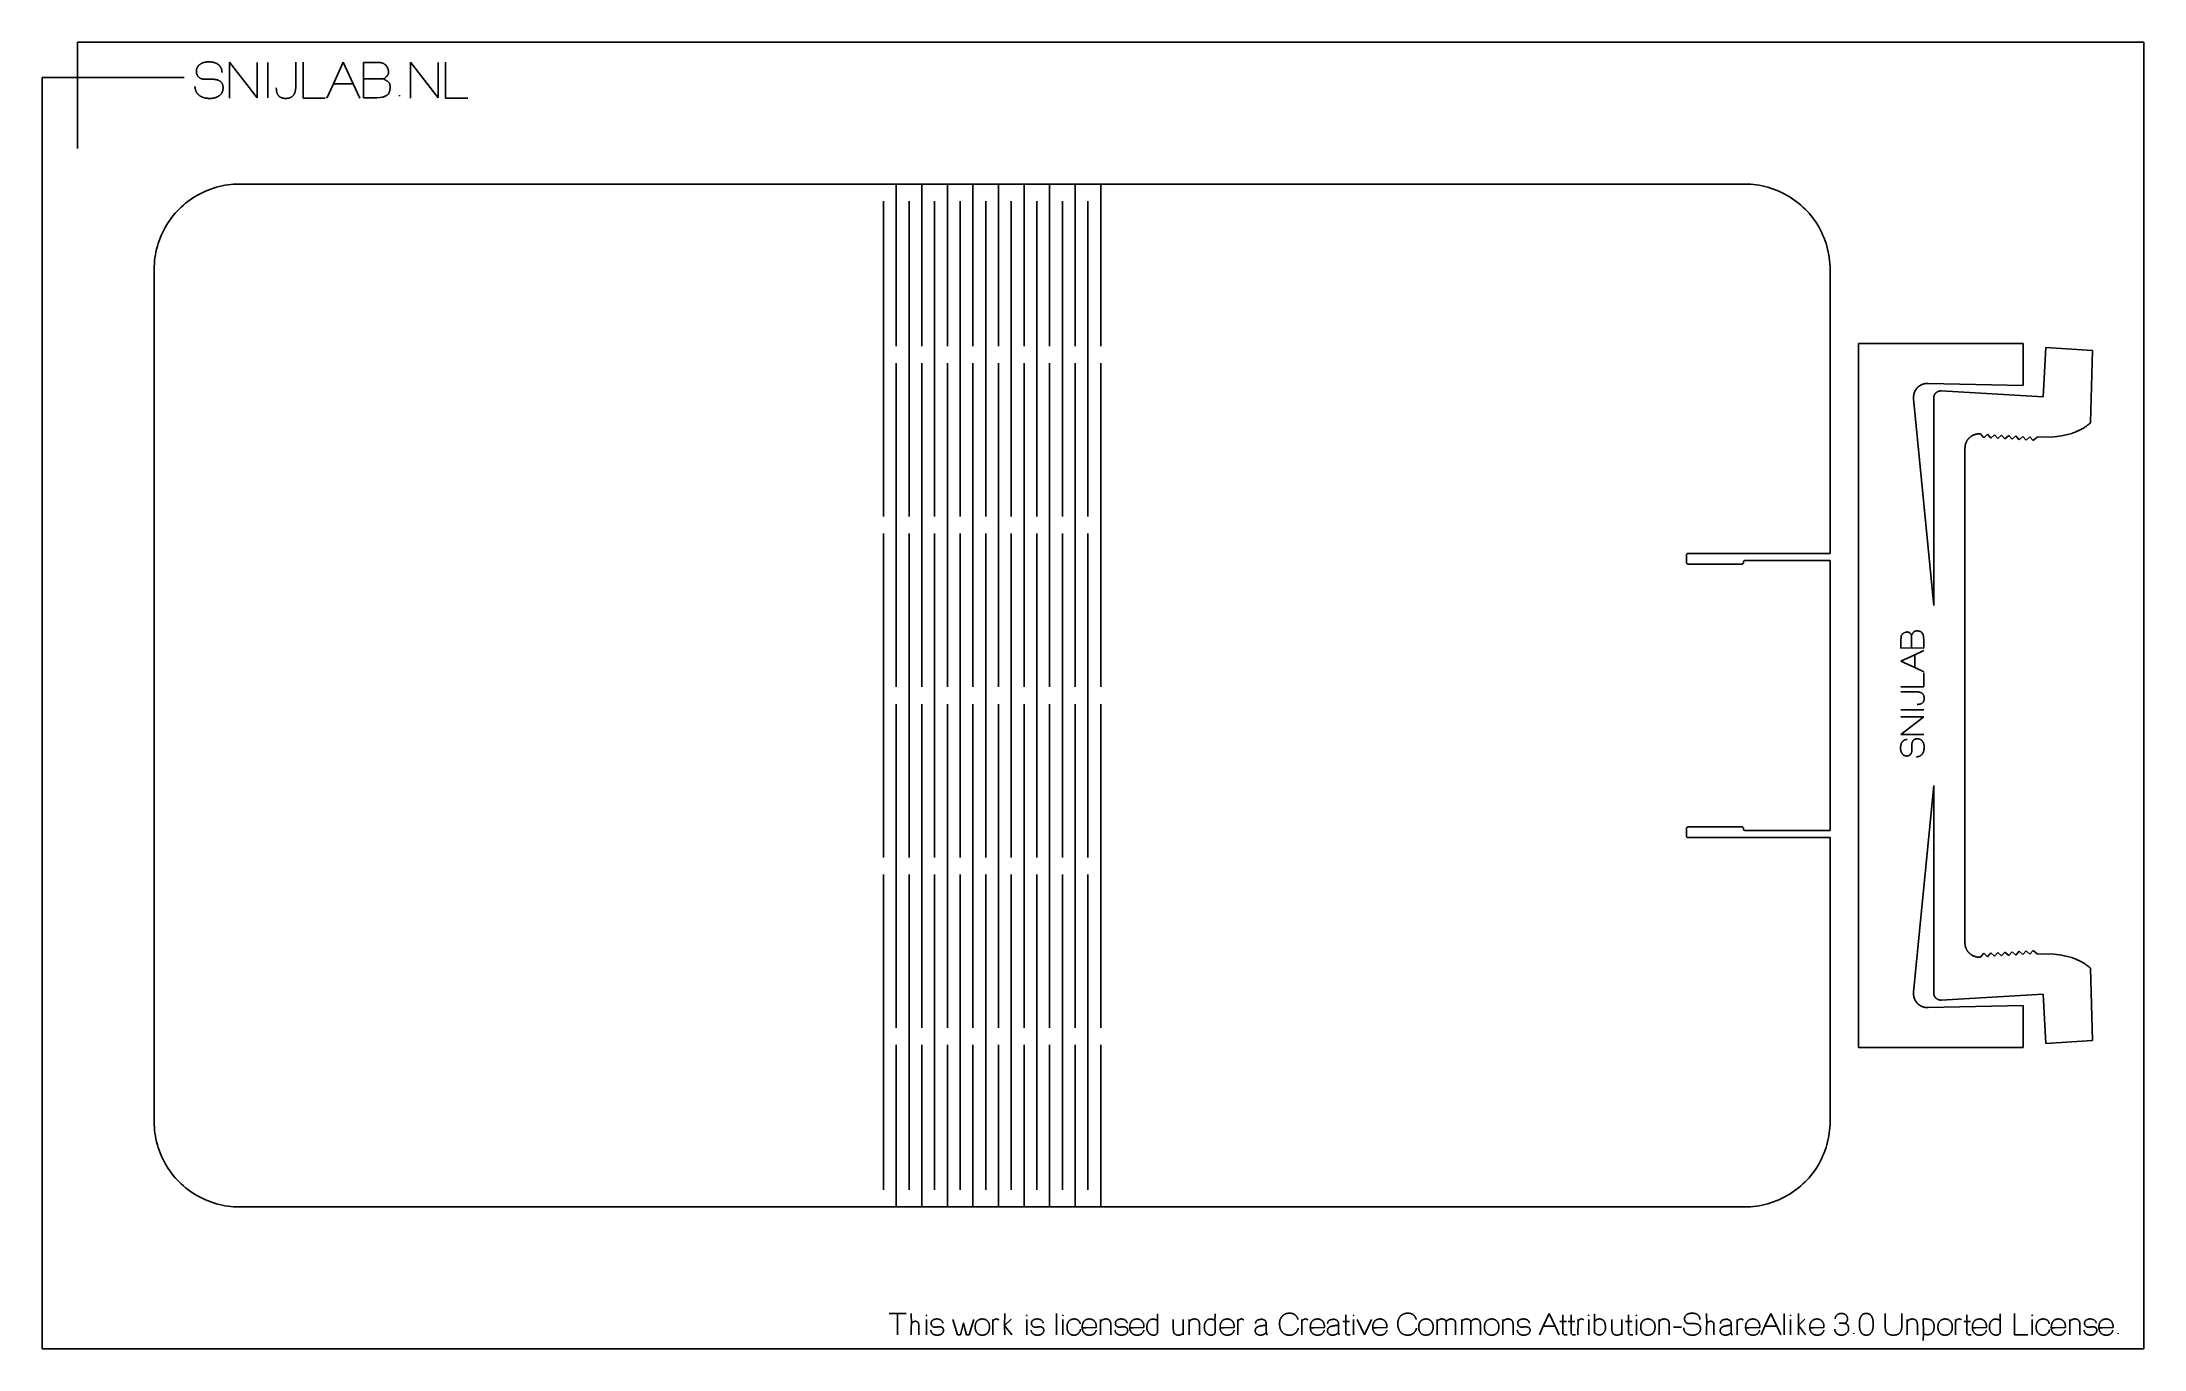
# Model space of a CAD drawing. Extents: x -148 to 148, y -92 to 92.
import ezdxf

# ---------------------------------------------------------------- set-up
doc = ezdxf.new("R2010")
doc.units = 0
doc.header["$MEASUREMENT"] = 0
doc.layers.get('0').update_dxf_attribs({"linetype": 'CONTINUOUS'})

msp = doc.modelspace()

# ---------------------------------------------------------------- linework, layer by layer
for p, q in [((148, 92), (-143, 92)), ((-143, 92), (-143, 77)), ((148, -92), (148, 92)), ((-125.86, 88.78), (-125.83, 88.81)), ((-125.83, 88.81), (-125.79, 88.83)), ((-125.79, 88.83), (-125.76, 88.86)), ((-125.76, 88.86), (-125.73, 88.88)), ((-125.73, 88.88), (-125.7, 88.9)), ((-125.7, 88.9), (-125.66, 88.92)), ((-125.66, 88.92), (-125.63, 88.94)), ((-125.63, 88.94), (-125.6, 88.96)), ((-125.6, 88.96), (-125.57, 88.98)), ((-125.57, 88.98), (-125.54, 88.99)), ((-125.54, 88.99), (-125.5, 89.01)), ((-125.5, 89.01), (-125.47, 89.03)), ((-125.47, 89.03), (-125.44, 89.04)), ((-125.44, 89.04), (-125.4, 89.06)), ((-125.4, 89.06), (-125.37, 89.07)), ((-125.37, 89.07), (-125.33, 89.08)), ((-125.33, 89.08), (-125.3, 89.09)), ((-125.3, 89.09), (-125.26, 89.11)), ((-125.26, 89.11), (-125.23, 89.12)), ((-125.23, 89.12), (-125.19, 89.13)), ((-125.19, 89.13), (-125.15, 89.14)), ((-125.15, 89.14), (-125.11, 89.15)), ((-125.11, 89.15), (-125.08, 89.16)), ((-125.08, 89.16), (-125.04, 89.16)), ((-125.04, 89.16), (-124.98, 89.18)), ((-124.98, 89.18), (-124.94, 89.18)), ((-124.94, 89.18), (-124.9, 89.19)), ((-124.9, 89.19), (-124.86, 89.19)), ((-124.86, 89.19), (-124.82, 89.2)), ((-124.82, 89.2), (-124.78, 89.2)), ((-124.78, 89.2), (-124.74, 89.21)), ((-124.74, 89.21), (-124.69, 89.21)), ((-124.69, 89.21), (-124.65, 89.21)), ((-124.65, 89.21), (-124.61, 89.21)), ((-124.61, 89.21), (-124.56, 89.21)), ((-124.56, 89.21), (-124.52, 89.21)), ((-124.52, 89.21), (-124.47, 89.21)), ((-124.47, 89.21), (-124.42, 89.21)), ((-124.42, 89.21), (-124.37, 89.21)), ((-124.37, 89.21), (-124.33, 89.21)), ((-124.33, 89.21), (-124.28, 89.2)), ((-124.28, 89.2), (-124.23, 89.2)), ((-124.23, 89.2), (-124.19, 89.2)), ((-124.19, 89.2), (-124.14, 89.19)), ((-124.14, 89.19), (-124.1, 89.19)), ((-124.1, 89.19), (-124.05, 89.18)), ((-124.05, 89.18), (-124.01, 89.17)), ((-124.01, 89.17), (-123.97, 89.17)), ((-123.97, 89.17), (-123.92, 89.16)), ((-123.92, 89.16), (-123.88, 89.15)), ((-123.88, 89.15), (-123.84, 89.14)), ((-123.84, 89.14), (-123.8, 89.13)), ((-123.8, 89.13), (-123.76, 89.12)), ((-123.76, 89.12), (-123.72, 89.11)), ((-123.72, 89.11), (-123.68, 89.09)), ((-123.68, 89.09), (-123.65, 89.08)), ((-123.65, 89.08), (-123.61, 89.07)), ((-123.61, 89.07), (-123.57, 89.05)), ((-123.57, 89.05), (-123.54, 89.04)), ((-123.54, 89.04), (-123.5, 89.02)), ((-123.5, 89.02), (-123.47, 89.01)), ((-123.47, 89.01), (-123.43, 88.99)), ((-123.43, 88.99), (-123.4, 88.97)), ((-123.4, 88.97), (-123.36, 88.96)), ((-123.36, 88.96), (-123.33, 88.94)), ((-123.33, 88.94), (-123.3, 88.92)), ((-123.3, 88.92), (-123.27, 88.9)), ((-123.27, 88.9), (-123.24, 88.88)), ((-123.24, 88.88), (-123.2, 88.85)), ((-123.2, 88.85), (-123.17, 88.83)), ((-123.17, 88.83), (-123.14, 88.8)), ((-123.14, 88.8), (-123.11, 88.77)), ((-117.7, 84.15), (-121.61, 89.15)), ((-121.61, 89.15), (-121.61, 84.12)), ((-117.7, 89.13), (-117.7, 84.15)), ((-116.19, 89.12), (-116.2, 84.15)), ((-112.27, 85.69), (-112.27, 89.15)), ((-111.22, 89.15), (-111.22, 84.12)), ((-105.61, 89.15), (-106.96, 86.14)), ((-104.18, 86.14), (-105.61, 89.15)), ((-100.7, 89.12), (-102.73, 89.12)), ((-102.73, 89.12), (-102.73, 84.15)), ((-100.65, 89.12), (-100.7, 89.12)), ((-100.6, 89.12), (-100.65, 89.12)), ((-100.54, 89.11), (-100.6, 89.12)), ((-100.5, 89.11), (-100.54, 89.11)), ((-100.45, 89.11), (-100.5, 89.11)), ((-100.4, 89.11), (-100.45, 89.11)), ((-100.36, 89.1), (-100.4, 89.11)), ((-100.32, 89.1), (-100.36, 89.1)), ((-100.28, 89.09), (-100.32, 89.1)), ((-100.24, 89.09), (-100.28, 89.09)), ((-100.2, 89.08), (-100.24, 89.09)), ((-100.17, 89.07), (-100.2, 89.08)), ((-100.13, 89.07), (-100.17, 89.07)), ((-100.1, 89.06), (-100.13, 89.07)), ((-100.07, 89.05), (-100.1, 89.06)), ((-100, 89.03), (-100.07, 89.05)), ((-99.94, 89), (-100, 89.03)), ((-99.91, 88.99), (-99.94, 89)), ((-99.89, 88.99), (-99.91, 88.99)), ((-99.85, 88.97), (-99.89, 88.99)), ((-99.77, 88.9), (-99.85, 88.97)), ((-99.71, 88.83), (-99.77, 88.9)), ((-99.64, 88.77), (-99.71, 88.83)), ((-92.21, 84.15), (-96.13, 89.15)), ((-96.13, 89.15), (-96.13, 84.12)), ((-92.21, 89.13), (-92.21, 84.15)), ((-91.16, 89.15), (-91.16, 84.12)), ((-128, 87), (-148, 87)), ((-148, 87), (-148, -92)), ((-126.27, 87.96), (-126.26, 88)), ((-126.27, 87.92), (-126.27, 87.96)), ((-126.27, 87.88), (-126.27, 87.92)), ((-126.27, 87.83), (-126.27, 87.88)), ((-126.27, 87.79), (-126.27, 87.83)), ((-126.27, 87.76), (-126.27, 87.79)), ((-126.26, 87.72), (-126.27, 87.76)), ((-126.26, 88.04), (-126.25, 88.08)), ((-126.26, 88), (-126.26, 88.04)), ((-126.26, 87.68), (-126.26, 87.72)), ((-126.25, 87.65), (-126.26, 87.68)), ((-126.25, 88.11), (-126.24, 88.15)), ((-126.25, 88.08), (-126.25, 88.11)), ((-126.24, 87.61), (-126.25, 87.65)), ((-126.24, 88.15), (-126.23, 88.19)), ((-126.23, 87.58), (-126.24, 87.61)), ((-126.23, 88.19), (-126.22, 88.23)), ((-126.22, 87.54), (-126.23, 87.58)), ((-126.22, 88.23), (-126.21, 88.26)), ((-126.21, 87.51), (-126.22, 87.54)), ((-126.21, 88.26), (-126.2, 88.3)), ((-126.2, 87.47), (-126.21, 87.51)), ((-126.2, 88.3), (-126.18, 88.33)), ((-126.19, 87.44), (-126.2, 87.47)), ((-126.17, 87.41), (-126.19, 87.44)), ((-126.18, 88.33), (-126.17, 88.37)), ((-126.17, 88.37), (-126.15, 88.4)), ((-126.16, 87.37), (-126.17, 87.41)), ((-126.14, 87.34), (-126.16, 87.37)), ((-126.15, 88.4), (-126.14, 88.43)), ((-126.14, 88.43), (-126.12, 88.46)), ((-126.12, 87.31), (-126.14, 87.34)), ((-126.12, 88.46), (-126.1, 88.5)), ((-126.1, 87.28), (-126.12, 87.31)), ((-126.1, 88.5), (-126.08, 88.53)), ((-126.08, 87.24), (-126.1, 87.28)), ((-126.08, 88.53), (-126.06, 88.56)), ((-126.07, 87.22), (-126.08, 87.24)), ((-126.05, 87.2), (-126.07, 87.22)), ((-126.06, 88.56), (-126.04, 88.59)), ((-126.04, 87.18), (-126.05, 87.2)), ((-126.04, 88.59), (-126.02, 88.62)), ((-126.02, 87.16), (-126.04, 87.18)), ((-126.02, 88.62), (-125.99, 88.65)), ((-126, 87.14), (-126.02, 87.16)), ((-125.99, 87.12), (-126, 87.14)), ((-125.99, 88.65), (-125.97, 88.68)), ((-125.97, 87.1), (-125.99, 87.12)), ((-125.97, 88.68), (-125.94, 88.7)), ((-125.95, 87.08), (-125.97, 87.1)), ((-125.93, 87.06), (-125.95, 87.08)), ((-125.94, 88.7), (-125.91, 88.73)), ((-125.91, 87.04), (-125.93, 87.06)), ((-125.91, 88.73), (-125.89, 88.76)), ((-125.89, 87.02), (-125.91, 87.04)), ((-125.89, 88.76), (-125.86, 88.78)), ((-125.87, 87.01), (-125.89, 87.02)), ((-125.85, 86.99), (-125.87, 87.01)), ((-125.83, 86.97), (-125.85, 86.99)), ((-125.81, 86.96), (-125.83, 86.97)), ((-125.78, 86.94), (-125.81, 86.96)), ((-125.75, 86.92), (-125.78, 86.94)), ((-125.72, 86.9), (-125.75, 86.92)), ((-125.68, 86.88), (-125.72, 86.9)), ((-125.65, 86.86), (-125.68, 86.88)), ((-125.62, 86.85), (-125.65, 86.86)), ((-125.58, 86.84), (-125.62, 86.85)), ((-125.55, 86.83), (-125.58, 86.84)), ((-125.51, 86.82), (-125.55, 86.83)), ((-125.48, 86.81), (-125.51, 86.82)), ((-125.44, 86.8), (-125.48, 86.81)), ((-125.41, 86.8), (-125.44, 86.8)), ((-125.37, 86.79), (-125.41, 86.8)), ((-125.33, 86.79), (-125.37, 86.79)), ((-125.31, 86.79), (-125.33, 86.79)), ((-124.25, 86.79), (-125.31, 86.79)), ((-124.15, 86.79), (-124.25, 86.79)), ((-124.1, 86.78), (-124.15, 86.79)), ((-124.05, 86.78), (-124.1, 86.78)), ((-124.01, 86.78), (-124.05, 86.78)), ((-123.96, 86.78), (-124.01, 86.78)), ((-123.92, 86.77), (-123.96, 86.78)), ((-123.87, 86.77), (-123.92, 86.77)), ((-123.83, 86.76), (-123.87, 86.77)), ((-123.78, 86.76), (-123.83, 86.76)), ((-123.74, 86.75), (-123.78, 86.76)), ((-123.7, 86.75), (-123.74, 86.75)), ((-123.66, 86.74), (-123.7, 86.75)), ((-123.62, 86.74), (-123.66, 86.74)), ((-123.58, 86.73), (-123.62, 86.74)), ((-123.54, 86.72), (-123.58, 86.73)), ((-123.51, 86.72), (-123.54, 86.72)), ((-123.47, 86.71), (-123.51, 86.72)), ((-123.43, 86.7), (-123.47, 86.71)), ((-123.4, 86.69), (-123.43, 86.7)), ((-123.36, 86.68), (-123.4, 86.69)), ((-123.33, 86.67), (-123.36, 86.68)), ((-123.3, 86.66), (-123.33, 86.67)), ((-123.27, 86.65), (-123.3, 86.66)), ((-123.24, 86.64), (-123.27, 86.65)), ((-123.21, 86.63), (-123.24, 86.64)), ((-123.18, 86.62), (-123.21, 86.63)), ((-123.15, 86.61), (-123.18, 86.62)), ((-123.12, 86.59), (-123.15, 86.61)), ((-123.09, 86.58), (-123.12, 86.59)), ((-123.11, 88.77), (-123.08, 88.75)), ((-123.06, 86.56), (-123.09, 86.58)), ((-123.08, 88.75), (-123.05, 88.72)), ((-123.02, 86.54), (-123.06, 86.56)), ((-123.05, 88.72), (-123.02, 88.69)), ((-123.02, 88.69), (-122.99, 88.66)), ((-122.99, 86.52), (-123.02, 86.54)), ((-122.99, 88.66), (-122.97, 88.63)), ((-122.95, 86.5), (-122.99, 86.52)), ((-122.97, 88.63), (-122.94, 88.6)), ((-122.93, 86.49), (-122.95, 86.5)), ((-122.94, 88.6), (-122.92, 88.57)), ((-122.91, 86.47), (-122.93, 86.49)), ((-122.92, 88.57), (-122.9, 88.53)), ((-122.89, 86.45), (-122.91, 86.47)), ((-122.9, 88.53), (-122.87, 88.5)), ((-122.86, 86.43), (-122.89, 86.45)), ((-122.87, 88.5), (-122.85, 88.47)), ((-122.84, 86.41), (-122.86, 86.43)), ((-122.85, 88.47), (-122.83, 88.43)), ((-122.82, 86.4), (-122.84, 86.41)), ((-122.83, 88.43), (-122.81, 88.4)), ((-122.8, 86.38), (-122.82, 86.4)), ((-122.81, 88.4), (-122.8, 88.36)), ((-122.8, 88.36), (-122.78, 88.32)), ((-122.78, 86.36), (-122.8, 86.38)), ((-122.78, 88.32), (-122.76, 88.29)), ((-122.76, 86.34), (-122.78, 86.36)), ((-122.76, 88.29), (-122.75, 88.25)), ((-122.75, 86.32), (-122.76, 86.34)), ((-122.75, 88.25), (-122.74, 88.21)), ((-122.73, 86.29), (-122.75, 86.32)), ((-122.74, 88.21), (-122.72, 88.17)), ((-122.71, 86.27), (-122.73, 86.29)), ((-122.72, 88.17), (-122.71, 88.13)), ((-122.71, 88.13), (-122.7, 88.08)), ((-122.7, 86.25), (-122.71, 86.27)), ((-122.7, 88.08), (-122.69, 88.04)), ((-122.68, 86.23), (-122.7, 86.25)), ((-122.69, 88.04), (-122.68, 88)), ((-122.68, 88), (-122.67, 87.96)), ((-122.66, 86.2), (-122.68, 86.23)), ((-122.67, 87.96), (-122.67, 87.91)), ((-122.67, 87.91), (-122.66, 87.87)), ((-122.66, 87.87), (-122.66, 87.82)), ((-122.66, 87.82), (-122.65, 87.77)), ((-122.65, 86.18), (-122.66, 86.2)), ((-122.65, 87.77), (-122.65, 87.72)), ((-122.64, 86.16), (-122.65, 86.18)), ((-122.62, 86.13), (-122.64, 86.16)), ((-122.61, 86.11), (-122.62, 86.13)), ((-122.6, 86.08), (-122.61, 86.11)), ((-122.59, 86.05), (-122.6, 86.08)), ((-122.58, 86.03), (-122.59, 86.05)), ((-122.57, 86), (-122.58, 86.03)), ((-122.56, 85.97), (-122.57, 86)), ((-122.55, 85.94), (-122.56, 85.97)), ((-122.54, 85.9), (-122.55, 85.94)), ((-122.53, 85.86), (-122.54, 85.9)), ((-122.52, 85.82), (-122.53, 85.86)), ((-106.96, 86.14), (-107.88, 84.12)), ((-104.18, 86.14), (-106.96, 86.14)), ((-103.25, 84.12), (-104.18, 86.14)), ((-102.7, 86.8), (-99.91, 86.8)), ((-99.91, 86.8), (-99.88, 86.82)), ((-99.83, 86.76), (-99.91, 86.8)), ((-99.88, 86.82), (-99.84, 86.85)), ((-99.84, 86.85), (-99.81, 86.87)), ((-99.75, 86.72), (-99.83, 86.76)), ((-99.81, 86.87), (-99.77, 86.89)), ((-99.77, 86.89), (-99.74, 86.92)), ((-99.71, 86.69), (-99.75, 86.72)), ((-99.74, 86.92), (-99.7, 86.94)), ((-99.68, 86.67), (-99.71, 86.69)), ((-99.7, 86.94), (-99.67, 86.97)), ((-99.64, 86.65), (-99.68, 86.67)), ((-99.67, 86.97), (-99.63, 86.99)), ((-99.59, 88.71), (-99.64, 88.77)), ((-99.61, 86.63), (-99.64, 86.65)), ((-99.63, 86.99), (-99.6, 87.02)), ((-99.57, 86.61), (-99.61, 86.63)), ((-99.6, 87.02), (-99.57, 87.05)), ((-99.56, 88.68), (-99.59, 88.71)), ((-99.57, 87.05), (-99.54, 87.08)), ((-99.54, 86.59), (-99.57, 86.61)), ((-99.54, 88.65), (-99.56, 88.68)), ((-99.51, 88.62), (-99.54, 88.65)), ((-99.54, 87.08), (-99.51, 87.11)), ((-99.51, 86.57), (-99.54, 86.59)), ((-99.49, 88.6), (-99.51, 88.62)), ((-99.51, 87.11), (-99.48, 87.14)), ((-99.48, 86.55), (-99.51, 86.57)), ((-99.47, 88.57), (-99.49, 88.6)), ((-99.48, 87.14), (-99.45, 87.18)), ((-99.45, 86.53), (-99.48, 86.55)), ((-99.45, 88.55), (-99.47, 88.57)), ((-99.43, 88.52), (-99.45, 88.55)), ((-99.45, 87.18), (-99.42, 87.21)), ((-99.42, 86.51), (-99.45, 86.53)), ((-99.42, 88.5), (-99.43, 88.52)), ((-99.3, 88.24), (-99.42, 88.5)), ((-99.42, 87.21), (-99.39, 87.24)), ((-99.4, 86.49), (-99.42, 86.51)), ((-99.37, 86.47), (-99.4, 86.49)), ((-99.39, 87.24), (-99.38, 87.27)), ((-99.38, 87.27), (-99.36, 87.29)), ((-99.22, 86.35), (-99.37, 86.47)), ((-99.36, 87.29), (-99.34, 87.31)), ((-99.34, 87.31), (-99.33, 87.33)), ((-99.33, 87.33), (-99.32, 87.35)), ((-99.32, 87.35), (-99.3, 87.37)), ((-99.29, 88.22), (-99.3, 88.24)), ((-99.3, 87.37), (-99.29, 87.4)), ((-99.28, 88.19), (-99.29, 88.22)), ((-99.29, 87.4), (-99.27, 87.43)), ((-99.27, 88.17), (-99.28, 88.19)), ((-99.27, 88.14), (-99.27, 88.17)), ((-99.26, 88.12), (-99.27, 88.14)), ((-99.27, 87.43), (-99.26, 87.46)), ((-99.25, 88.09), (-99.26, 88.12)), ((-99.26, 87.46), (-99.25, 87.49)), ((-99.25, 88.07), (-99.25, 88.09)), ((-99.24, 88.04), (-99.25, 88.07)), ((-99.25, 87.49), (-99.24, 87.52)), ((-99.23, 88.01), (-99.24, 88.04)), ((-99.24, 87.52), (-99.23, 87.56)), ((-99.23, 87.97), (-99.23, 88.01)), ((-99.22, 87.93), (-99.23, 87.97)), ((-99.23, 87.56), (-99.22, 87.59)), ((-99.22, 87.89), (-99.22, 87.93)), ((-99.22, 87.86), (-99.22, 87.89)), ((-99.22, 87.83), (-99.22, 87.86)), ((-99.21, 87.8), (-99.22, 87.83)), ((-99.22, 87.62), (-99.21, 87.65)), ((-99.22, 87.59), (-99.22, 87.62)), ((-99.12, 86.26), (-99.22, 86.35)), ((-99.21, 87.77), (-99.21, 87.8)), ((-99.21, 87.74), (-99.21, 87.77)), ((-99.21, 87.71), (-99.21, 87.74)), ((-99.21, 87.68), (-99.21, 87.71)), ((-99.21, 87.65), (-99.21, 87.68)), ((-99.1, 86.24), (-99.12, 86.26)), ((-99.09, 86.21), (-99.1, 86.24)), ((-99.07, 86.18), (-99.09, 86.21)), ((-99.06, 86.16), (-99.07, 86.18)), ((-99.05, 86.13), (-99.06, 86.16)), ((-99.04, 86.11), (-99.05, 86.13)), ((-99.04, 86.08), (-99.04, 86.11)), ((-99.03, 86.05), (-99.04, 86.08)), ((-99.02, 86.02), (-99.03, 86.05)), ((-99.01, 85.99), (-99.02, 86.02)), ((-99.01, 85.95), (-99.01, 85.99)), ((-99, 85.9), (-99.01, 85.95)), ((-98.99, 85.85), (-99, 85.9)), ((-98.99, 85.8), (-98.99, 85.85)), ((-126.46, 85.75), (-126.46, 85.72)), ((-126.46, 85.72), (-126.46, 85.69)), ((-126.46, 85.69), (-126.46, 85.67)), ((-126.46, 85.67), (-126.45, 85.64)), ((-126.45, 85.64), (-126.45, 85.61)), ((-126.45, 85.61), (-126.45, 85.59)), ((-126.45, 85.59), (-126.45, 85.56)), ((-126.45, 85.56), (-126.44, 85.54)), ((-126.44, 85.54), (-126.44, 85.51)), ((-126.44, 85.51), (-126.43, 85.46)), ((-126.43, 85.46), (-126.42, 85.41)), ((-126.42, 85.41), (-126.41, 85.37)), ((-126.41, 85.37), (-126.4, 85.32)), ((-126.4, 85.32), (-126.39, 85.27)), ((-126.39, 85.27), (-126.38, 85.23)), ((-126.38, 85.23), (-126.36, 85.18)), ((-126.36, 85.18), (-126.35, 85.14)), ((-126.35, 85.14), (-126.33, 85.09)), ((-126.33, 85.09), (-126.31, 85.05)), ((-126.31, 85.05), (-126.29, 85.01)), ((-126.29, 85.01), (-126.27, 84.97)), ((-126.27, 84.97), (-126.25, 84.93)), ((-126.25, 84.93), (-126.23, 84.89)), ((-126.23, 84.89), (-126.2, 84.85)), ((-126.2, 84.85), (-126.18, 84.82)), ((-126.18, 84.82), (-126.15, 84.78)), ((-126.15, 84.78), (-126.12, 84.74)), ((-126.12, 84.74), (-126.09, 84.71)), ((-126.09, 84.71), (-126.06, 84.67)), ((-126.06, 84.67), (-126.03, 84.64)), ((-126.03, 84.64), (-126, 84.61)), ((-126, 84.61), (-125.96, 84.58)), ((-125.96, 84.58), (-125.93, 84.55)), ((-125.93, 84.55), (-125.89, 84.52)), ((-125.89, 84.52), (-125.85, 84.49)), ((-125.85, 84.49), (-125.82, 84.46)), ((-125.82, 84.46), (-125.78, 84.43)), ((-125.78, 84.43), (-125.74, 84.41)), ((-125.74, 84.41), (-125.71, 84.39)), ((-125.71, 84.39), (-125.67, 84.37)), ((-125.67, 84.37), (-125.63, 84.35)), ((-125.63, 84.35), (-125.59, 84.32)), ((-125.59, 84.32), (-125.56, 84.31)), ((-125.56, 84.31), (-125.52, 84.29)), ((-125.52, 84.29), (-125.48, 84.27)), ((-125.48, 84.27), (-125.43, 84.25)), ((-125.43, 84.25), (-125.39, 84.23)), ((-125.39, 84.23), (-125.35, 84.22)), ((-125.35, 84.22), (-125.31, 84.2)), ((-125.31, 84.2), (-125.26, 84.19)), ((-125.26, 84.19), (-125.22, 84.18)), ((-125.22, 84.18), (-125.18, 84.16)), ((-125.18, 84.16), (-125.13, 84.15)), ((-125.13, 84.15), (-125.08, 84.14)), ((-125.08, 84.14), (-125.04, 84.13)), ((-125.04, 84.13), (-124.99, 84.12)), ((-124.99, 84.12), (-124.92, 84.11)), ((-124.92, 84.11), (-124.87, 84.1)), ((-124.87, 84.1), (-124.82, 84.09)), ((-124.82, 84.09), (-124.77, 84.09)), ((-124.77, 84.09), (-124.72, 84.08)), ((-124.72, 84.08), (-124.67, 84.07)), ((-124.67, 84.07), (-124.61, 84.07)), ((-124.61, 84.07), (-124.56, 84.07)), ((-124.56, 84.07), (-124.51, 84.06)), ((-124.51, 84.06), (-124.45, 84.06)), ((-124.45, 84.06), (-124.4, 84.06)), ((-124.4, 84.06), (-124.34, 84.06)), ((-124.34, 84.06), (-124.29, 84.06)), ((-124.29, 84.06), (-124.25, 84.06)), ((-124.25, 84.06), (-124.2, 84.06)), ((-124.2, 84.06), (-124.16, 84.07)), ((-124.16, 84.07), (-124.11, 84.07)), ((-124.11, 84.07), (-124.07, 84.07)), ((-124.07, 84.07), (-124.03, 84.08)), ((-124.03, 84.08), (-123.98, 84.08)), ((-123.98, 84.08), (-123.94, 84.09)), ((-123.94, 84.09), (-123.9, 84.1)), ((-123.9, 84.1), (-123.86, 84.1)), ((-123.86, 84.1), (-123.81, 84.11)), ((-123.81, 84.11), (-123.77, 84.12)), ((-123.77, 84.12), (-123.73, 84.13)), ((-123.73, 84.13), (-123.69, 84.14)), ((-123.69, 84.14), (-123.65, 84.15)), ((-123.65, 84.15), (-123.61, 84.16)), ((-123.61, 84.16), (-123.58, 84.18)), ((-123.58, 84.18), (-123.54, 84.19)), ((-123.54, 84.19), (-123.5, 84.2)), ((-123.5, 84.2), (-123.46, 84.22)), ((-123.46, 84.22), (-123.43, 84.23)), ((-123.43, 84.23), (-123.39, 84.25)), ((-123.39, 84.25), (-123.35, 84.27)), ((-123.35, 84.27), (-123.32, 84.28)), ((-123.32, 84.28), (-123.28, 84.3)), ((-123.28, 84.3), (-123.25, 84.32)), ((-123.25, 84.32), (-123.21, 84.34)), ((-123.21, 84.34), (-123.18, 84.36)), ((-123.18, 84.36), (-123.15, 84.38)), ((-123.15, 84.38), (-123.11, 84.4)), ((-123.11, 84.4), (-123.08, 84.43)), ((-123.08, 84.43), (-123.05, 84.45)), ((-123.05, 84.45), (-123.01, 84.48)), ((-123.01, 84.48), (-122.98, 84.51)), ((-122.98, 84.51), (-122.95, 84.53)), ((-122.95, 84.53), (-122.92, 84.56)), ((-122.92, 84.56), (-122.89, 84.59)), ((-122.89, 84.59), (-122.86, 84.62)), ((-122.86, 84.62), (-122.83, 84.65)), ((-122.83, 84.65), (-122.8, 84.68)), ((-122.8, 84.68), (-122.78, 84.71)), ((-122.78, 84.71), (-122.75, 84.74)), ((-122.75, 84.74), (-122.73, 84.78)), ((-122.73, 84.78), (-122.71, 84.81)), ((-122.71, 84.81), (-122.69, 84.84)), ((-122.69, 84.84), (-122.67, 84.88)), ((-122.67, 84.88), (-122.65, 84.91)), ((-122.65, 84.91), (-122.63, 84.95)), ((-122.63, 84.95), (-122.61, 84.99)), ((-122.61, 84.99), (-122.6, 85.02)), ((-122.6, 85.02), (-122.58, 85.06)), ((-122.58, 85.06), (-122.57, 85.1)), ((-122.57, 85.1), (-122.56, 85.14)), ((-122.56, 85.14), (-122.55, 85.18)), ((-122.55, 85.18), (-122.54, 85.22)), ((-122.54, 85.22), (-122.53, 85.26)), ((-122.53, 85.26), (-122.52, 85.3)), ((-122.52, 85.78), (-122.52, 85.82)), ((-122.51, 85.73), (-122.52, 85.78)), ((-122.52, 85.34), (-122.51, 85.38)), ((-122.52, 85.3), (-122.52, 85.34)), ((-122.51, 85.69), (-122.51, 85.73)), ((-122.51, 85.65), (-122.51, 85.69)), ((-122.5, 85.6), (-122.51, 85.65)), ((-122.51, 85.47), (-122.5, 85.51)), ((-122.51, 85.43), (-122.51, 85.47)), ((-122.51, 85.38), (-122.51, 85.43)), ((-122.5, 85.56), (-122.5, 85.6)), ((-122.5, 85.51), (-122.5, 85.56)), ((-115.01, 85.57), (-115.01, 85.52)), ((-115.01, 85.52), (-115.01, 85.47)), ((-115.01, 85.47), (-115, 85.43)), ((-115, 85.43), (-115, 85.38)), ((-115, 85.38), (-115, 85.34)), ((-115, 85.34), (-115, 85.3)), ((-115, 85.3), (-114.99, 85.26)), ((-114.99, 85.26), (-114.99, 85.21)), ((-114.99, 85.21), (-114.99, 85.17)), ((-114.99, 85.17), (-114.98, 85.13)), ((-114.98, 85.13), (-114.97, 85.09)), ((-114.97, 85.09), (-114.97, 85.06)), ((-114.97, 85.06), (-114.96, 85.02)), ((-114.96, 85.02), (-114.95, 84.98)), ((-114.95, 84.98), (-114.94, 84.94)), ((-114.94, 84.94), (-114.93, 84.91)), ((-114.93, 84.91), (-114.92, 84.87)), ((-114.92, 84.87), (-114.91, 84.84)), ((-114.91, 84.84), (-114.9, 84.81)), ((-114.9, 84.81), (-114.89, 84.77)), ((-114.89, 84.77), (-114.87, 84.74)), ((-114.87, 84.74), (-114.86, 84.71)), ((-114.86, 84.71), (-114.84, 84.68)), ((-114.84, 84.68), (-114.83, 84.65)), ((-114.83, 84.65), (-114.81, 84.62)), ((-114.81, 84.62), (-114.8, 84.59)), ((-114.8, 84.59), (-114.78, 84.56)), ((-114.78, 84.56), (-114.76, 84.54)), ((-114.76, 84.54), (-114.74, 84.51)), ((-114.74, 84.51), (-114.72, 84.49)), ((-114.72, 84.49), (-114.7, 84.46)), ((-114.7, 84.46), (-114.68, 84.44)), ((-114.68, 84.44), (-114.66, 84.41)), ((-114.66, 84.41), (-114.64, 84.39)), ((-114.64, 84.39), (-114.62, 84.37)), ((-114.62, 84.37), (-114.6, 84.35)), ((-114.6, 84.35), (-114.57, 84.33)), ((-114.57, 84.33), (-114.55, 84.31)), ((-114.55, 84.31), (-114.52, 84.29)), ((-114.52, 84.29), (-114.5, 84.27)), ((-114.5, 84.27), (-114.47, 84.26)), ((-114.47, 84.26), (-114.44, 84.24)), ((-114.44, 84.24), (-114.41, 84.22)), ((-114.41, 84.22), (-114.39, 84.21)), ((-114.39, 84.21), (-114.36, 84.19)), ((-114.36, 84.19), (-114.33, 84.18)), ((-114.33, 84.18), (-114.29, 84.17)), ((-114.29, 84.17), (-114.26, 84.16)), ((-114.26, 84.16), (-114.23, 84.14)), ((-114.23, 84.14), (-114.2, 84.13)), ((-114.2, 84.13), (-114.17, 84.12)), ((-114.17, 84.12), (-114.13, 84.11)), ((-114.13, 84.11), (-114.1, 84.11)), ((-114.1, 84.11), (-114.06, 84.1)), ((-114.06, 84.1), (-114.02, 84.09)), ((-114.02, 84.09), (-113.99, 84.09)), ((-113.99, 84.09), (-113.95, 84.08)), ((-113.95, 84.08), (-113.91, 84.07)), ((-113.91, 84.07), (-113.87, 84.07)), ((-113.87, 84.07), (-113.83, 84.07)), ((-113.83, 84.07), (-113.79, 84.06)), ((-113.79, 84.06), (-113.75, 84.06)), ((-113.75, 84.06), (-113.71, 84.06)), ((-113.71, 84.06), (-113.67, 84.06)), ((-113.67, 84.06), (-113.63, 84.06)), ((-113.63, 84.06), (-113.58, 84.06)), ((-113.58, 84.06), (-113.54, 84.07)), ((-113.54, 84.07), (-113.5, 84.07)), ((-113.5, 84.07), (-113.46, 84.07)), ((-113.46, 84.07), (-113.42, 84.08)), ((-113.42, 84.08), (-113.38, 84.08)), ((-113.38, 84.08), (-113.34, 84.09)), ((-113.34, 84.09), (-113.3, 84.09)), ((-113.3, 84.09), (-113.27, 84.1)), ((-113.27, 84.1), (-113.23, 84.11)), ((-113.23, 84.11), (-113.19, 84.12)), ((-113.19, 84.12), (-113.16, 84.13)), ((-113.16, 84.13), (-113.12, 84.14)), ((-113.12, 84.14), (-113.09, 84.15)), ((-113.09, 84.15), (-113.06, 84.17)), ((-113.06, 84.17), (-113.03, 84.18)), ((-113.03, 84.18), (-112.99, 84.19)), ((-112.99, 84.19), (-112.96, 84.21)), ((-112.96, 84.21), (-112.93, 84.23)), ((-112.93, 84.23), (-112.9, 84.24)), ((-112.9, 84.24), (-112.87, 84.26)), ((-112.87, 84.26), (-112.85, 84.28)), ((-112.85, 84.28), (-112.82, 84.3)), ((-112.82, 84.3), (-112.79, 84.32)), ((-112.79, 84.32), (-112.76, 84.34)), ((-112.76, 84.34), (-112.74, 84.36)), ((-112.74, 84.36), (-112.71, 84.38)), ((-112.71, 84.38), (-112.69, 84.41)), ((-112.69, 84.41), (-112.67, 84.43)), ((-112.67, 84.43), (-112.64, 84.46)), ((-112.64, 84.46), (-112.62, 84.48)), ((-112.62, 84.48), (-112.6, 84.51)), ((-112.6, 84.51), (-112.58, 84.54)), ((-112.58, 84.54), (-112.56, 84.56)), ((-112.56, 84.56), (-112.54, 84.59)), ((-112.54, 84.59), (-112.52, 84.62)), ((-112.52, 84.62), (-112.5, 84.65)), ((-112.5, 84.65), (-112.49, 84.69)), ((-112.49, 84.69), (-112.47, 84.72)), ((-112.47, 84.72), (-112.45, 84.75)), ((-112.45, 84.75), (-112.44, 84.78)), ((-112.44, 84.78), (-112.42, 84.82)), ((-112.42, 84.82), (-112.41, 84.86)), ((-112.41, 84.86), (-112.4, 84.89)), ((-112.4, 84.89), (-112.38, 84.93)), ((-112.38, 84.93), (-112.37, 84.97)), ((-112.37, 84.97), (-112.36, 85.01)), ((-112.36, 85.01), (-112.35, 85.05)), ((-112.35, 85.05), (-112.34, 85.09)), ((-112.34, 85.09), (-112.33, 85.13)), ((-112.33, 85.13), (-112.32, 85.17)), ((-112.32, 85.17), (-112.31, 85.21)), ((-112.31, 85.26), (-112.3, 85.3)), ((-112.31, 85.21), (-112.31, 85.26)), ((-112.3, 85.3), (-112.29, 85.35)), ((-112.29, 85.39), (-112.28, 85.44)), ((-112.29, 85.35), (-112.29, 85.39)), ((-112.28, 85.59), (-112.27, 85.64)), ((-112.28, 85.54), (-112.28, 85.59)), ((-112.28, 85.49), (-112.28, 85.54)), ((-112.28, 85.44), (-112.28, 85.49)), ((-112.27, 85.64), (-112.27, 85.69)), ((-111.22, 84.12), (-108.11, 84.12)), ((-102.73, 84.15), (-100.84, 84.15)), ((-100.84, 84.15), (-100.44, 84.19)), ((-100.44, 84.19), (-100.04, 84.23)), ((-100.04, 84.23), (-100.01, 84.24)), ((-100.01, 84.24), (-99.97, 84.26)), ((-99.97, 84.26), (-99.95, 84.27)), ((-99.95, 84.27), (-99.92, 84.28)), ((-99.92, 84.28), (-99.86, 84.31)), ((-99.86, 84.31), (-99.7, 84.38)), ((-99.7, 84.38), (-99.49, 84.48)), ((-99.49, 84.48), (-99.46, 84.49)), ((-99.46, 84.49), (-99.43, 84.51)), ((-99.43, 84.51), (-99.41, 84.53)), ((-99.41, 84.53), (-99.38, 84.54)), ((-99.38, 84.54), (-99.36, 84.56)), ((-99.36, 84.56), (-99.33, 84.58)), ((-99.33, 84.58), (-99.31, 84.6)), ((-99.31, 84.6), (-99.29, 84.62)), ((-99.29, 84.62), (-99.27, 84.64)), ((-99.27, 84.64), (-99.25, 84.66)), ((-99.25, 84.66), (-99.23, 84.68)), ((-99.23, 84.68), (-99.22, 84.7)), ((-99.22, 84.7), (-99.2, 84.72)), ((-99.2, 84.72), (-99.19, 84.75)), ((-99.19, 84.75), (-99.18, 84.77)), ((-99.18, 84.77), (-99.17, 84.8)), ((-99.17, 84.8), (-99.16, 84.82)), ((-99.16, 84.82), (-99.15, 84.85)), ((-99.15, 84.85), (-99.14, 84.87)), ((-99.14, 84.87), (-99.13, 84.9)), ((-99.13, 84.93), (-99.12, 84.95)), ((-99.13, 84.9), (-99.13, 84.93)), ((-99.12, 84.95), (-99.11, 84.98)), ((-99.11, 84.98), (-99.09, 85)), ((-99.09, 85), (-99.08, 85.02)), ((-99.08, 85.02), (-99.07, 85.05)), ((-99.07, 85.05), (-99.06, 85.08)), ((-99.06, 85.08), (-99.05, 85.1)), ((-99.05, 85.1), (-99.04, 85.13)), ((-99.04, 85.13), (-99.03, 85.16)), ((-99.03, 85.16), (-99.02, 85.19)), ((-99.02, 85.22), (-99.01, 85.26)), ((-99.02, 85.19), (-99.02, 85.22)), ((-99.01, 85.26), (-99, 85.3)), ((-99, 85.3), (-98.99, 85.35)), ((-98.99, 85.78), (-98.99, 85.8)), ((-98.98, 85.75), (-98.99, 85.78)), ((-98.99, 85.39), (-98.98, 85.44)), ((-98.99, 85.35), (-98.99, 85.39)), ((-98.98, 85.73), (-98.98, 85.75)), ((-98.98, 85.7), (-98.98, 85.73)), ((-98.98, 85.67), (-98.98, 85.7)), ((-98.98, 85.64), (-98.98, 85.67)), ((-98.98, 85.62), (-98.98, 85.64)), ((-98.98, 85.59), (-98.98, 85.62)), ((-98.98, 85.54), (-98.98, 85.59)), ((-98.98, 85.49), (-98.98, 85.54)), ((-98.98, 85.44), (-98.98, 85.49)), ((-97.67, 84.39), (-97.67, 84.52)), ((-91.16, 84.12), (-88.05, 84.12)), ((-124.61, 71.16), (-124.99, 71.01)), ((-124.23, 71.31), (-124.61, 71.16)), ((-123.84, 71.44), (-124.23, 71.31)), ((-123.44, 71.56), (-123.84, 71.44)), ((-123.05, 71.66), (-123.44, 71.56)), ((-122.65, 71.75), (-123.05, 71.66)), ((-122.25, 71.83), (-122.65, 71.75)), ((-121.84, 71.89), (-122.25, 71.83)), ((-121.43, 71.94), (-121.84, 71.89)), ((-121.03, 71.97), (-121.43, 71.94)), ((-120.62, 71.99), (-121.03, 71.97)), ((-120.21, 72), (-120.62, 71.99)), ((-27.71, 72), (-120.21, 72)), ((-27.71, 72), (-27.71, 49.2)), ((-24.11, 72), (-27.71, 72)), ((-24.11, 72), (-24.11, 49.2)), ((-20.51, 72), (-24.11, 72)), ((-20.51, 72), (-20.51, 49.2)), ((-16.91, 72), (-20.51, 72)), ((-16.91, 72), (-16.91, 49.2)), ((-13.31, 72), (-16.91, 72)), ((-13.31, 72), (-13.31, 49.2)), ((-9.71, 72), (-13.31, 72)), ((-9.71, 72), (-9.71, 49.2)), ((-6.11, 72), (-9.71, 72)), ((-6.11, 72), (-6.11, 49.2)), ((-2.51, 72), (-6.11, 72)), ((-2.51, 72), (-2.51, 49.2)), ((1.09, 72), (-2.51, 72)), ((91.79, 72), (1.09, 72)), ((1.09, 72), (1.09, 49.2)), ((92.2, 71.99), (91.79, 72)), ((92.61, 71.97), (92.2, 71.99)), ((93.02, 71.94), (92.61, 71.97)), ((93.43, 71.89), (93.02, 71.94)), ((93.83, 71.83), (93.43, 71.89)), ((94.23, 71.75), (93.83, 71.83)), ((94.63, 71.66), (94.23, 71.75)), ((95.03, 71.56), (94.63, 71.66)), ((95.42, 71.44), (95.03, 71.56)), ((95.81, 71.31), (95.42, 71.44)), ((96.2, 71.16), (95.81, 71.31)), ((96.57, 71.01), (96.2, 71.16)), ((-128.98, 68.19), (-129.25, 67.89)), ((-128.69, 68.49), (-128.98, 68.19)), ((-128.4, 68.77), (-128.69, 68.49)), ((-128.09, 69.04), (-128.4, 68.77)), ((-127.78, 69.31), (-128.09, 69.04)), ((-127.46, 69.56), (-127.78, 69.31)), ((-127.13, 69.8), (-127.46, 69.56)), ((-126.79, 70.03), (-127.13, 69.8)), ((-126.44, 70.25), (-126.79, 70.03)), ((-126.09, 70.46), (-126.44, 70.25)), ((-125.73, 70.65), (-126.09, 70.46)), ((-125.36, 70.84), (-125.73, 70.65)), ((-124.99, 71.01), (-125.36, 70.84)), ((-29.51, 69.6), (-29.51, 25.2)), ((-25.91, 69.6), (-25.91, 25.2)), ((-22.31, 69.6), (-22.31, 25.2)), ((-18.71, 69.6), (-18.71, 25.2)), ((-15.11, 69.6), (-15.11, 25.2)), ((-11.51, 69.6), (-11.51, 25.2)), ((-7.91, 69.6), (-7.91, 25.2)), ((-4.31, 69.6), (-4.31, 25.2)), ((-0.71, 69.6), (-0.71, 25.2)), ((96.95, 70.84), (96.57, 71.01)), ((97.31, 70.65), (96.95, 70.84)), ((97.67, 70.46), (97.31, 70.65)), ((98.03, 70.25), (97.67, 70.46)), ((98.37, 70.03), (98.03, 70.25)), ((98.71, 69.8), (98.37, 70.03)), ((99.04, 69.56), (98.71, 69.8)), ((99.37, 69.31), (99.04, 69.56)), ((99.68, 69.04), (99.37, 69.31)), ((99.98, 68.77), (99.68, 69.04)), ((100.28, 68.49), (99.98, 68.77)), ((100.56, 68.19), (100.28, 68.49)), ((100.84, 67.89), (100.56, 68.19)), ((-131.04, 65.15), (-131.21, 64.78)), ((-130.86, 65.52), (-131.04, 65.15)), ((-130.67, 65.88), (-130.86, 65.52)), ((-130.46, 66.24), (-130.67, 65.88)), ((-130.24, 66.58), (-130.46, 66.24)), ((-130.01, 66.92), (-130.24, 66.58)), ((-129.77, 67.25), (-130.01, 66.92)), ((-129.52, 67.57), (-129.77, 67.25)), ((-129.25, 67.89), (-129.52, 67.57)), ((101.1, 67.57), (100.84, 67.89)), ((101.35, 67.25), (101.1, 67.57)), ((101.6, 66.92), (101.35, 67.25)), ((101.83, 66.58), (101.6, 66.92)), ((102.05, 66.24), (101.83, 66.58)), ((102.25, 65.88), (102.05, 66.24)), ((102.45, 65.52), (102.25, 65.88)), ((102.63, 65.15), (102.45, 65.52)), ((102.8, 64.78), (102.63, 65.15)), ((-131.96, 62.44), (-132.03, 62.04)), ((-131.87, 62.84), (-131.96, 62.44)), ((-131.76, 63.24), (-131.87, 62.84)), ((-131.64, 63.63), (-131.76, 63.24)), ((-131.51, 64.02), (-131.64, 63.63)), ((-131.37, 64.4), (-131.51, 64.02)), ((-131.21, 64.78), (-131.37, 64.4)), ((102.96, 64.4), (102.8, 64.78)), ((103.1, 64.02), (102.96, 64.4)), ((103.23, 63.63), (103.1, 64.02)), ((103.35, 63.24), (103.23, 63.63)), ((103.45, 62.84), (103.35, 63.24)), ((103.54, 62.44), (103.45, 62.84)), ((103.62, 62.04), (103.54, 62.44)), ((-132.2, 60.41), (-132.21, 60)), ((-132.21, 60), (-132.21, -60)), ((-132.18, 60.82), (-132.2, 60.41)), ((-132.14, 61.23), (-132.18, 60.82)), ((-132.1, 61.63), (-132.14, 61.23)), ((-132.03, 62.04), (-132.1, 61.63)), ((103.68, 61.63), (103.62, 62.04)), ((103.73, 61.23), (103.68, 61.63)), ((103.77, 60.82), (103.73, 61.23)), ((103.79, 60.41), (103.77, 60.82)), ((103.79, 60), (103.79, 60.41)), ((103.79, 20), (103.79, 60)), ((107.79, 0), (107.79, 49.54)), ((107.79, 49.54), (131, 49.54)), ((131, 49.54), (131, 43.65)), ((133.79, 42.04), (134.2, 49)), ((134.2, 49), (140.77, 48.57)), ((140.77, 48.57), (140.48, 38.43)), ((-27.71, 46.8), (-27.71, 1.2)), ((-24.11, 46.8), (-24.11, 1.2)), ((-20.51, 46.8), (-20.51, 1.2)), ((-16.91, 46.8), (-16.91, 1.2)), ((-13.31, 46.8), (-13.31, 1.2)), ((-9.71, 46.8), (-9.71, 1.2)), ((-6.11, 46.8), (-6.11, 1.2)), ((-2.51, 46.8), (-2.51, 1.2)), ((1.09, 46.8), (1.09, 1.2)), ((115.56, 42.16), (115.55, 42.03)), ((115.55, 42.03), (115.55, 41.89)), ((115.55, 41.89), (115.55, 41.76)), ((115.55, 41.76), (118.39, 12.65)), ((115.58, 42.3), (115.56, 42.16)), ((115.6, 42.43), (115.58, 42.3)), ((115.64, 42.56), (115.6, 42.43)), ((115.68, 42.69), (115.64, 42.56)), ((115.74, 42.81), (115.68, 42.69)), ((115.8, 42.93), (115.74, 42.81)), ((115.87, 43.05), (115.8, 42.93)), ((115.95, 43.16), (115.87, 43.05)), ((116.03, 43.26), (115.95, 43.16)), ((116.13, 43.36), (116.03, 43.26)), ((116.22, 43.45), (116.13, 43.36)), ((116.33, 43.54), (116.22, 43.45)), ((116.44, 43.62), (116.33, 43.54)), ((116.55, 43.69), (116.44, 43.62)), ((116.67, 43.75), (116.55, 43.69)), ((116.8, 43.81), (116.67, 43.75)), ((116.92, 43.85), (116.8, 43.81)), ((117.05, 43.89), (116.92, 43.85)), ((117.19, 43.92), (117.05, 43.89)), ((117.32, 43.94), (117.19, 43.92)), ((117.45, 43.95), (117.32, 43.94)), ((117.59, 43.95), (117.45, 43.95)), ((131, 43.65), (117.59, 43.95)), ((118.39, 41.99), (118.4, 42.03)), ((118.39, 41.96), (118.39, 41.99)), ((118.39, 41.92), (118.39, 41.96)), ((118.39, 41.88), (118.39, 41.92)), ((118.39, 39.88), (118.39, 41.88)), ((118.4, 42.06), (118.41, 42.08)), ((118.4, 42.03), (118.4, 42.06)), ((118.41, 42.11), (118.42, 42.13)), ((118.41, 42.08), (118.41, 42.11)), ((118.42, 42.13), (118.43, 42.16)), ((118.43, 42.18), (118.44, 42.21)), ((118.43, 42.16), (118.43, 42.18)), ((118.44, 42.21), (118.45, 42.23)), ((118.45, 42.23), (118.46, 42.25)), ((118.46, 42.25), (118.47, 42.28)), ((118.47, 42.28), (118.48, 42.3)), ((118.48, 42.3), (118.49, 42.33)), ((118.49, 42.33), (118.5, 42.35)), ((118.5, 42.35), (118.52, 42.37)), ((118.52, 42.37), (118.53, 42.39)), ((118.53, 42.39), (118.54, 42.42)), ((118.54, 42.42), (118.56, 42.44)), ((118.56, 42.44), (118.57, 42.46)), ((118.57, 42.46), (118.59, 42.48)), ((118.59, 42.48), (118.6, 42.5)), ((118.6, 42.5), (118.62, 42.53)), ((118.62, 42.53), (118.65, 42.56)), ((118.65, 42.56), (118.68, 42.58)), ((118.68, 42.58), (118.7, 42.61)), ((118.7, 42.61), (118.73, 42.63)), ((118.73, 42.63), (118.76, 42.66)), ((118.76, 42.66), (118.79, 42.68)), ((118.79, 42.68), (118.82, 42.7)), ((118.82, 42.7), (118.84, 42.72)), ((118.84, 42.72), (118.86, 42.73)), ((118.86, 42.73), (118.88, 42.75)), ((118.88, 42.75), (118.91, 42.76)), ((118.91, 42.76), (118.93, 42.77)), ((118.93, 42.77), (118.95, 42.78)), ((118.95, 42.78), (118.97, 42.79)), ((118.97, 42.79), (119, 42.8)), ((119, 42.8), (119.02, 42.81)), ((119.02, 42.81), (119.05, 42.82)), ((119.05, 42.82), (119.07, 42.83)), ((119.07, 42.83), (119.1, 42.84)), ((119.1, 42.84), (119.12, 42.85)), ((119.12, 42.85), (119.15, 42.85)), ((119.15, 42.85), (119.17, 42.86)), ((119.17, 42.86), (119.2, 42.86)), ((119.2, 42.86), (119.22, 42.87)), ((119.22, 42.87), (119.25, 42.87)), ((119.25, 42.87), (119.27, 42.88)), ((119.27, 42.88), (119.3, 42.88)), ((119.3, 42.88), (119.33, 42.88)), ((119.33, 42.88), (119.37, 42.88)), ((119.37, 42.88), (119.41, 42.88)), ((119.41, 42.88), (119.45, 42.88)), ((119.45, 42.88), (133.79, 42.04)), ((118.39, 12.65), (118.39, 39.88)), ((122.92, 35.53), (122.91, 35.51)), ((122.93, 35.56), (122.92, 35.53)), ((122.94, 35.58), (122.93, 35.56)), ((122.95, 35.6), (122.94, 35.58)), ((122.96, 35.63), (122.95, 35.6)), ((122.97, 35.65), (122.96, 35.63)), ((122.98, 35.68), (122.97, 35.65)), ((122.99, 35.7), (122.98, 35.68)), ((123, 35.72), (122.99, 35.7)), ((123.01, 35.75), (123, 35.72)), ((123.02, 35.77), (123.01, 35.75)), ((123.04, 35.79), (123.02, 35.77)), ((123.05, 35.81), (123.04, 35.79)), ((123.06, 35.84), (123.05, 35.81)), ((123.07, 35.86), (123.06, 35.84)), ((123.09, 35.88), (123.07, 35.86)), ((123.1, 35.9), (123.09, 35.88)), ((123.11, 35.92), (123.1, 35.9)), ((123.13, 35.94), (123.11, 35.92)), ((123.14, 35.97), (123.13, 35.94)), ((123.16, 35.99), (123.14, 35.97)), ((123.17, 36.01), (123.16, 35.99)), ((123.19, 36.03), (123.17, 36.01)), ((123.2, 36.05), (123.19, 36.03)), ((123.22, 36.07), (123.2, 36.05)), ((123.25, 36.11), (123.22, 36.07)), ((123.28, 36.15), (123.25, 36.11)), ((123.32, 36.18), (123.28, 36.15)), ((123.35, 36.22), (123.32, 36.18)), ((123.39, 36.26), (123.35, 36.22)), ((123.42, 36.29), (123.39, 36.26)), ((123.46, 36.32), (123.42, 36.29)), ((123.49, 36.36), (123.46, 36.32)), ((123.53, 36.39), (123.49, 36.36)), ((123.57, 36.42), (123.53, 36.39)), ((123.61, 36.45), (123.57, 36.42)), ((123.65, 36.48), (123.61, 36.45)), ((123.68, 36.49), (123.65, 36.48)), ((123.7, 36.51), (123.68, 36.49)), ((123.72, 36.52), (123.7, 36.51)), ((123.74, 36.54), (123.72, 36.52)), ((123.76, 36.55), (123.74, 36.54)), ((123.78, 36.56), (123.76, 36.55)), ((123.81, 36.58), (123.78, 36.56)), ((123.83, 36.59), (123.81, 36.58)), ((123.85, 36.6), (123.83, 36.59)), ((123.87, 36.61), (123.85, 36.6)), ((123.9, 36.62), (123.87, 36.61)), ((123.92, 36.64), (123.9, 36.62)), ((123.94, 36.65), (123.92, 36.64)), ((123.97, 36.66), (123.94, 36.65)), ((123.99, 36.67), (123.97, 36.66)), ((124.01, 36.68), (123.99, 36.67)), ((124.04, 36.69), (124.01, 36.68)), ((124.06, 36.7), (124.04, 36.69)), ((124.09, 36.71), (124.06, 36.7)), ((124.11, 36.72), (124.09, 36.71)), ((124.13, 36.72), (124.11, 36.72)), ((124.16, 36.73), (124.13, 36.72)), ((124.18, 36.74), (124.16, 36.73)), ((124.21, 36.75), (124.18, 36.74)), ((124.23, 36.76), (124.21, 36.75)), ((124.26, 36.76), (124.23, 36.76)), ((124.28, 36.77), (124.26, 36.76)), ((124.31, 36.78), (124.28, 36.77)), ((124.33, 36.78), (124.31, 36.78)), ((124.36, 36.79), (124.33, 36.78)), ((124.38, 36.79), (124.36, 36.79)), ((124.41, 36.8), (124.38, 36.79)), ((124.43, 36.8), (124.41, 36.8)), ((124.46, 36.81), (124.43, 36.8)), ((124.48, 36.81), (124.46, 36.81)), ((124.51, 36.82), (124.48, 36.81)), ((124.53, 36.82), (124.51, 36.82)), ((124.56, 36.82), (124.53, 36.82)), ((124.58, 36.83), (124.56, 36.82)), ((124.61, 36.83), (124.58, 36.83)), ((124.66, 36.83), (124.61, 36.83)), ((124.71, 36.83), (124.66, 36.83)), ((124.76, 36.84), (124.71, 36.83)), ((124.81, 36.84), (124.76, 36.84)), ((124.86, 36.84), (124.81, 36.84)), ((124.91, 36.83), (124.86, 36.84)), ((124.97, 36.83), (124.91, 36.83)), ((125.44, 36.3), (124.97, 36.83)), ((125.96, 36.77), (125.44, 36.3)), ((126.43, 36.24), (125.96, 36.77)), ((126.96, 36.71), (126.43, 36.24)), ((127.43, 36.18), (126.96, 36.71)), ((127.96, 36.65), (127.43, 36.18)), ((128.43, 36.13), (127.96, 36.65)), ((128.96, 36.6), (128.43, 36.13)), ((129.43, 36.07), (128.96, 36.6)), ((129.96, 36.54), (129.43, 36.07)), ((130.43, 36.01), (129.96, 36.54)), ((130.96, 36.48), (130.43, 36.01)), ((131.43, 35.95), (130.96, 36.48)), ((131.95, 36.42), (131.43, 35.95)), ((132.42, 35.89), (131.95, 36.42)), ((132.95, 36.36), (132.42, 35.89)), ((135.35, 36.42), (132.95, 36.36)), ((136.43, 36.56), (135.35, 36.42)), ((137.41, 36.78), (136.43, 36.56)), ((137.86, 36.91), (137.41, 36.78)), ((137.89, 36.92), (137.86, 36.91)), ((138.31, 37.07), (137.89, 36.92)), ((138.71, 37.24), (138.31, 37.07)), ((138.74, 37.25), (138.71, 37.24)), ((138.93, 37.34), (138.74, 37.25)), ((139.11, 37.44), (138.93, 37.34)), ((139.21, 37.49), (139.11, 37.44)), ((139.35, 37.57), (139.21, 37.49)), ((139.41, 37.61), (139.35, 37.57)), ((139.49, 37.66), (139.41, 37.61)), ((139.61, 37.73), (139.49, 37.66)), ((139.67, 37.77), (139.61, 37.73)), ((139.74, 37.81), (139.67, 37.77)), ((139.8, 37.85), (139.74, 37.81)), ((139.85, 37.9), (139.8, 37.85)), ((139.92, 37.94), (139.85, 37.9)), ((139.96, 37.97), (139.92, 37.94)), ((140.04, 38.04), (139.96, 37.97)), ((140.13, 38.1), (140.04, 38.04)), ((140.21, 38.17), (140.13, 38.1)), ((140.28, 38.23), (140.21, 38.17)), ((140.36, 38.3), (140.28, 38.23)), ((140.48, 38.43), (140.36, 38.3)), ((122.8, 34.94), (122.79, 34.89)), ((122.79, 34.89), (122.79, 34.84)), ((122.79, 34.84), (122.79, 34.59)), ((122.79, 34.59), (122.79, 12.65)), ((122.81, 35.09), (122.8, 35.04)), ((122.8, 35.04), (122.8, 34.99)), ((122.8, 34.99), (122.8, 34.94)), ((122.82, 35.14), (122.81, 35.09)), ((122.83, 35.21), (122.82, 35.19)), ((122.82, 35.19), (122.82, 35.16)), ((122.82, 35.16), (122.82, 35.14)), ((122.84, 35.26), (122.83, 35.24)), ((122.83, 35.24), (122.83, 35.21)), ((122.85, 35.31), (122.84, 35.29)), ((122.84, 35.29), (122.84, 35.26)), ((122.86, 35.34), (122.85, 35.31)), ((122.87, 35.39), (122.86, 35.36)), ((122.86, 35.36), (122.86, 35.34)), ((122.88, 35.41), (122.87, 35.39)), ((122.89, 35.46), (122.88, 35.44)), ((122.88, 35.44), (122.88, 35.41)), ((122.9, 35.48), (122.89, 35.46)), ((122.91, 35.51), (122.9, 35.48)), ((-29.51, 22.8), (-29.51, -22.8)), ((-25.91, 22.8), (-25.91, -22.8)), ((-22.31, 22.8), (-22.31, -22.8)), ((-18.71, 22.8), (-18.71, -22.8)), ((-15.11, 22.8), (-15.11, -22.8)), ((-11.51, 22.8), (-11.51, -22.8)), ((-7.91, 22.8), (-7.91, -22.8)), ((-4.31, 22.8), (-4.31, -22.8)), ((-0.71, 22.8), (-0.71, -22.8)), ((83.6, 19.83), (83.59, 19.8)), ((83.59, 18.7), (83.59, 19.8)), ((83.59, 18.7), (83.6, 18.67)), ((83.61, 19.88), (83.6, 19.86)), ((83.6, 19.86), (83.6, 19.83)), ((83.6, 18.67), (83.6, 18.64)), ((83.6, 18.64), (83.61, 18.62)), ((83.62, 19.91), (83.61, 19.88)), ((83.61, 18.62), (83.62, 18.59)), ((83.64, 19.93), (83.62, 19.91)), ((83.62, 18.59), (83.64, 18.57)), ((83.66, 19.95), (83.64, 19.93)), ((83.64, 18.57), (83.66, 18.55)), ((83.69, 19.97), (83.66, 19.95)), ((83.66, 18.55), (83.69, 18.53)), ((83.71, 19.98), (83.69, 19.97)), ((83.69, 18.53), (83.71, 18.52)), ((83.74, 19.99), (83.71, 19.98)), ((83.71, 18.52), (83.74, 18.51)), ((83.76, 20), (83.74, 19.99)), ((83.74, 18.51), (83.76, 18.5)), ((83.79, 20), (83.76, 20)), ((83.76, 18.5), (83.79, 18.5)), ((83.79, 20), (103.79, 20)), ((91.39, 18.5), (83.79, 18.5)), ((91.39, 18.5), (91.42, 18.5)), ((91.42, 18.5), (91.45, 18.51)), ((91.45, 18.51), (91.48, 18.52)), ((91.48, 18.52), (91.5, 18.53)), ((91.5, 18.53), (91.52, 18.55)), ((91.52, 18.55), (91.54, 18.57)), ((91.54, 18.57), (91.56, 18.59)), ((91.56, 18.59), (91.58, 18.62)), ((91.58, 18.62), (91.59, 18.64)), ((91.6, 18.83), (91.59, 18.8)), ((91.59, 18.8), (91.59, 18.7)), ((91.59, 18.67), (91.59, 18.7)), ((91.59, 18.64), (91.59, 18.67)), ((91.61, 18.88), (91.6, 18.86)), ((91.6, 18.86), (91.6, 18.83)), ((91.62, 18.91), (91.61, 18.88)), ((91.64, 18.93), (91.62, 18.91)), ((91.66, 18.95), (91.64, 18.93)), ((91.69, 18.97), (91.66, 18.95)), ((91.71, 18.98), (91.69, 18.97)), ((91.74, 18.99), (91.71, 18.98)), ((91.76, 19), (91.74, 18.99)), ((91.79, 19), (91.76, 19)), ((103.79, 19), (91.79, 19)), ((103.79, -19), (103.79, 19)), ((122.79, 12.65), (122.79, 0)), ((114.35, 8.89), (114.18, 8.81)), ((114.37, 8.9), (114.35, 8.89)), ((114.4, 8.91), (114.37, 8.9)), ((114.43, 8.92), (114.4, 8.91)), ((114.46, 8.92), (114.43, 8.92)), ((114.49, 8.93), (114.46, 8.92)), ((114.53, 8.93), (114.49, 8.93)), ((114.56, 8.94), (114.53, 8.93)), ((114.59, 8.94), (114.56, 8.94)), ((114.62, 8.94), (114.59, 8.94)), ((114.65, 8.94), (114.62, 8.94)), ((114.67, 8.95), (114.65, 8.94)), ((114.7, 8.95), (114.67, 8.95)), ((114.73, 8.94), (114.7, 8.95)), ((114.75, 8.94), (114.73, 8.94)), ((114.78, 8.94), (114.75, 8.94)), ((114.8, 8.93), (114.78, 8.94)), ((114.83, 8.92), (114.8, 8.93)), ((114.85, 8.91), (114.83, 8.92)), ((114.88, 8.9), (114.85, 8.91)), ((114.9, 8.89), (114.88, 8.9)), ((114.92, 8.88), (114.9, 8.89)), ((115.57, 8.94), (115.49, 8.84)), ((115.64, 9.01), (115.57, 8.94)), ((115.66, 9.02), (115.64, 9.01)), ((115.68, 9.04), (115.66, 9.02)), ((115.71, 9.05), (115.68, 9.04)), ((115.74, 9.06), (115.71, 9.05)), ((115.76, 9.06), (115.74, 9.06)), ((115.79, 9.07), (115.76, 9.06)), ((115.82, 9.08), (115.79, 9.07)), ((115.85, 9.08), (115.82, 9.08)), ((115.88, 9.08), (115.85, 9.08)), ((115.91, 9.09), (115.88, 9.08)), ((115.94, 9.09), (115.91, 9.09)), ((115.97, 9.09), (115.94, 9.09)), ((116.01, 9.09), (115.97, 9.09)), ((116.05, 9.09), (116.01, 9.09)), ((116.08, 9.09), (116.05, 9.09)), ((116.11, 9.09), (116.08, 9.09)), ((116.14, 9.09), (116.11, 9.09)), ((116.18, 9.09), (116.14, 9.09)), ((116.21, 9.09), (116.18, 9.09)), ((116.23, 9.08), (116.21, 9.09)), ((116.26, 9.08), (116.23, 9.08)), ((116.29, 9.07), (116.26, 9.08)), ((116.31, 9.07), (116.29, 9.07)), ((116.34, 9.06), (116.31, 9.07)), ((116.36, 9.05), (116.34, 9.06)), ((116.39, 9.04), (116.36, 9.05)), ((116.42, 9.03), (116.39, 9.04)), ((116.45, 9.02), (116.42, 9.03)), ((116.47, 9), (116.45, 9.02)), ((116.5, 9), (116.47, 9)), ((116.53, 8.99), (116.5, 9)), ((116.56, 8.98), (116.53, 8.99)), ((116.59, 8.97), (116.56, 8.98)), ((116.61, 8.96), (116.59, 8.97)), ((116.64, 8.94), (116.61, 8.96)), ((116.66, 8.92), (116.64, 8.94)), ((116.68, 8.9), (116.66, 8.92)), ((116.7, 8.88), (116.68, 8.9)), ((116.72, 8.86), (116.7, 8.88)), ((113.79, 8.02), (113.78, 7.98)), ((113.78, 7.98), (113.78, 6.67)), ((113.78, 6.67), (115.28, 6.69)), ((113.8, 8.2), (113.79, 8.18)), ((113.79, 8.18), (113.79, 8.15)), ((113.79, 8.15), (113.79, 8.12)), ((113.79, 8.12), (113.79, 8.08)), ((113.79, 8.08), (113.79, 8.05)), ((113.79, 8.05), (113.79, 8.02)), ((113.81, 8.29), (113.8, 8.26)), ((113.8, 8.26), (113.8, 8.23)), ((113.8, 8.23), (113.8, 8.2)), ((113.82, 8.36), (113.81, 8.33)), ((113.81, 8.33), (113.81, 8.29)), ((113.83, 8.39), (113.82, 8.36)), ((113.84, 8.43), (113.83, 8.39)), ((113.86, 8.47), (113.84, 8.43)), ((113.87, 8.51), (113.86, 8.47)), ((113.88, 8.53), (113.87, 8.51)), ((113.93, 8.58), (113.88, 8.53)), ((113.97, 8.63), (113.93, 8.58)), ((114.01, 8.67), (113.97, 8.63)), ((114.05, 8.7), (114.01, 8.67)), ((114.09, 8.73), (114.05, 8.7)), ((114.12, 8.76), (114.09, 8.73)), ((114.15, 8.79), (114.12, 8.76)), ((114.18, 8.81), (114.15, 8.79)), ((114.95, 8.86), (114.92, 8.88)), ((114.97, 8.85), (114.95, 8.86)), ((114.99, 8.83), (114.97, 8.85)), ((115.02, 8.81), (114.99, 8.83)), ((115.04, 8.79), (115.02, 8.81)), ((115.06, 8.77), (115.04, 8.79)), ((115.08, 8.75), (115.06, 8.77)), ((115.1, 8.73), (115.08, 8.75)), ((115.12, 8.71), (115.1, 8.73)), ((115.14, 8.69), (115.12, 8.71)), ((115.16, 8.67), (115.14, 8.69)), ((115.17, 8.65), (115.16, 8.67)), ((115.19, 8.63), (115.17, 8.65)), ((115.21, 8.61), (115.19, 8.63)), ((115.22, 8.58), (115.21, 8.61)), ((115.24, 8.56), (115.22, 8.58)), ((115.25, 8.54), (115.24, 8.56)), ((115.27, 8.52), (115.25, 8.54)), ((115.28, 8.49), (115.27, 8.52)), ((115.31, 8.55), (115.28, 8.49)), ((115.28, 8.49), (115.28, 6.69)), ((115.28, 6.69), (116.99, 6.67)), ((115.34, 8.6), (115.31, 8.55)), ((115.35, 8.62), (115.34, 8.6)), ((115.36, 8.64), (115.35, 8.62)), ((115.38, 8.67), (115.36, 8.64)), ((115.39, 8.69), (115.38, 8.67)), ((115.42, 8.73), (115.39, 8.69)), ((115.44, 8.77), (115.42, 8.73)), ((115.47, 8.81), (115.44, 8.77)), ((115.49, 8.84), (115.47, 8.81)), ((117.01, 6.34), (115.71, 5.74)), ((116.74, 8.84), (116.72, 8.86)), ((116.75, 8.81), (116.74, 8.84)), ((116.77, 8.79), (116.75, 8.81)), ((116.78, 8.76), (116.77, 8.79)), ((116.84, 8.63), (116.78, 8.76)), ((116.89, 8.53), (116.84, 8.63)), ((116.92, 8.47), (116.89, 8.53)), ((116.93, 8.44), (116.92, 8.47)), ((116.94, 8.41), (116.93, 8.44)), ((116.96, 8.15), (116.94, 8.41)), ((116.99, 7.9), (116.96, 8.15)), ((116.99, 6.67), (116.99, 7.9)), ((115.71, 5.74), (113.76, 4.82)), ((113.76, 4.82), (115.71, 3.94)), ((115.71, 5.74), (115.71, 3.94)), ((115.71, 3.94), (117.01, 3.35)), ((117.01, 1.2), (117.01, 3.2)), ((113.76, 1.2), (117.01, 1.2)), ((116, 0.52), (113.76, 0.52)), ((116.03, 0.52), (116, 0.52)), ((116.06, 0.51), (116.03, 0.52)), ((116.1, 0.51), (116.06, 0.51)), ((116.13, 0.51), (116.1, 0.51)), ((116.16, 0.51), (116.13, 0.51)), ((116.19, 0.51), (116.16, 0.51)), ((116.22, 0.5), (116.19, 0.51)), ((116.25, 0.5), (116.22, 0.5)), ((116.28, 0.49), (116.25, 0.5)), ((116.31, 0.49), (116.28, 0.49)), ((116.33, 0.48), (116.31, 0.49)), ((116.36, 0.48), (116.33, 0.48)), ((116.39, 0.47), (116.36, 0.48)), ((116.41, 0.47), (116.39, 0.47)), ((116.44, 0.46), (116.41, 0.47)), ((116.46, 0.45), (116.44, 0.46)), ((116.49, 0.44), (116.46, 0.45)), ((116.52, 0.43), (116.49, 0.44)), ((116.56, 0.42), (116.52, 0.43)), ((116.59, 0.4), (116.56, 0.42)), ((116.63, 0.39), (116.59, 0.4)), ((116.66, 0.37), (116.63, 0.39)), ((116.69, 0.36), (116.66, 0.37)), ((116.72, 0.34), (116.69, 0.36)), ((116.74, 0.32), (116.72, 0.34)), ((116.77, 0.3), (116.74, 0.32)), ((116.79, 0.28), (116.77, 0.3)), ((116.82, 0.25), (116.79, 0.28)), ((116.84, 0.23), (116.82, 0.25)), ((116.86, 0.21), (116.84, 0.23)), ((116.88, 0.18), (116.86, 0.21)), ((116.9, 0.15), (116.88, 0.18)), ((116.92, 0.13), (116.9, 0.15)), ((116.94, 0.1), (116.92, 0.13)), ((116.95, 0.07), (116.94, 0.1)), ((116.97, 0.04), (116.95, 0.07)), ((116.98, 0.01), (116.97, 0.04)), ((116.99, -0.02), (116.98, 0.01)), ((-27.71, -1.2), (-27.71, -46.8)), ((-24.11, -1.2), (-24.11, -46.8)), ((-20.51, -1.2), (-20.51, -46.8)), ((-16.91, -1.2), (-16.91, -46.8)), ((-13.31, -1.2), (-13.31, -46.8)), ((-9.71, -1.2), (-9.71, -46.8)), ((-6.11, -1.2), (-6.11, -46.8)), ((-2.51, -1.2), (-2.51, -46.8)), ((1.09, -1.2), (1.09, -46.8)), ((107.79, -49.54), (107.79, 0)), ((113.78, -2.01), (116.99, -2.02)), ((116.08, -1.25), (116.11, -1.25)), ((116.11, -1.25), (116.14, -1.25)), ((116.14, -1.25), (116.17, -1.25)), ((116.17, -1.25), (116.19, -1.25)), ((116.19, -1.25), (116.22, -1.25)), ((116.22, -1.25), (116.25, -1.24)), ((116.25, -1.24), (116.28, -1.24)), ((116.28, -1.24), (116.3, -1.24)), ((116.3, -1.24), (116.33, -1.23)), ((116.33, -1.23), (116.36, -1.23)), ((116.36, -1.23), (116.38, -1.23)), ((116.38, -1.23), (116.42, -1.22)), ((116.42, -1.22), (116.46, -1.21)), ((116.46, -1.21), (116.49, -1.2)), ((116.49, -1.2), (116.52, -1.19)), ((116.52, -1.19), (116.56, -1.18)), ((116.56, -1.18), (116.59, -1.17)), ((116.59, -1.17), (116.62, -1.16)), ((116.62, -1.16), (116.65, -1.14)), ((116.65, -1.14), (116.68, -1.13)), ((116.68, -1.13), (116.71, -1.11)), ((116.71, -1.11), (116.73, -1.1)), ((116.73, -1.1), (116.76, -1.08)), ((116.76, -1.08), (116.78, -1.06)), ((116.78, -1.06), (116.81, -1.04)), ((116.81, -1.04), (116.83, -1.02)), ((116.83, -1.02), (116.85, -1)), ((116.85, -1), (116.87, -0.98)), ((116.87, -0.98), (116.89, -0.95)), ((116.89, -0.95), (116.91, -0.93)), ((116.91, -0.93), (116.92, -0.9)), ((116.92, -0.9), (116.94, -0.88)), ((116.94, -0.88), (116.95, -0.85)), ((116.95, -0.85), (116.97, -0.82)), ((116.97, -0.82), (116.98, -0.79)), ((116.98, -0.79), (116.99, -0.76)), ((117, -0.06), (116.99, -0.02)), ((116.99, -0.76), (117, -0.73)), ((117.01, -0.09), (117, -0.06)), ((117, -0.73), (117.01, -0.69)), ((117.02, -0.13), (117.01, -0.09)), ((117.01, -0.69), (117.02, -0.66)), ((117.03, -0.16), (117.02, -0.13)), ((117.02, -0.66), (117.03, -0.63)), ((117.04, -0.2), (117.03, -0.16)), ((117.03, -0.59), (117.04, -0.55)), ((117.03, -0.63), (117.03, -0.59)), ((117.04, -0.22), (117.04, -0.2)), ((117.04, -0.25), (117.04, -0.22)), ((117.04, -0.28), (117.04, -0.25)), ((117.05, -0.3), (117.04, -0.28)), ((117.04, -0.49), (117.05, -0.47)), ((117.04, -0.52), (117.04, -0.49)), ((117.04, -0.55), (117.04, -0.52)), ((117.05, -0.33), (117.05, -0.3)), ((117.05, -0.36), (117.05, -0.33)), ((117.05, -0.39), (117.05, -0.36)), ((117.05, -0.41), (117.05, -0.39)), ((117.05, -0.44), (117.05, -0.41)), ((117.05, -0.47), (117.05, -0.44)), ((122.79, 0), (122.79, -12.65)), ((116.99, -2.99), (113.76, -5.51)), ((113.76, -5.51), (117.01, -5.51)), ((113.78, -2.99), (116.99, -2.99)), ((113.72, -7.33), (113.73, -7.29)), ((113.72, -7.36), (113.72, -7.33)), ((113.72, -7.39), (113.72, -7.36)), ((113.72, -7.42), (113.72, -7.39)), ((113.72, -7.45), (113.72, -7.42)), ((113.73, -7.47), (113.72, -7.45)), ((113.73, -7.17), (113.74, -7.14)), ((113.73, -7.2), (113.73, -7.17)), ((113.73, -7.23), (113.73, -7.2)), ((113.73, -7.26), (113.73, -7.23)), ((113.73, -7.29), (113.73, -7.26)), ((113.73, -7.5), (113.73, -7.47)), ((113.73, -7.53), (113.73, -7.5)), ((113.73, -7.55), (113.73, -7.53)), ((113.73, -7.58), (113.73, -7.55)), ((113.74, -7.61), (113.73, -7.58)), ((113.74, -7.12), (113.75, -7.09)), ((113.74, -7.14), (113.74, -7.12)), ((113.74, -7.63), (113.74, -7.61)), ((113.74, -7.66), (113.74, -7.63)), ((113.75, -7.68), (113.74, -7.66)), ((113.75, -7.03), (113.76, -7)), ((113.75, -7.06), (113.75, -7.03)), ((113.75, -7.09), (113.75, -7.06)), ((113.76, -7.72), (113.75, -7.68)), ((113.76, -7), (113.77, -6.98)), ((113.76, -7.76), (113.76, -7.72)), ((113.77, -7.8), (113.76, -7.76)), ((113.77, -6.95), (113.78, -6.93)), ((113.77, -6.98), (113.77, -6.95)), ((113.78, -7.83), (113.77, -7.8)), ((113.78, -6.93), (113.79, -6.9)), ((113.79, -7.87), (113.78, -7.83)), ((113.79, -6.87), (113.8, -6.85)), ((113.79, -6.9), (113.79, -6.87)), ((113.8, -7.9), (113.79, -7.87)), ((113.8, -6.85), (113.81, -6.82)), ((113.82, -7.94), (113.8, -7.9)), ((113.81, -6.82), (113.82, -6.8)), ((113.82, -6.8), (113.83, -6.77)), ((113.83, -7.97), (113.82, -7.94)), ((113.83, -6.77), (113.85, -6.73)), ((113.84, -8), (113.83, -7.97)), ((113.86, -8.03), (113.84, -8)), ((113.85, -6.73), (113.86, -6.7)), ((113.86, -6.7), (113.88, -6.66)), ((113.88, -8.07), (113.86, -8.03)), ((113.88, -6.66), (113.9, -6.63)), ((113.89, -8.1), (113.88, -8.07)), ((113.91, -8.13), (113.89, -8.1)), ((113.9, -6.63), (113.91, -6.6)), ((113.91, -6.6), (113.93, -6.57)), ((113.93, -8.16), (113.91, -8.13)), ((113.93, -6.57), (113.95, -6.55)), ((113.95, -8.18), (113.93, -8.16)), ((113.95, -6.55), (113.96, -6.53)), ((113.96, -8.2), (113.95, -8.18)), ((113.96, -6.53), (113.98, -6.51)), ((113.98, -8.22), (113.96, -8.2)), ((113.98, -6.51), (114, -6.49)), ((113.99, -8.24), (113.98, -8.22)), ((114.01, -8.26), (113.99, -8.24)), ((114, -6.49), (114.02, -6.47)), ((114.04, -8.29), (114.01, -8.26)), ((114.02, -6.47), (114.03, -6.45)), ((114.03, -6.45), (114.05, -6.43)), ((114.06, -8.31), (114.04, -8.29)), ((114.05, -6.43), (114.07, -6.41)), ((114.09, -8.34), (114.06, -8.31)), ((114.07, -6.41), (114.09, -6.4)), ((114.09, -6.4), (114.11, -6.38)), ((114.12, -8.36), (114.09, -8.34)), ((114.11, -6.38), (114.13, -6.36)), ((114.15, -8.38), (114.12, -8.36)), ((114.13, -6.36), (114.15, -6.35)), ((114.15, -6.35), (114.17, -6.33)), ((114.18, -8.4), (114.15, -8.38)), ((114.17, -6.33), (114.19, -6.32)), ((114.21, -8.42), (114.18, -8.4)), ((114.19, -6.32), (114.22, -6.31)), ((114.24, -8.44), (114.21, -8.42)), ((114.22, -6.31), (114.24, -6.29)), ((114.24, -6.29), (114.26, -6.28)), ((114.27, -8.45), (114.24, -8.44)), ((114.26, -6.28), (114.29, -6.27)), ((114.3, -8.47), (114.27, -8.45)), ((114.29, -6.27), (114.31, -6.26)), ((114.34, -8.48), (114.3, -8.47)), ((114.31, -6.26), (114.34, -6.25)), ((114.34, -6.25), (114.36, -6.24)), ((114.37, -8.49), (114.34, -8.48)), ((114.36, -6.24), (114.39, -6.23)), ((114.41, -8.5), (114.37, -8.49)), ((114.39, -6.23), (114.41, -6.22)), ((114.41, -6.22), (114.44, -6.22)), ((114.45, -8.51), (114.41, -8.5)), ((114.44, -6.22), (114.47, -6.21)), ((114.48, -8.51), (114.45, -8.51)), ((114.47, -6.21), (114.49, -6.21)), ((114.51, -8.51), (114.48, -8.51)), ((114.49, -6.21), (114.52, -6.2)), ((114.53, -8.52), (114.51, -8.51)), ((114.52, -6.2), (114.55, -6.2)), ((114.56, -8.52), (114.53, -8.52)), ((114.55, -6.2), (114.58, -6.19)), ((114.59, -8.52), (114.56, -8.52)), ((114.58, -6.19), (114.61, -6.19)), ((114.62, -8.52), (114.59, -8.52)), ((114.61, -6.19), (114.64, -6.19)), ((114.66, -8.52), (114.62, -8.52)), ((114.64, -6.19), (114.67, -6.18)), ((114.69, -8.51), (114.66, -8.52)), ((114.72, -8.51), (114.69, -8.51)), ((114.75, -8.5), (114.72, -8.51)), ((114.78, -8.49), (114.75, -8.5)), ((114.81, -8.49), (114.78, -8.49)), ((114.84, -8.48), (114.81, -8.49)), ((114.87, -8.46), (114.84, -8.48)), ((114.9, -8.45), (114.87, -8.46)), ((114.93, -8.44), (114.9, -8.45)), ((114.95, -8.42), (114.93, -8.44)), ((114.98, -8.41), (114.95, -8.42)), ((115.01, -8.39), (114.98, -8.41)), ((115.03, -8.37), (115.01, -8.39)), ((115.06, -8.35), (115.03, -8.37)), ((115.08, -8.33), (115.06, -8.35)), ((115.1, -8.31), (115.08, -8.33)), ((115.12, -8.29), (115.1, -8.31)), ((115.14, -8.27), (115.12, -8.29)), ((115.16, -8.25), (115.14, -8.27)), ((115.18, -8.22), (115.16, -8.25)), ((115.2, -8.2), (115.18, -8.22)), ((115.21, -8.17), (115.2, -8.2)), ((115.23, -8.14), (115.21, -8.17)), ((115.24, -8.11), (115.23, -8.14)), ((115.25, -8.08), (115.24, -8.11)), ((115.26, -8.05), (115.25, -8.08)), ((115.27, -8.02), (115.26, -8.05)), ((115.28, -7.99), (115.27, -8.02)), ((115.29, -7.93), (115.28, -7.96)), ((115.28, -7.96), (115.28, -7.99)), ((115.3, -7.03), (115.29, -7.06)), ((115.29, -7.06), (115.29, -7.09)), ((115.29, -7.09), (115.29, -7.12)), ((115.29, -7.12), (115.29, -7.15)), ((115.29, -7.15), (115.29, -7.21)), ((115.29, -7.21), (115.29, -7.9)), ((115.29, -7.9), (115.29, -7.93)), ((115.31, -6.91), (115.3, -6.94)), ((115.3, -6.94), (115.3, -6.97)), ((115.3, -6.97), (115.3, -7)), ((115.3, -7), (115.3, -7.03)), ((115.32, -6.83), (115.31, -6.86)), ((115.31, -6.86), (115.31, -6.89)), ((115.31, -6.89), (115.31, -6.91)), ((115.33, -6.78), (115.32, -6.81)), ((115.32, -6.81), (115.32, -6.83)), ((115.34, -6.73), (115.33, -6.78)), ((115.35, -6.69), (115.34, -6.73)), ((115.36, -6.64), (115.35, -6.69)), ((115.37, -6.61), (115.36, -6.64)), ((115.38, -6.58), (115.37, -6.61)), ((115.39, -6.55), (115.38, -6.58)), ((115.4, -6.52), (115.39, -6.55)), ((115.41, -6.49), (115.4, -6.52)), ((115.42, -6.47), (115.41, -6.49)), ((115.43, -6.44), (115.42, -6.47)), ((115.45, -6.42), (115.43, -6.44)), ((115.46, -6.4), (115.45, -6.42)), ((115.48, -6.37), (115.46, -6.4)), ((115.5, -6.35), (115.48, -6.37)), ((115.51, -6.32), (115.5, -6.35)), ((115.53, -6.3), (115.51, -6.32)), ((115.55, -6.28), (115.53, -6.3)), ((115.58, -6.26), (115.55, -6.28)), ((115.6, -6.24), (115.58, -6.26)), ((115.62, -6.22), (115.6, -6.24)), ((115.65, -6.2), (115.62, -6.22)), ((115.67, -6.19), (115.65, -6.2)), ((115.7, -6.17), (115.67, -6.19)), ((115.72, -6.16), (115.7, -6.17)), ((115.75, -6.15), (115.72, -6.16)), ((115.78, -6.14), (115.75, -6.15)), ((115.81, -6.13), (115.78, -6.14)), ((115.84, -6.12), (115.81, -6.13)), ((115.86, -6.11), (115.84, -6.12)), ((115.89, -6.11), (115.86, -6.11)), ((115.92, -6.1), (115.89, -6.11)), ((115.94, -6.1), (115.92, -6.1)), ((115.97, -6.09), (115.94, -6.1)), ((115.96, -8.64), (116, -8.64)), ((116, -6.09), (115.97, -6.09)), ((116.02, -6.09), (116, -6.09)), ((116, -8.64), (116.03, -8.64)), ((116.05, -6.09), (116.02, -6.09)), ((116.03, -8.64), (116.06, -8.63)), ((116.08, -6.09), (116.05, -6.09)), ((116.06, -8.63), (116.1, -8.63)), ((116.11, -6.09), (116.08, -6.09)), ((116.1, -8.63), (116.13, -8.63)), ((116.14, -6.09), (116.11, -6.09)), ((116.13, -8.63), (116.16, -8.62)), ((116.17, -6.09), (116.14, -6.09)), ((116.16, -8.62), (116.19, -8.61)), ((116.2, -6.09), (116.17, -6.09)), ((116.19, -8.61), (116.22, -8.61)), ((116.22, -6.1), (116.2, -6.09)), ((116.25, -6.1), (116.22, -6.1)), ((116.22, -8.61), (116.25, -8.6)), ((116.28, -6.1), (116.25, -6.1)), ((116.25, -8.6), (116.28, -8.59)), ((116.3, -6.11), (116.28, -6.1)), ((116.28, -8.59), (116.31, -8.58)), ((116.33, -6.12), (116.3, -6.11)), ((116.31, -8.58), (116.34, -8.57)), ((116.35, -6.12), (116.33, -6.12)), ((116.34, -8.57), (116.37, -8.56)), ((116.38, -6.13), (116.35, -6.12)), ((116.37, -8.56), (116.4, -8.55)), ((116.4, -6.14), (116.38, -6.13)), ((116.43, -6.15), (116.4, -6.14)), ((116.4, -8.55), (116.42, -8.54)), ((116.42, -8.54), (116.45, -8.53)), ((116.45, -6.16), (116.43, -6.15)), ((116.48, -6.17), (116.45, -6.16)), ((116.45, -8.53), (116.48, -8.51)), ((116.5, -6.18), (116.48, -6.17)), ((116.48, -8.51), (116.5, -8.5)), ((116.52, -6.19), (116.5, -6.18)), ((116.5, -8.5), (116.53, -8.48)), ((116.54, -6.21), (116.52, -6.19)), ((116.53, -8.48), (116.55, -8.47)), ((116.57, -6.22), (116.54, -6.21)), ((116.55, -8.47), (116.57, -8.45)), ((116.59, -6.23), (116.57, -6.22)), ((116.57, -8.45), (116.6, -8.43)), ((116.61, -6.25), (116.59, -6.23)), ((116.6, -8.43), (116.62, -8.41)), ((116.63, -6.26), (116.61, -6.25)), ((116.62, -8.41), (116.64, -8.39)), ((116.65, -6.28), (116.63, -6.26)), ((116.64, -8.39), (116.66, -8.37)), ((116.67, -6.3), (116.65, -6.28)), ((116.66, -8.37), (116.69, -8.35)), ((116.69, -6.32), (116.67, -6.3)), ((116.71, -6.33), (116.69, -6.32)), ((116.69, -8.35), (116.71, -8.33)), ((116.73, -6.35), (116.71, -6.33)), ((116.71, -8.33), (116.73, -8.31)), ((116.74, -6.37), (116.73, -6.35)), ((116.73, -8.31), (116.75, -8.29)), ((116.76, -6.39), (116.74, -6.37)), ((116.75, -8.29), (116.76, -8.26)), ((116.78, -6.42), (116.76, -6.39)), ((116.76, -8.26), (116.78, -8.24)), ((116.8, -6.44), (116.78, -6.42)), ((116.78, -8.24), (116.8, -8.21)), ((116.81, -6.46), (116.8, -6.44)), ((116.8, -8.21), (116.82, -8.19)), ((116.83, -6.49), (116.81, -6.46)), ((116.82, -8.19), (116.83, -8.17)), ((116.86, -6.52), (116.83, -6.49)), ((116.83, -8.17), (116.85, -8.14)), ((116.85, -8.14), (116.86, -8.12)), ((116.87, -6.56), (116.86, -6.52)), ((116.86, -8.12), (116.87, -8.09)), ((116.89, -6.59), (116.87, -6.56)), ((116.87, -8.09), (116.89, -8.07)), ((116.91, -6.61), (116.89, -6.59)), ((116.89, -8.07), (116.9, -8.04)), ((116.9, -8.04), (116.91, -8.02)), ((116.92, -6.64), (116.91, -6.61)), ((116.91, -8.02), (116.92, -7.99)), ((116.93, -6.66), (116.92, -6.64)), ((116.92, -7.99), (116.93, -7.97)), ((116.94, -6.68), (116.93, -6.66)), ((116.93, -7.97), (116.94, -7.94)), ((116.95, -6.71), (116.94, -6.68)), ((116.94, -7.94), (116.95, -7.91)), ((116.96, -6.73), (116.95, -6.71)), ((116.95, -7.91), (116.96, -7.88)), ((116.97, -6.75), (116.96, -6.73)), ((116.96, -7.88), (116.97, -7.86)), ((116.97, -6.78), (116.97, -6.75)), ((116.98, -6.8), (116.97, -6.78)), ((116.97, -7.86), (116.98, -7.83)), ((116.99, -6.83), (116.98, -6.8)), ((116.98, -7.83), (116.99, -7.8)), ((117, -6.85), (116.99, -6.83)), ((116.99, -7.77), (117, -7.74)), ((116.99, -7.8), (116.99, -7.77)), ((117, -6.88), (117, -6.85)), ((117.01, -6.91), (117, -6.88)), ((117, -7.74), (117.01, -7.71)), ((117.02, -6.93), (117.01, -6.91)), ((117.01, -7.68), (117.02, -7.65)), ((117.01, -7.71), (117.01, -7.68)), ((117.02, -6.96), (117.02, -6.93)), ((117.03, -6.99), (117.02, -6.96)), ((117.02, -7.61), (117.03, -7.58)), ((117.02, -7.65), (117.02, -7.61)), ((117.03, -7.01), (117.03, -6.99)), ((117.03, -7.04), (117.03, -7.01)), ((117.04, -7.07), (117.03, -7.04)), ((117.03, -7.55), (117.04, -7.52)), ((117.03, -7.58), (117.03, -7.55)), ((117.04, -7.1), (117.04, -7.07)), ((117.04, -7.13), (117.04, -7.1)), ((117.04, -7.15), (117.04, -7.13)), ((117.05, -7.18), (117.04, -7.15)), ((117.04, -7.41), (117.05, -7.38)), ((117.04, -7.45), (117.04, -7.41)), ((117.04, -7.48), (117.04, -7.45)), ((117.04, -7.52), (117.04, -7.48)), ((117.05, -7.21), (117.05, -7.18)), ((117.05, -7.24), (117.05, -7.21)), ((117.05, -7.27), (117.05, -7.24)), ((117.05, -7.31), (117.05, -7.27)), ((117.05, -7.34), (117.05, -7.31)), ((117.05, -7.38), (117.05, -7.34)), ((118.39, -12.65), (115.55, -41.76)), ((118.39, -39.88), (118.39, -12.65)), ((122.79, -12.65), (122.79, -34.59)), ((83.6, -18.67), (83.59, -18.7)), ((83.59, -19.8), (83.59, -18.7)), ((83.59, -19.8), (83.6, -19.83)), ((83.61, -18.62), (83.6, -18.64)), ((83.6, -18.64), (83.6, -18.67)), ((83.6, -19.83), (83.6, -19.86)), ((83.6, -19.86), (83.61, -19.88)), ((83.62, -18.59), (83.61, -18.62)), ((83.61, -19.88), (83.62, -19.91)), ((83.64, -18.57), (83.62, -18.59)), ((83.62, -19.91), (83.64, -19.93)), ((83.66, -18.55), (83.64, -18.57)), ((83.64, -19.93), (83.66, -19.95)), ((83.69, -18.53), (83.66, -18.55)), ((83.66, -19.95), (83.69, -19.97)), ((83.71, -18.52), (83.69, -18.53)), ((83.69, -19.97), (83.71, -19.98)), ((83.74, -18.51), (83.71, -18.52)), ((83.71, -19.98), (83.74, -19.99)), ((83.76, -18.5), (83.74, -18.51)), ((83.74, -19.99), (83.76, -20)), ((83.79, -18.5), (83.76, -18.5)), ((83.76, -20), (83.79, -20)), ((83.79, -18.5), (91.39, -18.5)), ((103.79, -20), (83.79, -20)), ((91.42, -18.5), (91.39, -18.5)), ((91.45, -18.51), (91.42, -18.5)), ((91.48, -18.52), (91.45, -18.51)), ((91.5, -18.53), (91.48, -18.52)), ((91.52, -18.55), (91.5, -18.53)), ((91.54, -18.57), (91.52, -18.55)), ((91.56, -18.59), (91.54, -18.57)), ((91.58, -18.62), (91.56, -18.59)), ((91.59, -18.64), (91.58, -18.62)), ((91.59, -18.67), (91.59, -18.64)), ((91.59, -18.7), (91.59, -18.67)), ((91.59, -18.7), (91.59, -18.8)), ((91.59, -18.8), (91.6, -18.83)), ((91.6, -18.83), (91.6, -18.86)), ((91.6, -18.86), (91.61, -18.88)), ((91.61, -18.88), (91.62, -18.91)), ((91.62, -18.91), (91.64, -18.93)), ((91.64, -18.93), (91.66, -18.95)), ((91.66, -18.95), (91.69, -18.97)), ((91.69, -18.97), (91.71, -18.98)), ((91.71, -18.98), (91.74, -18.99)), ((91.74, -18.99), (91.76, -19)), ((91.76, -19), (91.79, -19)), ((91.79, -19), (103.79, -19)), ((103.79, -60), (103.79, -20)), ((-29.51, -25.2), (-29.51, -69.6)), ((-25.91, -25.2), (-25.91, -69.6)), ((-22.31, -25.2), (-22.31, -69.6)), ((-18.71, -25.2), (-18.71, -69.6)), ((-15.11, -25.2), (-15.11, -69.6)), ((-11.51, -25.2), (-11.51, -69.6)), ((-7.91, -25.2), (-7.91, -69.6)), ((-4.31, -25.2), (-4.31, -69.6)), ((-0.71, -25.2), (-0.71, -69.6)), ((122.79, -34.59), (122.79, -34.84)), ((122.79, -34.84), (122.79, -34.89)), ((122.79, -34.89), (122.8, -34.94)), ((122.8, -34.94), (122.8, -34.99)), ((122.8, -34.99), (122.8, -35.04)), ((122.8, -35.04), (122.81, -35.09)), ((122.81, -35.09), (122.82, -35.14)), ((122.82, -35.14), (122.82, -35.16)), ((122.82, -35.16), (122.82, -35.19)), ((122.82, -35.19), (122.83, -35.21)), ((122.83, -35.21), (122.83, -35.24)), ((122.83, -35.24), (122.84, -35.26)), ((122.84, -35.26), (122.84, -35.29)), ((122.84, -35.29), (122.85, -35.31)), ((122.85, -35.31), (122.86, -35.34)), ((122.86, -35.34), (122.86, -35.36)), ((122.86, -35.36), (122.87, -35.39)), ((122.87, -35.39), (122.88, -35.41)), ((122.88, -35.41), (122.88, -35.44)), ((122.88, -35.44), (122.89, -35.46)), ((122.89, -35.46), (122.9, -35.48)), ((122.9, -35.48), (122.91, -35.51)), ((122.91, -35.51), (122.92, -35.53)), ((122.92, -35.53), (122.93, -35.56)), ((122.93, -35.56), (122.94, -35.58)), ((122.94, -35.58), (122.95, -35.6)), ((122.95, -35.6), (122.96, -35.63)), ((122.96, -35.63), (122.97, -35.65)), ((122.97, -35.65), (122.98, -35.68)), ((122.98, -35.68), (122.99, -35.7)), ((122.99, -35.7), (123, -35.72)), ((123, -35.72), (123.01, -35.75)), ((123.01, -35.75), (123.02, -35.77)), ((123.02, -35.77), (123.04, -35.79)), ((123.04, -35.79), (123.05, -35.81)), ((123.05, -35.81), (123.06, -35.84)), ((123.06, -35.84), (123.07, -35.86)), ((123.07, -35.86), (123.09, -35.88)), ((123.09, -35.88), (123.1, -35.9)), ((123.1, -35.9), (123.11, -35.92)), ((123.11, -35.92), (123.13, -35.94)), ((123.13, -35.94), (123.14, -35.97)), ((123.14, -35.97), (123.16, -35.99)), ((123.16, -35.99), (123.17, -36.01)), ((123.17, -36.01), (123.19, -36.03)), ((123.19, -36.03), (123.2, -36.05)), ((123.2, -36.05), (123.22, -36.07)), ((123.22, -36.07), (123.25, -36.11)), ((123.25, -36.11), (123.28, -36.15)), ((123.28, -36.15), (123.32, -36.18)), ((123.32, -36.18), (123.35, -36.22)), ((123.35, -36.22), (123.39, -36.26)), ((123.39, -36.26), (123.42, -36.29)), ((123.42, -36.29), (123.46, -36.32)), ((123.46, -36.32), (123.49, -36.36)), ((123.49, -36.36), (123.53, -36.39)), ((123.53, -36.39), (123.57, -36.42)), ((123.57, -36.42), (123.61, -36.45)), ((123.61, -36.45), (123.65, -36.48)), ((123.65, -36.48), (123.68, -36.49)), ((123.68, -36.49), (123.7, -36.51)), ((123.7, -36.51), (123.72, -36.52)), ((123.72, -36.52), (123.74, -36.54)), ((123.74, -36.54), (123.76, -36.55)), ((123.76, -36.55), (123.78, -36.56)), ((123.78, -36.56), (123.81, -36.58)), ((123.81, -36.58), (123.83, -36.59)), ((123.83, -36.59), (123.85, -36.6)), ((123.85, -36.6), (123.87, -36.61)), ((123.87, -36.61), (123.9, -36.62)), ((123.9, -36.62), (123.92, -36.64)), ((123.92, -36.64), (123.94, -36.65)), ((123.94, -36.65), (123.97, -36.66)), ((123.97, -36.66), (123.99, -36.67)), ((123.99, -36.67), (124.01, -36.68)), ((124.01, -36.68), (124.04, -36.69)), ((124.04, -36.69), (124.06, -36.7)), ((124.06, -36.7), (124.09, -36.71)), ((124.09, -36.71), (124.11, -36.72)), ((124.11, -36.72), (124.13, -36.72)), ((124.13, -36.72), (124.16, -36.73)), ((124.16, -36.73), (124.18, -36.74)), ((124.18, -36.74), (124.21, -36.75)), ((124.21, -36.75), (124.23, -36.76)), ((124.23, -36.76), (124.26, -36.76)), ((124.26, -36.76), (124.28, -36.77)), ((124.28, -36.77), (124.31, -36.78)), ((124.31, -36.78), (124.33, -36.78)), ((124.33, -36.78), (124.36, -36.79)), ((124.36, -36.79), (124.38, -36.79)), ((124.38, -36.79), (124.41, -36.8)), ((124.41, -36.8), (124.43, -36.8)), ((124.43, -36.8), (124.46, -36.81)), ((124.46, -36.81), (124.48, -36.81)), ((124.48, -36.81), (124.51, -36.82)), ((124.51, -36.82), (124.53, -36.82)), ((124.53, -36.82), (124.56, -36.82)), ((124.56, -36.82), (124.58, -36.83)), ((124.58, -36.83), (124.61, -36.83)), ((124.61, -36.83), (124.66, -36.83)), ((124.66, -36.83), (124.71, -36.83)), ((124.71, -36.83), (124.76, -36.84)), ((124.76, -36.84), (124.81, -36.84)), ((124.81, -36.84), (124.86, -36.84)), ((124.86, -36.84), (124.91, -36.83)), ((124.91, -36.83), (124.97, -36.83)), ((124.97, -36.83), (125.44, -36.3)), ((125.44, -36.3), (125.96, -36.77)), ((125.96, -36.77), (126.43, -36.24)), ((126.43, -36.24), (126.96, -36.71)), ((126.96, -36.71), (127.43, -36.18)), ((127.43, -36.18), (127.96, -36.65)), ((127.96, -36.65), (128.43, -36.13)), ((128.43, -36.13), (128.96, -36.6)), ((128.96, -36.6), (129.43, -36.07)), ((129.43, -36.07), (129.96, -36.54)), ((129.96, -36.54), (130.43, -36.01)), ((130.43, -36.01), (130.96, -36.48)), ((130.96, -36.48), (131.43, -35.95)), ((131.43, -35.95), (131.95, -36.42)), ((131.95, -36.42), (132.42, -35.89)), ((132.42, -35.89), (132.95, -36.36)), ((132.95, -36.36), (135.35, -36.42)), ((135.35, -36.42), (136.41, -36.56)), ((136.41, -36.56), (137.4, -36.77)), ((137.4, -36.77), (137.85, -36.91)), ((137.85, -36.91), (137.89, -36.92)), ((137.89, -36.92), (138.3, -37.07)), ((138.3, -37.07), (138.71, -37.24)), ((138.71, -37.24), (138.74, -37.25)), ((138.74, -37.25), (138.91, -37.34)), ((138.91, -37.34), (139.11, -37.43)), ((139.11, -37.43), (139.21, -37.49)), ((139.21, -37.49), (139.35, -37.57)), ((139.35, -37.57), (139.41, -37.61)), ((139.41, -37.61), (139.49, -37.66)), ((139.49, -37.66), (139.61, -37.73)), ((139.61, -37.73), (139.67, -37.77)), ((139.67, -37.77), (139.74, -37.81)), ((139.74, -37.81), (139.8, -37.85)), ((139.8, -37.85), (139.85, -37.9)), ((139.85, -37.9), (139.92, -37.94)), ((139.92, -37.94), (139.96, -37.97)), ((139.96, -37.97), (140.04, -38.04)), ((140.04, -38.04), (140.13, -38.1)), ((140.13, -38.1), (140.21, -38.17)), ((140.21, -38.17), (140.28, -38.23)), ((140.28, -38.23), (140.36, -38.3)), ((140.36, -38.3), (140.47, -38.4)), ((140.47, -38.4), (140.77, -48.57)), ((118.39, -41.88), (118.39, -39.88)), ((115.55, -41.76), (115.55, -41.89)), ((115.55, -41.89), (115.55, -42.03)), ((115.55, -42.03), (115.56, -42.16)), ((115.56, -42.16), (115.58, -42.3)), ((115.58, -42.3), (115.6, -42.43)), ((115.6, -42.43), (115.64, -42.56)), ((115.64, -42.56), (115.68, -42.69)), ((115.68, -42.69), (115.74, -42.81)), ((115.74, -42.81), (115.8, -42.93)), ((115.8, -42.93), (115.87, -43.05)), ((115.87, -43.05), (115.95, -43.16)), ((115.95, -43.16), (116.03, -43.26)), ((116.03, -43.26), (116.13, -43.36)), ((116.13, -43.36), (116.22, -43.45)), ((116.22, -43.45), (116.33, -43.54)), ((116.33, -43.54), (116.44, -43.62)), ((116.44, -43.62), (116.55, -43.69)), ((116.55, -43.69), (116.67, -43.75)), ((116.67, -43.75), (116.8, -43.81)), ((116.8, -43.81), (116.92, -43.85)), ((116.92, -43.85), (117.05, -43.89)), ((117.05, -43.89), (117.19, -43.92)), ((117.19, -43.92), (117.32, -43.94)), ((117.32, -43.94), (117.45, -43.95)), ((117.45, -43.95), (117.59, -43.95)), ((117.59, -43.95), (131, -43.65)), ((118.39, -41.92), (118.39, -41.88)), ((118.39, -41.96), (118.39, -41.92)), ((118.39, -41.99), (118.39, -41.96)), ((118.4, -42.03), (118.39, -41.99)), ((118.4, -42.06), (118.4, -42.03)), ((118.41, -42.08), (118.4, -42.06)), ((118.41, -42.11), (118.41, -42.08)), ((118.42, -42.13), (118.41, -42.11)), ((118.43, -42.16), (118.42, -42.13)), ((118.43, -42.18), (118.43, -42.16)), ((118.44, -42.21), (118.43, -42.18)), ((118.45, -42.23), (118.44, -42.21)), ((118.46, -42.25), (118.45, -42.23)), ((118.47, -42.28), (118.46, -42.25)), ((118.48, -42.3), (118.47, -42.28)), ((118.49, -42.33), (118.48, -42.3)), ((118.5, -42.35), (118.49, -42.33)), ((118.52, -42.37), (118.5, -42.35)), ((118.53, -42.39), (118.52, -42.37)), ((118.54, -42.42), (118.53, -42.39)), ((118.56, -42.44), (118.54, -42.42)), ((118.57, -42.46), (118.56, -42.44)), ((118.59, -42.48), (118.57, -42.46)), ((118.6, -42.5), (118.59, -42.48)), ((118.62, -42.53), (118.6, -42.5)), ((118.65, -42.56), (118.62, -42.53)), ((118.68, -42.58), (118.65, -42.56)), ((118.7, -42.61), (118.68, -42.58)), ((118.73, -42.63), (118.7, -42.61)), ((118.76, -42.66), (118.73, -42.63)), ((118.79, -42.68), (118.76, -42.66)), ((118.82, -42.7), (118.79, -42.68)), ((118.84, -42.72), (118.82, -42.7)), ((118.86, -42.73), (118.84, -42.72)), ((118.88, -42.75), (118.86, -42.73)), ((118.91, -42.76), (118.88, -42.75)), ((118.93, -42.77), (118.91, -42.76)), ((118.95, -42.78), (118.93, -42.77)), ((118.97, -42.79), (118.95, -42.78)), ((119, -42.8), (118.97, -42.79)), ((119.02, -42.81), (119, -42.8)), ((119.05, -42.82), (119.02, -42.81)), ((119.07, -42.83), (119.05, -42.82)), ((119.1, -42.84), (119.07, -42.83)), ((119.12, -42.85), (119.1, -42.84)), ((119.15, -42.85), (119.12, -42.85)), ((119.17, -42.86), (119.15, -42.85)), ((119.2, -42.86), (119.17, -42.86)), ((119.22, -42.87), (119.2, -42.86)), ((119.25, -42.87), (119.22, -42.87)), ((119.27, -42.88), (119.25, -42.87)), ((119.3, -42.88), (119.27, -42.88)), ((119.33, -42.88), (119.3, -42.88)), ((119.37, -42.88), (119.33, -42.88)), ((119.41, -42.88), (119.37, -42.88)), ((119.45, -42.88), (119.41, -42.88)), ((133.79, -42.04), (119.45, -42.88)), ((131, -43.65), (131, -49.54)), ((134.2, -49), (133.79, -42.04)), ((-27.71, -49.2), (-27.71, -72)), ((-24.11, -49.2), (-24.11, -72)), ((-20.51, -49.2), (-20.51, -72)), ((-16.91, -49.2), (-16.91, -72)), ((-13.31, -49.2), (-13.31, -72)), ((-9.71, -49.2), (-9.71, -72)), ((-6.11, -49.2), (-6.11, -72)), ((-2.51, -49.2), (-2.51, -72)), ((1.09, -49.2), (1.09, -72)), ((131, -49.54), (107.79, -49.54)), ((140.77, -48.57), (134.2, -49)), ((-132.21, -60), (-132.2, -60.41)), ((-132.2, -60.41), (-132.18, -60.82)), ((-132.18, -60.82), (-132.14, -61.23)), ((-132.14, -61.23), (-132.1, -61.63)), ((-132.1, -61.63), (-132.03, -62.04)), ((-132.03, -62.04), (-131.96, -62.44)), ((103.54, -62.44), (103.62, -62.04)), ((103.62, -62.04), (103.68, -61.63)), ((103.68, -61.63), (103.73, -61.23)), ((103.73, -61.23), (103.77, -60.82)), ((103.77, -60.82), (103.79, -60.41)), ((103.79, -60.41), (103.79, -60)), ((-131.96, -62.44), (-131.87, -62.84)), ((-131.87, -62.84), (-131.76, -63.24)), ((-131.76, -63.24), (-131.64, -63.63)), ((-131.64, -63.63), (-131.51, -64.02)), ((-131.51, -64.02), (-131.37, -64.4)), ((-131.37, -64.4), (-131.21, -64.78)), ((-131.21, -64.78), (-131.04, -65.15)), ((102.63, -65.15), (102.8, -64.78)), ((102.8, -64.78), (102.96, -64.4)), ((102.96, -64.4), (103.1, -64.02)), ((103.1, -64.02), (103.23, -63.63)), ((103.23, -63.63), (103.35, -63.24)), ((103.35, -63.24), (103.45, -62.84)), ((103.45, -62.84), (103.54, -62.44)), ((-131.04, -65.15), (-130.86, -65.52)), ((-130.86, -65.52), (-130.67, -65.88)), ((-130.67, -65.88), (-130.46, -66.24)), ((-130.46, -66.24), (-130.24, -66.58)), ((-130.24, -66.58), (-130.01, -66.92)), ((-130.01, -66.92), (-129.77, -67.25)), ((-129.77, -67.25), (-129.52, -67.57)), ((-129.52, -67.57), (-129.25, -67.89)), ((-129.25, -67.89), (-128.98, -68.19)), ((100.56, -68.19), (100.84, -67.89)), ((100.84, -67.89), (101.1, -67.57)), ((101.1, -67.57), (101.35, -67.25)), ((101.35, -67.25), (101.6, -66.92)), ((101.6, -66.92), (101.83, -66.58)), ((101.83, -66.58), (102.05, -66.24)), ((102.05, -66.24), (102.25, -65.88)), ((102.25, -65.88), (102.45, -65.52)), ((102.45, -65.52), (102.63, -65.15)), ((-128.98, -68.19), (-128.69, -68.49)), ((-128.69, -68.49), (-128.4, -68.77)), ((-128.4, -68.77), (-128.09, -69.04)), ((-128.09, -69.04), (-127.78, -69.31)), ((-127.78, -69.31), (-127.46, -69.56)), ((-127.46, -69.56), (-127.13, -69.8)), ((-127.13, -69.8), (-126.79, -70.03)), ((-126.79, -70.03), (-126.44, -70.25)), ((-126.44, -70.25), (-126.09, -70.46)), ((-126.09, -70.46), (-125.73, -70.65)), ((-125.73, -70.65), (-125.36, -70.84)), ((-125.36, -70.84), (-124.99, -71.01)), ((-124.99, -71.01), (-124.61, -71.16)), ((96.2, -71.16), (96.57, -71.01)), ((96.57, -71.01), (96.95, -70.84)), ((96.95, -70.84), (97.31, -70.65)), ((97.31, -70.65), (97.67, -70.46)), ((97.67, -70.46), (98.03, -70.25)), ((98.03, -70.25), (98.37, -70.03)), ((98.37, -70.03), (98.71, -69.8)), ((98.71, -69.8), (99.04, -69.56)), ((99.04, -69.56), (99.37, -69.31)), ((99.37, -69.31), (99.68, -69.04)), ((99.68, -69.04), (99.98, -68.77)), ((99.98, -68.77), (100.28, -68.49)), ((100.28, -68.49), (100.56, -68.19)), ((-124.61, -71.16), (-124.23, -71.31)), ((-124.23, -71.31), (-123.84, -71.44)), ((-123.84, -71.44), (-123.44, -71.56)), ((-123.44, -71.56), (-123.05, -71.66)), ((-123.05, -71.66), (-122.65, -71.75)), ((-122.65, -71.75), (-122.25, -71.83)), ((-122.25, -71.83), (-121.84, -71.89)), ((-121.84, -71.89), (-121.43, -71.94)), ((-121.43, -71.94), (-121.03, -71.97)), ((-121.03, -71.97), (-120.62, -71.99)), ((-120.62, -71.99), (-120.21, -72)), ((-120.21, -72), (-27.71, -72)), ((-27.71, -72), (-24.11, -72)), ((-24.11, -72), (-20.51, -72)), ((-20.51, -72), (91.79, -72)), ((91.79, -72), (92.2, -71.99)), ((92.2, -71.99), (92.61, -71.97)), ((92.61, -71.97), (93.02, -71.94)), ((93.02, -71.94), (93.43, -71.89)), ((93.43, -71.89), (93.83, -71.83)), ((93.83, -71.83), (94.23, -71.75)), ((94.23, -71.75), (94.63, -71.66)), ((94.63, -71.66), (95.03, -71.56)), ((95.03, -71.56), (95.42, -71.44)), ((95.42, -71.44), (95.81, -71.31)), ((95.81, -71.31), (96.2, -71.16)), ((-27.55, -87.02), (-28.69, -87.02)), ((-26.33, -87.02), (-27.55, -87.02)), ((-27.55, -90), (-27.55, -87.02)), ((-25.56, -88.49), (-25.61, -87)), ((-25.6, -88.77), (-25.58, -88.61)), ((-25.6, -90), (-25.6, -88.77)), ((-25.58, -88.58), (-25.57, -88.55)), ((-25.58, -88.61), (-25.58, -88.58)), ((-25.57, -88.52), (-25.56, -88.49)), ((-25.57, -88.55), (-25.57, -88.52)), ((-25.55, -88.47), (-25.56, -88.49)), ((-25.53, -88.44), (-25.55, -88.47)), ((-25.52, -88.41), (-25.53, -88.44)), ((-25.5, -88.39), (-25.52, -88.41)), ((-25.49, -88.36), (-25.5, -88.39)), ((-25.48, -88.34), (-25.49, -88.36)), ((-25.46, -88.32), (-25.48, -88.34)), ((-25.44, -88.29), (-25.46, -88.32)), ((-25.42, -88.27), (-25.44, -88.29)), ((-25.4, -88.25), (-25.42, -88.27)), ((-25.38, -88.23), (-25.4, -88.25)), ((-25.36, -88.22), (-25.38, -88.23)), ((-25.34, -88.2), (-25.36, -88.22)), ((-25.31, -88.18), (-25.34, -88.2)), ((-25.29, -88.17), (-25.31, -88.18)), ((-25.26, -88.16), (-25.29, -88.17)), ((-25.24, -88.15), (-25.26, -88.16)), ((-25.21, -88.14), (-25.24, -88.15)), ((-25.18, -88.13), (-25.21, -88.14)), ((-25.15, -88.12), (-25.18, -88.13)), ((-25.13, -88.12), (-25.15, -88.12)), ((-25.1, -88.11), (-25.13, -88.12)), ((-25.07, -88.11), (-25.1, -88.11)), ((-25.05, -88.11), (-25.07, -88.11)), ((-25.02, -88.11), (-25.05, -88.11)), ((-24.99, -88.11), (-25.02, -88.11)), ((-24.97, -88.11), (-24.99, -88.11)), ((-24.94, -88.11), (-24.97, -88.11)), ((-24.92, -88.12), (-24.94, -88.11)), ((-24.89, -88.12), (-24.92, -88.12)), ((-24.86, -88.13), (-24.89, -88.12)), ((-24.83, -88.14), (-24.86, -88.13)), ((-24.81, -88.15), (-24.83, -88.14)), ((-24.78, -88.16), (-24.81, -88.15)), ((-24.76, -88.17), (-24.78, -88.16)), ((-24.74, -88.19), (-24.76, -88.17)), ((-24.72, -88.2), (-24.74, -88.19)), ((-24.69, -88.22), (-24.72, -88.2)), ((-24.67, -88.25), (-24.69, -88.22)), ((-24.65, -88.27), (-24.67, -88.25)), ((-24.63, -88.29), (-24.65, -88.27)), ((-24.62, -88.31), (-24.63, -88.29)), ((-24.61, -88.34), (-24.62, -88.31)), ((-24.6, -88.36), (-24.61, -88.34)), ((-24.59, -88.39), (-24.6, -88.36)), ((-24.59, -88.42), (-24.59, -88.39)), ((-24.55, -88.59), (-24.59, -88.42)), ((-24.55, -90), (-24.55, -88.59)), ((-23.46, -87.25), (-23.49, -87.26)), ((-23.49, -87.26), (-23.49, -87.3)), ((-23.49, -87.3), (-23.46, -87.31)), ((-23.47, -90), (-23.47, -87.84)), ((-23.43, -87.25), (-23.46, -87.25)), ((-23.46, -87.31), (-23.43, -87.31)), ((-23.42, -87.28), (-23.43, -87.25)), ((-23.43, -87.31), (-23.42, -87.28)), ((-22.79, -88.33), (-22.78, -88.3)), ((-22.79, -88.36), (-22.79, -88.33)), ((-22.79, -88.39), (-22.79, -88.36)), ((-22.79, -88.42), (-22.79, -88.39)), ((-22.79, -88.45), (-22.79, -88.42)), ((-22.79, -88.47), (-22.79, -88.45)), ((-22.78, -88.5), (-22.79, -88.47)), ((-22.78, -88.28), (-22.77, -88.25)), ((-22.78, -88.3), (-22.78, -88.28)), ((-22.78, -88.53), (-22.78, -88.5)), ((-22.77, -88.55), (-22.78, -88.53)), ((-22.77, -88.22), (-22.76, -88.2)), ((-22.77, -88.25), (-22.77, -88.22)), ((-22.76, -88.58), (-22.77, -88.55)), ((-22.76, -88.2), (-22.75, -88.18)), ((-22.75, -88.6), (-22.76, -88.58)), ((-22.75, -88.18), (-22.74, -88.15)), ((-22.74, -88.63), (-22.75, -88.6)), ((-22.74, -88.15), (-22.73, -88.13)), ((-22.73, -88.65), (-22.74, -88.63)), ((-22.73, -88.13), (-22.71, -88.1)), ((-22.72, -88.68), (-22.73, -88.65)), ((-22.7, -88.7), (-22.72, -88.68)), ((-22.71, -88.1), (-22.7, -88.08)), ((-22.7, -88.08), (-22.68, -88.06)), ((-22.68, -88.72), (-22.7, -88.7)), ((-22.68, -88.06), (-22.67, -88.04)), ((-22.66, -88.74), (-22.68, -88.72)), ((-22.67, -88.04), (-22.65, -88.02)), ((-22.65, -88.76), (-22.66, -88.74)), ((-22.65, -88.02), (-22.63, -88)), ((-22.62, -88.78), (-22.65, -88.76)), ((-22.63, -88), (-22.61, -87.98)), ((-22.6, -88.8), (-22.62, -88.78)), ((-22.61, -87.98), (-22.59, -87.96)), ((-22.59, -87.96), (-22.57, -87.95)), ((-22.57, -87.95), (-22.55, -87.93)), ((-22.55, -87.93), (-22.52, -87.92)), ((-22.52, -87.92), (-22.5, -87.9)), ((-22.5, -87.9), (-22.47, -87.88)), ((-22.47, -87.88), (-22.44, -87.87)), ((-22.44, -87.87), (-22.41, -87.86)), ((-22.41, -87.86), (-22.38, -87.84)), ((-22.38, -87.84), (-22.35, -87.84)), ((-22.35, -87.84), (-22.33, -87.83)), ((-22.33, -87.83), (-22.3, -87.82)), ((-22.3, -87.82), (-22.28, -87.81)), ((-22.28, -87.81), (-22.25, -87.81)), ((-22.25, -87.81), (-22.22, -87.8)), ((-22.22, -87.8), (-22.19, -87.8)), ((-22.19, -87.8), (-22.15, -87.79)), ((-22.15, -87.79), (-22.11, -87.79)), ((-22.11, -87.79), (-22.08, -87.78)), ((-22.08, -87.78), (-22.04, -87.78)), ((-22.04, -87.78), (-22, -87.78)), ((-22, -87.78), (-21.95, -87.78)), ((-21.95, -87.78), (-21.9, -87.78)), ((-21.9, -87.78), (-21.86, -87.79)), ((-21.86, -87.79), (-21.82, -87.79)), ((-21.82, -87.79), (-21.78, -87.8)), ((-21.78, -87.8), (-21.74, -87.8)), ((-21.74, -87.8), (-21.71, -87.81)), ((-21.71, -87.81), (-21.68, -87.82)), ((-21.68, -87.82), (-21.65, -87.82)), ((-21.65, -87.82), (-21.62, -87.83)), ((-21.62, -87.83), (-21.6, -87.84)), ((-21.6, -87.84), (-21.57, -87.85)), ((-21.57, -87.85), (-21.55, -87.86)), ((-21.55, -87.86), (-21.52, -87.87)), ((-21.52, -87.87), (-21.5, -87.88)), ((-21.5, -87.88), (-21.48, -87.89)), ((-21.48, -87.89), (-21.45, -87.91)), ((-21.45, -87.91), (-21.42, -87.92)), ((-21.42, -87.92), (-21.39, -87.94)), ((-21.39, -87.94), (-21.37, -87.96)), ((-21.37, -87.96), (-21.34, -87.99)), ((-21.34, -87.99), (-21.32, -88.01)), ((-21.32, -88.01), (-21.3, -88.03)), ((-21.3, -88.03), (-21.28, -88.06)), ((-21.28, -88.06), (-21.26, -88.08)), ((-21.26, -88.08), (-21.24, -88.11)), ((-21.24, -88.11), (-21.22, -88.14)), ((-21.22, -88.14), (-21.21, -88.17)), ((-21.21, -88.17), (-21.2, -88.19)), ((-21.2, -88.19), (-21.19, -88.22)), ((-21.19, -88.22), (-21.18, -88.24)), ((-21.18, -88.24), (-21.17, -88.27)), ((-21.17, -88.27), (-21.16, -88.29)), ((-21.16, -88.29), (-21.16, -88.32)), ((-21.16, -88.32), (-21.15, -88.35)), ((-21.15, -88.35), (-21.14, -88.37)), ((-19.73, -87.84), (-19.06, -90.02)), ((-18.68, -90.02), (-18.24, -88.34)), ((-18.24, -88.34), (-18.01, -89.29)), ((-17.44, -90.02), (-16.76, -87.84)), ((-16.59, -88.77), (-16.6, -88.81)), ((-16.58, -88.67), (-16.59, -88.7)), ((-16.59, -88.7), (-16.59, -88.74)), ((-16.59, -88.74), (-16.59, -88.77)), ((-16.57, -88.6), (-16.58, -88.64)), ((-16.58, -88.64), (-16.58, -88.67)), ((-16.56, -88.54), (-16.57, -88.57)), ((-16.57, -88.57), (-16.57, -88.6)), ((-16.55, -88.51), (-16.56, -88.54)), ((-16.54, -88.48), (-16.55, -88.51)), ((-16.53, -88.45), (-16.54, -88.48)), ((-16.52, -88.39), (-16.53, -88.42)), ((-16.53, -88.42), (-16.53, -88.45)), ((-16.5, -88.36), (-16.52, -88.39)), ((-16.49, -88.34), (-16.5, -88.36)), ((-16.48, -88.31), (-16.49, -88.34)), ((-16.47, -88.29), (-16.48, -88.31)), ((-16.46, -88.26), (-16.47, -88.29)), ((-16.44, -88.24), (-16.46, -88.26)), ((-16.43, -88.21), (-16.44, -88.24)), ((-16.41, -88.19), (-16.43, -88.21)), ((-16.4, -88.17), (-16.41, -88.19)), ((-16.38, -88.14), (-16.4, -88.17)), ((-16.36, -88.12), (-16.38, -88.14)), ((-16.34, -88.1), (-16.36, -88.12)), ((-16.32, -88.08), (-16.34, -88.1)), ((-16.31, -88.06), (-16.32, -88.08)), ((-16.29, -88.04), (-16.31, -88.06)), ((-16.27, -88.02), (-16.29, -88.04)), ((-16.24, -88), (-16.27, -88.02)), ((-16.21, -87.98), (-16.24, -88)), ((-16.18, -87.96), (-16.21, -87.98)), ((-16.16, -87.94), (-16.18, -87.96)), ((-16.13, -87.92), (-16.16, -87.94)), ((-16.1, -87.91), (-16.13, -87.92)), ((-16.07, -87.89), (-16.1, -87.91)), ((-16.04, -87.88), (-16.07, -87.89)), ((-16.01, -87.86), (-16.04, -87.88)), ((-15.98, -87.85), (-16.01, -87.86)), ((-15.95, -87.84), (-15.98, -87.85)), ((-15.91, -87.83), (-15.95, -87.84)), ((-15.88, -87.82), (-15.91, -87.83)), ((-15.85, -87.81), (-15.88, -87.82)), ((-15.81, -87.8), (-15.85, -87.81)), ((-15.78, -87.8), (-15.81, -87.8)), ((-15.74, -87.79), (-15.78, -87.8)), ((-15.71, -87.79), (-15.74, -87.79)), ((-15.67, -87.78), (-15.71, -87.79)), ((-15.64, -87.78), (-15.67, -87.78)), ((-15.6, -87.78), (-15.64, -87.78)), ((-15.57, -87.78), (-15.6, -87.78)), ((-15.54, -87.78), (-15.57, -87.78)), ((-15.51, -87.78), (-15.54, -87.78)), ((-15.48, -87.79), (-15.51, -87.78)), ((-15.46, -87.79), (-15.48, -87.79)), ((-15.43, -87.79), (-15.46, -87.79)), ((-15.4, -87.79), (-15.43, -87.79)), ((-15.37, -87.8), (-15.4, -87.79)), ((-15.35, -87.8), (-15.37, -87.8)), ((-15.32, -87.81), (-15.35, -87.8)), ((-15.29, -87.82), (-15.32, -87.81)), ((-15.27, -87.82), (-15.29, -87.82)), ((-15.24, -87.83), (-15.27, -87.82)), ((-15.22, -87.84), (-15.24, -87.83)), ((-15.19, -87.85), (-15.22, -87.84)), ((-15.17, -87.86), (-15.19, -87.85)), ((-15.15, -87.87), (-15.17, -87.86)), ((-15.12, -87.88), (-15.15, -87.87)), ((-15.09, -87.89), (-15.12, -87.88)), ((-15.06, -87.91), (-15.09, -87.89)), ((-15.02, -87.93), (-15.06, -87.91)), ((-14.99, -87.95), (-15.02, -87.93)), ((-14.96, -87.98), (-14.99, -87.95)), ((-14.93, -88), (-14.96, -87.98)), ((-14.91, -88.02), (-14.93, -88)), ((-14.9, -88.03), (-14.91, -88.02)), ((-14.88, -88.05), (-14.9, -88.03)), ((-14.86, -88.07), (-14.88, -88.05)), ((-14.84, -88.09), (-14.86, -88.07)), ((-14.82, -88.12), (-14.84, -88.09)), ((-14.79, -88.15), (-14.82, -88.12)), ((-14.77, -88.18), (-14.79, -88.15)), ((-14.75, -88.21), (-14.77, -88.18)), ((-14.73, -88.24), (-14.75, -88.21)), ((-14.71, -88.27), (-14.73, -88.24)), ((-14.7, -88.3), (-14.71, -88.27)), ((-14.68, -88.34), (-14.7, -88.3)), ((-14.67, -88.37), (-14.68, -88.34)), ((-14.66, -88.4), (-14.67, -88.37)), ((-14.65, -88.42), (-14.66, -88.4)), ((-14.64, -88.45), (-14.65, -88.42)), ((-14.63, -88.47), (-14.64, -88.45)), ((-14.62, -88.5), (-14.63, -88.47)), ((-14.62, -88.52), (-14.62, -88.5)), ((-14.61, -88.55), (-14.62, -88.52)), ((-14.61, -88.57), (-14.61, -88.55)), ((-14.6, -88.6), (-14.61, -88.57)), ((-14.59, -88.63), (-14.6, -88.6)), ((-14.59, -88.65), (-14.59, -88.63)), ((-14.59, -88.68), (-14.59, -88.65)), ((-14.58, -88.71), (-14.59, -88.68)), ((-14.58, -88.74), (-14.58, -88.71)), ((-14.58, -88.77), (-14.58, -88.74)), ((-14.58, -88.8), (-14.58, -88.77)), ((-14.58, -88.83), (-14.58, -88.8)), ((-14.11, -87.84), (-14.09, -88.13)), ((-14.1, -88.17), (-14.11, -90)), ((-14.09, -88.13), (-14.1, -88.17)), ((-14.08, -88.1), (-14.09, -88.13)), ((-14.07, -88.07), (-14.08, -88.1)), ((-14.05, -88.04), (-14.07, -88.07)), ((-14.03, -88.01), (-14.05, -88.04)), ((-14.01, -87.98), (-14.03, -88.01)), ((-13.99, -87.95), (-14.01, -87.98)), ((-13.96, -87.93), (-13.99, -87.95)), ((-13.94, -87.91), (-13.96, -87.93)), ((-13.91, -87.88), (-13.94, -87.91)), ((-13.88, -87.86), (-13.91, -87.88)), ((-13.85, -87.85), (-13.88, -87.86)), ((-13.82, -87.83), (-13.85, -87.85)), ((-13.79, -87.82), (-13.82, -87.83)), ((-13.75, -87.8), (-13.79, -87.82)), ((-13.72, -87.8), (-13.75, -87.8)), ((-13.69, -87.79), (-13.72, -87.8)), ((-13.65, -87.78), (-13.69, -87.79)), ((-13.62, -87.78), (-13.65, -87.78)), ((-13.58, -87.78), (-13.62, -87.78)), ((-13.55, -87.78), (-13.58, -87.78)), ((-13.51, -87.79), (-13.55, -87.78)), ((-13.48, -87.79), (-13.51, -87.79)), ((-13.44, -87.8), (-13.48, -87.79)), ((-13.41, -87.81), (-13.44, -87.8)), ((-13.38, -87.83), (-13.41, -87.81)), ((-13.35, -87.84), (-13.38, -87.83)), ((-13.32, -87.86), (-13.35, -87.84)), ((-13.29, -87.88), (-13.32, -87.86)), ((-13.26, -87.9), (-13.29, -87.88)), ((-12.44, -88.68), (-12.43, -87.02)), ((-12.44, -88.68), (-11.54, -87.82)), ((-12.43, -90), (-12.44, -88.68)), ((-11.44, -90.02), (-12.44, -88.68)), ((-9.34, -87.25), (-9.36, -87.26)), ((-9.36, -87.26), (-9.36, -87.3)), ((-9.36, -87.3), (-9.34, -87.31)), ((-9.31, -87.25), (-9.34, -87.25)), ((-9.34, -87.31), (-9.31, -87.31)), ((-9.34, -90), (-9.34, -87.84)), ((-9.29, -87.28), (-9.31, -87.25)), ((-9.31, -87.31), (-9.29, -87.28)), ((-8.66, -88.3), (-8.65, -88.28)), ((-8.66, -88.33), (-8.66, -88.3)), ((-8.66, -88.36), (-8.66, -88.33)), ((-8.66, -88.39), (-8.66, -88.36)), ((-8.66, -88.42), (-8.66, -88.39)), ((-8.66, -88.45), (-8.66, -88.42)), ((-8.66, -88.47), (-8.66, -88.45)), ((-8.66, -88.5), (-8.66, -88.47)), ((-8.65, -88.53), (-8.66, -88.5)), ((-8.65, -88.25), (-8.64, -88.22)), ((-8.65, -88.28), (-8.65, -88.25)), ((-8.64, -88.55), (-8.65, -88.53)), ((-8.64, -88.22), (-8.63, -88.2)), ((-8.64, -88.58), (-8.64, -88.55)), ((-8.63, -88.6), (-8.64, -88.58)), ((-8.63, -88.2), (-8.62, -88.18)), ((-8.61, -88.63), (-8.63, -88.6)), ((-8.62, -88.18), (-8.61, -88.15)), ((-8.61, -88.15), (-8.6, -88.13)), ((-8.6, -88.65), (-8.61, -88.63)), ((-8.6, -88.13), (-8.58, -88.1)), ((-8.59, -88.68), (-8.6, -88.65)), ((-8.57, -88.7), (-8.59, -88.68)), ((-8.58, -88.1), (-8.57, -88.08)), ((-8.57, -88.08), (-8.56, -88.06)), ((-8.56, -88.72), (-8.57, -88.7)), ((-8.56, -88.06), (-8.54, -88.04)), ((-8.54, -88.74), (-8.56, -88.72)), ((-8.54, -88.04), (-8.52, -88.02)), ((-8.52, -88.76), (-8.54, -88.74)), ((-8.52, -88.02), (-8.5, -88)), ((-8.5, -88.78), (-8.52, -88.76)), ((-8.5, -88), (-8.48, -87.98)), ((-8.48, -88.8), (-8.5, -88.78)), ((-8.48, -87.98), (-8.46, -87.96)), ((-8.46, -87.96), (-8.44, -87.95)), ((-8.44, -87.95), (-8.42, -87.93)), ((-8.42, -87.93), (-8.4, -87.92)), ((-8.4, -87.92), (-8.37, -87.9)), ((-8.37, -87.9), (-8.34, -87.88)), ((-8.34, -87.88), (-8.31, -87.87)), ((-8.31, -87.87), (-8.28, -87.86)), ((-8.28, -87.86), (-8.25, -87.84)), ((-8.25, -87.84), (-8.22, -87.84)), ((-8.22, -87.84), (-8.2, -87.83)), ((-8.2, -87.83), (-8.17, -87.82)), ((-8.17, -87.82), (-8.15, -87.81)), ((-8.15, -87.81), (-8.12, -87.81)), ((-8.12, -87.81), (-8.1, -87.8)), ((-8.1, -87.8), (-8.06, -87.8)), ((-8.06, -87.8), (-8.02, -87.79)), ((-8.02, -87.79), (-7.99, -87.79)), ((-7.99, -87.79), (-7.95, -87.78)), ((-7.95, -87.78), (-7.91, -87.78)), ((-7.91, -87.78), (-7.87, -87.78)), ((-7.87, -87.78), (-7.82, -87.78)), ((-7.82, -87.78), (-7.78, -87.78)), ((-7.78, -87.78), (-7.73, -87.79)), ((-7.73, -87.79), (-7.69, -87.79)), ((-7.69, -87.79), (-7.65, -87.8)), ((-7.65, -87.8), (-7.61, -87.8)), ((-7.61, -87.8), (-7.58, -87.81)), ((-7.58, -87.81), (-7.55, -87.82)), ((-7.55, -87.82), (-7.52, -87.82)), ((-7.52, -87.82), (-7.5, -87.83)), ((-7.5, -87.83), (-7.47, -87.84)), ((-7.47, -87.84), (-7.44, -87.85)), ((-7.44, -87.85), (-7.42, -87.86)), ((-7.42, -87.86), (-7.39, -87.87)), ((-7.39, -87.87), (-7.37, -87.88)), ((-7.37, -87.88), (-7.35, -87.89)), ((-7.35, -87.89), (-7.32, -87.91)), ((-7.32, -87.91), (-7.29, -87.92)), ((-7.29, -87.92), (-7.26, -87.94)), ((-7.26, -87.94), (-7.24, -87.96)), ((-7.24, -87.96), (-7.21, -87.99)), ((-7.21, -87.99), (-7.19, -88.01)), ((-7.19, -88.01), (-7.17, -88.03)), ((-7.17, -88.03), (-7.15, -88.06)), ((-7.15, -88.06), (-7.13, -88.08)), ((-7.13, -88.08), (-7.11, -88.11)), ((-7.11, -88.11), (-7.1, -88.14)), ((-7.1, -88.14), (-7.08, -88.17)), ((-7.08, -88.17), (-7.07, -88.19)), ((-7.07, -88.19), (-7.06, -88.22)), ((-7.06, -88.22), (-7.05, -88.24)), ((-7.05, -88.24), (-7.04, -88.27)), ((-7.04, -88.27), (-7.03, -88.29)), ((-7.03, -88.29), (-7.03, -88.32)), ((-7.03, -88.32), (-7.02, -88.35)), ((-7.02, -88.35), (-7.02, -88.37)), ((-5.16, -87.02), (-5.16, -90)), ((-4.23, -87.25), (-4.25, -87.26)), ((-4.25, -87.26), (-4.25, -87.3)), ((-4.25, -87.3), (-4.23, -87.31)), ((-4.2, -87.25), (-4.23, -87.25)), ((-4.23, -87.31), (-4.2, -87.31)), ((-4.23, -90), (-4.23, -87.84)), ((-4.18, -87.28), (-4.2, -87.25)), ((-4.2, -87.31), (-4.18, -87.28)), ((-3.64, -88.7), (-3.65, -88.75)), ((-3.65, -88.75), (-3.65, -88.79)), ((-3.65, -88.79), (-3.65, -88.83)), ((-3.63, -88.62), (-3.64, -88.66)), ((-3.64, -88.66), (-3.64, -88.7)), ((-3.62, -88.58), (-3.63, -88.62)), ((-3.61, -88.5), (-3.62, -88.54)), ((-3.62, -88.54), (-3.62, -88.58)), ((-3.6, -88.47), (-3.61, -88.5)), ((-3.59, -88.43), (-3.6, -88.47)), ((-3.58, -88.4), (-3.59, -88.43)), ((-3.56, -88.36), (-3.58, -88.4)), ((-3.55, -88.33), (-3.56, -88.36)), ((-3.54, -88.31), (-3.55, -88.33)), ((-3.53, -88.28), (-3.54, -88.31)), ((-3.52, -88.26), (-3.53, -88.28)), ((-3.51, -88.24), (-3.52, -88.26)), ((-3.49, -88.21), (-3.51, -88.24)), ((-3.47, -88.18), (-3.49, -88.21)), ((-3.45, -88.15), (-3.47, -88.18)), ((-3.43, -88.13), (-3.45, -88.15)), ((-3.41, -88.1), (-3.43, -88.13)), ((-3.39, -88.08), (-3.41, -88.1)), ((-3.37, -88.05), (-3.39, -88.08)), ((-3.34, -88.03), (-3.37, -88.05)), ((-3.32, -88.01), (-3.34, -88.03)), ((-3.29, -87.99), (-3.32, -88.01)), ((-3.27, -87.97), (-3.29, -87.99)), ((-3.24, -87.95), (-3.27, -87.97)), ((-3.21, -87.93), (-3.24, -87.95)), ((-3.19, -87.91), (-3.21, -87.93)), ((-3.16, -87.9), (-3.19, -87.91)), ((-3.13, -87.88), (-3.16, -87.9)), ((-3.09, -87.87), (-3.13, -87.88)), ((-3.06, -87.86), (-3.09, -87.87)), ((-3.03, -87.84), (-3.06, -87.86)), ((-3, -87.83), (-3.03, -87.84)), ((-2.97, -87.82), (-3, -87.83)), ((-2.94, -87.82), (-2.97, -87.82)), ((-2.9, -87.81), (-2.94, -87.82)), ((-2.87, -87.8), (-2.9, -87.81)), ((-2.84, -87.79), (-2.87, -87.8)), ((-2.81, -87.79), (-2.84, -87.79)), ((-2.77, -87.79), (-2.81, -87.79)), ((-2.74, -87.78), (-2.77, -87.79)), ((-2.7, -87.78), (-2.74, -87.78)), ((-2.67, -87.78), (-2.7, -87.78)), ((-2.62, -87.78), (-2.67, -87.78)), ((-2.58, -87.78), (-2.62, -87.78)), ((-2.54, -87.79), (-2.58, -87.78)), ((-2.51, -87.79), (-2.54, -87.79)), ((-2.48, -87.8), (-2.51, -87.79)), ((-2.45, -87.8), (-2.48, -87.8)), ((-2.42, -87.81), (-2.45, -87.8)), ((-2.39, -87.81), (-2.42, -87.81)), ((-2.36, -87.82), (-2.39, -87.81)), ((-2.33, -87.83), (-2.36, -87.82)), ((-2.31, -87.84), (-2.33, -87.83)), ((-2.28, -87.85), (-2.31, -87.84)), ((-2.25, -87.86), (-2.28, -87.85)), ((-2.23, -87.87), (-2.25, -87.86)), ((-2.21, -87.88), (-2.23, -87.87)), ((-2.18, -87.89), (-2.21, -87.88)), ((-2.16, -87.9), (-2.18, -87.89)), ((-2.14, -87.92), (-2.16, -87.9)), ((-2.12, -87.93), (-2.14, -87.92)), ((-2.09, -87.95), (-2.12, -87.93)), ((-2.07, -87.96), (-2.09, -87.95)), ((-2.06, -87.98), (-2.07, -87.96)), ((-2.04, -88), (-2.06, -87.98)), ((-2.02, -88.02), (-2.04, -88)), ((-2, -88.04), (-2.02, -88.02)), ((-1.98, -88.06), (-2, -88.04)), ((-1.97, -88.08), (-1.98, -88.06)), ((-1.95, -88.1), (-1.97, -88.08)), ((-1.94, -88.12), (-1.95, -88.1)), ((-1.92, -88.15), (-1.94, -88.12)), ((-1.91, -88.17), (-1.92, -88.15)), ((-1.9, -88.19), (-1.91, -88.17)), ((-1.88, -88.22), (-1.9, -88.19)), ((-1.87, -88.24), (-1.88, -88.22)), ((-1.86, -88.27), (-1.87, -88.24)), ((-1.85, -88.3), (-1.86, -88.27)), ((-1.84, -88.33), (-1.85, -88.3)), ((-1.83, -88.36), (-1.84, -88.33)), ((-1.83, -88.39), (-1.83, -88.36)), ((-1.82, -88.43), (-1.83, -88.39)), ((-1.81, -88.47), (-1.82, -88.43)), ((-1.51, -88.71), (-1.52, -88.74)), ((-1.52, -88.74), (-1.52, -88.78)), ((-1.52, -88.78), (-1.52, -88.81)), ((-1.5, -88.65), (-1.51, -88.68)), ((-1.51, -88.68), (-1.51, -88.71)), ((-1.49, -88.6), (-1.5, -88.63)), ((-1.5, -88.63), (-1.5, -88.65)), ((-1.48, -88.54), (-1.49, -88.57)), ((-1.49, -88.57), (-1.49, -88.6)), ((-1.47, -88.52), (-1.48, -88.54)), ((-1.46, -88.47), (-1.47, -88.49)), ((-1.47, -88.49), (-1.47, -88.52)), ((-1.45, -88.44), (-1.46, -88.47)), ((-1.44, -88.42), (-1.45, -88.44)), ((-1.43, -88.39), (-1.44, -88.42)), ((-1.42, -88.37), (-1.43, -88.39)), ((-1.41, -88.34), (-1.42, -88.37)), ((-1.4, -88.32), (-1.41, -88.34)), ((-1.39, -88.29), (-1.4, -88.32)), ((-1.37, -88.25), (-1.39, -88.29)), ((-1.35, -88.22), (-1.37, -88.25)), ((-1.33, -88.19), (-1.35, -88.22)), ((-1.31, -88.16), (-1.33, -88.19)), ((-1.29, -88.13), (-1.31, -88.16)), ((-1.27, -88.11), (-1.29, -88.13)), ((-1.25, -88.09), (-1.27, -88.11)), ((-1.23, -88.07), (-1.25, -88.09)), ((-1.22, -88.05), (-1.23, -88.07)), ((-1.2, -88.03), (-1.22, -88.05)), ((-1.18, -88.01), (-1.2, -88.03)), ((-1.16, -88), (-1.18, -88.01)), ((-1.14, -87.98), (-1.16, -88)), ((-1.12, -87.96), (-1.14, -87.98)), ((-1.1, -87.95), (-1.12, -87.96)), ((-1.08, -87.93), (-1.1, -87.95)), ((-1.05, -87.92), (-1.08, -87.93)), ((-1.03, -87.91), (-1.05, -87.92)), ((-1.01, -87.89), (-1.03, -87.91)), ((-0.99, -87.88), (-1.01, -87.89)), ((-0.96, -87.87), (-0.99, -87.88)), ((-0.94, -87.86), (-0.96, -87.87)), ((-0.92, -87.85), (-0.94, -87.86)), ((-0.89, -87.84), (-0.92, -87.85)), ((-0.87, -87.83), (-0.89, -87.84)), ((-0.84, -87.83), (-0.87, -87.83)), ((-0.81, -87.82), (-0.84, -87.83)), ((-0.79, -87.81), (-0.81, -87.82)), ((-0.76, -87.81), (-0.79, -87.81)), ((-0.73, -87.8), (-0.76, -87.81)), ((-0.71, -87.8), (-0.73, -87.8)), ((-0.68, -87.79), (-0.71, -87.8)), ((-0.65, -87.79), (-0.68, -87.79)), ((-0.62, -87.79), (-0.65, -87.79)), ((-0.59, -87.78), (-0.62, -87.79)), ((-0.56, -87.78), (-0.59, -87.78)), ((-0.53, -87.78), (-0.56, -87.78)), ((-0.5, -87.78), (-0.53, -87.78)), ((-0.47, -87.78), (-0.5, -87.78)), ((-0.44, -87.78), (-0.47, -87.78)), ((-0.41, -87.79), (-0.44, -87.78)), ((-0.39, -87.79), (-0.41, -87.79)), ((-0.36, -87.79), (-0.39, -87.79)), ((-0.33, -87.8), (-0.36, -87.79)), ((-0.3, -87.8), (-0.33, -87.8)), ((-0.28, -87.81), (-0.3, -87.8)), ((-0.25, -87.81), (-0.28, -87.81)), ((-0.23, -87.82), (-0.25, -87.81)), ((-0.2, -87.82), (-0.23, -87.82)), ((-0.18, -87.83), (-0.2, -87.82)), ((-0.15, -87.84), (-0.18, -87.83)), ((-0.13, -87.85), (-0.15, -87.84)), ((-0.1, -87.86), (-0.13, -87.85)), ((-0.07, -87.88), (-0.1, -87.86)), ((-0.04, -87.89), (-0.07, -87.88)), ((0, -87.91), (-0.04, -87.89)), ((0.03, -87.93), (0, -87.91)), ((0.06, -87.95), (0.03, -87.93)), ((0.09, -87.98), (0.06, -87.95)), ((0.12, -88), (0.09, -87.98)), ((0.14, -88.02), (0.12, -88)), ((0.16, -88.03), (0.14, -88.02)), ((0.17, -88.05), (0.16, -88.03)), ((0.19, -88.07), (0.17, -88.05)), ((0.21, -88.09), (0.19, -88.07)), ((0.23, -88.12), (0.21, -88.09)), ((0.25, -88.15), (0.23, -88.12)), ((0.28, -88.18), (0.25, -88.15)), ((0.29, -88.21), (0.28, -88.18)), ((0.31, -88.24), (0.29, -88.21)), ((0.33, -88.27), (0.31, -88.24)), ((0.35, -88.31), (0.33, -88.27)), ((0.36, -88.34), (0.35, -88.31)), ((0.38, -88.38), (0.36, -88.34)), ((0.39, -88.41), (0.38, -88.38)), ((0.4, -88.44), (0.39, -88.41)), ((0.41, -88.46), (0.4, -88.44)), ((0.41, -88.49), (0.41, -88.46)), ((0.42, -88.51), (0.41, -88.49)), ((0.43, -88.54), (0.42, -88.51)), ((0.43, -88.56), (0.43, -88.54)), ((0.44, -88.59), (0.43, -88.56)), ((0.44, -88.62), (0.44, -88.59)), ((0.45, -88.64), (0.44, -88.62)), ((0.45, -88.67), (0.45, -88.64)), ((0.45, -88.7), (0.45, -88.67)), ((0.46, -88.73), (0.45, -88.7)), ((0.46, -88.75), (0.46, -88.73)), ((0.46, -88.78), (0.46, -88.75)), ((0.46, -88.81), (0.46, -88.78)), ((1.07, -90), (1.07, -87.84)), ((1.12, -88.11), (1.1, -88.13)), ((1.13, -88.09), (1.12, -88.11)), ((1.15, -88.07), (1.13, -88.09)), ((1.16, -88.05), (1.15, -88.07)), ((1.18, -88.03), (1.16, -88.05)), ((1.21, -88), (1.18, -88.03)), ((1.24, -87.98), (1.21, -88)), ((1.26, -87.95), (1.24, -87.98)), ((1.29, -87.93), (1.26, -87.95)), ((1.32, -87.91), (1.29, -87.93)), ((1.35, -87.89), (1.32, -87.91)), ((1.38, -87.87), (1.35, -87.89)), ((1.42, -87.86), (1.38, -87.87)), ((1.45, -87.84), (1.42, -87.86)), ((1.49, -87.83), (1.45, -87.84)), ((1.52, -87.82), (1.49, -87.83)), ((1.56, -87.81), (1.52, -87.82)), ((1.59, -87.8), (1.56, -87.81)), ((1.62, -87.79), (1.59, -87.8)), ((1.64, -87.79), (1.62, -87.79)), ((1.67, -87.79), (1.64, -87.79)), ((1.7, -87.78), (1.67, -87.79)), ((1.72, -87.78), (1.7, -87.78)), ((1.75, -87.78), (1.72, -87.78)), ((1.78, -87.78), (1.75, -87.78)), ((1.8, -87.78), (1.78, -87.78)), ((1.84, -87.78), (1.8, -87.78)), ((1.88, -87.79), (1.84, -87.78)), ((1.92, -87.79), (1.88, -87.79)), ((1.95, -87.79), (1.92, -87.79)), ((1.98, -87.8), (1.95, -87.79)), ((2.02, -87.81), (1.98, -87.8)), ((2.05, -87.81), (2.02, -87.81)), ((2.08, -87.82), (2.05, -87.81)), ((2.11, -87.83), (2.08, -87.82)), ((2.14, -87.84), (2.11, -87.83)), ((2.16, -87.86), (2.14, -87.84)), ((2.19, -87.87), (2.16, -87.86)), ((2.22, -87.88), (2.19, -87.87)), ((2.24, -87.9), (2.22, -87.88)), ((2.27, -87.92), (2.24, -87.9)), ((2.29, -87.93), (2.27, -87.92)), ((2.31, -87.95), (2.29, -87.93)), ((2.33, -87.97), (2.31, -87.95)), ((2.34, -87.99), (2.33, -87.97)), ((2.36, -88.02), (2.34, -87.99)), ((2.38, -88.04), (2.36, -88.02)), ((2.39, -88.07), (2.38, -88.04)), ((2.41, -88.1), (2.39, -88.07)), ((2.42, -88.12), (2.41, -88.1)), ((2.43, -88.14), (2.42, -88.12)), ((2.44, -88.17), (2.43, -88.14)), ((2.45, -88.2), (2.44, -88.17)), ((2.46, -88.22), (2.45, -88.2)), ((2.47, -88.25), (2.46, -88.22)), ((2.47, -88.28), (2.47, -88.25)), ((2.48, -88.31), (2.47, -88.28)), ((2.49, -88.35), (2.48, -88.31)), ((2.49, -88.4), (2.49, -88.35)), ((2.5, -88.44), (2.49, -88.4)), ((2.5, -88.49), (2.5, -88.44)), ((2.51, -88.54), (2.5, -88.49)), ((2.51, -88.57), (2.51, -88.54)), ((2.51, -88.59), (2.51, -88.57)), ((2.51, -88.62), (2.51, -88.59)), ((2.51, -88.65), (2.51, -88.62)), ((2.51, -90.02), (2.51, -88.65)), ((3.15, -88.36), (3.16, -88.33)), ((3.15, -88.39), (3.15, -88.36)), ((3.15, -88.42), (3.15, -88.39)), ((3.15, -88.45), (3.15, -88.42)), ((3.16, -88.47), (3.15, -88.45)), ((3.16, -88.3), (3.17, -88.28)), ((3.16, -88.33), (3.16, -88.3)), ((3.16, -88.5), (3.16, -88.47)), ((3.17, -88.53), (3.16, -88.5)), ((3.17, -88.25), (3.18, -88.22)), ((3.17, -88.28), (3.17, -88.25)), ((3.17, -88.55), (3.17, -88.53)), ((3.18, -88.58), (3.17, -88.55)), ((3.18, -88.22), (3.19, -88.2)), ((3.19, -88.6), (3.18, -88.58)), ((3.19, -88.2), (3.2, -88.18)), ((3.2, -88.63), (3.19, -88.6)), ((3.2, -88.18), (3.21, -88.15)), ((3.22, -88.65), (3.2, -88.63)), ((3.21, -88.15), (3.22, -88.13)), ((3.22, -88.13), (3.23, -88.1)), ((3.23, -88.68), (3.22, -88.65)), ((3.23, -88.1), (3.25, -88.08)), ((3.25, -88.7), (3.23, -88.68)), ((3.25, -88.08), (3.26, -88.06)), ((3.26, -88.72), (3.25, -88.7)), ((3.26, -88.06), (3.28, -88.04)), ((3.28, -88.74), (3.26, -88.72)), ((3.28, -88.04), (3.3, -88.02)), ((3.3, -88.76), (3.28, -88.74)), ((3.3, -88.02), (3.31, -88)), ((3.32, -88.78), (3.3, -88.76)), ((3.31, -88), (3.33, -87.98)), ((3.34, -88.8), (3.32, -88.78)), ((3.33, -87.98), (3.36, -87.96)), ((3.36, -87.96), (3.38, -87.95)), ((3.38, -87.95), (3.4, -87.93)), ((3.4, -87.93), (3.42, -87.92)), ((3.42, -87.92), (3.45, -87.9)), ((3.45, -87.9), (3.48, -87.88)), ((3.48, -87.88), (3.51, -87.87)), ((3.51, -87.87), (3.54, -87.86)), ((3.54, -87.86), (3.57, -87.84)), ((3.57, -87.84), (3.59, -87.84)), ((3.59, -87.84), (3.62, -87.83)), ((3.62, -87.83), (3.64, -87.82)), ((3.64, -87.82), (3.67, -87.81)), ((3.67, -87.81), (3.69, -87.81)), ((3.69, -87.81), (3.72, -87.8)), ((3.72, -87.8), (3.76, -87.8)), ((3.76, -87.8), (3.79, -87.79)), ((3.79, -87.79), (3.83, -87.79)), ((3.83, -87.79), (3.87, -87.78)), ((3.87, -87.78), (3.91, -87.78)), ((3.91, -87.78), (3.95, -87.78)), ((3.95, -87.78), (4, -87.78)), ((4, -87.78), (4.04, -87.78)), ((4.04, -87.78), (4.08, -87.79)), ((4.08, -87.79), (4.13, -87.79)), ((4.13, -87.79), (4.17, -87.8)), ((4.17, -87.8), (4.21, -87.8)), ((4.21, -87.8), (4.24, -87.81)), ((4.24, -87.81), (4.27, -87.82)), ((4.27, -87.82), (4.3, -87.82)), ((4.3, -87.82), (4.32, -87.83)), ((4.32, -87.83), (4.35, -87.84)), ((4.35, -87.84), (4.37, -87.85)), ((4.37, -87.85), (4.4, -87.86)), ((4.4, -87.86), (4.42, -87.87)), ((4.42, -87.87), (4.45, -87.88)), ((4.45, -87.88), (4.47, -87.89)), ((4.47, -87.89), (4.5, -87.91)), ((4.5, -87.91), (4.53, -87.92)), ((4.53, -87.92), (4.55, -87.94)), ((4.55, -87.94), (4.58, -87.96)), ((4.58, -87.96), (4.6, -87.99)), ((4.6, -87.99), (4.63, -88.01)), ((4.63, -88.01), (4.65, -88.03)), ((4.65, -88.03), (4.67, -88.06)), ((4.67, -88.06), (4.69, -88.08)), ((4.69, -88.08), (4.71, -88.11)), ((4.71, -88.11), (4.72, -88.14)), ((4.72, -88.14), (4.74, -88.17)), ((4.74, -88.17), (4.75, -88.19)), ((4.75, -88.19), (4.76, -88.22)), ((4.76, -88.22), (4.77, -88.24)), ((4.77, -88.24), (4.78, -88.27)), ((4.78, -88.27), (4.78, -88.29)), ((4.78, -88.29), (4.79, -88.32)), ((4.79, -88.32), (4.8, -88.35)), ((4.8, -88.35), (4.8, -88.37)), ((5.2, -88.71), (5.19, -88.74)), ((5.19, -88.74), (5.19, -88.78)), ((5.19, -88.78), (5.19, -88.81)), ((5.21, -88.65), (5.2, -88.68)), ((5.2, -88.68), (5.2, -88.71)), ((5.22, -88.6), (5.21, -88.63)), ((5.21, -88.63), (5.21, -88.65)), ((5.23, -88.54), (5.22, -88.57)), ((5.22, -88.57), (5.22, -88.6)), ((5.24, -88.49), (5.23, -88.52)), ((5.23, -88.52), (5.23, -88.54)), ((5.25, -88.47), (5.24, -88.49)), ((5.26, -88.44), (5.25, -88.47)), ((5.27, -88.42), (5.26, -88.44)), ((5.28, -88.39), (5.27, -88.42)), ((5.29, -88.37), (5.28, -88.39)), ((5.3, -88.34), (5.29, -88.37)), ((5.31, -88.32), (5.3, -88.34)), ((5.32, -88.29), (5.31, -88.32)), ((5.34, -88.25), (5.32, -88.29)), ((5.36, -88.22), (5.34, -88.25)), ((5.38, -88.19), (5.36, -88.22)), ((5.4, -88.16), (5.38, -88.19)), ((5.42, -88.13), (5.4, -88.16)), ((5.44, -88.11), (5.42, -88.13)), ((5.46, -88.09), (5.44, -88.11)), ((5.48, -88.07), (5.46, -88.09)), ((5.49, -88.05), (5.48, -88.07)), ((5.51, -88.03), (5.49, -88.05)), ((5.53, -88.01), (5.51, -88.03)), ((5.55, -88), (5.53, -88.01)), ((5.57, -87.98), (5.55, -88)), ((5.59, -87.96), (5.57, -87.98)), ((5.61, -87.95), (5.59, -87.96)), ((5.63, -87.93), (5.61, -87.95)), ((5.65, -87.92), (5.63, -87.93)), ((5.68, -87.91), (5.65, -87.92)), ((5.7, -87.89), (5.68, -87.91)), ((5.72, -87.88), (5.7, -87.89)), ((5.75, -87.87), (5.72, -87.88)), ((5.77, -87.86), (5.75, -87.87)), ((5.79, -87.85), (5.77, -87.86)), ((5.82, -87.84), (5.79, -87.85)), ((5.84, -87.83), (5.82, -87.84)), ((5.87, -87.83), (5.84, -87.83)), ((5.89, -87.82), (5.87, -87.83)), ((5.92, -87.81), (5.89, -87.82)), ((5.95, -87.81), (5.92, -87.81)), ((5.97, -87.8), (5.95, -87.81)), ((6, -87.8), (5.97, -87.8)), ((6.03, -87.79), (6, -87.8)), ((6.06, -87.79), (6.03, -87.79)), ((6.09, -87.79), (6.06, -87.79)), ((6.12, -87.78), (6.09, -87.79)), ((6.15, -87.78), (6.12, -87.78)), ((6.18, -87.78), (6.15, -87.78)), ((6.21, -87.78), (6.18, -87.78)), ((6.24, -87.78), (6.21, -87.78)), ((6.27, -87.78), (6.24, -87.78)), ((6.29, -87.79), (6.27, -87.78)), ((6.32, -87.79), (6.29, -87.79)), ((6.35, -87.79), (6.32, -87.79)), ((6.38, -87.8), (6.35, -87.79)), ((6.4, -87.8), (6.38, -87.8)), ((6.43, -87.81), (6.4, -87.8)), ((6.46, -87.81), (6.43, -87.81)), ((6.48, -87.82), (6.46, -87.81)), ((6.51, -87.82), (6.48, -87.82)), ((6.53, -87.83), (6.51, -87.82)), ((6.56, -87.84), (6.53, -87.83)), ((6.58, -87.85), (6.56, -87.84)), ((6.61, -87.86), (6.58, -87.85)), ((6.64, -87.88), (6.61, -87.86)), ((6.67, -87.89), (6.64, -87.88)), ((6.71, -87.91), (6.67, -87.89)), ((6.74, -87.93), (6.71, -87.91)), ((6.77, -87.95), (6.74, -87.93)), ((6.8, -87.98), (6.77, -87.95)), ((6.83, -88), (6.8, -87.98)), ((6.85, -88.02), (6.83, -88)), ((6.87, -88.03), (6.85, -88.02)), ((6.88, -88.05), (6.87, -88.03)), ((6.9, -88.07), (6.88, -88.05)), ((6.92, -88.09), (6.9, -88.07)), ((6.94, -88.12), (6.92, -88.09)), ((6.96, -88.15), (6.94, -88.12)), ((6.98, -88.18), (6.96, -88.15)), ((7, -88.21), (6.98, -88.18)), ((7.02, -88.24), (7, -88.21)), ((7.04, -88.27), (7.02, -88.24)), ((7.06, -88.31), (7.04, -88.27)), ((7.07, -88.34), (7.06, -88.31)), ((7.09, -88.38), (7.07, -88.34)), ((7.1, -88.41), (7.09, -88.38)), ((7.11, -88.44), (7.1, -88.41)), ((7.11, -88.46), (7.11, -88.44)), ((7.12, -88.49), (7.11, -88.46)), ((7.13, -88.51), (7.12, -88.49)), ((7.14, -88.54), (7.13, -88.51)), ((7.14, -88.56), (7.14, -88.54)), ((7.15, -88.59), (7.14, -88.56)), ((7.15, -88.62), (7.15, -88.59)), ((7.16, -88.64), (7.15, -88.62)), ((7.16, -88.67), (7.16, -88.64)), ((7.16, -88.7), (7.16, -88.67)), ((7.17, -88.73), (7.16, -88.7)), ((7.17, -88.75), (7.17, -88.73)), ((7.17, -88.78), (7.17, -88.75)), ((7.17, -88.81), (7.17, -88.78)), ((7.6, -88.73), (7.59, -88.76)), ((7.59, -88.76), (7.59, -88.79)), ((7.59, -88.79), (7.59, -88.82)), ((7.61, -88.65), (7.6, -88.68)), ((7.6, -88.68), (7.6, -88.71)), ((7.6, -88.71), (7.6, -88.73)), ((7.62, -88.6), (7.61, -88.63)), ((7.61, -88.63), (7.61, -88.65)), ((7.63, -88.55), (7.62, -88.57)), ((7.62, -88.57), (7.62, -88.6)), ((7.64, -88.5), (7.63, -88.52)), ((7.63, -88.52), (7.63, -88.55)), ((7.65, -88.46), (7.64, -88.5)), ((7.66, -88.43), (7.65, -88.46)), ((7.67, -88.39), (7.66, -88.43)), ((7.69, -88.36), (7.67, -88.39)), ((7.7, -88.32), (7.69, -88.36)), ((7.72, -88.29), (7.7, -88.32)), ((7.73, -88.26), (7.72, -88.29)), ((7.75, -88.23), (7.73, -88.26)), ((7.77, -88.2), (7.75, -88.23)), ((7.78, -88.17), (7.77, -88.2)), ((7.8, -88.14), (7.78, -88.17)), ((7.82, -88.12), (7.8, -88.14)), ((7.83, -88.1), (7.82, -88.12)), ((7.85, -88.08), (7.83, -88.1)), ((7.86, -88.06), (7.85, -88.08)), ((7.88, -88.04), (7.86, -88.06)), ((7.9, -88.02), (7.88, -88.04)), ((7.92, -88), (7.9, -88.02)), ((7.95, -87.98), (7.92, -88)), ((7.97, -87.95), (7.95, -87.98)), ((8, -87.93), (7.97, -87.95)), ((8.04, -87.91), (8, -87.93)), ((8.07, -87.89), (8.04, -87.91)), ((8.1, -87.87), (8.07, -87.89)), ((8.13, -87.86), (8.1, -87.87)), ((8.17, -87.84), (8.13, -87.86)), ((8.21, -87.83), (8.17, -87.84)), ((8.23, -87.82), (8.21, -87.83)), ((8.25, -87.82), (8.23, -87.82)), ((8.28, -87.81), (8.25, -87.82)), ((8.31, -87.8), (8.28, -87.81)), ((8.33, -87.8), (8.31, -87.8)), ((8.36, -87.8), (8.33, -87.8)), ((8.39, -87.79), (8.36, -87.8)), ((8.41, -87.79), (8.39, -87.79)), ((8.44, -87.79), (8.41, -87.79)), ((8.47, -87.79), (8.44, -87.79)), ((8.5, -87.79), (8.47, -87.79)), ((8.53, -87.79), (8.5, -87.79)), ((8.56, -87.79), (8.53, -87.79)), ((8.6, -87.8), (8.56, -87.79)), ((8.63, -87.8), (8.6, -87.8)), ((8.66, -87.81), (8.63, -87.8)), ((8.69, -87.82), (8.66, -87.81)), ((8.73, -87.82), (8.69, -87.82)), ((8.76, -87.83), (8.73, -87.82)), ((8.79, -87.85), (8.76, -87.83)), ((8.82, -87.86), (8.79, -87.85)), ((8.84, -87.87), (8.82, -87.86)), ((8.87, -87.89), (8.84, -87.87)), ((8.9, -87.91), (8.87, -87.89)), ((8.93, -87.92), (8.9, -87.91)), ((8.95, -87.94), (8.93, -87.92)), ((8.98, -87.96), (8.95, -87.94)), ((9.01, -87.99), (8.98, -87.96)), ((9.03, -88.01), (9.01, -87.99)), ((9.06, -88.03), (9.03, -88.01)), ((9.06, -88.03), (9.1, -87.05)), ((9.08, -88.06), (9.06, -88.03)), ((9.1, -88.09), (9.08, -88.06)), ((9.1, -89.72), (9.1, -88.09)), ((11.31, -87.84), (11.31, -89.21)), ((12.69, -89.72), (12.72, -87.84)), ((13.56, -90), (13.56, -87.84)), ((13.61, -88.11), (13.59, -88.13)), ((13.62, -88.09), (13.61, -88.11)), ((13.64, -88.07), (13.62, -88.09)), ((13.66, -88.05), (13.64, -88.07)), ((13.67, -88.03), (13.66, -88.05)), ((13.7, -88), (13.67, -88.03)), ((13.73, -87.98), (13.7, -88)), ((13.75, -87.95), (13.73, -87.98)), ((13.78, -87.93), (13.75, -87.95)), ((13.81, -87.91), (13.78, -87.93)), ((13.84, -87.89), (13.81, -87.91)), ((13.88, -87.87), (13.84, -87.89)), ((13.91, -87.86), (13.88, -87.87)), ((13.94, -87.84), (13.91, -87.86)), ((13.98, -87.83), (13.94, -87.84)), ((14.01, -87.82), (13.98, -87.83)), ((14.05, -87.81), (14.01, -87.82)), ((14.08, -87.8), (14.05, -87.81)), ((14.11, -87.79), (14.08, -87.8)), ((14.14, -87.79), (14.11, -87.79)), ((14.16, -87.79), (14.14, -87.79)), ((14.19, -87.78), (14.16, -87.79)), ((14.21, -87.78), (14.19, -87.78)), ((14.24, -87.78), (14.21, -87.78)), ((14.27, -87.78), (14.24, -87.78)), ((14.3, -87.78), (14.27, -87.78)), ((14.33, -87.78), (14.3, -87.78)), ((14.37, -87.79), (14.33, -87.78)), ((14.41, -87.79), (14.37, -87.79)), ((14.44, -87.79), (14.41, -87.79)), ((14.48, -87.8), (14.44, -87.79)), ((14.51, -87.81), (14.48, -87.8)), ((14.54, -87.81), (14.51, -87.81)), ((14.57, -87.82), (14.54, -87.81)), ((14.6, -87.83), (14.57, -87.82)), ((14.63, -87.84), (14.6, -87.83)), ((14.65, -87.86), (14.63, -87.84)), ((14.68, -87.87), (14.65, -87.86)), ((14.71, -87.88), (14.68, -87.87)), ((14.73, -87.9), (14.71, -87.88)), ((14.76, -87.92), (14.73, -87.9)), ((14.78, -87.93), (14.76, -87.92)), ((14.8, -87.95), (14.78, -87.93)), ((14.82, -87.97), (14.8, -87.95)), ((14.84, -87.99), (14.82, -87.97)), ((14.85, -88.02), (14.84, -87.99)), ((14.87, -88.04), (14.85, -88.02)), ((14.89, -88.07), (14.87, -88.04)), ((14.9, -88.1), (14.89, -88.07)), ((14.91, -88.12), (14.9, -88.1)), ((14.92, -88.14), (14.91, -88.12)), ((14.93, -88.17), (14.92, -88.14)), ((14.94, -88.2), (14.93, -88.17)), ((14.95, -88.22), (14.94, -88.2)), ((14.96, -88.25), (14.95, -88.22)), ((14.96, -88.28), (14.96, -88.25)), ((14.97, -88.31), (14.96, -88.28)), ((14.98, -88.35), (14.97, -88.31)), ((14.98, -88.4), (14.98, -88.35)), ((14.99, -88.44), (14.98, -88.4)), ((14.99, -88.49), (14.99, -88.44)), ((15, -88.54), (14.99, -88.49)), ((15, -88.57), (15, -88.54)), ((15, -88.59), (15, -88.57)), ((15, -88.62), (15, -88.59)), ((15, -88.65), (15, -88.62)), ((15, -90.02), (15, -88.65)), ((15.69, -88.73), (15.68, -88.76)), ((15.68, -88.76), (15.68, -88.79)), ((15.68, -88.79), (15.68, -88.82)), ((15.7, -88.65), (15.69, -88.68)), ((15.69, -88.68), (15.69, -88.71)), ((15.69, -88.71), (15.69, -88.73)), ((15.71, -88.6), (15.7, -88.63)), ((15.7, -88.63), (15.7, -88.65)), ((15.72, -88.55), (15.71, -88.57)), ((15.71, -88.57), (15.71, -88.6)), ((15.73, -88.5), (15.72, -88.52)), ((15.72, -88.52), (15.72, -88.55)), ((15.74, -88.46), (15.73, -88.5)), ((15.75, -88.43), (15.74, -88.46)), ((15.77, -88.39), (15.75, -88.43)), ((15.78, -88.36), (15.77, -88.39)), ((15.79, -88.32), (15.78, -88.36)), ((15.81, -88.29), (15.79, -88.32)), ((15.82, -88.26), (15.81, -88.29)), ((15.84, -88.23), (15.82, -88.26)), ((15.86, -88.2), (15.84, -88.23)), ((15.88, -88.17), (15.86, -88.2)), ((15.89, -88.14), (15.88, -88.17)), ((15.91, -88.12), (15.89, -88.14)), ((15.92, -88.1), (15.91, -88.12)), ((15.94, -88.08), (15.92, -88.1)), ((15.96, -88.06), (15.94, -88.08)), ((15.97, -88.04), (15.96, -88.06)), ((15.99, -88.02), (15.97, -88.04)), ((16.01, -88), (15.99, -88.02)), ((16.04, -87.98), (16.01, -88)), ((16.07, -87.95), (16.04, -87.98)), ((16.1, -87.93), (16.07, -87.95)), ((16.13, -87.91), (16.1, -87.93)), ((16.16, -87.89), (16.13, -87.91)), ((16.19, -87.87), (16.16, -87.89)), ((16.23, -87.86), (16.19, -87.87)), ((16.26, -87.84), (16.23, -87.86)), ((16.3, -87.83), (16.26, -87.84)), ((16.32, -87.82), (16.3, -87.83)), ((16.35, -87.82), (16.32, -87.82)), ((16.37, -87.81), (16.35, -87.82)), ((16.4, -87.8), (16.37, -87.81)), ((16.42, -87.8), (16.4, -87.8)), ((16.45, -87.8), (16.42, -87.8)), ((16.48, -87.79), (16.45, -87.8)), ((16.5, -87.79), (16.48, -87.79)), ((16.53, -87.79), (16.5, -87.79)), ((16.56, -87.79), (16.53, -87.79)), ((16.59, -87.79), (16.56, -87.79)), ((16.62, -87.79), (16.59, -87.79)), ((16.66, -87.79), (16.62, -87.79)), ((16.69, -87.8), (16.66, -87.79)), ((16.72, -87.8), (16.69, -87.8)), ((16.75, -87.81), (16.72, -87.8)), ((16.79, -87.82), (16.75, -87.81)), ((16.82, -87.82), (16.79, -87.82)), ((16.85, -87.83), (16.82, -87.82)), ((16.88, -87.85), (16.85, -87.83)), ((16.91, -87.86), (16.88, -87.85)), ((16.94, -87.87), (16.91, -87.86)), ((16.96, -87.89), (16.94, -87.87)), ((16.99, -87.91), (16.96, -87.89)), ((17.02, -87.92), (16.99, -87.91)), ((17.05, -87.94), (17.02, -87.92)), ((17.07, -87.96), (17.05, -87.94)), ((17.1, -87.99), (17.07, -87.96)), ((17.12, -88.01), (17.1, -87.99)), ((17.15, -88.03), (17.12, -88.01)), ((17.17, -88.06), (17.15, -88.03)), ((17.17, -88.06), (17.2, -87.05)), ((17.19, -88.09), (17.17, -88.06)), ((17.19, -89.72), (17.19, -88.09)), ((17.91, -88.71), (17.9, -88.74)), ((17.9, -88.74), (17.9, -88.78)), ((17.9, -88.78), (17.9, -88.81)), ((17.92, -88.63), (17.91, -88.65)), ((17.91, -88.65), (17.91, -88.68)), ((17.91, -88.68), (17.91, -88.71)), ((17.93, -88.57), (17.92, -88.6)), ((17.92, -88.6), (17.92, -88.63)), ((17.94, -88.54), (17.93, -88.57)), ((17.95, -88.49), (17.94, -88.52)), ((17.94, -88.52), (17.94, -88.54)), ((17.96, -88.47), (17.95, -88.49)), ((17.97, -88.44), (17.96, -88.47)), ((17.98, -88.42), (17.97, -88.44)), ((17.99, -88.37), (17.98, -88.39)), ((17.98, -88.39), (17.98, -88.42)), ((18, -88.34), (17.99, -88.37)), ((18.02, -88.32), (18, -88.34)), ((18.03, -88.29), (18.02, -88.32)), ((18.05, -88.25), (18.03, -88.29)), ((18.07, -88.22), (18.05, -88.25)), ((18.09, -88.19), (18.07, -88.22)), ((18.11, -88.16), (18.09, -88.19)), ((18.13, -88.13), (18.11, -88.16)), ((18.15, -88.11), (18.13, -88.13)), ((18.17, -88.09), (18.15, -88.11)), ((18.18, -88.07), (18.17, -88.09)), ((18.2, -88.05), (18.18, -88.07)), ((18.22, -88.03), (18.2, -88.05)), ((18.24, -88.01), (18.22, -88.03)), ((18.26, -88), (18.24, -88.01)), ((18.28, -87.98), (18.26, -88)), ((18.3, -87.96), (18.28, -87.98)), ((18.32, -87.95), (18.3, -87.96)), ((18.34, -87.93), (18.32, -87.95)), ((18.36, -87.92), (18.34, -87.93)), ((18.39, -87.91), (18.36, -87.92)), ((18.41, -87.89), (18.39, -87.91)), ((18.43, -87.88), (18.41, -87.89)), ((18.45, -87.87), (18.43, -87.88)), ((18.48, -87.86), (18.45, -87.87)), ((18.5, -87.85), (18.48, -87.86)), ((18.53, -87.84), (18.5, -87.85)), ((18.55, -87.83), (18.53, -87.84)), ((18.58, -87.83), (18.55, -87.83)), ((18.6, -87.82), (18.58, -87.83)), ((18.63, -87.81), (18.6, -87.82)), ((18.66, -87.81), (18.63, -87.81)), ((18.68, -87.8), (18.66, -87.81)), ((18.71, -87.8), (18.68, -87.8)), ((18.74, -87.79), (18.71, -87.8)), ((18.77, -87.79), (18.74, -87.79)), ((18.8, -87.79), (18.77, -87.79)), ((18.83, -87.78), (18.8, -87.79)), ((18.86, -87.78), (18.83, -87.78)), ((18.89, -87.78), (18.86, -87.78)), ((18.92, -87.78), (18.89, -87.78)), ((18.95, -87.78), (18.92, -87.78)), ((18.97, -87.78), (18.95, -87.78)), ((19, -87.79), (18.97, -87.78)), ((19.03, -87.79), (19, -87.79)), ((19.06, -87.79), (19.03, -87.79)), ((19.09, -87.8), (19.06, -87.79)), ((19.11, -87.8), (19.09, -87.8)), ((19.14, -87.81), (19.11, -87.8)), ((19.17, -87.81), (19.14, -87.81)), ((19.19, -87.82), (19.17, -87.81)), ((19.22, -87.82), (19.19, -87.82)), ((19.24, -87.83), (19.22, -87.82)), ((19.27, -87.84), (19.24, -87.83)), ((19.29, -87.85), (19.27, -87.84)), ((19.31, -87.86), (19.29, -87.85)), ((19.35, -87.88), (19.31, -87.86)), ((19.38, -87.89), (19.35, -87.88)), ((19.42, -87.91), (19.38, -87.89)), ((19.45, -87.93), (19.42, -87.91)), ((19.48, -87.95), (19.45, -87.93)), ((19.51, -87.98), (19.48, -87.95)), ((19.54, -88), (19.51, -87.98)), ((19.56, -88.02), (19.54, -88)), ((19.57, -88.03), (19.56, -88.02)), ((19.59, -88.05), (19.57, -88.03)), ((19.61, -88.07), (19.59, -88.05)), ((19.63, -88.09), (19.61, -88.07)), ((19.65, -88.12), (19.63, -88.09)), ((19.67, -88.15), (19.65, -88.12)), ((19.69, -88.18), (19.67, -88.15)), ((19.71, -88.21), (19.69, -88.18)), ((19.73, -88.24), (19.71, -88.21)), ((19.75, -88.27), (19.73, -88.24)), ((19.77, -88.31), (19.75, -88.27)), ((19.78, -88.34), (19.77, -88.31)), ((19.79, -88.38), (19.78, -88.34)), ((19.81, -88.41), (19.79, -88.38)), ((19.82, -88.44), (19.81, -88.41)), ((19.82, -88.46), (19.82, -88.44)), ((19.83, -88.49), (19.82, -88.46)), ((19.84, -88.51), (19.83, -88.49)), ((19.84, -88.54), (19.84, -88.51)), ((19.85, -88.56), (19.84, -88.54)), ((19.86, -88.59), (19.85, -88.56)), ((19.86, -88.62), (19.86, -88.59)), ((19.87, -88.64), (19.86, -88.62)), ((19.87, -88.67), (19.87, -88.64)), ((19.87, -88.7), (19.87, -88.67)), ((19.88, -88.73), (19.87, -88.7)), ((19.88, -88.75), (19.88, -88.73)), ((19.88, -88.78), (19.88, -88.75)), ((19.88, -88.81), (19.88, -88.78)), ((20.38, -87.84), (20.4, -88.13)), ((20.39, -88.17), (20.38, -90)), ((20.4, -88.13), (20.39, -88.17)), ((20.41, -88.1), (20.4, -88.13)), ((20.43, -88.07), (20.41, -88.1)), ((20.44, -88.04), (20.43, -88.07)), ((20.46, -88.01), (20.44, -88.04)), ((20.48, -87.98), (20.46, -88.01)), ((20.5, -87.95), (20.48, -87.98)), ((20.53, -87.93), (20.5, -87.95)), ((20.55, -87.91), (20.53, -87.93)), ((20.58, -87.88), (20.55, -87.91)), ((20.61, -87.86), (20.58, -87.88)), ((20.64, -87.85), (20.61, -87.86)), ((20.67, -87.83), (20.64, -87.85)), ((20.7, -87.82), (20.67, -87.83)), ((20.74, -87.8), (20.7, -87.82)), ((20.77, -87.8), (20.74, -87.8)), ((20.81, -87.79), (20.77, -87.8)), ((20.84, -87.78), (20.81, -87.79)), ((20.87, -87.78), (20.84, -87.78)), ((20.91, -87.78), (20.87, -87.78)), ((20.94, -87.78), (20.91, -87.78)), ((20.98, -87.79), (20.94, -87.78)), ((21.01, -87.79), (20.98, -87.79)), ((21.05, -87.8), (21.01, -87.79)), ((21.08, -87.81), (21.05, -87.8)), ((21.11, -87.83), (21.08, -87.81)), ((21.14, -87.84), (21.11, -87.83)), ((21.17, -87.86), (21.14, -87.84)), ((21.2, -87.88), (21.17, -87.86)), ((21.23, -87.9), (21.2, -87.88)), ((22.88, -88.39), (22.87, -88.41)), ((22.89, -88.36), (22.88, -88.39)), ((22.9, -88.31), (22.89, -88.33)), ((22.89, -88.33), (22.89, -88.36)), ((22.91, -88.27), (22.9, -88.31)), ((22.92, -88.24), (22.91, -88.27)), ((22.93, -88.2), (22.92, -88.24)), ((22.95, -88.17), (22.93, -88.2)), ((22.96, -88.15), (22.95, -88.17)), ((22.97, -88.12), (22.96, -88.15)), ((22.99, -88.1), (22.97, -88.12)), ((23, -88.08), (22.99, -88.1)), ((23.02, -88.06), (23, -88.08)), ((23.04, -88.04), (23.02, -88.06)), ((23.06, -88.02), (23.04, -88.04)), ((23.08, -88), (23.06, -88.02)), ((23.11, -87.98), (23.08, -88)), ((23.13, -87.97), (23.11, -87.98)), ((23.15, -87.95), (23.13, -87.97)), ((23.18, -87.94), (23.15, -87.95)), ((23.21, -87.92), (23.18, -87.94)), ((23.24, -87.91), (23.21, -87.92)), ((23.28, -87.9), (23.24, -87.91)), ((23.3, -87.89), (23.28, -87.9)), ((23.33, -87.88), (23.3, -87.89)), ((23.36, -87.87), (23.33, -87.88)), ((23.39, -87.86), (23.36, -87.87)), ((23.42, -87.85), (23.39, -87.86)), ((23.44, -88.8), (23.41, -88.8)), ((23.45, -87.85), (23.42, -87.85)), ((23.48, -88.79), (23.44, -88.8)), ((23.48, -87.84), (23.45, -87.85)), ((23.51, -87.84), (23.48, -87.84)), ((23.52, -88.78), (23.48, -88.79)), ((23.54, -87.83), (23.51, -87.84)), ((23.56, -88.78), (23.52, -88.78)), ((23.57, -87.83), (23.54, -87.83)), ((23.6, -88.77), (23.56, -88.78)), ((23.6, -87.83), (23.57, -87.83)), ((23.63, -87.82), (23.6, -87.83)), ((23.65, -88.76), (23.6, -88.77)), ((23.67, -87.82), (23.63, -87.82)), ((23.83, -88.74), (23.65, -88.76)), ((23.7, -87.82), (23.67, -87.82)), ((23.73, -87.82), (23.7, -87.82)), ((23.77, -87.82), (23.73, -87.82)), ((23.82, -87.82), (23.77, -87.82)), ((23.85, -87.82), (23.82, -87.82)), ((23.94, -88.72), (23.83, -88.74)), ((23.87, -87.82), (23.85, -87.82)), ((23.9, -87.83), (23.87, -87.82)), ((23.93, -87.84), (23.9, -87.83)), ((23.95, -87.85), (23.93, -87.84)), ((24.04, -88.71), (23.94, -88.72)), ((24.01, -87.88), (23.95, -87.85)), ((24.04, -87.89), (24.01, -87.88)), ((24.07, -87.9), (24.04, -87.89)), ((24.09, -88.7), (24.04, -88.71)), ((24.09, -87.91), (24.07, -87.9)), ((24.12, -87.93), (24.09, -87.91)), ((24.13, -88.69), (24.09, -88.7)), ((24.14, -87.94), (24.12, -87.93)), ((24.18, -88.69), (24.13, -88.69)), ((24.16, -87.96), (24.14, -87.94)), ((24.19, -87.97), (24.16, -87.96)), ((24.21, -88.68), (24.18, -88.69)), ((24.21, -87.99), (24.19, -87.97)), ((24.23, -88.01), (24.21, -87.99)), ((24.25, -88.67), (24.21, -88.68)), ((24.25, -88.02), (24.23, -88.01)), ((24.26, -88.04), (24.25, -88.02)), ((24.29, -88.66), (24.25, -88.67)), ((24.28, -88.06), (24.26, -88.04)), ((24.29, -88.08), (24.28, -88.06)), ((24.31, -88.11), (24.29, -88.08)), ((24.32, -88.65), (24.29, -88.66)), ((24.32, -88.13), (24.31, -88.11)), ((24.33, -88.15), (24.32, -88.13)), ((24.35, -88.65), (24.32, -88.65)), ((24.34, -88.18), (24.33, -88.15)), ((24.35, -88.2), (24.34, -88.18)), ((24.36, -88.23), (24.35, -88.2)), ((24.37, -88.64), (24.35, -88.65)), ((24.37, -88.25), (24.36, -88.23)), ((24.38, -88.28), (24.37, -88.25)), ((24.4, -88.63), (24.37, -88.64)), ((24.38, -88.31), (24.38, -88.28)), ((24.39, -88.34), (24.38, -88.31)), ((24.39, -88.38), (24.39, -88.34)), ((24.39, -88.42), (24.39, -88.38)), ((24.4, -88.46), (24.39, -88.42)), ((24.4, -88.51), (24.4, -88.46)), ((24.4, -88.57), (24.4, -88.51)), ((24.4, -88.63), (24.4, -88.57)), ((24.4, -89.59), (24.4, -88.63)), ((26.28, -88.4), (26.27, -88.43)), ((26.27, -88.43), (26.27, -88.46)), ((26.27, -88.46), (26.27, -88.49)), ((26.27, -88.49), (26.27, -88.51)), ((26.27, -88.51), (26.27, -88.54)), ((26.27, -88.54), (26.28, -88.57)), ((26.29, -88.23), (26.28, -88.25)), ((26.28, -88.25), (26.28, -88.28)), ((26.28, -88.28), (26.28, -88.31)), ((26.28, -88.31), (26.28, -88.34)), ((26.28, -88.34), (26.28, -88.37)), ((26.28, -88.37), (26.28, -88.4)), ((26.28, -88.57), (26.28, -88.59)), ((26.28, -88.59), (26.28, -88.62)), ((26.28, -88.62), (26.28, -88.65)), ((26.28, -88.65), (26.28, -88.67)), ((26.28, -88.67), (26.28, -88.7)), ((26.28, -88.7), (26.29, -88.72)), ((26.3, -88.15), (26.29, -88.17)), ((26.29, -88.17), (26.29, -88.2)), ((26.29, -88.2), (26.29, -88.23)), ((26.29, -88.72), (26.29, -88.75)), ((26.29, -88.75), (26.29, -88.78)), ((26.29, -88.78), (26.3, -88.8)), ((26.31, -88.09), (26.3, -88.12)), ((26.3, -88.12), (26.3, -88.15)), ((26.32, -88.04), (26.31, -88.07)), ((26.31, -88.07), (26.31, -88.09)), ((26.33, -87.99), (26.32, -88.01)), ((26.32, -88.01), (26.32, -88.04)), ((26.35, -87.92), (26.33, -87.96)), ((26.33, -87.96), (26.33, -87.99)), ((26.36, -87.87), (26.35, -87.92)), ((26.38, -87.82), (26.36, -87.87)), ((26.4, -87.78), (26.38, -87.82)), ((26.41, -87.73), (26.4, -87.78)), ((26.43, -87.7), (26.41, -87.73)), ((26.44, -87.67), (26.43, -87.7)), ((26.46, -87.64), (26.44, -87.67)), ((26.48, -87.61), (26.46, -87.64)), ((26.5, -87.58), (26.48, -87.61)), ((26.52, -87.55), (26.5, -87.58)), ((26.53, -87.52), (26.52, -87.55)), ((26.55, -87.49), (26.53, -87.52)), ((26.58, -87.46), (26.55, -87.49)), ((26.6, -87.44), (26.58, -87.46)), ((26.62, -87.41), (26.6, -87.44)), ((26.64, -87.39), (26.62, -87.41)), ((26.67, -87.36), (26.64, -87.39)), ((26.69, -87.34), (26.67, -87.36)), ((26.72, -87.31), (26.69, -87.34)), ((26.74, -87.29), (26.72, -87.31)), ((26.77, -87.27), (26.74, -87.29)), ((26.8, -87.25), (26.77, -87.27)), ((26.83, -87.23), (26.8, -87.25)), ((26.85, -87.21), (26.83, -87.23)), ((26.88, -87.19), (26.85, -87.21)), ((26.92, -87.17), (26.88, -87.19)), ((26.96, -87.15), (26.92, -87.17)), ((27, -87.12), (26.96, -87.15)), ((27.04, -87.1), (27, -87.12)), ((27.08, -87.08), (27.04, -87.1)), ((27.13, -87.07), (27.08, -87.08)), ((27.17, -87.05), (27.13, -87.07)), ((27.21, -87.03), (27.17, -87.05)), ((27.26, -87.02), (27.21, -87.03)), ((27.3, -87.01), (27.26, -87.02)), ((27.35, -87), (27.3, -87.01)), ((27.4, -86.99), (27.35, -87)), ((27.44, -86.98), (27.4, -86.99)), ((27.49, -86.97), (27.44, -86.98)), ((27.54, -86.97), (27.49, -86.97)), ((27.58, -86.97), (27.54, -86.97)), ((27.63, -86.96), (27.58, -86.97)), ((27.68, -86.96), (27.63, -86.96)), ((27.71, -86.96), (27.68, -86.96)), ((27.74, -86.96), (27.71, -86.96)), ((27.76, -86.97), (27.74, -86.96)), ((27.79, -86.97), (27.76, -86.97)), ((27.82, -86.97), (27.79, -86.97)), ((27.84, -86.97), (27.82, -86.97)), ((27.87, -86.97), (27.84, -86.97)), ((27.89, -86.98), (27.87, -86.97)), ((27.92, -86.98), (27.89, -86.98)), ((27.94, -86.99), (27.92, -86.98)), ((27.98, -86.99), (27.94, -86.99)), ((28.02, -87), (27.98, -86.99)), ((28.05, -87.01), (28.02, -87)), ((28.09, -87.02), (28.05, -87.01)), ((28.12, -87.03), (28.09, -87.02)), ((28.16, -87.04), (28.12, -87.03)), ((28.19, -87.06), (28.16, -87.04)), ((28.23, -87.07), (28.19, -87.06)), ((28.26, -87.08), (28.23, -87.07)), ((28.29, -87.1), (28.26, -87.08)), ((28.32, -87.12), (28.29, -87.1)), ((28.35, -87.14), (28.32, -87.12)), ((28.38, -87.15), (28.35, -87.14)), ((28.41, -87.17), (28.38, -87.15)), ((28.44, -87.19), (28.41, -87.17)), ((28.47, -87.22), (28.44, -87.19)), ((28.5, -87.24), (28.47, -87.22)), ((28.52, -87.26), (28.5, -87.24)), ((28.55, -87.29), (28.52, -87.26)), ((28.57, -87.31), (28.55, -87.29)), ((28.6, -87.34), (28.57, -87.31)), ((28.62, -87.37), (28.6, -87.34)), ((28.64, -87.39), (28.62, -87.37)), ((28.66, -87.42), (28.64, -87.39)), ((28.68, -87.45), (28.66, -87.42)), ((28.7, -87.48), (28.68, -87.45)), ((28.72, -87.51), (28.7, -87.48)), ((28.74, -87.55), (28.72, -87.51)), ((28.76, -87.58), (28.74, -87.55)), ((28.78, -87.61), (28.76, -87.58)), ((28.79, -87.64), (28.78, -87.61)), ((28.8, -87.66), (28.79, -87.64)), ((28.81, -87.68), (28.8, -87.66)), ((28.82, -87.71), (28.81, -87.68)), ((28.83, -87.73), (28.82, -87.71)), ((28.84, -87.76), (28.83, -87.73)), ((28.84, -87.78), (28.84, -87.76)), ((28.85, -87.81), (28.84, -87.78)), ((28.86, -87.83), (28.85, -87.81)), ((29.4, -87.84), (29.42, -88.13)), ((29.41, -88.17), (29.4, -90)), ((29.42, -88.13), (29.41, -88.17)), ((29.43, -88.1), (29.42, -88.13)), ((29.44, -88.07), (29.43, -88.1)), ((29.46, -88.04), (29.44, -88.07)), ((29.48, -88.01), (29.46, -88.04)), ((29.5, -87.98), (29.48, -88.01)), ((29.52, -87.95), (29.5, -87.98)), ((29.55, -87.93), (29.52, -87.95)), ((29.57, -87.91), (29.55, -87.93)), ((29.6, -87.88), (29.57, -87.91)), ((29.63, -87.86), (29.6, -87.88)), ((29.66, -87.85), (29.63, -87.86)), ((29.69, -87.83), (29.66, -87.85)), ((29.72, -87.82), (29.69, -87.83)), ((29.76, -87.8), (29.72, -87.82)), ((29.79, -87.8), (29.76, -87.8)), ((29.82, -87.79), (29.79, -87.8)), ((29.86, -87.78), (29.82, -87.79)), ((29.89, -87.78), (29.86, -87.78)), ((29.93, -87.78), (29.89, -87.78)), ((29.96, -87.78), (29.93, -87.78)), ((30, -87.79), (29.96, -87.78)), ((30.03, -87.79), (30, -87.79)), ((30.07, -87.8), (30.03, -87.79)), ((30.1, -87.81), (30.07, -87.8)), ((30.13, -87.83), (30.1, -87.81)), ((30.16, -87.84), (30.13, -87.83)), ((30.19, -87.86), (30.16, -87.84)), ((30.22, -87.88), (30.19, -87.86)), ((30.25, -87.9), (30.22, -87.88)), ((30.62, -88.71), (30.61, -88.74)), ((30.61, -88.74), (30.61, -88.78)), ((30.61, -88.78), (30.61, -88.81)), ((30.63, -88.63), (30.62, -88.65)), ((30.62, -88.65), (30.62, -88.68)), ((30.62, -88.68), (30.62, -88.71)), ((30.64, -88.57), (30.63, -88.6)), ((30.63, -88.6), (30.63, -88.63)), ((30.65, -88.54), (30.64, -88.57)), ((30.66, -88.49), (30.65, -88.52)), ((30.65, -88.52), (30.65, -88.54)), ((30.67, -88.47), (30.66, -88.49)), ((30.68, -88.44), (30.67, -88.47)), ((30.69, -88.39), (30.68, -88.42)), ((30.68, -88.42), (30.68, -88.44)), ((30.7, -88.37), (30.69, -88.39)), ((30.71, -88.34), (30.7, -88.37)), ((30.72, -88.32), (30.71, -88.34)), ((30.74, -88.29), (30.72, -88.32)), ((30.76, -88.25), (30.74, -88.29)), ((30.78, -88.22), (30.76, -88.25)), ((30.8, -88.19), (30.78, -88.22)), ((30.82, -88.16), (30.8, -88.19)), ((30.84, -88.13), (30.82, -88.16)), ((30.86, -88.11), (30.84, -88.13)), ((30.88, -88.09), (30.86, -88.11)), ((30.89, -88.07), (30.88, -88.09)), ((30.91, -88.05), (30.89, -88.07)), ((30.93, -88.03), (30.91, -88.05)), ((30.95, -88.01), (30.93, -88.03)), ((30.97, -88), (30.95, -88.01)), ((30.99, -87.98), (30.97, -88)), ((31.01, -87.96), (30.99, -87.98)), ((31.03, -87.95), (31.01, -87.96)), ((31.05, -87.93), (31.03, -87.95)), ((31.07, -87.92), (31.05, -87.93)), ((31.09, -87.91), (31.07, -87.92)), ((31.12, -87.89), (31.09, -87.91)), ((31.14, -87.88), (31.12, -87.89)), ((31.16, -87.87), (31.14, -87.88)), ((31.19, -87.86), (31.16, -87.87)), ((31.21, -87.85), (31.19, -87.86)), ((31.24, -87.84), (31.21, -87.85)), ((31.26, -87.83), (31.24, -87.84)), ((31.29, -87.83), (31.26, -87.83)), ((31.31, -87.82), (31.29, -87.83)), ((31.34, -87.81), (31.31, -87.82)), ((31.37, -87.81), (31.34, -87.81)), ((31.39, -87.8), (31.37, -87.81)), ((31.42, -87.8), (31.39, -87.8)), ((31.45, -87.79), (31.42, -87.8)), ((31.48, -87.79), (31.45, -87.79)), ((31.51, -87.79), (31.48, -87.79)), ((31.54, -87.78), (31.51, -87.79)), ((31.56, -87.78), (31.54, -87.78)), ((31.6, -87.78), (31.56, -87.78)), ((31.63, -87.78), (31.6, -87.78)), ((31.65, -87.78), (31.63, -87.78)), ((31.68, -87.78), (31.65, -87.78)), ((31.71, -87.79), (31.68, -87.78)), ((31.74, -87.79), (31.71, -87.79)), ((31.77, -87.79), (31.74, -87.79)), ((31.8, -87.8), (31.77, -87.79)), ((31.82, -87.8), (31.8, -87.8)), ((31.85, -87.81), (31.82, -87.8)), ((31.88, -87.81), (31.85, -87.81)), ((31.9, -87.82), (31.88, -87.81)), ((31.93, -87.82), (31.9, -87.82)), ((31.95, -87.83), (31.93, -87.82)), ((31.98, -87.84), (31.95, -87.83)), ((32, -87.85), (31.98, -87.84)), ((32.02, -87.86), (32, -87.85)), ((32.06, -87.88), (32.02, -87.86)), ((32.09, -87.89), (32.06, -87.88)), ((32.12, -87.91), (32.09, -87.89)), ((32.16, -87.93), (32.12, -87.91)), ((32.19, -87.95), (32.16, -87.93)), ((32.22, -87.98), (32.19, -87.95)), ((32.25, -88), (32.22, -87.98)), ((32.27, -88.02), (32.25, -88)), ((32.28, -88.03), (32.27, -88.02)), ((32.3, -88.05), (32.28, -88.03)), ((32.32, -88.07), (32.3, -88.05)), ((32.34, -88.09), (32.32, -88.07)), ((32.36, -88.12), (32.34, -88.09)), ((32.38, -88.15), (32.36, -88.12)), ((32.4, -88.18), (32.38, -88.15)), ((32.42, -88.21), (32.4, -88.18)), ((32.44, -88.24), (32.42, -88.21)), ((32.46, -88.27), (32.44, -88.24)), ((32.47, -88.31), (32.46, -88.27)), ((32.49, -88.34), (32.47, -88.31)), ((32.5, -88.38), (32.49, -88.34)), ((32.52, -88.41), (32.5, -88.38)), ((32.53, -88.44), (32.52, -88.41)), ((32.53, -88.46), (32.53, -88.44)), ((32.54, -88.49), (32.53, -88.46)), ((32.55, -88.51), (32.54, -88.49)), ((32.55, -88.54), (32.55, -88.51)), ((32.56, -88.56), (32.55, -88.54)), ((32.56, -88.59), (32.56, -88.56)), ((32.57, -88.62), (32.56, -88.59)), ((32.57, -88.64), (32.57, -88.62)), ((32.58, -88.67), (32.57, -88.64)), ((32.58, -88.7), (32.58, -88.67)), ((32.58, -88.73), (32.58, -88.7)), ((32.59, -88.75), (32.58, -88.73)), ((32.59, -88.78), (32.59, -88.75)), ((32.59, -88.81), (32.59, -88.78)), ((33.05, -88.36), (33.04, -88.39)), ((33.04, -88.39), (33.04, -88.41)), ((33.06, -88.33), (33.05, -88.36)), ((33.08, -88.27), (33.06, -88.31)), ((33.06, -88.31), (33.06, -88.33)), ((33.09, -88.24), (33.08, -88.27)), ((33.1, -88.2), (33.09, -88.24)), ((33.11, -88.17), (33.1, -88.2)), ((33.12, -88.15), (33.11, -88.17)), ((33.14, -88.12), (33.12, -88.15)), ((33.15, -88.1), (33.14, -88.12)), ((33.17, -88.08), (33.15, -88.1)), ((33.18, -88.06), (33.17, -88.08)), ((33.2, -88.04), (33.18, -88.06)), ((33.22, -88.02), (33.2, -88.04)), ((33.24, -88), (33.22, -88.02)), ((33.27, -87.98), (33.24, -88)), ((33.29, -87.97), (33.27, -87.98)), ((33.31, -87.95), (33.29, -87.97)), ((33.34, -87.94), (33.31, -87.95)), ((33.37, -87.92), (33.34, -87.94)), ((33.41, -87.91), (33.37, -87.92)), ((33.44, -87.9), (33.41, -87.91)), ((33.47, -87.89), (33.44, -87.9)), ((33.5, -87.88), (33.47, -87.89)), ((33.52, -87.87), (33.5, -87.88)), ((33.55, -87.86), (33.52, -87.87)), ((33.58, -87.85), (33.55, -87.86)), ((33.61, -88.8), (33.57, -88.8)), ((33.61, -87.85), (33.58, -87.85)), ((33.64, -87.84), (33.61, -87.85)), ((33.64, -88.79), (33.61, -88.8)), ((33.67, -87.84), (33.64, -87.84)), ((33.68, -88.78), (33.64, -88.79)), ((33.7, -87.83), (33.67, -87.84)), ((33.72, -88.78), (33.68, -88.78)), ((33.73, -87.83), (33.7, -87.83)), ((33.77, -88.77), (33.72, -88.78)), ((33.77, -87.83), (33.73, -87.83)), ((33.8, -87.82), (33.77, -87.83)), ((33.82, -88.76), (33.77, -88.77)), ((33.83, -87.82), (33.8, -87.82)), ((33.99, -88.74), (33.82, -88.76)), ((33.86, -87.82), (33.83, -87.82)), ((33.9, -87.82), (33.86, -87.82)), ((33.93, -87.82), (33.9, -87.82)), ((33.98, -87.82), (33.93, -87.82)), ((34.01, -87.82), (33.98, -87.82)), ((34.1, -88.72), (33.99, -88.74)), ((34.04, -87.82), (34.01, -87.82)), ((34.06, -87.83), (34.04, -87.82)), ((34.09, -87.84), (34.06, -87.83)), ((34.11, -87.85), (34.09, -87.84)), ((34.21, -88.71), (34.1, -88.72)), ((34.17, -87.88), (34.11, -87.85)), ((34.2, -87.89), (34.17, -87.88)), ((34.23, -87.9), (34.2, -87.89)), ((34.25, -88.7), (34.21, -88.71)), ((34.26, -87.91), (34.23, -87.9)), ((34.3, -88.69), (34.25, -88.7)), ((34.28, -87.93), (34.26, -87.91)), ((34.31, -87.94), (34.28, -87.93)), ((34.34, -88.69), (34.3, -88.69)), ((34.33, -87.96), (34.31, -87.94)), ((34.35, -87.97), (34.33, -87.96)), ((34.38, -88.68), (34.34, -88.69)), ((34.37, -87.99), (34.35, -87.97)), ((34.39, -88.01), (34.37, -87.99)), ((34.42, -88.67), (34.38, -88.68)), ((34.41, -88.02), (34.39, -88.01)), ((34.43, -88.04), (34.41, -88.02)), ((34.45, -88.66), (34.42, -88.67)), ((34.44, -88.06), (34.43, -88.04)), ((34.46, -88.08), (34.44, -88.06)), ((34.48, -88.65), (34.45, -88.66)), ((34.47, -88.11), (34.46, -88.08)), ((34.49, -88.13), (34.47, -88.11)), ((34.51, -88.65), (34.48, -88.65)), ((34.5, -88.15), (34.49, -88.13)), ((34.51, -88.18), (34.5, -88.15)), ((34.52, -88.2), (34.51, -88.18)), ((34.54, -88.64), (34.51, -88.65)), ((34.53, -88.23), (34.52, -88.2)), ((34.53, -88.25), (34.53, -88.23)), ((34.54, -88.28), (34.53, -88.25)), ((34.55, -88.31), (34.54, -88.28)), ((34.56, -88.63), (34.54, -88.64)), ((34.55, -88.34), (34.55, -88.31)), ((34.55, -88.38), (34.55, -88.34)), ((34.56, -88.42), (34.55, -88.38)), ((34.56, -88.46), (34.56, -88.42)), ((34.56, -88.51), (34.56, -88.46)), ((34.56, -88.57), (34.56, -88.51)), ((34.56, -88.63), (34.56, -88.57)), ((34.56, -89.59), (34.56, -88.63)), ((35.18, -88.12), (36.11, -88.12)), ((35.59, -87.2), (35.59, -89.68)), ((36.7, -87.25), (36.68, -87.26)), ((36.68, -87.26), (36.68, -87.3)), ((36.68, -87.3), (36.7, -87.31)), ((36.73, -87.25), (36.7, -87.25)), ((36.7, -87.31), (36.73, -87.31)), ((36.7, -90), (36.7, -87.84)), ((36.74, -87.28), (36.73, -87.25)), ((36.73, -87.31), (36.74, -87.28)), ((37.22, -87.87), (38.24, -90)), ((38.24, -90), (39.2, -87.87)), ((39.42, -88.71), (39.41, -88.74)), ((39.41, -88.74), (39.41, -88.78)), ((39.41, -88.78), (39.41, -88.81)), ((39.43, -88.63), (39.42, -88.65)), ((39.42, -88.65), (39.42, -88.68)), ((39.42, -88.68), (39.42, -88.71)), ((39.44, -88.57), (39.43, -88.6)), ((39.43, -88.6), (39.43, -88.63)), ((39.45, -88.54), (39.44, -88.57)), ((39.46, -88.49), (39.45, -88.52)), ((39.45, -88.52), (39.45, -88.54)), ((39.47, -88.47), (39.46, -88.49)), ((39.48, -88.44), (39.47, -88.47)), ((39.49, -88.39), (39.48, -88.42)), ((39.48, -88.42), (39.48, -88.44)), ((39.5, -88.37), (39.49, -88.39)), ((39.51, -88.34), (39.5, -88.37)), ((39.52, -88.32), (39.51, -88.34)), ((39.54, -88.29), (39.52, -88.32)), ((39.56, -88.25), (39.54, -88.29)), ((39.58, -88.22), (39.56, -88.25)), ((39.6, -88.19), (39.58, -88.22)), ((39.62, -88.16), (39.6, -88.19)), ((39.64, -88.13), (39.62, -88.16)), ((39.66, -88.11), (39.64, -88.13)), ((39.68, -88.09), (39.66, -88.11)), ((39.69, -88.07), (39.68, -88.09)), ((39.71, -88.05), (39.69, -88.07)), ((39.73, -88.03), (39.71, -88.05)), ((39.75, -88.01), (39.73, -88.03)), ((39.77, -88), (39.75, -88.01)), ((39.79, -87.98), (39.77, -88)), ((39.81, -87.96), (39.79, -87.98)), ((39.83, -87.95), (39.81, -87.96)), ((39.85, -87.93), (39.83, -87.95)), ((39.87, -87.92), (39.85, -87.93)), ((39.89, -87.91), (39.87, -87.92)), ((39.92, -87.89), (39.89, -87.91)), ((39.94, -87.88), (39.92, -87.89)), ((39.96, -87.87), (39.94, -87.88)), ((39.99, -87.86), (39.96, -87.87)), ((40.01, -87.85), (39.99, -87.86)), ((40.04, -87.84), (40.01, -87.85)), ((40.06, -87.83), (40.04, -87.84)), ((40.09, -87.83), (40.06, -87.83)), ((40.11, -87.82), (40.09, -87.83)), ((40.14, -87.81), (40.11, -87.82)), ((40.17, -87.81), (40.14, -87.81)), ((40.19, -87.8), (40.17, -87.81)), ((40.22, -87.8), (40.19, -87.8)), ((40.25, -87.79), (40.22, -87.8)), ((40.28, -87.79), (40.25, -87.79)), ((40.31, -87.79), (40.28, -87.79)), ((40.34, -87.78), (40.31, -87.79)), ((40.36, -87.78), (40.34, -87.78)), ((40.4, -87.78), (40.36, -87.78)), ((40.43, -87.78), (40.4, -87.78)), ((40.45, -87.78), (40.43, -87.78)), ((40.48, -87.78), (40.45, -87.78)), ((40.51, -87.79), (40.48, -87.78)), ((40.54, -87.79), (40.51, -87.79)), ((40.57, -87.79), (40.54, -87.79)), ((40.6, -87.8), (40.57, -87.79)), ((40.62, -87.8), (40.6, -87.8)), ((40.65, -87.81), (40.62, -87.8)), ((40.68, -87.81), (40.65, -87.81)), ((40.7, -87.82), (40.68, -87.81)), ((40.73, -87.82), (40.7, -87.82)), ((40.75, -87.83), (40.73, -87.82)), ((40.78, -87.84), (40.75, -87.83)), ((40.8, -87.85), (40.78, -87.84)), ((40.82, -87.86), (40.8, -87.85)), ((40.86, -87.88), (40.82, -87.86)), ((40.89, -87.89), (40.86, -87.88)), ((40.92, -87.91), (40.89, -87.89)), ((40.96, -87.93), (40.92, -87.91)), ((40.99, -87.95), (40.96, -87.93)), ((41.02, -87.98), (40.99, -87.95)), ((41.05, -88), (41.02, -87.98)), ((41.07, -88.02), (41.05, -88)), ((41.08, -88.03), (41.07, -88.02)), ((41.1, -88.05), (41.08, -88.03)), ((41.12, -88.07), (41.1, -88.05)), ((41.14, -88.09), (41.12, -88.07)), ((41.16, -88.12), (41.14, -88.09)), ((41.18, -88.15), (41.16, -88.12)), ((41.2, -88.18), (41.18, -88.15)), ((41.22, -88.21), (41.2, -88.18)), ((41.24, -88.24), (41.22, -88.21)), ((41.26, -88.27), (41.24, -88.24)), ((41.27, -88.31), (41.26, -88.27)), ((41.29, -88.34), (41.27, -88.31)), ((41.3, -88.38), (41.29, -88.34)), ((41.32, -88.41), (41.3, -88.38)), ((41.33, -88.44), (41.32, -88.41)), ((41.33, -88.46), (41.33, -88.44)), ((41.34, -88.49), (41.33, -88.46)), ((41.35, -88.51), (41.34, -88.49)), ((41.35, -88.54), (41.35, -88.51)), ((41.36, -88.56), (41.35, -88.54)), ((41.36, -88.59), (41.36, -88.56)), ((41.37, -88.62), (41.36, -88.59)), ((41.37, -88.64), (41.37, -88.62)), ((41.38, -88.67), (41.37, -88.64)), ((41.38, -88.7), (41.38, -88.67)), ((41.38, -88.73), (41.38, -88.7)), ((41.39, -88.75), (41.38, -88.73)), ((41.39, -88.78), (41.39, -88.75)), ((41.39, -88.81), (41.39, -88.78)), ((42.94, -88.28), (42.93, -88.31)), ((42.93, -88.31), (42.93, -88.34)), ((42.93, -88.34), (42.93, -88.37)), ((42.93, -88.37), (42.93, -88.4)), ((42.93, -88.4), (42.93, -88.43)), ((42.93, -88.43), (42.93, -88.46)), ((42.93, -88.46), (42.93, -88.49)), ((42.93, -88.49), (42.93, -88.51)), ((42.93, -88.51), (42.93, -88.54)), ((42.93, -88.54), (42.93, -88.57)), ((42.93, -88.57), (42.93, -88.59)), ((42.93, -88.59), (42.93, -88.62)), ((42.93, -88.62), (42.93, -88.65)), ((42.93, -88.65), (42.94, -88.67)), ((42.95, -88.2), (42.94, -88.23)), ((42.94, -88.23), (42.94, -88.25)), ((42.94, -88.25), (42.94, -88.28)), ((42.94, -88.67), (42.94, -88.7)), ((42.94, -88.7), (42.94, -88.72)), ((42.94, -88.72), (42.94, -88.75)), ((42.94, -88.75), (42.95, -88.78)), ((42.96, -88.12), (42.95, -88.15)), ((42.95, -88.15), (42.95, -88.17)), ((42.95, -88.17), (42.95, -88.2)), ((42.95, -88.78), (42.95, -88.8)), ((42.97, -88.07), (42.96, -88.09)), ((42.96, -88.09), (42.96, -88.12)), ((42.98, -88.01), (42.97, -88.04)), ((42.97, -88.04), (42.97, -88.07)), ((42.99, -87.96), (42.98, -87.99)), ((42.98, -87.99), (42.98, -88.01)), ((43, -87.92), (42.99, -87.96)), ((43.02, -87.87), (43, -87.92)), ((43.03, -87.82), (43.02, -87.87)), ((43.05, -87.78), (43.03, -87.82)), ((43.07, -87.73), (43.05, -87.78)), ((43.08, -87.7), (43.07, -87.73)), ((43.1, -87.67), (43.08, -87.7)), ((43.12, -87.64), (43.1, -87.67)), ((43.13, -87.61), (43.12, -87.64)), ((43.15, -87.58), (43.13, -87.61)), ((43.17, -87.55), (43.15, -87.58)), ((43.19, -87.52), (43.17, -87.55)), ((43.21, -87.49), (43.19, -87.52)), ((43.23, -87.46), (43.21, -87.49)), ((43.25, -87.44), (43.23, -87.46)), ((43.27, -87.41), (43.25, -87.44)), ((43.3, -87.39), (43.27, -87.41)), ((43.32, -87.36), (43.3, -87.39)), ((43.35, -87.34), (43.32, -87.36)), ((43.37, -87.31), (43.35, -87.34)), ((43.4, -87.29), (43.37, -87.31)), ((43.42, -87.27), (43.4, -87.29)), ((43.45, -87.25), (43.42, -87.27)), ((43.48, -87.23), (43.45, -87.25)), ((43.51, -87.21), (43.48, -87.23)), ((43.54, -87.19), (43.51, -87.21)), ((43.57, -87.17), (43.54, -87.19)), ((43.61, -87.15), (43.57, -87.17)), ((43.65, -87.12), (43.61, -87.15)), ((43.7, -87.1), (43.65, -87.12)), ((43.74, -87.08), (43.7, -87.1)), ((43.78, -87.07), (43.74, -87.08)), ((43.82, -87.05), (43.78, -87.07)), ((43.87, -87.03), (43.82, -87.05)), ((43.91, -87.02), (43.87, -87.03)), ((43.96, -87.01), (43.91, -87.02)), ((44, -87), (43.96, -87.01)), ((44.05, -86.99), (44, -87)), ((44.1, -86.98), (44.05, -86.99)), ((44.14, -86.97), (44.1, -86.98)), ((44.19, -86.97), (44.14, -86.97)), ((44.24, -86.97), (44.19, -86.97)), ((44.29, -86.96), (44.24, -86.97)), ((44.34, -86.96), (44.29, -86.96)), ((44.36, -86.96), (44.34, -86.96)), ((44.39, -86.96), (44.36, -86.96)), ((44.42, -86.97), (44.39, -86.96)), ((44.44, -86.97), (44.42, -86.97)), ((44.47, -86.97), (44.44, -86.97)), ((44.5, -86.97), (44.47, -86.97)), ((44.52, -86.97), (44.5, -86.97)), ((44.55, -86.98), (44.52, -86.97)), ((44.57, -86.98), (44.55, -86.98)), ((44.6, -86.99), (44.57, -86.98)), ((44.64, -86.99), (44.6, -86.99)), ((44.67, -87), (44.64, -86.99)), ((44.71, -87.01), (44.67, -87)), ((44.74, -87.02), (44.71, -87.01)), ((44.78, -87.03), (44.74, -87.02)), ((44.81, -87.04), (44.78, -87.03)), ((44.85, -87.06), (44.81, -87.04)), ((44.88, -87.07), (44.85, -87.06)), ((44.91, -87.08), (44.88, -87.07)), ((44.94, -87.1), (44.91, -87.08)), ((44.98, -87.12), (44.94, -87.1)), ((45.01, -87.14), (44.98, -87.12)), ((45.04, -87.15), (45.01, -87.14)), ((45.07, -87.17), (45.04, -87.15)), ((45.09, -87.19), (45.07, -87.17)), ((45.12, -87.22), (45.09, -87.19)), ((45.15, -87.24), (45.12, -87.22)), ((45.18, -87.26), (45.15, -87.24)), ((45.2, -87.29), (45.18, -87.26)), ((45.23, -87.31), (45.2, -87.29)), ((45.25, -87.34), (45.23, -87.31)), ((45.27, -87.37), (45.25, -87.34)), ((45.3, -87.39), (45.27, -87.37)), ((45.32, -87.42), (45.3, -87.39)), ((45.34, -87.45), (45.32, -87.42)), ((45.36, -87.48), (45.34, -87.45)), ((45.38, -87.51), (45.36, -87.48)), ((45.4, -87.55), (45.38, -87.51)), ((45.41, -87.58), (45.4, -87.55)), ((45.43, -87.61), (45.41, -87.58)), ((45.44, -87.64), (45.43, -87.61)), ((45.45, -87.66), (45.44, -87.64)), ((45.46, -87.68), (45.45, -87.66)), ((45.47, -87.71), (45.46, -87.68)), ((45.48, -87.73), (45.47, -87.71)), ((45.49, -87.76), (45.48, -87.73)), ((45.5, -87.78), (45.49, -87.76)), ((45.51, -87.81), (45.5, -87.78)), ((45.51, -87.83), (45.51, -87.81)), ((45.89, -88.7), (45.88, -88.74)), ((45.88, -88.74), (45.88, -88.77)), ((45.88, -88.77), (45.88, -88.81)), ((45.9, -88.6), (45.89, -88.64)), ((45.89, -88.64), (45.89, -88.67)), ((45.89, -88.67), (45.89, -88.7)), ((45.91, -88.57), (45.9, -88.6)), ((45.92, -88.51), (45.91, -88.54)), ((45.91, -88.54), (45.91, -88.57)), ((45.93, -88.48), (45.92, -88.51)), ((45.94, -88.45), (45.93, -88.48)), ((45.95, -88.42), (45.94, -88.45)), ((45.96, -88.39), (45.95, -88.42)), ((45.97, -88.36), (45.96, -88.39)), ((45.98, -88.34), (45.97, -88.36)), ((45.99, -88.31), (45.98, -88.34)), ((46, -88.29), (45.99, -88.31)), ((46.02, -88.26), (46, -88.29)), ((46.03, -88.24), (46.02, -88.26)), ((46.05, -88.21), (46.03, -88.24)), ((46.06, -88.19), (46.05, -88.21)), ((46.08, -88.17), (46.06, -88.19)), ((46.09, -88.14), (46.08, -88.17)), ((46.11, -88.12), (46.09, -88.14)), ((46.13, -88.1), (46.11, -88.12)), ((46.15, -88.08), (46.13, -88.1)), ((46.17, -88.06), (46.15, -88.08)), ((46.19, -88.04), (46.17, -88.06)), ((46.21, -88.02), (46.19, -88.04)), ((46.23, -88), (46.21, -88.02)), ((46.26, -87.98), (46.23, -88)), ((46.29, -87.96), (46.26, -87.98)), ((46.32, -87.94), (46.29, -87.96)), ((46.34, -87.92), (46.32, -87.94)), ((46.37, -87.91), (46.34, -87.92)), ((46.4, -87.89), (46.37, -87.91)), ((46.43, -87.88), (46.4, -87.89)), ((46.46, -87.86), (46.43, -87.88)), ((46.5, -87.85), (46.46, -87.86)), ((46.53, -87.84), (46.5, -87.85)), ((46.56, -87.83), (46.53, -87.84)), ((46.59, -87.82), (46.56, -87.83)), ((46.63, -87.81), (46.59, -87.82)), ((46.66, -87.8), (46.63, -87.81)), ((46.69, -87.8), (46.66, -87.8)), ((46.73, -87.79), (46.69, -87.8)), ((46.76, -87.79), (46.73, -87.79)), ((46.8, -87.78), (46.76, -87.79)), ((46.84, -87.78), (46.8, -87.78)), ((46.87, -87.78), (46.84, -87.78)), ((46.9, -87.78), (46.87, -87.78)), ((46.93, -87.78), (46.9, -87.78)), ((46.96, -87.78), (46.93, -87.78)), ((46.99, -87.79), (46.96, -87.78)), ((47.02, -87.79), (46.99, -87.79)), ((47.05, -87.79), (47.02, -87.79)), ((47.07, -87.79), (47.05, -87.79)), ((47.1, -87.8), (47.07, -87.79)), ((47.13, -87.8), (47.1, -87.8)), ((47.15, -87.81), (47.13, -87.8)), ((47.18, -87.82), (47.15, -87.81)), ((47.2, -87.82), (47.18, -87.82)), ((47.23, -87.83), (47.2, -87.82)), ((47.25, -87.84), (47.23, -87.83)), ((47.28, -87.85), (47.25, -87.84)), ((47.3, -87.86), (47.28, -87.85)), ((47.33, -87.87), (47.3, -87.86)), ((47.35, -87.88), (47.33, -87.87)), ((47.38, -87.89), (47.35, -87.88)), ((47.42, -87.91), (47.38, -87.89)), ((47.45, -87.93), (47.42, -87.91)), ((47.48, -87.95), (47.45, -87.93)), ((47.51, -87.98), (47.48, -87.95)), ((47.54, -88), (47.51, -87.98)), ((47.56, -88.02), (47.54, -88)), ((47.58, -88.03), (47.56, -88.02)), ((47.6, -88.05), (47.58, -88.03)), ((47.61, -88.07), (47.6, -88.05)), ((47.63, -88.09), (47.61, -88.07)), ((47.66, -88.12), (47.63, -88.09)), ((47.68, -88.15), (47.66, -88.12)), ((47.7, -88.18), (47.68, -88.15)), ((47.72, -88.21), (47.7, -88.18)), ((47.74, -88.24), (47.72, -88.21)), ((47.76, -88.27), (47.74, -88.24)), ((47.78, -88.3), (47.76, -88.27)), ((47.79, -88.34), (47.78, -88.3)), ((47.81, -88.37), (47.79, -88.34)), ((47.82, -88.4), (47.81, -88.37)), ((47.83, -88.42), (47.82, -88.4)), ((47.83, -88.45), (47.83, -88.42)), ((47.84, -88.47), (47.83, -88.45)), ((47.85, -88.5), (47.84, -88.47)), ((47.86, -88.52), (47.85, -88.5)), ((47.86, -88.55), (47.86, -88.52)), ((47.87, -88.57), (47.86, -88.55)), ((47.87, -88.6), (47.87, -88.57)), ((47.88, -88.63), (47.87, -88.6)), ((47.88, -88.65), (47.88, -88.63)), ((47.89, -88.68), (47.88, -88.65)), ((47.89, -88.71), (47.89, -88.68)), ((47.89, -88.74), (47.89, -88.71)), ((47.89, -88.77), (47.89, -88.74)), ((47.9, -88.8), (47.89, -88.77)), ((47.9, -88.83), (47.9, -88.8)), ((48.47, -87.83), (48.48, -88.13)), ((48.48, -88.13), (48.47, -90)), ((48.5, -88.11), (48.48, -88.13)), ((48.51, -88.08), (48.5, -88.11)), ((48.53, -88.05), (48.51, -88.08)), ((48.56, -88.03), (48.53, -88.05)), ((48.58, -88), (48.56, -88.03)), ((48.61, -87.97), (48.58, -88)), ((48.64, -87.95), (48.61, -87.97)), ((48.66, -87.93), (48.64, -87.95)), ((48.69, -87.91), (48.66, -87.93)), ((48.72, -87.89), (48.69, -87.91)), ((48.75, -87.87), (48.72, -87.89)), ((48.78, -87.85), (48.75, -87.87)), ((48.82, -87.84), (48.78, -87.85)), ((48.85, -87.83), (48.82, -87.84)), ((48.88, -87.82), (48.85, -87.83)), ((48.92, -87.81), (48.88, -87.82)), ((48.95, -87.8), (48.92, -87.81)), ((48.99, -87.79), (48.95, -87.8)), ((49.03, -87.79), (48.99, -87.79)), ((49.05, -87.78), (49.03, -87.79)), ((49.08, -87.78), (49.05, -87.78)), ((49.11, -87.78), (49.08, -87.78)), ((49.13, -87.78), (49.11, -87.78)), ((49.16, -87.78), (49.13, -87.78)), ((49.19, -87.78), (49.16, -87.78)), ((49.22, -87.79), (49.19, -87.78)), ((49.25, -87.79), (49.22, -87.79)), ((49.27, -87.79), (49.25, -87.79)), ((49.3, -87.8), (49.27, -87.79)), ((49.33, -87.8), (49.3, -87.8)), ((49.36, -87.81), (49.33, -87.8)), ((49.39, -87.82), (49.36, -87.81)), ((49.42, -87.83), (49.39, -87.82)), ((49.44, -87.84), (49.42, -87.83)), ((49.47, -87.85), (49.44, -87.84)), ((49.5, -87.86), (49.47, -87.85)), ((49.52, -87.88), (49.5, -87.86)), ((49.54, -87.89), (49.52, -87.88)), ((49.57, -87.91), (49.54, -87.89)), ((49.59, -87.93), (49.57, -87.91)), ((49.61, -87.94), (49.59, -87.93)), ((49.63, -87.96), (49.61, -87.94)), ((49.65, -87.99), (49.63, -87.96)), ((49.66, -88.01), (49.65, -87.99)), ((49.68, -88.03), (49.66, -88.01)), ((49.7, -88.06), (49.68, -88.03)), ((49.71, -88.08), (49.7, -88.06)), ((49.72, -88.11), (49.71, -88.08)), ((49.74, -88.14), (49.72, -88.11)), ((49.75, -88.16), (49.74, -88.14)), ((49.74, -90), (49.75, -88.16)), ((49.77, -88.13), (49.75, -88.16)), ((49.79, -88.11), (49.77, -88.13)), ((49.8, -88.09), (49.79, -88.11)), ((49.82, -88.07), (49.8, -88.09)), ((49.84, -88.05), (49.82, -88.07)), ((49.86, -88.03), (49.84, -88.05)), ((49.87, -88.01), (49.86, -88.03)), ((49.89, -87.99), (49.87, -88.01)), ((49.92, -87.96), (49.89, -87.99)), ((49.95, -87.94), (49.92, -87.96)), ((49.98, -87.92), (49.95, -87.94)), ((50.01, -87.9), (49.98, -87.92)), ((50.04, -87.88), (50.01, -87.9)), ((50.07, -87.86), (50.04, -87.88)), ((50.1, -87.85), (50.07, -87.86)), ((50.14, -87.83), (50.1, -87.85)), ((50.17, -87.82), (50.14, -87.83)), ((50.2, -87.81), (50.17, -87.82)), ((50.24, -87.8), (50.2, -87.81)), ((50.27, -87.79), (50.24, -87.8)), ((50.31, -87.79), (50.27, -87.79)), ((50.35, -87.78), (50.31, -87.79)), ((50.39, -87.78), (50.35, -87.78)), ((50.41, -87.78), (50.39, -87.78)), ((50.44, -87.78), (50.41, -87.78)), ((50.47, -87.78), (50.44, -87.78)), ((50.5, -87.79), (50.47, -87.78)), ((50.53, -87.79), (50.5, -87.79)), ((50.56, -87.79), (50.53, -87.79)), ((50.58, -87.8), (50.56, -87.79)), ((50.61, -87.8), (50.58, -87.8)), ((50.64, -87.81), (50.61, -87.8)), ((50.66, -87.81), (50.64, -87.81)), ((50.69, -87.82), (50.66, -87.81)), ((50.72, -87.84), (50.69, -87.82)), ((50.75, -87.85), (50.72, -87.84)), ((50.78, -87.86), (50.75, -87.85)), ((50.81, -87.88), (50.78, -87.86)), ((50.83, -87.9), (50.81, -87.88)), ((50.86, -87.92), (50.83, -87.9)), ((50.88, -87.94), (50.86, -87.92)), ((50.9, -87.96), (50.88, -87.94)), ((50.92, -87.98), (50.9, -87.96)), ((50.94, -88.01), (50.92, -87.98)), ((50.96, -88.03), (50.94, -88.01)), ((50.98, -88.06), (50.96, -88.03)), ((50.99, -88.09), (50.98, -88.06)), ((51.01, -88.12), (50.99, -88.09)), ((51.02, -88.15), (51.01, -88.12)), ((51.02, -88.17), (51.02, -88.15)), ((51.03, -88.2), (51.02, -88.17)), ((51.04, -88.22), (51.03, -88.2)), ((51.05, -88.25), (51.04, -88.22)), ((51.05, -88.28), (51.05, -88.25)), ((51.06, -88.31), (51.05, -88.28)), ((51.06, -88.33), (51.06, -88.31)), ((51.07, -88.37), (51.06, -88.33)), ((51.07, -88.41), (51.07, -88.37)), ((51.07, -88.45), (51.07, -88.41)), ((51.07, -88.49), (51.07, -88.45)), ((51.07, -90.02), (51.07, -88.49)), ((51.95, -87.83), (51.95, -88.13)), ((51.97, -88.11), (51.95, -88.13)), ((51.95, -88.13), (51.95, -90)), ((51.98, -88.08), (51.97, -88.11)), ((52.01, -88.05), (51.98, -88.08)), ((52.03, -88.03), (52.01, -88.05)), ((52.06, -88), (52.03, -88.03)), ((52.08, -87.97), (52.06, -88)), ((52.11, -87.95), (52.08, -87.97)), ((52.14, -87.93), (52.11, -87.95)), ((52.17, -87.91), (52.14, -87.93)), ((52.19, -87.89), (52.17, -87.91)), ((52.23, -87.87), (52.19, -87.89)), ((52.26, -87.85), (52.23, -87.87)), ((52.29, -87.84), (52.26, -87.85)), ((52.32, -87.83), (52.29, -87.84)), ((52.36, -87.82), (52.32, -87.83)), ((52.39, -87.81), (52.36, -87.82)), ((52.43, -87.8), (52.39, -87.81)), ((52.46, -87.79), (52.43, -87.8)), ((52.5, -87.79), (52.46, -87.79)), ((52.53, -87.78), (52.5, -87.79)), ((52.55, -87.78), (52.53, -87.78)), ((52.58, -87.78), (52.55, -87.78)), ((52.61, -87.78), (52.58, -87.78)), ((52.64, -87.78), (52.61, -87.78)), ((52.66, -87.78), (52.64, -87.78)), ((52.69, -87.79), (52.66, -87.78)), ((52.72, -87.79), (52.69, -87.79)), ((52.75, -87.79), (52.72, -87.79)), ((52.77, -87.8), (52.75, -87.79)), ((52.8, -87.8), (52.77, -87.8)), ((52.83, -87.81), (52.8, -87.8)), ((52.86, -87.82), (52.83, -87.81)), ((52.89, -87.83), (52.86, -87.82)), ((52.92, -87.84), (52.89, -87.83)), ((52.94, -87.85), (52.92, -87.84)), ((52.97, -87.86), (52.94, -87.85)), ((52.99, -87.88), (52.97, -87.86)), ((53.02, -87.89), (52.99, -87.88)), ((53.04, -87.91), (53.02, -87.89)), ((53.06, -87.93), (53.04, -87.91)), ((53.08, -87.94), (53.06, -87.93)), ((53.1, -87.96), (53.08, -87.94)), ((53.12, -87.99), (53.1, -87.96)), ((53.14, -88.01), (53.12, -87.99)), ((53.15, -88.03), (53.14, -88.01)), ((53.17, -88.06), (53.15, -88.03)), ((53.18, -88.08), (53.17, -88.06)), ((53.2, -88.11), (53.18, -88.08)), ((53.21, -88.14), (53.2, -88.11)), ((53.23, -88.16), (53.21, -88.14)), ((53.21, -90), (53.23, -88.16)), ((53.24, -88.13), (53.23, -88.16)), ((53.26, -88.11), (53.24, -88.13)), ((53.28, -88.09), (53.26, -88.11)), ((53.29, -88.07), (53.28, -88.09)), ((53.31, -88.05), (53.29, -88.07)), ((53.33, -88.03), (53.31, -88.05)), ((53.35, -88.01), (53.33, -88.03)), ((53.37, -87.99), (53.35, -88.01)), ((53.39, -87.96), (53.37, -87.99)), ((53.42, -87.94), (53.39, -87.96)), ((53.45, -87.92), (53.42, -87.94)), ((53.48, -87.9), (53.45, -87.92)), ((53.51, -87.88), (53.48, -87.9)), ((53.54, -87.86), (53.51, -87.88)), ((53.58, -87.85), (53.54, -87.86)), ((53.61, -87.83), (53.58, -87.85)), ((53.64, -87.82), (53.61, -87.83)), ((53.68, -87.81), (53.64, -87.82)), ((53.71, -87.8), (53.68, -87.81)), ((53.75, -87.79), (53.71, -87.8)), ((53.78, -87.79), (53.75, -87.79)), ((53.82, -87.78), (53.78, -87.79)), ((53.86, -87.78), (53.82, -87.78)), ((53.88, -87.78), (53.86, -87.78)), ((53.91, -87.78), (53.88, -87.78)), ((53.94, -87.78), (53.91, -87.78)), ((53.97, -87.79), (53.94, -87.78)), ((54, -87.79), (53.97, -87.79)), ((54.03, -87.79), (54, -87.79)), ((54.06, -87.8), (54.03, -87.79)), ((54.08, -87.8), (54.06, -87.8)), ((54.11, -87.81), (54.08, -87.8)), ((54.13, -87.81), (54.11, -87.81)), ((54.17, -87.82), (54.13, -87.81)), ((54.2, -87.84), (54.17, -87.82)), ((54.23, -87.85), (54.2, -87.84)), ((54.25, -87.86), (54.23, -87.85)), ((54.28, -87.88), (54.25, -87.86)), ((54.31, -87.9), (54.28, -87.88)), ((54.33, -87.92), (54.31, -87.9)), ((54.35, -87.94), (54.33, -87.92)), ((54.38, -87.96), (54.35, -87.94)), ((54.4, -87.98), (54.38, -87.96)), ((54.42, -88.01), (54.4, -87.98)), ((54.43, -88.03), (54.42, -88.01)), ((54.45, -88.06), (54.43, -88.03)), ((54.46, -88.09), (54.45, -88.06)), ((54.48, -88.12), (54.46, -88.09)), ((54.49, -88.15), (54.48, -88.12)), ((54.5, -88.17), (54.49, -88.15)), ((54.51, -88.2), (54.5, -88.17)), ((54.51, -88.22), (54.51, -88.2)), ((54.52, -88.25), (54.51, -88.22)), ((54.53, -88.28), (54.52, -88.25)), ((54.53, -88.31), (54.53, -88.28)), ((54.54, -88.33), (54.53, -88.31)), ((54.54, -88.37), (54.54, -88.33)), ((54.54, -88.41), (54.54, -88.37)), ((54.55, -88.45), (54.54, -88.41)), ((54.55, -88.49), (54.55, -88.45)), ((54.55, -90.02), (54.55, -88.49)), ((55.14, -88.74), (55.13, -88.77)), ((55.13, -88.77), (55.13, -88.81)), ((55.15, -88.64), (55.14, -88.67)), ((55.14, -88.67), (55.14, -88.7)), ((55.14, -88.7), (55.14, -88.74)), ((55.16, -88.6), (55.15, -88.64)), ((55.17, -88.54), (55.16, -88.57)), ((55.16, -88.57), (55.16, -88.6)), ((55.18, -88.51), (55.17, -88.54)), ((55.19, -88.45), (55.18, -88.48)), ((55.18, -88.48), (55.18, -88.51)), ((55.2, -88.42), (55.19, -88.45)), ((55.21, -88.39), (55.2, -88.42)), ((55.22, -88.36), (55.21, -88.39)), ((55.23, -88.34), (55.22, -88.36)), ((55.25, -88.31), (55.23, -88.34)), ((55.26, -88.29), (55.25, -88.31)), ((55.27, -88.26), (55.26, -88.29)), ((55.29, -88.24), (55.27, -88.26)), ((55.3, -88.21), (55.29, -88.24)), ((55.32, -88.19), (55.3, -88.21)), ((55.33, -88.17), (55.32, -88.19)), ((55.35, -88.14), (55.33, -88.17)), ((55.37, -88.12), (55.35, -88.14)), ((55.38, -88.1), (55.37, -88.12)), ((55.4, -88.08), (55.38, -88.1)), ((55.42, -88.06), (55.4, -88.08)), ((55.44, -88.04), (55.42, -88.06)), ((55.46, -88.02), (55.44, -88.04)), ((55.49, -88), (55.46, -88.02)), ((55.52, -87.98), (55.49, -88)), ((55.54, -87.96), (55.52, -87.98)), ((55.57, -87.94), (55.54, -87.96)), ((55.6, -87.92), (55.57, -87.94)), ((55.63, -87.91), (55.6, -87.92)), ((55.66, -87.89), (55.63, -87.91)), ((55.69, -87.88), (55.66, -87.89)), ((55.72, -87.86), (55.69, -87.88)), ((55.75, -87.85), (55.72, -87.86)), ((55.78, -87.84), (55.75, -87.85)), ((55.81, -87.83), (55.78, -87.84)), ((55.85, -87.82), (55.81, -87.83)), ((55.88, -87.81), (55.85, -87.82)), ((55.91, -87.8), (55.88, -87.81)), ((55.95, -87.8), (55.91, -87.8)), ((55.98, -87.79), (55.95, -87.8)), ((56.02, -87.79), (55.98, -87.79)), ((56.06, -87.78), (56.02, -87.79)), ((56.09, -87.78), (56.06, -87.78)), ((56.13, -87.78), (56.09, -87.78)), ((56.16, -87.78), (56.13, -87.78)), ((56.19, -87.78), (56.16, -87.78)), ((56.22, -87.78), (56.19, -87.78)), ((56.24, -87.79), (56.22, -87.78)), ((56.27, -87.79), (56.24, -87.79)), ((56.3, -87.79), (56.27, -87.79)), ((56.33, -87.79), (56.3, -87.79)), ((56.35, -87.8), (56.33, -87.79)), ((56.38, -87.8), (56.35, -87.8)), ((56.41, -87.81), (56.38, -87.8)), ((56.43, -87.82), (56.41, -87.81)), ((56.46, -87.82), (56.43, -87.82)), ((56.48, -87.83), (56.46, -87.82)), ((56.51, -87.84), (56.48, -87.83)), ((56.53, -87.85), (56.51, -87.84)), ((56.56, -87.86), (56.53, -87.85)), ((56.58, -87.87), (56.56, -87.86)), ((56.6, -87.88), (56.58, -87.87)), ((56.64, -87.89), (56.6, -87.88)), ((56.67, -87.91), (56.64, -87.89)), ((56.7, -87.93), (56.67, -87.91)), ((56.73, -87.95), (56.7, -87.93)), ((56.76, -87.98), (56.73, -87.95)), ((56.79, -88), (56.76, -87.98)), ((56.81, -88.02), (56.79, -88)), ((56.83, -88.03), (56.81, -88.02)), ((56.85, -88.05), (56.83, -88.03)), ((56.87, -88.07), (56.85, -88.05)), ((56.89, -88.09), (56.87, -88.07)), ((56.91, -88.12), (56.89, -88.09)), ((56.93, -88.15), (56.91, -88.12)), ((56.96, -88.18), (56.93, -88.15)), ((56.98, -88.21), (56.96, -88.18)), ((57, -88.24), (56.98, -88.21)), ((57.01, -88.27), (57, -88.24)), ((57.03, -88.3), (57.01, -88.27)), ((57.05, -88.34), (57.03, -88.3)), ((57.06, -88.37), (57.05, -88.34)), ((57.07, -88.4), (57.06, -88.37)), ((57.08, -88.42), (57.07, -88.4)), ((57.09, -88.45), (57.08, -88.42)), ((57.1, -88.47), (57.09, -88.45)), ((57.1, -88.5), (57.1, -88.47)), ((57.11, -88.52), (57.1, -88.5)), ((57.12, -88.55), (57.11, -88.52)), ((57.12, -88.57), (57.12, -88.55)), ((57.13, -88.6), (57.12, -88.57)), ((57.13, -88.63), (57.13, -88.6)), ((57.14, -88.65), (57.13, -88.63)), ((57.14, -88.68), (57.14, -88.65)), ((57.14, -88.71), (57.14, -88.68)), ((57.15, -88.74), (57.14, -88.71)), ((57.15, -88.77), (57.15, -88.74)), ((57.15, -88.8), (57.15, -88.77)), ((57.15, -88.83), (57.15, -88.8)), ((57.73, -90), (57.73, -87.84)), ((57.77, -88.11), (57.75, -88.13)), ((57.79, -88.09), (57.77, -88.11)), ((57.8, -88.07), (57.79, -88.09)), ((57.82, -88.05), (57.8, -88.07)), ((57.84, -88.03), (57.82, -88.05)), ((57.86, -88), (57.84, -88.03)), ((57.89, -87.98), (57.86, -88)), ((57.92, -87.95), (57.89, -87.98)), ((57.95, -87.93), (57.92, -87.95)), ((57.98, -87.91), (57.95, -87.93)), ((58.01, -87.89), (57.98, -87.91)), ((58.04, -87.87), (58.01, -87.89)), ((58.07, -87.86), (58.04, -87.87)), ((58.11, -87.84), (58.07, -87.86)), ((58.14, -87.83), (58.11, -87.84)), ((58.17, -87.82), (58.14, -87.83)), ((58.21, -87.81), (58.17, -87.82)), ((58.25, -87.8), (58.21, -87.81)), ((58.27, -87.79), (58.25, -87.8)), ((58.3, -87.79), (58.27, -87.79)), ((58.32, -87.79), (58.3, -87.79)), ((58.35, -87.78), (58.32, -87.79)), ((58.38, -87.78), (58.35, -87.78)), ((58.41, -87.78), (58.38, -87.78)), ((58.43, -87.78), (58.41, -87.78)), ((58.46, -87.78), (58.43, -87.78)), ((58.5, -87.78), (58.46, -87.78)), ((58.53, -87.79), (58.5, -87.78)), ((58.57, -87.79), (58.53, -87.79)), ((58.61, -87.79), (58.57, -87.79)), ((58.64, -87.8), (58.61, -87.79)), ((58.67, -87.81), (58.64, -87.8)), ((58.7, -87.81), (58.67, -87.81)), ((58.73, -87.82), (58.7, -87.81)), ((58.76, -87.83), (58.73, -87.82)), ((58.79, -87.84), (58.76, -87.83)), ((58.82, -87.86), (58.79, -87.84)), ((58.84, -87.87), (58.82, -87.86)), ((58.87, -87.88), (58.84, -87.87)), ((58.9, -87.9), (58.87, -87.88)), ((58.92, -87.92), (58.9, -87.9)), ((58.94, -87.93), (58.92, -87.92)), ((58.96, -87.95), (58.94, -87.93)), ((58.98, -87.97), (58.96, -87.95)), ((59, -87.99), (58.98, -87.97)), ((59.02, -88.02), (59, -87.99)), ((59.03, -88.04), (59.02, -88.02)), ((59.05, -88.07), (59.03, -88.04)), ((59.06, -88.1), (59.05, -88.07)), ((59.08, -88.12), (59.06, -88.1)), ((59.09, -88.14), (59.08, -88.12)), ((59.1, -88.17), (59.09, -88.14)), ((59.1, -88.2), (59.1, -88.17)), ((59.11, -88.22), (59.1, -88.2)), ((59.12, -88.25), (59.11, -88.22)), ((59.13, -88.28), (59.12, -88.25)), ((59.13, -88.31), (59.13, -88.28)), ((59.14, -88.35), (59.13, -88.31)), ((59.15, -88.4), (59.14, -88.35)), ((59.15, -88.44), (59.15, -88.4)), ((59.16, -88.49), (59.15, -88.44)), ((59.16, -88.54), (59.16, -88.49)), ((59.16, -88.57), (59.16, -88.54)), ((59.16, -88.59), (59.16, -88.57)), ((59.16, -88.62), (59.16, -88.59)), ((59.16, -88.65), (59.16, -88.62)), ((59.16, -90.02), (59.16, -88.65)), ((59.81, -88.33), (59.82, -88.3)), ((59.81, -88.36), (59.81, -88.33)), ((59.81, -88.39), (59.81, -88.36)), ((59.81, -88.42), (59.81, -88.39)), ((59.81, -88.45), (59.81, -88.42)), ((59.81, -88.47), (59.81, -88.45)), ((59.82, -88.5), (59.81, -88.47)), ((59.82, -88.28), (59.83, -88.25)), ((59.82, -88.3), (59.82, -88.28)), ((59.82, -88.53), (59.82, -88.5)), ((59.83, -88.55), (59.82, -88.53)), ((59.83, -88.22), (59.84, -88.2)), ((59.83, -88.25), (59.83, -88.22)), ((59.84, -88.58), (59.83, -88.55)), ((59.84, -88.2), (59.85, -88.18)), ((59.85, -88.6), (59.84, -88.58)), ((59.85, -88.18), (59.86, -88.15)), ((59.86, -88.63), (59.85, -88.6)), ((59.86, -88.15), (59.87, -88.13)), ((59.87, -88.65), (59.86, -88.63)), ((59.87, -88.13), (59.89, -88.1)), ((59.88, -88.68), (59.87, -88.65)), ((59.9, -88.7), (59.88, -88.68)), ((59.89, -88.1), (59.9, -88.08)), ((59.9, -88.08), (59.92, -88.06)), ((59.92, -88.72), (59.9, -88.7)), ((59.92, -88.06), (59.93, -88.04)), ((59.94, -88.74), (59.92, -88.72)), ((59.93, -88.04), (59.95, -88.02)), ((59.95, -88.76), (59.94, -88.74)), ((59.95, -88.02), (59.97, -88)), ((59.98, -88.78), (59.95, -88.76)), ((59.97, -88), (59.99, -87.98)), ((60, -88.8), (59.98, -88.78)), ((59.99, -87.98), (60.01, -87.96)), ((60.01, -87.96), (60.03, -87.95)), ((60.03, -87.95), (60.05, -87.93)), ((60.05, -87.93), (60.08, -87.92)), ((60.08, -87.92), (60.1, -87.9)), ((60.1, -87.9), (60.13, -87.88)), ((60.13, -87.88), (60.16, -87.87)), ((60.16, -87.87), (60.19, -87.86)), ((60.19, -87.86), (60.22, -87.84)), ((60.22, -87.84), (60.25, -87.84)), ((60.25, -87.84), (60.27, -87.83)), ((60.27, -87.83), (60.3, -87.82)), ((60.3, -87.82), (60.32, -87.81)), ((60.32, -87.81), (60.35, -87.81)), ((60.35, -87.81), (60.38, -87.8)), ((60.38, -87.8), (60.41, -87.8)), ((60.41, -87.8), (60.45, -87.79)), ((60.45, -87.79), (60.49, -87.79)), ((60.49, -87.79), (60.52, -87.78)), ((60.52, -87.78), (60.56, -87.78)), ((60.56, -87.78), (60.6, -87.78)), ((60.6, -87.78), (60.65, -87.78)), ((60.65, -87.78), (60.7, -87.78)), ((60.7, -87.78), (60.74, -87.79)), ((60.74, -87.79), (60.78, -87.79)), ((60.78, -87.79), (60.82, -87.8)), ((60.82, -87.8), (60.86, -87.8)), ((60.86, -87.8), (60.89, -87.81)), ((60.89, -87.81), (60.92, -87.82)), ((60.92, -87.82), (60.95, -87.82)), ((60.95, -87.82), (60.98, -87.83)), ((60.98, -87.83), (61, -87.84)), ((61, -87.84), (61.03, -87.85)), ((61.03, -87.85), (61.05, -87.86)), ((61.05, -87.86), (61.08, -87.87)), ((61.08, -87.87), (61.1, -87.88)), ((61.1, -87.88), (61.12, -87.89)), ((61.12, -87.89), (61.15, -87.91)), ((61.15, -87.91), (61.18, -87.92)), ((61.18, -87.92), (61.21, -87.94)), ((61.21, -87.94), (61.23, -87.96)), ((61.23, -87.96), (61.26, -87.99)), ((61.26, -87.99), (61.28, -88.01)), ((61.28, -88.01), (61.3, -88.03)), ((61.3, -88.03), (61.32, -88.06)), ((61.32, -88.06), (61.34, -88.08)), ((61.34, -88.08), (61.36, -88.11)), ((61.36, -88.11), (61.38, -88.14)), ((61.38, -88.14), (61.39, -88.17)), ((61.39, -88.17), (61.4, -88.19)), ((61.4, -88.19), (61.41, -88.22)), ((61.41, -88.22), (61.42, -88.24)), ((61.42, -88.24), (61.43, -88.27)), ((61.43, -88.27), (61.44, -88.29)), ((61.44, -88.29), (61.44, -88.32)), ((61.44, -88.32), (61.45, -88.35)), ((61.45, -88.35), (61.46, -88.37)), ((64.22, -87), (63.41, -88.81)), ((65.08, -88.81), (64.22, -87)), ((65.75, -88.12), (66.67, -88.12)), ((66.16, -87.2), (66.16, -89.68)), ((66.91, -88.12), (67.83, -88.12)), ((67.32, -87.2), (67.32, -89.68)), ((68.29, -87.84), (68.31, -88.13)), ((68.3, -88.17), (68.29, -90)), ((68.31, -88.13), (68.3, -88.17)), ((68.32, -88.1), (68.31, -88.13)), ((68.33, -88.07), (68.32, -88.1)), ((68.35, -88.04), (68.33, -88.07)), ((68.37, -88.01), (68.35, -88.04)), ((68.39, -87.98), (68.37, -88.01)), ((68.41, -87.95), (68.39, -87.98)), ((68.44, -87.93), (68.41, -87.95)), ((68.46, -87.91), (68.44, -87.93)), ((68.49, -87.88), (68.46, -87.91)), ((68.52, -87.86), (68.49, -87.88)), ((68.55, -87.85), (68.52, -87.86)), ((68.58, -87.83), (68.55, -87.85)), ((68.61, -87.82), (68.58, -87.83)), ((68.65, -87.8), (68.61, -87.82)), ((68.68, -87.8), (68.65, -87.8)), ((68.71, -87.79), (68.68, -87.8)), ((68.75, -87.78), (68.71, -87.79)), ((68.78, -87.78), (68.75, -87.78)), ((68.82, -87.78), (68.78, -87.78)), ((68.85, -87.78), (68.82, -87.78)), ((68.89, -87.79), (68.85, -87.78)), ((68.92, -87.79), (68.89, -87.79)), ((68.96, -87.8), (68.92, -87.79)), ((68.99, -87.81), (68.96, -87.8)), ((69.02, -87.83), (68.99, -87.81)), ((69.05, -87.84), (69.02, -87.83)), ((69.08, -87.86), (69.05, -87.84)), ((69.11, -87.88), (69.08, -87.86)), ((69.14, -87.9), (69.11, -87.88)), ((69.81, -87.25), (69.79, -87.26)), ((69.79, -87.26), (69.79, -87.3)), ((69.79, -87.3), (69.81, -87.31)), ((69.84, -87.25), (69.81, -87.25)), ((69.81, -87.31), (69.84, -87.31)), ((69.81, -90), (69.81, -87.84)), ((69.85, -87.28), (69.84, -87.25)), ((69.84, -87.31), (69.85, -87.28)), ((70.62, -87.05), (70.62, -88.11)), ((70.7, -88.04), (70.62, -88.11)), ((70.62, -88.11), (70.62, -89.71)), ((70.74, -88.01), (70.7, -88.04)), ((70.77, -87.98), (70.74, -88.01)), ((70.81, -87.95), (70.77, -87.98)), ((70.84, -87.93), (70.81, -87.95)), ((70.86, -87.92), (70.84, -87.93)), ((70.88, -87.9), (70.86, -87.92)), ((70.91, -87.88), (70.88, -87.9)), ((70.93, -87.87), (70.91, -87.88)), ((70.96, -87.86), (70.93, -87.87)), ((70.99, -87.84), (70.96, -87.86)), ((71.01, -87.83), (70.99, -87.84)), ((71.04, -87.82), (71.01, -87.83)), ((71.07, -87.81), (71.04, -87.82)), ((71.1, -87.81), (71.07, -87.81)), ((71.13, -87.8), (71.1, -87.81)), ((71.16, -87.79), (71.13, -87.8)), ((71.19, -87.79), (71.16, -87.79)), ((71.21, -87.79), (71.19, -87.79)), ((71.25, -87.78), (71.21, -87.79)), ((71.29, -87.78), (71.25, -87.78)), ((71.32, -87.78), (71.29, -87.78)), ((71.35, -87.78), (71.32, -87.78)), ((71.38, -87.78), (71.35, -87.78)), ((71.41, -87.78), (71.38, -87.78)), ((71.43, -87.78), (71.41, -87.78)), ((71.46, -87.79), (71.43, -87.78)), ((71.48, -87.79), (71.46, -87.79)), ((71.51, -87.8), (71.48, -87.79)), ((71.54, -87.8), (71.51, -87.8)), ((71.57, -87.81), (71.54, -87.8)), ((71.6, -87.82), (71.57, -87.81)), ((71.62, -87.83), (71.6, -87.82)), ((71.64, -87.84), (71.62, -87.83)), ((71.67, -87.85), (71.64, -87.84)), ((71.69, -87.86), (71.67, -87.85)), ((71.71, -87.88), (71.69, -87.86)), ((71.74, -87.89), (71.71, -87.88)), ((71.76, -87.9), (71.74, -87.89)), ((71.78, -87.92), (71.76, -87.9)), ((71.8, -87.94), (71.78, -87.92)), ((71.82, -87.95), (71.8, -87.94)), ((71.85, -87.97), (71.82, -87.95)), ((71.87, -87.99), (71.85, -87.97)), ((71.89, -88.01), (71.87, -87.99)), ((71.91, -88.03), (71.89, -88.01)), ((71.93, -88.06), (71.91, -88.03)), ((71.95, -88.08), (71.93, -88.06)), ((71.97, -88.11), (71.95, -88.08)), ((71.98, -88.14), (71.97, -88.11)), ((72, -88.17), (71.98, -88.14)), ((72.02, -88.2), (72, -88.17)), ((72.03, -88.23), (72.02, -88.2)), ((72.05, -88.27), (72.03, -88.23)), ((72.06, -88.29), (72.05, -88.27)), ((72.06, -88.32), (72.06, -88.29)), ((72.07, -88.34), (72.06, -88.32)), ((72.08, -88.37), (72.07, -88.34)), ((72.09, -88.39), (72.08, -88.37)), ((72.1, -88.42), (72.09, -88.39)), ((72.1, -88.45), (72.1, -88.42)), ((72.11, -88.48), (72.1, -88.45)), ((72.12, -88.5), (72.11, -88.48)), ((72.12, -88.53), (72.12, -88.5)), ((72.13, -88.56), (72.12, -88.53)), ((72.13, -88.59), (72.13, -88.56)), ((72.14, -88.63), (72.13, -88.59)), ((72.14, -88.66), (72.14, -88.63)), ((72.15, -88.69), (72.14, -88.66)), ((72.15, -88.72), (72.15, -88.69)), ((72.16, -88.75), (72.15, -88.72)), ((72.16, -88.78), (72.16, -88.75)), ((72.16, -88.8), (72.16, -88.78)), ((73.07, -87.84), (73.07, -89.21)), ((74.46, -89.72), (74.48, -87.84)), ((75, -88.12), (75.92, -88.12)), ((75.41, -87.2), (75.41, -89.68)), ((76.52, -87.25), (76.5, -87.26)), ((76.5, -87.26), (76.5, -87.3)), ((76.5, -87.3), (76.52, -87.31)), ((76.55, -87.25), (76.52, -87.25)), ((76.52, -87.31), (76.55, -87.31)), ((76.52, -90), (76.52, -87.84)), ((76.56, -87.28), (76.55, -87.25)), ((76.55, -87.31), (76.56, -87.28)), ((77.14, -88.74), (77.13, -88.77)), ((77.13, -88.77), (77.13, -88.81)), ((77.15, -88.64), (77.14, -88.67)), ((77.14, -88.67), (77.14, -88.7)), ((77.14, -88.7), (77.14, -88.74)), ((77.16, -88.6), (77.15, -88.64)), ((77.17, -88.54), (77.16, -88.57)), ((77.16, -88.57), (77.16, -88.6)), ((77.18, -88.51), (77.17, -88.54)), ((77.19, -88.45), (77.18, -88.48)), ((77.18, -88.48), (77.18, -88.51)), ((77.2, -88.42), (77.19, -88.45)), ((77.21, -88.39), (77.2, -88.42)), ((77.22, -88.36), (77.21, -88.39)), ((77.23, -88.34), (77.22, -88.36)), ((77.25, -88.31), (77.23, -88.34)), ((77.26, -88.29), (77.25, -88.31)), ((77.27, -88.26), (77.26, -88.29)), ((77.29, -88.24), (77.27, -88.26)), ((77.3, -88.21), (77.29, -88.24)), ((77.32, -88.19), (77.3, -88.21)), ((77.33, -88.17), (77.32, -88.19)), ((77.35, -88.14), (77.33, -88.17)), ((77.37, -88.12), (77.35, -88.14)), ((77.38, -88.1), (77.37, -88.12)), ((77.4, -88.08), (77.38, -88.1)), ((77.42, -88.06), (77.4, -88.08)), ((77.44, -88.04), (77.42, -88.06)), ((77.46, -88.02), (77.44, -88.04)), ((77.49, -88), (77.46, -88.02)), ((77.52, -87.98), (77.49, -88)), ((77.54, -87.96), (77.52, -87.98)), ((77.57, -87.94), (77.54, -87.96)), ((77.6, -87.92), (77.57, -87.94)), ((77.63, -87.91), (77.6, -87.92)), ((77.66, -87.89), (77.63, -87.91)), ((77.69, -87.88), (77.66, -87.89)), ((77.72, -87.86), (77.69, -87.88)), ((77.75, -87.85), (77.72, -87.86)), ((77.78, -87.84), (77.75, -87.85)), ((77.81, -87.83), (77.78, -87.84)), ((77.85, -87.82), (77.81, -87.83)), ((77.88, -87.81), (77.85, -87.82)), ((77.91, -87.8), (77.88, -87.81)), ((77.95, -87.8), (77.91, -87.8)), ((77.98, -87.79), (77.95, -87.8)), ((78.02, -87.79), (77.98, -87.79)), ((78.06, -87.78), (78.02, -87.79)), ((78.09, -87.78), (78.06, -87.78)), ((78.13, -87.78), (78.09, -87.78)), ((78.16, -87.78), (78.13, -87.78)), ((78.19, -87.78), (78.16, -87.78)), ((78.22, -87.78), (78.19, -87.78)), ((78.24, -87.79), (78.22, -87.78)), ((78.27, -87.79), (78.24, -87.79)), ((78.3, -87.79), (78.27, -87.79)), ((78.33, -87.79), (78.3, -87.79)), ((78.35, -87.8), (78.33, -87.79)), ((78.38, -87.8), (78.35, -87.8)), ((78.41, -87.81), (78.38, -87.8)), ((78.43, -87.82), (78.41, -87.81)), ((78.46, -87.82), (78.43, -87.82)), ((78.48, -87.83), (78.46, -87.82)), ((78.51, -87.84), (78.48, -87.83)), ((78.53, -87.85), (78.51, -87.84)), ((78.56, -87.86), (78.53, -87.85)), ((78.58, -87.87), (78.56, -87.86)), ((78.6, -87.88), (78.58, -87.87)), ((78.64, -87.89), (78.6, -87.88)), ((78.67, -87.91), (78.64, -87.89)), ((78.7, -87.93), (78.67, -87.91)), ((78.73, -87.95), (78.7, -87.93)), ((78.76, -87.98), (78.73, -87.95)), ((78.79, -88), (78.76, -87.98)), ((78.81, -88.02), (78.79, -88)), ((78.83, -88.03), (78.81, -88.02)), ((78.85, -88.05), (78.83, -88.03)), ((78.87, -88.07), (78.85, -88.05)), ((78.89, -88.09), (78.87, -88.07)), ((78.91, -88.12), (78.89, -88.09)), ((78.93, -88.15), (78.91, -88.12)), ((78.96, -88.18), (78.93, -88.15)), ((78.98, -88.21), (78.96, -88.18)), ((79, -88.24), (78.98, -88.21)), ((79.01, -88.27), (79, -88.24)), ((79.03, -88.3), (79.01, -88.27)), ((79.05, -88.34), (79.03, -88.3)), ((79.06, -88.37), (79.05, -88.34)), ((79.07, -88.4), (79.06, -88.37)), ((79.08, -88.42), (79.07, -88.4)), ((79.09, -88.45), (79.08, -88.42)), ((79.1, -88.47), (79.09, -88.45)), ((79.1, -88.5), (79.1, -88.47)), ((79.11, -88.52), (79.1, -88.5)), ((79.12, -88.55), (79.11, -88.52)), ((79.12, -88.57), (79.12, -88.55)), ((79.13, -88.6), (79.12, -88.57)), ((79.13, -88.63), (79.13, -88.6)), ((79.14, -88.65), (79.13, -88.63)), ((79.14, -88.68), (79.14, -88.65)), ((79.14, -88.71), (79.14, -88.68)), ((79.15, -88.74), (79.14, -88.71)), ((79.15, -88.77), (79.15, -88.74)), ((79.15, -88.8), (79.15, -88.77)), ((79.15, -88.83), (79.15, -88.8)), ((79.73, -90), (79.73, -87.84)), ((79.77, -88.11), (79.75, -88.13)), ((79.79, -88.09), (79.77, -88.11)), ((79.8, -88.07), (79.79, -88.09)), ((79.82, -88.05), (79.8, -88.07)), ((79.84, -88.03), (79.82, -88.05)), ((79.86, -88), (79.84, -88.03)), ((79.89, -87.98), (79.86, -88)), ((79.92, -87.95), (79.89, -87.98)), ((79.95, -87.93), (79.92, -87.95)), ((79.98, -87.91), (79.95, -87.93)), ((80.01, -87.89), (79.98, -87.91)), ((80.04, -87.87), (80.01, -87.89)), ((80.07, -87.86), (80.04, -87.87)), ((80.11, -87.84), (80.07, -87.86)), ((80.14, -87.83), (80.11, -87.84)), ((80.17, -87.82), (80.14, -87.83)), ((80.21, -87.81), (80.17, -87.82)), ((80.25, -87.8), (80.21, -87.81)), ((80.27, -87.79), (80.25, -87.8)), ((80.3, -87.79), (80.27, -87.79)), ((80.32, -87.79), (80.3, -87.79)), ((80.35, -87.78), (80.32, -87.79)), ((80.38, -87.78), (80.35, -87.78)), ((80.41, -87.78), (80.38, -87.78)), ((80.43, -87.78), (80.41, -87.78)), ((80.46, -87.78), (80.43, -87.78)), ((80.5, -87.78), (80.46, -87.78)), ((80.53, -87.79), (80.5, -87.78)), ((80.57, -87.79), (80.53, -87.79)), ((80.61, -87.79), (80.57, -87.79)), ((80.64, -87.8), (80.61, -87.79)), ((80.67, -87.81), (80.64, -87.8)), ((80.7, -87.81), (80.67, -87.81)), ((80.73, -87.82), (80.7, -87.81)), ((80.76, -87.83), (80.73, -87.82)), ((80.79, -87.84), (80.76, -87.83)), ((80.82, -87.86), (80.79, -87.84)), ((80.84, -87.87), (80.82, -87.86)), ((80.87, -87.88), (80.84, -87.87)), ((80.9, -87.9), (80.87, -87.88)), ((80.92, -87.92), (80.9, -87.9)), ((80.94, -87.93), (80.92, -87.92)), ((80.96, -87.95), (80.94, -87.93)), ((80.98, -87.97), (80.96, -87.95)), ((81, -87.99), (80.98, -87.97)), ((81.02, -88.02), (81, -87.99)), ((81.03, -88.04), (81.02, -88.02)), ((81.05, -88.07), (81.03, -88.04)), ((81.06, -88.1), (81.05, -88.07)), ((81.08, -88.12), (81.06, -88.1)), ((81.09, -88.14), (81.08, -88.12)), ((81.1, -88.17), (81.09, -88.14)), ((81.1, -88.2), (81.1, -88.17)), ((81.11, -88.22), (81.1, -88.2)), ((81.12, -88.25), (81.11, -88.22)), ((81.13, -88.28), (81.12, -88.25)), ((81.13, -88.31), (81.13, -88.28)), ((81.14, -88.35), (81.13, -88.31)), ((81.15, -88.4), (81.14, -88.35)), ((81.15, -88.44), (81.15, -88.4)), ((81.16, -88.49), (81.15, -88.44)), ((81.16, -88.54), (81.16, -88.49)), ((81.16, -88.57), (81.16, -88.54)), ((81.16, -88.59), (81.16, -88.57)), ((81.16, -88.62), (81.16, -88.59)), ((81.16, -88.65), (81.16, -88.62)), ((81.16, -90.02), (81.16, -88.65)), ((83.3, -87.69), (83.31, -87.66)), ((83.3, -87.73), (83.3, -87.69)), ((83.3, -87.77), (83.3, -87.73)), ((83.3, -87.8), (83.3, -87.77)), ((83.3, -87.83), (83.3, -87.8)), ((83.3, -87.86), (83.3, -87.83)), ((83.31, -87.89), (83.3, -87.86)), ((83.31, -87.62), (83.32, -87.59)), ((83.31, -87.66), (83.31, -87.62)), ((83.31, -87.92), (83.31, -87.89)), ((83.32, -87.95), (83.31, -87.92)), ((83.32, -87.59), (83.33, -87.56)), ((83.33, -87.97), (83.32, -87.95)), ((83.33, -87.56), (83.34, -87.52)), ((83.34, -88), (83.33, -87.97)), ((83.34, -87.52), (83.35, -87.49)), ((83.35, -88.03), (83.34, -88)), ((83.35, -87.49), (83.36, -87.46)), ((83.36, -88.05), (83.35, -88.03)), ((83.36, -87.46), (83.38, -87.43)), ((83.37, -88.08), (83.36, -88.05)), ((83.39, -88.11), (83.37, -88.08)), ((83.38, -87.43), (83.39, -87.4)), ((83.39, -87.4), (83.41, -87.37)), ((83.4, -88.13), (83.39, -88.11)), ((83.42, -88.16), (83.4, -88.13)), ((83.41, -87.37), (83.43, -87.35)), ((83.44, -88.18), (83.42, -88.16)), ((83.43, -87.35), (83.45, -87.32)), ((83.46, -88.21), (83.44, -88.18)), ((83.45, -87.32), (83.47, -87.29)), ((83.48, -88.23), (83.46, -88.21)), ((83.47, -87.29), (83.49, -87.27)), ((83.5, -88.26), (83.48, -88.23)), ((83.49, -87.27), (83.52, -87.25)), ((83.52, -88.28), (83.5, -88.26)), ((83.52, -87.25), (83.54, -87.22)), ((83.55, -88.3), (83.52, -88.28)), ((83.54, -87.22), (83.57, -87.2)), ((83.57, -88.32), (83.55, -88.3)), ((83.57, -87.2), (83.6, -87.18)), ((83.6, -88.33), (83.57, -88.32)), ((83.6, -87.18), (83.63, -87.16)), ((83.62, -88.35), (83.6, -88.33)), ((83.65, -88.36), (83.62, -88.35)), ((83.63, -87.16), (83.66, -87.14)), ((83.67, -88.38), (83.65, -88.36)), ((83.66, -87.14), (83.69, -87.12)), ((83.7, -88.39), (83.67, -88.38)), ((83.69, -87.12), (83.72, -87.11)), ((83.73, -88.4), (83.7, -88.39)), ((83.72, -87.11), (83.75, -87.09)), ((83.76, -88.4), (83.73, -88.4)), ((83.75, -87.09), (83.78, -87.08)), ((83.79, -88.41), (83.76, -88.4)), ((83.78, -87.08), (83.81, -87.06)), ((83.82, -88.41), (83.79, -88.41)), ((83.81, -87.06), (83.84, -87.05)), ((83.84, -88.42), (83.82, -88.41)), ((83.84, -87.05), (83.87, -87.04)), ((83.88, -88.42), (83.84, -88.42)), ((83.87, -87.04), (83.9, -87.03)), ((84.51, -88.42), (83.88, -88.42)), ((83.9, -87.03), (83.93, -87.02)), ((83.93, -87.02), (83.97, -87.01)), ((83.97, -87.01), (84, -87)), ((84, -87), (84.04, -86.99)), ((84.04, -86.99), (84.07, -86.99)), ((84.07, -86.99), (84.12, -86.98)), ((84.12, -86.98), (84.17, -86.97)), ((84.17, -86.97), (84.22, -86.97)), ((84.22, -86.97), (84.27, -86.97)), ((84.27, -86.97), (84.29, -86.96)), ((84.29, -86.96), (84.32, -86.96)), ((84.32, -86.96), (84.35, -86.96)), ((84.35, -86.96), (84.38, -86.96)), ((84.38, -86.96), (84.41, -86.96)), ((84.41, -86.96), (84.43, -86.97)), ((84.43, -86.97), (84.46, -86.97)), ((84.46, -86.97), (84.49, -86.97)), ((84.49, -86.97), (84.52, -86.97)), ((84.57, -88.42), (84.51, -88.42)), ((84.52, -86.97), (84.55, -86.97)), ((84.55, -86.97), (84.57, -86.98)), ((84.57, -86.98), (84.6, -86.98)), ((84.6, -88.42), (84.57, -88.42)), ((84.6, -86.98), (84.63, -86.98)), ((84.63, -88.42), (84.6, -88.42)), ((84.63, -86.98), (84.65, -86.99)), ((84.65, -88.42), (84.63, -88.42)), ((84.65, -86.99), (84.68, -86.99)), ((84.68, -88.43), (84.65, -88.42)), ((84.68, -86.99), (84.7, -87)), ((84.71, -88.43), (84.68, -88.43)), ((84.7, -87), (84.73, -87)), ((84.74, -88.43), (84.71, -88.43)), ((84.73, -87), (84.77, -87.01)), ((84.76, -88.43), (84.74, -88.43)), ((84.79, -88.44), (84.76, -88.43)), ((84.77, -87.01), (84.8, -87.02)), ((84.81, -88.44), (84.79, -88.44)), ((84.8, -87.02), (84.84, -87.03)), ((84.86, -88.45), (84.81, -88.44)), ((84.84, -87.03), (84.87, -87.04)), ((84.91, -88.45), (84.86, -88.45)), ((84.87, -87.04), (84.9, -87.05)), ((84.9, -87.05), (84.94, -87.07)), ((84.96, -88.46), (84.91, -88.45)), ((84.94, -87.07), (84.97, -87.08)), ((85, -88.47), (84.96, -88.46)), ((84.97, -87.08), (85, -87.1)), ((85, -87.1), (85.03, -87.11)), ((85.04, -88.48), (85, -88.47)), ((85.03, -87.11), (85.06, -87.13)), ((85.07, -88.49), (85.04, -88.48)), ((85.06, -87.13), (85.09, -87.15)), ((85.1, -88.5), (85.07, -88.49)), ((85.09, -87.15), (85.12, -87.17)), ((85.13, -88.51), (85.1, -88.5)), ((85.12, -87.17), (85.15, -87.19)), ((85.15, -88.52), (85.13, -88.51)), ((85.15, -87.19), (85.18, -87.21)), ((85.18, -88.53), (85.15, -88.52)), ((85.18, -87.21), (85.2, -87.23)), ((85.2, -88.54), (85.18, -88.53)), ((85.2, -87.23), (85.23, -87.26)), ((85.24, -88.56), (85.2, -88.54)), ((85.23, -87.26), (85.25, -87.29)), ((85.27, -88.58), (85.24, -88.56)), ((85.25, -87.29), (85.28, -87.31)), ((85.29, -88.59), (85.27, -88.58)), ((85.28, -87.31), (85.3, -87.34)), ((85.31, -88.61), (85.29, -88.59)), ((85.3, -87.34), (85.32, -87.37)), ((85.34, -88.63), (85.31, -88.61)), ((85.32, -87.37), (85.34, -87.4)), ((85.34, -87.4), (85.36, -87.43)), ((85.36, -88.65), (85.34, -88.63)), ((85.36, -87.43), (85.38, -87.46)), ((85.38, -88.67), (85.36, -88.65)), ((85.38, -87.46), (85.39, -87.5)), ((85.4, -88.69), (85.38, -88.67)), ((85.39, -87.5), (85.41, -87.53)), ((85.42, -88.71), (85.4, -88.69)), ((85.41, -87.53), (85.42, -87.57)), ((85.42, -87.57), (85.43, -87.6)), ((85.43, -88.73), (85.42, -88.71)), ((85.43, -87.6), (85.44, -87.63)), ((85.45, -88.75), (85.43, -88.73)), ((85.44, -87.63), (85.44, -87.65)), ((85.44, -87.65), (85.45, -87.68)), ((85.45, -87.68), (85.45, -87.7)), ((85.45, -87.7), (85.46, -87.73)), ((85.46, -88.77), (85.45, -88.75)), ((85.46, -87.73), (85.46, -87.76)), ((85.46, -87.76), (85.46, -87.79)), ((85.46, -87.79), (85.47, -87.81)), ((85.48, -88.8), (85.46, -88.77)), ((85.47, -87.81), (85.47, -87.84)), ((85.49, -88.82), (85.48, -88.8)), ((86.43, -88.52), (86.39, -87)), ((86.4, -88.77), (86.42, -88.61)), ((86.4, -90), (86.4, -88.77)), ((86.42, -88.58), (86.43, -88.55)), ((86.42, -88.61), (86.42, -88.58)), ((86.44, -88.49), (86.43, -88.52)), ((86.43, -88.55), (86.43, -88.52)), ((86.45, -88.47), (86.44, -88.49)), ((86.47, -88.44), (86.45, -88.47)), ((86.48, -88.41), (86.47, -88.44)), ((86.5, -88.39), (86.48, -88.41)), ((86.51, -88.36), (86.5, -88.39)), ((86.52, -88.34), (86.51, -88.36)), ((86.54, -88.32), (86.52, -88.34)), ((86.56, -88.29), (86.54, -88.32)), ((86.58, -88.27), (86.56, -88.29)), ((86.6, -88.25), (86.58, -88.27)), ((86.62, -88.23), (86.6, -88.25)), ((86.64, -88.22), (86.62, -88.23)), ((86.66, -88.2), (86.64, -88.22)), ((86.69, -88.18), (86.66, -88.2)), ((86.71, -88.17), (86.69, -88.18)), ((86.74, -88.16), (86.71, -88.17)), ((86.76, -88.15), (86.74, -88.16)), ((86.79, -88.14), (86.76, -88.15)), ((86.82, -88.13), (86.79, -88.14)), ((86.85, -88.12), (86.82, -88.13)), ((86.87, -88.12), (86.85, -88.12)), ((86.9, -88.11), (86.87, -88.12)), ((86.93, -88.11), (86.9, -88.11)), ((86.95, -88.11), (86.93, -88.11)), ((86.98, -88.11), (86.95, -88.11)), ((87.01, -88.11), (86.98, -88.11)), ((87.03, -88.11), (87.01, -88.11)), ((87.06, -88.11), (87.03, -88.11)), ((87.08, -88.12), (87.06, -88.11)), ((87.11, -88.12), (87.08, -88.12)), ((87.14, -88.13), (87.11, -88.12)), ((87.17, -88.14), (87.14, -88.13)), ((87.19, -88.15), (87.17, -88.14)), ((87.22, -88.16), (87.19, -88.15)), ((87.24, -88.17), (87.22, -88.16)), ((87.26, -88.19), (87.24, -88.17)), ((87.28, -88.2), (87.26, -88.19)), ((87.31, -88.22), (87.28, -88.2)), ((87.33, -88.25), (87.31, -88.22)), ((87.35, -88.27), (87.33, -88.25)), ((87.37, -88.29), (87.35, -88.27)), ((87.38, -88.31), (87.37, -88.29)), ((87.39, -88.34), (87.38, -88.31)), ((87.4, -88.36), (87.39, -88.34)), ((87.41, -88.39), (87.4, -88.36)), ((87.41, -88.42), (87.41, -88.39)), ((87.45, -88.59), (87.41, -88.42)), ((87.45, -90), (87.45, -88.59)), ((88.36, -88.36), (88.35, -88.39)), ((88.35, -88.39), (88.35, -88.41)), ((88.37, -88.33), (88.36, -88.36)), ((88.38, -88.27), (88.37, -88.31)), ((88.37, -88.31), (88.37, -88.33)), ((88.4, -88.24), (88.38, -88.27)), ((88.41, -88.2), (88.4, -88.24)), ((88.42, -88.17), (88.41, -88.2)), ((88.43, -88.15), (88.42, -88.17)), ((88.45, -88.12), (88.43, -88.15)), ((88.46, -88.1), (88.45, -88.12)), ((88.48, -88.08), (88.46, -88.1)), ((88.49, -88.06), (88.48, -88.08)), ((88.51, -88.04), (88.49, -88.06)), ((88.53, -88.02), (88.51, -88.04)), ((88.55, -88), (88.53, -88.02)), ((88.58, -87.98), (88.55, -88)), ((88.6, -87.97), (88.58, -87.98)), ((88.62, -87.95), (88.6, -87.97)), ((88.65, -87.94), (88.62, -87.95)), ((88.68, -87.92), (88.65, -87.94)), ((88.72, -87.91), (88.68, -87.92)), ((88.75, -87.9), (88.72, -87.91)), ((88.78, -87.89), (88.75, -87.9)), ((88.8, -87.88), (88.78, -87.89)), ((88.83, -87.87), (88.8, -87.88)), ((88.86, -87.86), (88.83, -87.87)), ((88.89, -87.85), (88.86, -87.86)), ((88.91, -88.8), (88.88, -88.8)), ((88.92, -87.85), (88.89, -87.85)), ((88.95, -88.79), (88.91, -88.8)), ((88.95, -87.84), (88.92, -87.85)), ((88.98, -87.84), (88.95, -87.84)), ((88.99, -88.78), (88.95, -88.79)), ((89.01, -87.83), (88.98, -87.84)), ((89.03, -88.78), (88.99, -88.78)), ((89.04, -87.83), (89.01, -87.83)), ((89.08, -88.77), (89.03, -88.78)), ((89.07, -87.83), (89.04, -87.83)), ((89.11, -87.82), (89.07, -87.83)), ((89.13, -88.76), (89.08, -88.77)), ((89.14, -87.82), (89.11, -87.82)), ((89.3, -88.74), (89.13, -88.76)), ((89.17, -87.82), (89.14, -87.82)), ((89.21, -87.82), (89.17, -87.82)), ((89.24, -87.82), (89.21, -87.82)), ((89.29, -87.82), (89.24, -87.82)), ((89.32, -87.82), (89.29, -87.82)), ((89.41, -88.72), (89.3, -88.74)), ((89.35, -87.82), (89.32, -87.82)), ((89.37, -87.83), (89.35, -87.82)), ((89.4, -87.84), (89.37, -87.83)), ((89.42, -87.85), (89.4, -87.84)), ((89.51, -88.71), (89.41, -88.72)), ((89.48, -87.88), (89.42, -87.85)), ((89.51, -87.89), (89.48, -87.88)), ((89.54, -87.9), (89.51, -87.89)), ((89.56, -88.7), (89.51, -88.71)), ((89.57, -87.91), (89.54, -87.9)), ((89.61, -88.69), (89.56, -88.7)), ((89.59, -87.93), (89.57, -87.91)), ((89.61, -87.94), (89.59, -87.93)), ((89.64, -87.96), (89.61, -87.94)), ((89.65, -88.69), (89.61, -88.69)), ((89.66, -87.97), (89.64, -87.96)), ((89.69, -88.68), (89.65, -88.69)), ((89.68, -87.99), (89.66, -87.97)), ((89.7, -88.01), (89.68, -87.99)), ((89.72, -88.67), (89.69, -88.68)), ((89.72, -88.02), (89.7, -88.01)), ((89.74, -88.04), (89.72, -88.02)), ((89.76, -88.66), (89.72, -88.67)), ((89.75, -88.06), (89.74, -88.04)), ((89.77, -88.08), (89.75, -88.06)), ((89.79, -88.65), (89.76, -88.66)), ((89.78, -88.11), (89.77, -88.08)), ((89.79, -88.13), (89.78, -88.11)), ((89.81, -88.15), (89.79, -88.13)), ((89.82, -88.65), (89.79, -88.65)), ((89.82, -88.18), (89.81, -88.15)), ((89.83, -88.2), (89.82, -88.18)), ((89.85, -88.64), (89.82, -88.65)), ((89.84, -88.23), (89.83, -88.2)), ((89.84, -88.25), (89.84, -88.23)), ((89.85, -88.28), (89.84, -88.25)), ((89.86, -88.31), (89.85, -88.28)), ((89.87, -88.63), (89.85, -88.64)), ((89.86, -88.34), (89.86, -88.31)), ((89.86, -88.38), (89.86, -88.34)), ((89.87, -88.42), (89.86, -88.38)), ((89.87, -88.46), (89.87, -88.42)), ((89.87, -88.51), (89.87, -88.46)), ((89.87, -88.57), (89.87, -88.51)), ((89.87, -88.63), (89.87, -88.57)), ((89.87, -89.59), (89.87, -88.63)), ((90.71, -87.84), (90.73, -88.13)), ((90.73, -88.13), (90.71, -88.17)), ((90.71, -88.17), (90.71, -90)), ((90.74, -88.1), (90.73, -88.13)), ((90.75, -88.07), (90.74, -88.1)), ((90.77, -88.04), (90.75, -88.07)), ((90.79, -88.01), (90.77, -88.04)), ((90.81, -87.98), (90.79, -88.01)), ((90.83, -87.95), (90.81, -87.98)), ((90.86, -87.93), (90.83, -87.95)), ((90.88, -87.91), (90.86, -87.93)), ((90.91, -87.88), (90.88, -87.91)), ((90.94, -87.86), (90.91, -87.88)), ((90.97, -87.85), (90.94, -87.86)), ((91, -87.83), (90.97, -87.85)), ((91.03, -87.82), (91, -87.83)), ((91.06, -87.8), (91.03, -87.82)), ((91.1, -87.8), (91.06, -87.8)), ((91.13, -87.79), (91.1, -87.8)), ((91.17, -87.78), (91.13, -87.79)), ((91.2, -87.78), (91.17, -87.78)), ((91.24, -87.78), (91.2, -87.78)), ((91.27, -87.78), (91.24, -87.78)), ((91.31, -87.79), (91.27, -87.78)), ((91.34, -87.79), (91.31, -87.79)), ((91.38, -87.8), (91.34, -87.79)), ((91.41, -87.81), (91.38, -87.8)), ((91.44, -87.83), (91.41, -87.81)), ((91.47, -87.84), (91.44, -87.83)), ((91.5, -87.86), (91.47, -87.84)), ((91.53, -87.88), (91.5, -87.86)), ((91.56, -87.9), (91.53, -87.88)), ((91.92, -88.78), (91.91, -88.81)), ((91.93, -88.68), (91.92, -88.71)), ((91.92, -88.71), (91.92, -88.74)), ((91.92, -88.74), (91.92, -88.78)), ((91.94, -88.63), (91.93, -88.65)), ((91.93, -88.65), (91.93, -88.68)), ((91.95, -88.57), (91.94, -88.6)), ((91.94, -88.6), (91.94, -88.63)), ((91.96, -88.52), (91.95, -88.54)), ((91.95, -88.54), (91.95, -88.57)), ((91.97, -88.49), (91.96, -88.52)), ((91.98, -88.47), (91.97, -88.49)), ((91.99, -88.42), (91.98, -88.44)), ((91.98, -88.44), (91.98, -88.47)), ((92, -88.39), (91.99, -88.42)), ((92.01, -88.37), (92, -88.39)), ((92.02, -88.34), (92.01, -88.37)), ((92.03, -88.32), (92.02, -88.34)), ((92.05, -88.29), (92.03, -88.32)), ((92.07, -88.25), (92.05, -88.29)), ((92.09, -88.22), (92.07, -88.25)), ((92.11, -88.19), (92.09, -88.22)), ((92.13, -88.16), (92.11, -88.19)), ((92.15, -88.13), (92.13, -88.16)), ((92.17, -88.11), (92.15, -88.13)), ((92.18, -88.09), (92.17, -88.11)), ((92.2, -88.07), (92.18, -88.09)), ((92.22, -88.05), (92.2, -88.07)), ((92.24, -88.03), (92.22, -88.05)), ((92.26, -88.01), (92.24, -88.03)), ((92.28, -88), (92.26, -88.01)), ((92.3, -87.98), (92.28, -88)), ((92.32, -87.96), (92.3, -87.98)), ((92.34, -87.95), (92.32, -87.96)), ((92.36, -87.93), (92.34, -87.95)), ((92.38, -87.92), (92.36, -87.93)), ((92.4, -87.91), (92.38, -87.92)), ((92.43, -87.89), (92.4, -87.91)), ((92.45, -87.88), (92.43, -87.89)), ((92.47, -87.87), (92.45, -87.88)), ((92.5, -87.86), (92.47, -87.87)), ((92.52, -87.85), (92.5, -87.86)), ((92.54, -87.84), (92.52, -87.85)), ((92.57, -87.83), (92.54, -87.84)), ((92.6, -87.83), (92.57, -87.83)), ((92.62, -87.82), (92.6, -87.83)), ((92.65, -87.81), (92.62, -87.82)), ((92.67, -87.81), (92.65, -87.81)), ((92.7, -87.8), (92.67, -87.81)), ((92.73, -87.8), (92.7, -87.8)), ((92.76, -87.79), (92.73, -87.8)), ((92.79, -87.79), (92.76, -87.79)), ((92.81, -87.79), (92.79, -87.79)), ((92.84, -87.78), (92.81, -87.79)), ((92.87, -87.78), (92.84, -87.78)), ((92.9, -87.78), (92.87, -87.78)), ((92.93, -87.78), (92.9, -87.78)), ((92.96, -87.78), (92.93, -87.78)), ((92.99, -87.78), (92.96, -87.78)), ((93.02, -87.79), (92.99, -87.78)), ((93.05, -87.79), (93.02, -87.79)), ((93.08, -87.79), (93.05, -87.79)), ((93.1, -87.8), (93.08, -87.79)), ((93.13, -87.8), (93.1, -87.8)), ((93.16, -87.81), (93.13, -87.8)), ((93.18, -87.81), (93.16, -87.81)), ((93.21, -87.82), (93.18, -87.81)), ((93.24, -87.82), (93.21, -87.82)), ((93.26, -87.83), (93.24, -87.82)), ((93.28, -87.84), (93.26, -87.83)), ((93.31, -87.85), (93.28, -87.84)), ((93.33, -87.86), (93.31, -87.85)), ((93.37, -87.88), (93.33, -87.86)), ((93.4, -87.89), (93.37, -87.88)), ((93.43, -87.91), (93.4, -87.89)), ((93.47, -87.93), (93.43, -87.91)), ((93.5, -87.95), (93.47, -87.93)), ((93.53, -87.98), (93.5, -87.95)), ((93.56, -88), (93.53, -87.98)), ((93.57, -88.02), (93.56, -88)), ((93.59, -88.03), (93.57, -88.02)), ((93.61, -88.05), (93.59, -88.03)), ((93.63, -88.07), (93.61, -88.05)), ((93.65, -88.09), (93.63, -88.07)), ((93.67, -88.12), (93.65, -88.09)), ((93.69, -88.15), (93.67, -88.12)), ((93.71, -88.18), (93.69, -88.15)), ((93.73, -88.21), (93.71, -88.18)), ((93.75, -88.24), (93.73, -88.21)), ((93.77, -88.27), (93.75, -88.24)), ((93.78, -88.31), (93.77, -88.27)), ((93.8, -88.34), (93.78, -88.31)), ((93.81, -88.38), (93.8, -88.34)), ((93.83, -88.41), (93.81, -88.38)), ((93.83, -88.44), (93.83, -88.41)), ((93.84, -88.46), (93.83, -88.44)), ((93.85, -88.49), (93.84, -88.46)), ((93.86, -88.51), (93.85, -88.49)), ((93.86, -88.54), (93.86, -88.51)), ((93.87, -88.56), (93.86, -88.54)), ((93.87, -88.59), (93.87, -88.56)), ((93.88, -88.62), (93.87, -88.59)), ((93.88, -88.64), (93.88, -88.62)), ((93.89, -88.67), (93.88, -88.64)), ((93.89, -88.7), (93.89, -88.67)), ((93.89, -88.73), (93.89, -88.7)), ((93.9, -88.75), (93.89, -88.73)), ((93.9, -88.78), (93.9, -88.75)), ((93.9, -88.81), (93.9, -88.78)), ((95.44, -87), (94.63, -88.81)), ((96.3, -88.81), (95.44, -87)), ((97.31, -87.02), (97.31, -90)), ((98.25, -87.25), (98.22, -87.26)), ((98.22, -87.26), (98.22, -87.3)), ((98.22, -87.3), (98.25, -87.31)), ((98.24, -90), (98.24, -87.84)), ((98.28, -87.25), (98.25, -87.25)), ((98.25, -87.31), (98.28, -87.31)), ((98.29, -87.28), (98.28, -87.25)), ((98.28, -87.31), (98.29, -87.28)), ((99.33, -88.68), (99.33, -87.02)), ((99.33, -88.68), (100.22, -87.82)), ((99.33, -90), (99.33, -88.68)), ((100.32, -90.02), (99.33, -88.68)), ((100.96, -88.74), (100.95, -88.78)), ((100.95, -88.78), (100.95, -88.81)), ((100.97, -88.65), (100.96, -88.68)), ((100.96, -88.68), (100.96, -88.71)), ((100.96, -88.71), (100.96, -88.74)), ((100.98, -88.6), (100.97, -88.63)), ((100.97, -88.63), (100.97, -88.65)), ((100.99, -88.54), (100.98, -88.57)), ((100.98, -88.57), (100.98, -88.6)), ((101, -88.52), (100.99, -88.54)), ((101.01, -88.49), (101, -88.52)), ((101.02, -88.44), (101.01, -88.47)), ((101.01, -88.47), (101.01, -88.49)), ((101.03, -88.42), (101.02, -88.44)), ((101.04, -88.39), (101.03, -88.42)), ((101.05, -88.37), (101.04, -88.39)), ((101.06, -88.34), (101.05, -88.37)), ((101.07, -88.32), (101.06, -88.34)), ((101.09, -88.29), (101.07, -88.32)), ((101.1, -88.25), (101.09, -88.29)), ((101.12, -88.22), (101.1, -88.25)), ((101.14, -88.19), (101.12, -88.22)), ((101.17, -88.16), (101.14, -88.19)), ((101.19, -88.13), (101.17, -88.16)), ((101.2, -88.11), (101.19, -88.13)), ((101.22, -88.09), (101.2, -88.11)), ((101.24, -88.07), (101.22, -88.09)), ((101.26, -88.05), (101.24, -88.07)), ((101.28, -88.03), (101.26, -88.05)), ((101.29, -88.01), (101.28, -88.03)), ((101.31, -88), (101.29, -88.01)), ((101.33, -87.98), (101.31, -88)), ((101.35, -87.96), (101.33, -87.98)), ((101.38, -87.95), (101.35, -87.96)), ((101.4, -87.93), (101.38, -87.95)), ((101.42, -87.92), (101.4, -87.93)), ((101.44, -87.91), (101.42, -87.92)), ((101.46, -87.89), (101.44, -87.91)), ((101.49, -87.88), (101.46, -87.89)), ((101.51, -87.87), (101.49, -87.88)), ((101.53, -87.86), (101.51, -87.87)), ((101.56, -87.85), (101.53, -87.86)), ((101.58, -87.84), (101.56, -87.85)), ((101.61, -87.83), (101.58, -87.84)), ((101.63, -87.83), (101.61, -87.83)), ((101.66, -87.82), (101.63, -87.83)), ((101.68, -87.81), (101.66, -87.82)), ((101.71, -87.81), (101.68, -87.81)), ((101.74, -87.8), (101.71, -87.81)), ((101.77, -87.8), (101.74, -87.8)), ((101.79, -87.79), (101.77, -87.8)), ((101.82, -87.79), (101.79, -87.79)), ((101.85, -87.79), (101.82, -87.79)), ((101.88, -87.78), (101.85, -87.79)), ((101.91, -87.78), (101.88, -87.78)), ((101.94, -87.78), (101.91, -87.78)), ((101.97, -87.78), (101.94, -87.78)), ((102, -87.78), (101.97, -87.78)), ((102.03, -87.78), (102, -87.78)), ((102.06, -87.79), (102.03, -87.78)), ((102.09, -87.79), (102.06, -87.79)), ((102.11, -87.79), (102.09, -87.79)), ((102.14, -87.8), (102.11, -87.79)), ((102.17, -87.8), (102.14, -87.8)), ((102.19, -87.81), (102.17, -87.8)), ((102.22, -87.81), (102.19, -87.81)), ((102.25, -87.82), (102.22, -87.81)), ((102.27, -87.82), (102.25, -87.82)), ((102.3, -87.83), (102.27, -87.82)), ((102.32, -87.84), (102.3, -87.83)), ((102.35, -87.85), (102.32, -87.84)), ((102.37, -87.86), (102.35, -87.85)), ((102.4, -87.88), (102.37, -87.86)), ((102.44, -87.89), (102.4, -87.88)), ((102.47, -87.91), (102.44, -87.89)), ((102.5, -87.93), (102.47, -87.91)), ((102.53, -87.95), (102.5, -87.93)), ((102.56, -87.98), (102.53, -87.95)), ((102.59, -88), (102.56, -87.98)), ((102.61, -88.02), (102.59, -88)), ((102.63, -88.03), (102.61, -88.02)), ((102.65, -88.05), (102.63, -88.03)), ((102.66, -88.07), (102.65, -88.05)), ((102.68, -88.09), (102.66, -88.07)), ((102.71, -88.12), (102.68, -88.09)), ((102.73, -88.15), (102.71, -88.12)), ((102.75, -88.18), (102.73, -88.15)), ((102.77, -88.21), (102.75, -88.18)), ((102.79, -88.24), (102.77, -88.21)), ((102.8, -88.27), (102.79, -88.24)), ((102.82, -88.31), (102.8, -88.27)), ((102.84, -88.34), (102.82, -88.31)), ((102.85, -88.38), (102.84, -88.34)), ((102.86, -88.41), (102.85, -88.38)), ((102.87, -88.44), (102.86, -88.41)), ((102.88, -88.46), (102.87, -88.44)), ((102.89, -88.49), (102.88, -88.46)), ((102.89, -88.51), (102.89, -88.49)), ((102.9, -88.54), (102.89, -88.51)), ((102.9, -88.56), (102.9, -88.54)), ((102.91, -88.59), (102.9, -88.56)), ((102.92, -88.62), (102.91, -88.59)), ((102.92, -88.64), (102.92, -88.62)), ((102.92, -88.67), (102.92, -88.64)), ((102.93, -88.7), (102.92, -88.67)), ((102.93, -88.73), (102.93, -88.7)), ((102.93, -88.75), (102.93, -88.73)), ((102.93, -88.78), (102.93, -88.75)), ((102.94, -88.81), (102.93, -88.78)), ((104.51, -87.7), (104.5, -87.74)), ((104.52, -87.65), (104.51, -87.7)), ((104.53, -87.61), (104.52, -87.65)), ((104.54, -87.57), (104.53, -87.61)), ((104.55, -87.55), (104.54, -87.57)), ((104.56, -87.52), (104.55, -87.55)), ((104.57, -87.49), (104.56, -87.52)), ((104.59, -87.46), (104.57, -87.49)), ((104.6, -87.43), (104.59, -87.46)), ((104.62, -87.41), (104.6, -87.43)), ((104.63, -87.38), (104.62, -87.41)), ((104.65, -87.35), (104.63, -87.38)), ((104.67, -87.33), (104.65, -87.35)), ((104.69, -87.31), (104.67, -87.33)), ((104.71, -87.28), (104.69, -87.31)), ((104.73, -87.26), (104.71, -87.28)), ((104.75, -87.24), (104.73, -87.26)), ((104.77, -87.22), (104.75, -87.24)), ((104.79, -87.2), (104.77, -87.22)), ((104.81, -87.18), (104.79, -87.2)), ((104.84, -87.16), (104.81, -87.18)), ((104.86, -87.15), (104.84, -87.16)), ((104.89, -87.13), (104.86, -87.15)), ((104.91, -87.12), (104.89, -87.13)), ((104.94, -87.1), (104.91, -87.12)), ((104.97, -87.09), (104.94, -87.1)), ((104.99, -87.08), (104.97, -87.09)), ((105.02, -87.07), (104.99, -87.08)), ((105.05, -87.05), (105.02, -87.07)), ((105.08, -87.05), (105.05, -87.05)), ((105.07, -88.39), (105.49, -88.38)), ((105.11, -87.04), (105.08, -87.05)), ((105.14, -87.03), (105.11, -87.04)), ((105.18, -87.02), (105.14, -87.03)), ((105.21, -87.02), (105.18, -87.02)), ((105.24, -87.01), (105.21, -87.02)), ((105.28, -87.01), (105.24, -87.01)), ((105.31, -87), (105.28, -87.01)), ((105.35, -87), (105.31, -87)), ((105.38, -87), (105.35, -87)), ((105.42, -87), (105.38, -87)), ((105.45, -87), (105.42, -87)), ((105.48, -87), (105.45, -87)), ((105.51, -87), (105.48, -87)), ((105.49, -88.38), (105.55, -88.39)), ((105.54, -87.01), (105.51, -87)), ((105.57, -87.01), (105.54, -87.01)), ((105.55, -88.39), (105.57, -88.39)), ((105.6, -87.02), (105.57, -87.01)), ((105.57, -88.39), (105.6, -88.39)), ((105.63, -87.02), (105.6, -87.02)), ((105.6, -88.39), (105.63, -88.39)), ((105.66, -87.03), (105.63, -87.02)), ((105.63, -88.39), (105.66, -88.39)), ((105.69, -87.04), (105.66, -87.03)), ((105.66, -88.39), (105.69, -88.39)), ((105.71, -87.05), (105.69, -87.04)), ((105.69, -88.39), (105.71, -88.39)), ((105.74, -87.06), (105.71, -87.05)), ((105.71, -88.39), (105.76, -88.4)), ((105.77, -87.07), (105.74, -87.06)), ((105.76, -88.4), (105.81, -88.4)), ((105.79, -87.08), (105.77, -87.07)), ((105.82, -87.09), (105.79, -87.08)), ((105.81, -88.4), (105.84, -88.39)), ((105.86, -88.41), (105.81, -88.4)), ((105.85, -87.1), (105.82, -87.09)), ((105.84, -88.39), (105.87, -88.37)), ((105.87, -87.12), (105.85, -87.1)), ((105.9, -88.42), (105.86, -88.41)), ((105.9, -87.13), (105.87, -87.12)), ((105.87, -88.37), (105.89, -88.36)), ((105.89, -88.36), (105.91, -88.35)), ((105.92, -87.15), (105.9, -87.13)), ((105.94, -88.43), (105.9, -88.42)), ((105.91, -88.35), (105.94, -88.34)), ((105.94, -87.17), (105.92, -87.15)), ((105.97, -87.18), (105.94, -87.17)), ((105.94, -88.34), (105.96, -88.32)), ((105.97, -88.43), (105.94, -88.43)), ((105.96, -88.32), (105.98, -88.31)), ((105.99, -87.2), (105.97, -87.18)), ((106, -88.44), (105.97, -88.43)), ((105.98, -88.31), (106.01, -88.29)), ((106.01, -87.22), (105.99, -87.2)), ((106.02, -88.45), (106, -88.44)), ((106.04, -87.24), (106.01, -87.22)), ((106.01, -88.29), (106.03, -88.27)), ((106.05, -88.46), (106.02, -88.45)), ((106.03, -88.27), (106.05, -88.25)), ((106.06, -87.27), (106.04, -87.24)), ((106.05, -88.25), (106.08, -88.23)), ((106.08, -88.47), (106.05, -88.46)), ((106.08, -87.29), (106.06, -87.27)), ((106.1, -87.31), (106.08, -87.29)), ((106.08, -88.23), (106.1, -88.21)), ((106.11, -88.48), (106.08, -88.47)), ((106.12, -87.33), (106.1, -87.31)), ((106.1, -88.21), (106.11, -88.18)), ((106.11, -88.18), (106.13, -88.16)), ((106.13, -88.5), (106.11, -88.48)), ((106.13, -87.36), (106.12, -87.33)), ((106.15, -87.38), (106.13, -87.36)), ((106.13, -88.16), (106.15, -88.14)), ((106.16, -88.51), (106.13, -88.5)), ((106.16, -87.41), (106.15, -87.38)), ((106.15, -88.14), (106.16, -88.11)), ((106.18, -87.43), (106.16, -87.41)), ((106.16, -88.11), (106.18, -88.09)), ((106.18, -88.53), (106.16, -88.51)), ((106.19, -87.46), (106.18, -87.43)), ((106.18, -88.09), (106.19, -88.06)), ((106.2, -88.55), (106.18, -88.53)), ((106.2, -87.48), (106.19, -87.46)), ((106.19, -88.06), (106.2, -88.03)), ((106.21, -87.51), (106.2, -87.48)), ((106.2, -88.03), (106.21, -88.01)), ((106.22, -88.57), (106.2, -88.55)), ((106.22, -87.54), (106.21, -87.51)), ((106.21, -88.01), (106.22, -87.98)), ((106.23, -87.57), (106.22, -87.54)), ((106.22, -87.98), (106.23, -87.95)), ((106.24, -88.59), (106.22, -88.57)), ((106.23, -87.59), (106.23, -87.57)), ((106.24, -87.62), (106.23, -87.59)), ((106.23, -87.95), (106.24, -87.92)), ((106.24, -87.65), (106.24, -87.62)), ((106.25, -87.68), (106.24, -87.65)), ((106.24, -87.88), (106.25, -87.86)), ((106.24, -87.92), (106.24, -87.88)), ((106.26, -88.61), (106.24, -88.59)), ((106.25, -87.71), (106.25, -87.68)), ((106.25, -87.74), (106.25, -87.71)), ((106.25, -87.78), (106.25, -87.74)), ((106.25, -87.8), (106.25, -87.78)), ((106.25, -87.83), (106.25, -87.8)), ((106.25, -87.86), (106.25, -87.83)), ((106.27, -88.64), (106.26, -88.61)), ((106.29, -88.66), (106.27, -88.64)), ((106.3, -88.68), (106.29, -88.66)), ((106.31, -88.7), (106.3, -88.68)), ((106.33, -88.73), (106.31, -88.7)), ((106.34, -88.77), (106.33, -88.73)), ((106.35, -88.8), (106.34, -88.77)), ((106.36, -88.83), (106.35, -88.8)), ((107.94, -88.26), (107.93, -88.3)), ((107.93, -88.3), (107.93, -88.34)), ((107.93, -88.34), (107.93, -88.39)), ((107.93, -88.39), (107.93, -88.43)), ((107.93, -88.43), (107.93, -88.48)), ((107.93, -88.48), (107.93, -88.53)), ((107.93, -88.53), (107.93, -88.58)), ((107.93, -88.58), (107.93, -88.62)), ((107.93, -88.62), (107.93, -88.67)), ((107.93, -88.67), (107.93, -88.71)), ((107.93, -88.71), (107.93, -88.76)), ((107.93, -88.76), (107.94, -88.8)), ((107.95, -88.13), (107.94, -88.17)), ((107.94, -88.17), (107.94, -88.21)), ((107.94, -88.21), (107.94, -88.26)), ((107.96, -88.05), (107.95, -88.09)), ((107.95, -88.09), (107.95, -88.13)), ((107.97, -87.97), (107.96, -88.01)), ((107.96, -88.01), (107.96, -88.05)), ((107.98, -87.93), (107.97, -87.97)), ((107.99, -87.86), (107.98, -87.9)), ((107.98, -87.9), (107.98, -87.93)), ((108, -87.82), (107.99, -87.86)), ((108.01, -87.79), (108, -87.82)), ((108.02, -87.72), (108.01, -87.76)), ((108.01, -87.76), (108.01, -87.79)), ((108.03, -87.69), (108.02, -87.72)), ((108.04, -87.66), (108.03, -87.69)), ((108.05, -87.63), (108.04, -87.66)), ((108.07, -87.6), (108.05, -87.63)), ((108.08, -87.57), (108.07, -87.6)), ((108.09, -87.54), (108.08, -87.57)), ((108.1, -87.51), (108.09, -87.54)), ((108.11, -87.48), (108.1, -87.51)), ((108.13, -87.46), (108.11, -87.48)), ((108.14, -87.43), (108.13, -87.46)), ((108.16, -87.41), (108.14, -87.43)), ((108.17, -87.38), (108.16, -87.41)), ((108.19, -87.36), (108.17, -87.38)), ((108.2, -87.34), (108.19, -87.36)), ((108.22, -87.31), (108.2, -87.34)), ((108.24, -87.29), (108.22, -87.31)), ((108.25, -87.27), (108.24, -87.29)), ((108.27, -87.25), (108.25, -87.27)), ((108.29, -87.23), (108.27, -87.25)), ((108.31, -87.21), (108.29, -87.23)), ((108.33, -87.2), (108.31, -87.21)), ((108.35, -87.18), (108.33, -87.2)), ((108.37, -87.16), (108.35, -87.18)), ((108.39, -87.15), (108.37, -87.16)), ((108.41, -87.13), (108.39, -87.15)), ((108.43, -87.12), (108.41, -87.13)), ((108.45, -87.11), (108.43, -87.12)), ((108.48, -87.1), (108.45, -87.11)), ((108.5, -87.08), (108.48, -87.1)), ((108.52, -87.07), (108.5, -87.08)), ((108.55, -87.06), (108.52, -87.07)), ((108.57, -87.05), (108.55, -87.06)), ((108.6, -87.05), (108.57, -87.05)), ((108.62, -87.04), (108.6, -87.05)), ((108.65, -87.03), (108.62, -87.04)), ((108.67, -87.02), (108.65, -87.03)), ((108.7, -87.02), (108.67, -87.02)), ((108.73, -87.01), (108.7, -87.02)), ((108.76, -87.01), (108.73, -87.01)), ((108.78, -87.01), (108.76, -87.01)), ((108.81, -87), (108.78, -87.01)), ((108.84, -87), (108.81, -87)), ((108.87, -87), (108.84, -87)), ((108.9, -87), (108.87, -87)), ((108.93, -87), (108.9, -87)), ((108.96, -87), (108.93, -87)), ((108.99, -87), (108.96, -87)), ((109.02, -87.01), (108.99, -87)), ((109.05, -87.01), (109.02, -87.01)), ((109.07, -87.01), (109.05, -87.01)), ((109.1, -87.02), (109.07, -87.01)), ((109.13, -87.02), (109.1, -87.02)), ((109.16, -87.03), (109.13, -87.02)), ((109.18, -87.04), (109.16, -87.03)), ((109.21, -87.05), (109.18, -87.04)), ((109.23, -87.05), (109.21, -87.05)), ((109.26, -87.06), (109.23, -87.05)), ((109.28, -87.07), (109.26, -87.06)), ((109.3, -87.08), (109.28, -87.07)), ((109.33, -87.1), (109.3, -87.08)), ((109.35, -87.11), (109.33, -87.1)), ((109.37, -87.12), (109.35, -87.11)), ((109.39, -87.13), (109.37, -87.12)), ((109.41, -87.15), (109.39, -87.13)), ((109.43, -87.16), (109.41, -87.15)), ((109.45, -87.18), (109.43, -87.16)), ((109.47, -87.2), (109.45, -87.18)), ((109.49, -87.21), (109.47, -87.2)), ((109.51, -87.23), (109.49, -87.21)), ((109.53, -87.25), (109.51, -87.23)), ((109.55, -87.27), (109.53, -87.25)), ((109.57, -87.29), (109.55, -87.27)), ((109.58, -87.31), (109.57, -87.29)), ((109.6, -87.34), (109.58, -87.31)), ((109.61, -87.36), (109.6, -87.34)), ((109.63, -87.38), (109.61, -87.36)), ((109.65, -87.41), (109.63, -87.38)), ((109.66, -87.43), (109.65, -87.41)), ((109.67, -87.46), (109.66, -87.43)), ((109.69, -87.48), (109.67, -87.46)), ((109.7, -87.51), (109.69, -87.48)), ((109.71, -87.54), (109.7, -87.51)), ((109.72, -87.57), (109.71, -87.54)), ((109.74, -87.6), (109.72, -87.57)), ((109.75, -87.63), (109.74, -87.6)), ((109.76, -87.66), (109.75, -87.63)), ((109.77, -87.69), (109.76, -87.66)), ((109.78, -87.72), (109.77, -87.69)), ((109.79, -87.76), (109.78, -87.72)), ((109.8, -87.79), (109.79, -87.76)), ((109.8, -87.82), (109.8, -87.79)), ((109.81, -87.86), (109.8, -87.82)), ((109.82, -87.9), (109.81, -87.86)), ((109.83, -87.93), (109.82, -87.9)), ((109.83, -87.97), (109.83, -87.93)), ((109.84, -88.01), (109.83, -87.97)), ((109.84, -88.05), (109.84, -88.01)), ((109.85, -88.09), (109.84, -88.05)), ((109.85, -88.13), (109.85, -88.09)), ((109.86, -88.17), (109.85, -88.13)), ((109.86, -88.21), (109.86, -88.17)), ((109.86, -88.26), (109.86, -88.21)), ((109.87, -88.3), (109.86, -88.26)), ((109.86, -88.82), (109.87, -88.77)), ((109.87, -88.34), (109.87, -88.3)), ((109.87, -88.39), (109.87, -88.34)), ((109.87, -88.43), (109.87, -88.39)), ((109.87, -88.48), (109.87, -88.43)), ((109.87, -88.53), (109.87, -88.48)), ((109.87, -88.59), (109.87, -88.53)), ((109.87, -88.65), (109.87, -88.59)), ((109.87, -88.71), (109.87, -88.65)), ((109.87, -88.77), (109.87, -88.71)), ((111.55, -87), (111.55, -88.79)), ((111.55, -88.79), (111.55, -88.85)), ((113.89, -88.79), (113.89, -87)), ((113.89, -88.84), (113.89, -88.79)), ((114.66, -90), (114.65, -87.84)), ((114.7, -88.11), (114.68, -88.13)), ((114.71, -88.09), (114.7, -88.11)), ((114.73, -88.07), (114.71, -88.09)), ((114.75, -88.05), (114.73, -88.07)), ((114.76, -88.03), (114.75, -88.05)), ((114.79, -88), (114.76, -88.03)), ((114.82, -87.98), (114.79, -88)), ((114.85, -87.95), (114.82, -87.98)), ((114.87, -87.93), (114.85, -87.95)), ((114.9, -87.91), (114.87, -87.93)), ((114.93, -87.89), (114.9, -87.91)), ((114.97, -87.87), (114.93, -87.89)), ((115, -87.86), (114.97, -87.87)), ((115.03, -87.84), (115, -87.86)), ((115.07, -87.83), (115.03, -87.84)), ((115.1, -87.82), (115.07, -87.83)), ((115.14, -87.81), (115.1, -87.82)), ((115.18, -87.8), (115.14, -87.81)), ((115.2, -87.79), (115.18, -87.8)), ((115.23, -87.79), (115.2, -87.79)), ((115.25, -87.79), (115.23, -87.79)), ((115.28, -87.78), (115.25, -87.79)), ((115.31, -87.78), (115.28, -87.78)), ((115.33, -87.78), (115.31, -87.78)), ((115.36, -87.78), (115.33, -87.78)), ((115.39, -87.78), (115.36, -87.78)), ((115.42, -87.78), (115.39, -87.78)), ((115.46, -87.79), (115.42, -87.78)), ((115.5, -87.79), (115.46, -87.79)), ((115.53, -87.79), (115.5, -87.79)), ((115.57, -87.8), (115.53, -87.79)), ((115.6, -87.81), (115.57, -87.8)), ((115.63, -87.81), (115.6, -87.81)), ((115.66, -87.82), (115.63, -87.81)), ((115.69, -87.83), (115.66, -87.82)), ((115.72, -87.84), (115.69, -87.83)), ((115.75, -87.86), (115.72, -87.84)), ((115.77, -87.87), (115.75, -87.86)), ((115.8, -87.88), (115.77, -87.87)), ((115.82, -87.9), (115.8, -87.88)), ((115.85, -87.92), (115.82, -87.9)), ((115.87, -87.93), (115.85, -87.92)), ((115.89, -87.95), (115.87, -87.93)), ((115.91, -87.97), (115.89, -87.95)), ((115.93, -87.99), (115.91, -87.97)), ((115.94, -88.02), (115.93, -87.99)), ((115.96, -88.04), (115.94, -88.02)), ((115.98, -88.07), (115.96, -88.04)), ((115.99, -88.1), (115.98, -88.07)), ((116, -88.12), (115.99, -88.1)), ((116.01, -88.14), (116, -88.12)), ((116.02, -88.17), (116.01, -88.14)), ((116.03, -88.2), (116.02, -88.17)), ((116.04, -88.22), (116.03, -88.2)), ((116.05, -88.25), (116.04, -88.22)), ((116.05, -88.28), (116.05, -88.25)), ((116.06, -88.31), (116.05, -88.28)), ((116.07, -88.35), (116.06, -88.31)), ((116.08, -88.4), (116.07, -88.35)), ((116.08, -88.44), (116.08, -88.4)), ((116.09, -88.49), (116.08, -88.44)), ((116.09, -88.54), (116.09, -88.49)), ((116.09, -88.57), (116.09, -88.54)), ((116.09, -88.59), (116.09, -88.57)), ((116.09, -88.62), (116.09, -88.59)), ((116.09, -88.65), (116.09, -88.62)), ((116.09, -90.02), (116.09, -88.65)), ((116.95, -87.81), (116.92, -87.81)), ((116.92, -87.81), (116.93, -89.8)), ((116.98, -87.8), (116.95, -87.81)), ((117.01, -87.79), (116.98, -87.8)), ((117.04, -87.79), (117.01, -87.79)), ((117.07, -87.79), (117.04, -87.79)), ((117.1, -87.78), (117.07, -87.79)), ((117.14, -87.78), (117.1, -87.78)), ((117.18, -87.78), (117.14, -87.78)), ((117.22, -87.78), (117.18, -87.78)), ((117.26, -87.78), (117.22, -87.78)), ((117.3, -87.78), (117.26, -87.78)), ((117.34, -87.79), (117.3, -87.78)), ((117.38, -87.79), (117.34, -87.79)), ((117.41, -87.79), (117.38, -87.79)), ((117.45, -87.79), (117.41, -87.79)), ((117.49, -87.8), (117.45, -87.79)), ((117.52, -87.8), (117.49, -87.8)), ((117.56, -87.8), (117.52, -87.8)), ((117.59, -87.81), (117.56, -87.8)), ((117.62, -87.81), (117.59, -87.81)), ((117.67, -87.82), (117.62, -87.81)), ((117.7, -87.83), (117.67, -87.82)), ((117.73, -87.84), (117.7, -87.83)), ((117.76, -87.84), (117.73, -87.84)), ((117.79, -87.85), (117.76, -87.84)), ((117.82, -87.86), (117.79, -87.85)), ((117.84, -87.87), (117.82, -87.86)), ((117.87, -87.88), (117.84, -87.87)), ((117.9, -87.89), (117.87, -87.88)), ((117.92, -87.9), (117.9, -87.89)), ((117.95, -87.91), (117.92, -87.9)), ((117.97, -87.92), (117.95, -87.91)), ((118, -87.93), (117.97, -87.92)), ((118.04, -87.95), (118, -87.93)), ((118.07, -87.97), (118.04, -87.95)), ((118.1, -87.99), (118.07, -87.97)), ((118.12, -88.01), (118.1, -87.99)), ((118.14, -88.03), (118.12, -88.01)), ((118.16, -88.05), (118.14, -88.03)), ((118.18, -88.06), (118.16, -88.05)), ((118.2, -88.08), (118.18, -88.06)), ((118.22, -88.1), (118.2, -88.08)), ((118.23, -88.12), (118.22, -88.1)), ((118.25, -88.15), (118.23, -88.12)), ((118.27, -88.17), (118.25, -88.15)), ((118.28, -88.19), (118.27, -88.17)), ((118.3, -88.22), (118.28, -88.19)), ((118.31, -88.24), (118.3, -88.22)), ((118.32, -88.27), (118.31, -88.24)), ((118.33, -88.29), (118.32, -88.27)), ((118.35, -88.32), (118.33, -88.29)), ((118.36, -88.35), (118.35, -88.32)), ((118.37, -88.37), (118.36, -88.35)), ((118.38, -88.4), (118.37, -88.37)), ((118.39, -88.43), (118.38, -88.4)), ((118.39, -88.46), (118.39, -88.43)), ((118.4, -88.5), (118.39, -88.46)), ((118.41, -88.53), (118.4, -88.5)), ((118.42, -88.56), (118.41, -88.53)), ((118.42, -88.6), (118.42, -88.56)), ((118.43, -88.63), (118.42, -88.6)), ((118.43, -88.67), (118.43, -88.63)), ((118.44, -88.7), (118.43, -88.67)), ((118.44, -88.74), (118.44, -88.7)), ((118.44, -88.78), (118.44, -88.74)), ((118.45, -88.82), (118.44, -88.78)), ((119, -88.67), (118.99, -88.7)), ((118.99, -88.7), (118.99, -88.74)), ((118.99, -88.74), (118.99, -88.77)), ((118.99, -88.77), (118.99, -88.81)), ((119.01, -88.6), (119, -88.64)), ((119, -88.64), (119, -88.67)), ((119.02, -88.57), (119.01, -88.6)), ((119.03, -88.51), (119.02, -88.54)), ((119.02, -88.54), (119.02, -88.57)), ((119.04, -88.48), (119.03, -88.51)), ((119.05, -88.45), (119.04, -88.48)), ((119.06, -88.42), (119.05, -88.45)), ((119.07, -88.39), (119.06, -88.42)), ((119.08, -88.36), (119.07, -88.39)), ((119.09, -88.34), (119.08, -88.36)), ((119.1, -88.31), (119.09, -88.34)), ((119.11, -88.29), (119.1, -88.31)), ((119.13, -88.26), (119.11, -88.29)), ((119.14, -88.24), (119.13, -88.26)), ((119.16, -88.21), (119.14, -88.24)), ((119.17, -88.19), (119.16, -88.21)), ((119.19, -88.17), (119.17, -88.19)), ((119.2, -88.14), (119.19, -88.17)), ((119.22, -88.12), (119.2, -88.14)), ((119.24, -88.1), (119.22, -88.12)), ((119.26, -88.08), (119.24, -88.1)), ((119.28, -88.06), (119.26, -88.08)), ((119.3, -88.04), (119.28, -88.06)), ((119.32, -88.02), (119.3, -88.04)), ((119.34, -88), (119.32, -88.02)), ((119.37, -87.98), (119.34, -88)), ((119.4, -87.96), (119.37, -87.98)), ((119.43, -87.94), (119.4, -87.96)), ((119.45, -87.92), (119.43, -87.94)), ((119.48, -87.91), (119.45, -87.92)), ((119.51, -87.89), (119.48, -87.91)), ((119.54, -87.88), (119.51, -87.89)), ((119.57, -87.86), (119.54, -87.88)), ((119.6, -87.85), (119.57, -87.86)), ((119.64, -87.84), (119.6, -87.85)), ((119.67, -87.83), (119.64, -87.84)), ((119.7, -87.82), (119.67, -87.83)), ((119.74, -87.81), (119.7, -87.82)), ((119.77, -87.8), (119.74, -87.81)), ((119.8, -87.8), (119.77, -87.8)), ((119.84, -87.79), (119.8, -87.8)), ((119.87, -87.79), (119.84, -87.79)), ((119.91, -87.78), (119.87, -87.79)), ((119.95, -87.78), (119.91, -87.78)), ((119.98, -87.78), (119.95, -87.78)), ((120.01, -87.78), (119.98, -87.78)), ((120.04, -87.78), (120.01, -87.78)), ((120.07, -87.78), (120.04, -87.78)), ((120.1, -87.79), (120.07, -87.78)), ((120.13, -87.79), (120.1, -87.79)), ((120.15, -87.79), (120.13, -87.79)), ((120.18, -87.79), (120.15, -87.79)), ((120.21, -87.8), (120.18, -87.79)), ((120.24, -87.8), (120.21, -87.8)), ((120.26, -87.81), (120.24, -87.8)), ((120.29, -87.82), (120.26, -87.81)), ((120.31, -87.82), (120.29, -87.82)), ((120.34, -87.83), (120.31, -87.82)), ((120.36, -87.84), (120.34, -87.83)), ((120.39, -87.85), (120.36, -87.84)), ((120.41, -87.86), (120.39, -87.85)), ((120.44, -87.87), (120.41, -87.86)), ((120.46, -87.88), (120.44, -87.87)), ((120.49, -87.89), (120.46, -87.88)), ((120.53, -87.91), (120.49, -87.89)), ((120.56, -87.93), (120.53, -87.91)), ((120.59, -87.95), (120.56, -87.93)), ((120.62, -87.98), (120.59, -87.95)), ((120.65, -88), (120.62, -87.98)), ((120.67, -88.02), (120.65, -88)), ((120.69, -88.03), (120.67, -88.02)), ((120.7, -88.05), (120.69, -88.03)), ((120.72, -88.07), (120.7, -88.05)), ((120.74, -88.09), (120.72, -88.07)), ((120.76, -88.12), (120.74, -88.09)), ((120.79, -88.15), (120.76, -88.12)), ((120.81, -88.18), (120.79, -88.15)), ((120.83, -88.21), (120.81, -88.18)), ((120.85, -88.24), (120.83, -88.21)), ((120.87, -88.27), (120.85, -88.24)), ((120.89, -88.3), (120.87, -88.27)), ((120.9, -88.34), (120.89, -88.3)), ((120.92, -88.37), (120.9, -88.34)), ((120.93, -88.4), (120.92, -88.37)), ((120.93, -88.42), (120.93, -88.4)), ((120.94, -88.45), (120.93, -88.42)), ((120.95, -88.47), (120.94, -88.45)), ((120.96, -88.5), (120.95, -88.47)), ((120.96, -88.52), (120.96, -88.5)), ((120.97, -88.55), (120.96, -88.52)), ((120.98, -88.57), (120.97, -88.55)), ((120.98, -88.6), (120.98, -88.57)), ((120.99, -88.63), (120.98, -88.6)), ((120.99, -88.65), (120.99, -88.63)), ((120.99, -88.68), (120.99, -88.65)), ((121, -88.71), (120.99, -88.68)), ((121, -88.74), (121, -88.71)), ((121, -88.77), (121, -88.74)), ((121.01, -88.8), (121, -88.77)), ((121.01, -88.83), (121.01, -88.8)), ((121.47, -87.84), (121.49, -88.13)), ((121.48, -88.17), (121.47, -90)), ((121.49, -88.13), (121.48, -88.17)), ((121.5, -88.1), (121.49, -88.13)), ((121.52, -88.07), (121.5, -88.1)), ((121.53, -88.04), (121.52, -88.07)), ((121.55, -88.01), (121.53, -88.04)), ((121.57, -87.98), (121.55, -88.01)), ((121.6, -87.95), (121.57, -87.98)), ((121.62, -87.93), (121.6, -87.95)), ((121.65, -87.91), (121.62, -87.93)), ((121.67, -87.88), (121.65, -87.91)), ((121.7, -87.86), (121.67, -87.88)), ((121.73, -87.85), (121.7, -87.86)), ((121.76, -87.83), (121.73, -87.85)), ((121.8, -87.82), (121.76, -87.83)), ((121.83, -87.8), (121.8, -87.82)), ((121.86, -87.8), (121.83, -87.8)), ((121.9, -87.79), (121.86, -87.8)), ((121.93, -87.78), (121.9, -87.79)), ((121.97, -87.78), (121.93, -87.78)), ((122, -87.78), (121.97, -87.78)), ((122.04, -87.78), (122, -87.78)), ((122.07, -87.79), (122.04, -87.78)), ((122.1, -87.79), (122.07, -87.79)), ((122.14, -87.8), (122.1, -87.79)), ((122.17, -87.81), (122.14, -87.8)), ((122.2, -87.83), (122.17, -87.81)), ((122.24, -87.84), (122.2, -87.83)), ((122.27, -87.86), (122.24, -87.84)), ((122.29, -87.88), (122.27, -87.86)), ((122.32, -87.9), (122.29, -87.88)), ((122.64, -88.12), (123.56, -88.12)), ((123.05, -87.2), (123.05, -89.68)), ((123.85, -88.74), (123.84, -88.78)), ((123.84, -88.78), (123.84, -88.81)), ((123.86, -88.68), (123.85, -88.71)), ((123.85, -88.71), (123.85, -88.74)), ((123.87, -88.6), (123.86, -88.63)), ((123.86, -88.63), (123.86, -88.65)), ((123.86, -88.65), (123.86, -88.68)), ((123.88, -88.57), (123.87, -88.6)), ((123.89, -88.52), (123.88, -88.54)), ((123.88, -88.54), (123.88, -88.57)), ((123.9, -88.49), (123.89, -88.52)), ((123.91, -88.44), (123.9, -88.47)), ((123.9, -88.47), (123.9, -88.49)), ((123.92, -88.42), (123.91, -88.44)), ((123.93, -88.39), (123.92, -88.42)), ((123.94, -88.37), (123.93, -88.39)), ((123.95, -88.34), (123.94, -88.37)), ((123.96, -88.32), (123.95, -88.34)), ((123.98, -88.29), (123.96, -88.32)), ((124, -88.25), (123.98, -88.29)), ((124.01, -88.22), (124, -88.25)), ((124.03, -88.19), (124.01, -88.22)), ((124.06, -88.16), (124.03, -88.19)), ((124.08, -88.13), (124.06, -88.16)), ((124.09, -88.11), (124.08, -88.13)), ((124.11, -88.09), (124.09, -88.11)), ((124.13, -88.07), (124.11, -88.09)), ((124.15, -88.05), (124.13, -88.07)), ((124.17, -88.03), (124.15, -88.05)), ((124.19, -88.01), (124.17, -88.03)), ((124.2, -88), (124.19, -88.01)), ((124.22, -87.98), (124.2, -88)), ((124.25, -87.96), (124.22, -87.98)), ((124.27, -87.95), (124.25, -87.96)), ((124.29, -87.93), (124.27, -87.95)), ((124.31, -87.92), (124.29, -87.93)), ((124.33, -87.91), (124.31, -87.92)), ((124.35, -87.89), (124.33, -87.91)), ((124.38, -87.88), (124.35, -87.89)), ((124.4, -87.87), (124.38, -87.88)), ((124.42, -87.86), (124.4, -87.87)), ((124.45, -87.85), (124.42, -87.86)), ((124.47, -87.84), (124.45, -87.85)), ((124.5, -87.83), (124.47, -87.84)), ((124.52, -87.83), (124.5, -87.83)), ((124.55, -87.82), (124.52, -87.83)), ((124.58, -87.81), (124.55, -87.82)), ((124.6, -87.81), (124.58, -87.81)), ((124.63, -87.8), (124.6, -87.81)), ((124.66, -87.8), (124.63, -87.8)), ((124.68, -87.79), (124.66, -87.8)), ((124.71, -87.79), (124.68, -87.79)), ((124.74, -87.79), (124.71, -87.79)), ((124.77, -87.78), (124.74, -87.79)), ((124.8, -87.78), (124.77, -87.78)), ((124.83, -87.78), (124.8, -87.78)), ((124.86, -87.78), (124.83, -87.78)), ((124.89, -87.78), (124.86, -87.78)), ((124.92, -87.78), (124.89, -87.78)), ((124.95, -87.79), (124.92, -87.78)), ((124.98, -87.79), (124.95, -87.79)), ((125, -87.79), (124.98, -87.79)), ((125.03, -87.8), (125, -87.79)), ((125.06, -87.8), (125.03, -87.8)), ((125.09, -87.81), (125.06, -87.8)), ((125.11, -87.81), (125.09, -87.81)), ((125.14, -87.82), (125.11, -87.81)), ((125.16, -87.82), (125.14, -87.82)), ((125.19, -87.83), (125.16, -87.82)), ((125.21, -87.84), (125.19, -87.83)), ((125.24, -87.85), (125.21, -87.84)), ((125.26, -87.86), (125.24, -87.85)), ((125.29, -87.88), (125.26, -87.86)), ((125.33, -87.89), (125.29, -87.88)), ((125.36, -87.91), (125.33, -87.89)), ((125.39, -87.93), (125.36, -87.91)), ((125.42, -87.95), (125.39, -87.93)), ((125.45, -87.98), (125.42, -87.95)), ((125.48, -88), (125.45, -87.98)), ((125.5, -88.02), (125.48, -88)), ((125.52, -88.03), (125.5, -88.02)), ((125.54, -88.05), (125.52, -88.03)), ((125.56, -88.07), (125.54, -88.05)), ((125.57, -88.09), (125.56, -88.07)), ((125.6, -88.12), (125.57, -88.09)), ((125.62, -88.15), (125.6, -88.12)), ((125.64, -88.18), (125.62, -88.15)), ((125.66, -88.21), (125.64, -88.18)), ((125.68, -88.24), (125.66, -88.21)), ((125.69, -88.27), (125.68, -88.24)), ((125.71, -88.31), (125.69, -88.27)), ((125.73, -88.34), (125.71, -88.31)), ((125.74, -88.38), (125.73, -88.34)), ((125.75, -88.41), (125.74, -88.38)), ((125.76, -88.44), (125.75, -88.41)), ((125.77, -88.46), (125.76, -88.44)), ((125.78, -88.49), (125.77, -88.46)), ((125.78, -88.51), (125.78, -88.49)), ((125.79, -88.54), (125.78, -88.51)), ((125.8, -88.56), (125.79, -88.54)), ((125.8, -88.59), (125.8, -88.56)), ((125.81, -88.62), (125.8, -88.59)), ((125.81, -88.64), (125.81, -88.62)), ((125.81, -88.67), (125.81, -88.64)), ((125.82, -88.7), (125.81, -88.67)), ((125.82, -88.73), (125.82, -88.7)), ((125.82, -88.75), (125.82, -88.73)), ((125.83, -88.78), (125.82, -88.75)), ((125.83, -88.81), (125.83, -88.78)), ((126.25, -88.76), (126.24, -88.79)), ((126.24, -88.79), (126.24, -88.82)), ((126.26, -88.68), (126.25, -88.71)), ((126.25, -88.71), (126.25, -88.73)), ((126.25, -88.73), (126.25, -88.76)), ((126.27, -88.63), (126.26, -88.65)), ((126.26, -88.65), (126.26, -88.68)), ((126.28, -88.57), (126.27, -88.6)), ((126.27, -88.6), (126.27, -88.63)), ((126.29, -88.52), (126.28, -88.55)), ((126.28, -88.55), (126.28, -88.57)), ((126.31, -88.46), (126.29, -88.5)), ((126.29, -88.5), (126.29, -88.52)), ((126.32, -88.43), (126.31, -88.46)), ((126.33, -88.39), (126.32, -88.43)), ((126.34, -88.36), (126.33, -88.39)), ((126.36, -88.32), (126.34, -88.36)), ((126.37, -88.29), (126.36, -88.32)), ((126.39, -88.26), (126.37, -88.29)), ((126.4, -88.23), (126.39, -88.26)), ((126.42, -88.2), (126.4, -88.23)), ((126.44, -88.17), (126.42, -88.2)), ((126.45, -88.14), (126.44, -88.17)), ((126.47, -88.12), (126.45, -88.14)), ((126.49, -88.1), (126.47, -88.12)), ((126.5, -88.08), (126.49, -88.1)), ((126.52, -88.06), (126.5, -88.08)), ((126.54, -88.04), (126.52, -88.06)), ((126.55, -88.02), (126.54, -88.04)), ((126.57, -88), (126.55, -88.02)), ((126.6, -87.98), (126.57, -88)), ((126.63, -87.95), (126.6, -87.98)), ((126.66, -87.93), (126.63, -87.95)), ((126.69, -87.91), (126.66, -87.93)), ((126.72, -87.89), (126.69, -87.91)), ((126.76, -87.87), (126.72, -87.89)), ((126.79, -87.86), (126.76, -87.87)), ((126.82, -87.84), (126.79, -87.86)), ((126.86, -87.83), (126.82, -87.84)), ((126.88, -87.82), (126.86, -87.83)), ((126.91, -87.82), (126.88, -87.82)), ((126.93, -87.81), (126.91, -87.82)), ((126.96, -87.8), (126.93, -87.81)), ((126.99, -87.8), (126.96, -87.8)), ((127.01, -87.8), (126.99, -87.8)), ((127.04, -87.79), (127.01, -87.8)), ((127.07, -87.79), (127.04, -87.79)), ((127.1, -87.79), (127.07, -87.79)), ((127.12, -87.79), (127.1, -87.79)), ((127.15, -87.79), (127.12, -87.79)), ((127.18, -87.79), (127.15, -87.79)), ((127.22, -87.79), (127.18, -87.79)), ((127.25, -87.8), (127.22, -87.79)), ((127.28, -87.8), (127.25, -87.8)), ((127.32, -87.81), (127.28, -87.8)), ((127.35, -87.82), (127.32, -87.81)), ((127.38, -87.82), (127.35, -87.82)), ((127.41, -87.83), (127.38, -87.82)), ((127.44, -87.85), (127.41, -87.83)), ((127.47, -87.86), (127.44, -87.85)), ((127.5, -87.87), (127.47, -87.86)), ((127.53, -87.89), (127.5, -87.87)), ((127.55, -87.91), (127.53, -87.89)), ((127.58, -87.92), (127.55, -87.91)), ((127.61, -87.94), (127.58, -87.92)), ((127.63, -87.96), (127.61, -87.94)), ((127.66, -87.99), (127.63, -87.96)), ((127.69, -88.01), (127.66, -87.99)), ((127.71, -88.03), (127.69, -88.01)), ((127.73, -88.06), (127.71, -88.03)), ((127.73, -88.06), (127.76, -87.05)), ((127.76, -88.09), (127.73, -88.06)), ((127.76, -89.72), (127.76, -88.09)), ((129.78, -87), (129.78, -90.02)), ((132.25, -87.25), (132.22, -87.26)), ((132.22, -87.26), (132.22, -87.3)), ((132.22, -87.3), (132.25, -87.31)), ((132.24, -90), (132.24, -87.84)), ((132.28, -87.25), (132.25, -87.25)), ((132.25, -87.31), (132.28, -87.31)), ((132.29, -87.28), (132.28, -87.25)), ((132.28, -87.31), (132.29, -87.28)), ((132.83, -88.75), (132.82, -88.79)), ((132.82, -88.79), (132.82, -88.83)), ((132.84, -88.66), (132.83, -88.7)), ((132.83, -88.7), (132.83, -88.75)), ((132.85, -88.58), (132.84, -88.62)), ((132.84, -88.62), (132.84, -88.66)), ((132.86, -88.54), (132.85, -88.58)), ((132.87, -88.5), (132.86, -88.54)), ((132.89, -88.43), (132.87, -88.47)), ((132.87, -88.47), (132.87, -88.5)), ((132.9, -88.4), (132.89, -88.43)), ((132.91, -88.36), (132.9, -88.4)), ((132.92, -88.33), (132.91, -88.36)), ((132.93, -88.31), (132.92, -88.33)), ((132.94, -88.28), (132.93, -88.31)), ((132.96, -88.26), (132.94, -88.28)), ((132.97, -88.24), (132.96, -88.26)), ((132.98, -88.21), (132.97, -88.24)), ((133, -88.18), (132.98, -88.21)), ((133.02, -88.15), (133, -88.18)), ((133.04, -88.13), (133.02, -88.15)), ((133.06, -88.1), (133.04, -88.13)), ((133.08, -88.08), (133.06, -88.1)), ((133.11, -88.05), (133.08, -88.08)), ((133.13, -88.03), (133.11, -88.05)), ((133.15, -88.01), (133.13, -88.03)), ((133.18, -87.99), (133.15, -88.01)), ((133.2, -87.97), (133.18, -87.99)), ((133.23, -87.95), (133.2, -87.97)), ((133.26, -87.93), (133.23, -87.95)), ((133.29, -87.91), (133.26, -87.93)), ((133.32, -87.9), (133.29, -87.91)), ((133.35, -87.88), (133.32, -87.9)), ((133.38, -87.87), (133.35, -87.88)), ((133.41, -87.86), (133.38, -87.87)), ((133.44, -87.84), (133.41, -87.86)), ((133.47, -87.83), (133.44, -87.84)), ((133.5, -87.82), (133.47, -87.83)), ((133.54, -87.82), (133.5, -87.82)), ((133.57, -87.81), (133.54, -87.82)), ((133.6, -87.8), (133.57, -87.81)), ((133.63, -87.79), (133.6, -87.8)), ((133.67, -87.79), (133.63, -87.79)), ((133.7, -87.79), (133.67, -87.79)), ((133.73, -87.78), (133.7, -87.79)), ((133.77, -87.78), (133.73, -87.78)), ((133.8, -87.78), (133.77, -87.78)), ((133.85, -87.78), (133.8, -87.78)), ((133.89, -87.78), (133.85, -87.78)), ((133.94, -87.79), (133.89, -87.78)), ((133.97, -87.79), (133.94, -87.79)), ((134, -87.8), (133.97, -87.79)), ((134.03, -87.8), (134, -87.8)), ((134.06, -87.81), (134.03, -87.8)), ((134.09, -87.81), (134.06, -87.81)), ((134.11, -87.82), (134.09, -87.81)), ((134.14, -87.83), (134.11, -87.82)), ((134.17, -87.84), (134.14, -87.83)), ((134.19, -87.85), (134.17, -87.84)), ((134.22, -87.86), (134.19, -87.85)), ((134.24, -87.87), (134.22, -87.86)), ((134.27, -87.88), (134.24, -87.87)), ((134.29, -87.89), (134.27, -87.88)), ((134.31, -87.9), (134.29, -87.89)), ((134.34, -87.92), (134.31, -87.9)), ((134.36, -87.93), (134.34, -87.92)), ((134.38, -87.95), (134.36, -87.93)), ((134.4, -87.96), (134.38, -87.95)), ((134.42, -87.98), (134.4, -87.96)), ((134.44, -88), (134.42, -87.98)), ((134.45, -88.02), (134.44, -88)), ((134.47, -88.04), (134.45, -88.02)), ((134.49, -88.06), (134.47, -88.04)), ((134.5, -88.08), (134.49, -88.06)), ((134.52, -88.1), (134.5, -88.08)), ((134.54, -88.12), (134.52, -88.1)), ((134.55, -88.15), (134.54, -88.12)), ((134.56, -88.17), (134.55, -88.15)), ((134.58, -88.19), (134.56, -88.17)), ((134.59, -88.22), (134.58, -88.19)), ((134.6, -88.24), (134.59, -88.22)), ((134.61, -88.27), (134.6, -88.24)), ((134.62, -88.3), (134.61, -88.27)), ((134.63, -88.33), (134.62, -88.3)), ((134.64, -88.36), (134.63, -88.33)), ((134.65, -88.39), (134.64, -88.36)), ((134.66, -88.43), (134.65, -88.39)), ((134.67, -88.47), (134.66, -88.43)), ((134.96, -88.74), (134.95, -88.78)), ((134.95, -88.78), (134.95, -88.81)), ((134.97, -88.65), (134.96, -88.68)), ((134.96, -88.68), (134.96, -88.71)), ((134.96, -88.71), (134.96, -88.74)), ((134.98, -88.6), (134.97, -88.63)), ((134.97, -88.63), (134.97, -88.65)), ((134.99, -88.54), (134.98, -88.57)), ((134.98, -88.57), (134.98, -88.6)), ((135, -88.52), (134.99, -88.54)), ((135.01, -88.49), (135, -88.52)), ((135.02, -88.44), (135.01, -88.47)), ((135.01, -88.47), (135.01, -88.49)), ((135.03, -88.42), (135.02, -88.44)), ((135.04, -88.39), (135.03, -88.42)), ((135.05, -88.37), (135.04, -88.39)), ((135.06, -88.34), (135.05, -88.37)), ((135.07, -88.32), (135.06, -88.34)), ((135.09, -88.29), (135.07, -88.32)), ((135.1, -88.25), (135.09, -88.29)), ((135.12, -88.22), (135.1, -88.25)), ((135.14, -88.19), (135.12, -88.22)), ((135.17, -88.16), (135.14, -88.19)), ((135.19, -88.13), (135.17, -88.16)), ((135.2, -88.11), (135.19, -88.13)), ((135.22, -88.09), (135.2, -88.11)), ((135.24, -88.07), (135.22, -88.09)), ((135.26, -88.05), (135.24, -88.07)), ((135.28, -88.03), (135.26, -88.05)), ((135.29, -88.01), (135.28, -88.03)), ((135.31, -88), (135.29, -88.01)), ((135.33, -87.98), (135.31, -88)), ((135.35, -87.96), (135.33, -87.98)), ((135.38, -87.95), (135.35, -87.96)), ((135.4, -87.93), (135.38, -87.95)), ((135.42, -87.92), (135.4, -87.93)), ((135.44, -87.91), (135.42, -87.92)), ((135.46, -87.89), (135.44, -87.91)), ((135.49, -87.88), (135.46, -87.89)), ((135.51, -87.87), (135.49, -87.88)), ((135.53, -87.86), (135.51, -87.87)), ((135.56, -87.85), (135.53, -87.86)), ((135.58, -87.84), (135.56, -87.85)), ((135.61, -87.83), (135.58, -87.84)), ((135.63, -87.83), (135.61, -87.83)), ((135.66, -87.82), (135.63, -87.83)), ((135.68, -87.81), (135.66, -87.82)), ((135.71, -87.81), (135.68, -87.81)), ((135.74, -87.8), (135.71, -87.81)), ((135.77, -87.8), (135.74, -87.8)), ((135.79, -87.79), (135.77, -87.8)), ((135.82, -87.79), (135.79, -87.79)), ((135.85, -87.79), (135.82, -87.79)), ((135.88, -87.78), (135.85, -87.79)), ((135.91, -87.78), (135.88, -87.78)), ((135.94, -87.78), (135.91, -87.78)), ((135.97, -87.78), (135.94, -87.78)), ((136, -87.78), (135.97, -87.78)), ((136.03, -87.78), (136, -87.78)), ((136.06, -87.79), (136.03, -87.78)), ((136.09, -87.79), (136.06, -87.79)), ((136.11, -87.79), (136.09, -87.79)), ((136.14, -87.8), (136.11, -87.79)), ((136.17, -87.8), (136.14, -87.8)), ((136.19, -87.81), (136.17, -87.8)), ((136.22, -87.81), (136.19, -87.81)), ((136.25, -87.82), (136.22, -87.81)), ((136.27, -87.82), (136.25, -87.82)), ((136.3, -87.83), (136.27, -87.82)), ((136.32, -87.84), (136.3, -87.83)), ((136.35, -87.85), (136.32, -87.84)), ((136.37, -87.86), (136.35, -87.85)), ((136.4, -87.88), (136.37, -87.86)), ((136.44, -87.89), (136.4, -87.88)), ((136.47, -87.91), (136.44, -87.89)), ((136.5, -87.93), (136.47, -87.91)), ((136.53, -87.95), (136.5, -87.93)), ((136.56, -87.98), (136.53, -87.95)), ((136.59, -88), (136.56, -87.98)), ((136.61, -88.02), (136.59, -88)), ((136.63, -88.03), (136.61, -88.02)), ((136.65, -88.05), (136.63, -88.03)), ((136.66, -88.07), (136.65, -88.05)), ((136.68, -88.09), (136.66, -88.07)), ((136.71, -88.12), (136.68, -88.09)), ((136.73, -88.15), (136.71, -88.12)), ((136.75, -88.18), (136.73, -88.15)), ((136.77, -88.21), (136.75, -88.18)), ((136.79, -88.24), (136.77, -88.21)), ((136.8, -88.27), (136.79, -88.24)), ((136.82, -88.31), (136.8, -88.27)), ((136.84, -88.34), (136.82, -88.31)), ((136.85, -88.38), (136.84, -88.34)), ((136.86, -88.41), (136.85, -88.38)), ((136.87, -88.44), (136.86, -88.41)), ((136.88, -88.46), (136.87, -88.44)), ((136.89, -88.49), (136.88, -88.46)), ((136.89, -88.51), (136.89, -88.49)), ((136.9, -88.54), (136.89, -88.51)), ((136.9, -88.56), (136.9, -88.54)), ((136.91, -88.59), (136.9, -88.56)), ((136.92, -88.62), (136.91, -88.59)), ((136.92, -88.64), (136.92, -88.62)), ((136.92, -88.67), (136.92, -88.64)), ((136.93, -88.7), (136.92, -88.67)), ((136.93, -88.73), (136.93, -88.7)), ((136.93, -88.75), (136.93, -88.73)), ((136.93, -88.78), (136.93, -88.75)), ((136.94, -88.81), (136.93, -88.78)), ((137.55, -90), (137.55, -87.84)), ((137.59, -88.11), (137.57, -88.13)), ((137.6, -88.09), (137.59, -88.11)), ((137.62, -88.07), (137.6, -88.09)), ((137.64, -88.05), (137.62, -88.07)), ((137.65, -88.03), (137.64, -88.05)), ((137.68, -88), (137.65, -88.03)), ((137.71, -87.98), (137.68, -88)), ((137.74, -87.95), (137.71, -87.98)), ((137.77, -87.93), (137.74, -87.95)), ((137.79, -87.91), (137.77, -87.93)), ((137.83, -87.89), (137.79, -87.91)), ((137.86, -87.87), (137.83, -87.89)), ((137.89, -87.86), (137.86, -87.87)), ((137.92, -87.84), (137.89, -87.86)), ((137.96, -87.83), (137.92, -87.84)), ((137.99, -87.82), (137.96, -87.83)), ((138.03, -87.81), (137.99, -87.82)), ((138.07, -87.8), (138.03, -87.81)), ((138.09, -87.79), (138.07, -87.8)), ((138.12, -87.79), (138.09, -87.79)), ((138.14, -87.79), (138.12, -87.79)), ((138.17, -87.78), (138.14, -87.79)), ((138.2, -87.78), (138.17, -87.78)), ((138.22, -87.78), (138.2, -87.78)), ((138.25, -87.78), (138.22, -87.78)), ((138.28, -87.78), (138.25, -87.78)), ((138.32, -87.78), (138.28, -87.78)), ((138.35, -87.79), (138.32, -87.78)), ((138.39, -87.79), (138.35, -87.79)), ((138.42, -87.79), (138.39, -87.79)), ((138.46, -87.8), (138.42, -87.79)), ((138.49, -87.81), (138.46, -87.8)), ((138.52, -87.81), (138.49, -87.81)), ((138.55, -87.82), (138.52, -87.81)), ((138.58, -87.83), (138.55, -87.82)), ((138.61, -87.84), (138.58, -87.83)), ((138.64, -87.86), (138.61, -87.84)), ((138.66, -87.87), (138.64, -87.86)), ((138.69, -87.88), (138.66, -87.87)), ((138.72, -87.9), (138.69, -87.88)), ((138.74, -87.92), (138.72, -87.9)), ((138.76, -87.93), (138.74, -87.92)), ((138.78, -87.95), (138.76, -87.93)), ((138.8, -87.97), (138.78, -87.95)), ((138.82, -87.99), (138.8, -87.97)), ((138.83, -88.02), (138.82, -87.99)), ((138.85, -88.04), (138.83, -88.02)), ((138.87, -88.07), (138.85, -88.04)), ((138.88, -88.1), (138.87, -88.07)), ((138.89, -88.12), (138.88, -88.1)), ((138.9, -88.14), (138.89, -88.12)), ((138.91, -88.17), (138.9, -88.14)), ((138.92, -88.2), (138.91, -88.17)), ((138.93, -88.22), (138.92, -88.2)), ((138.94, -88.25), (138.93, -88.22)), ((138.95, -88.28), (138.94, -88.25)), ((138.95, -88.31), (138.95, -88.28)), ((138.96, -88.35), (138.95, -88.31)), ((138.97, -88.4), (138.96, -88.35)), ((138.97, -88.44), (138.97, -88.4)), ((138.98, -88.49), (138.97, -88.44)), ((138.98, -88.54), (138.98, -88.49)), ((138.98, -88.57), (138.98, -88.54)), ((138.98, -88.59), (138.98, -88.57)), ((138.98, -88.62), (138.98, -88.59)), ((138.98, -88.65), (138.98, -88.62)), ((138.98, -90.02), (138.98, -88.65)), ((139.63, -88.3), (139.64, -88.28)), ((139.63, -88.33), (139.63, -88.3)), ((139.63, -88.36), (139.63, -88.33)), ((139.63, -88.39), (139.63, -88.36)), ((139.63, -88.42), (139.63, -88.39)), ((139.63, -88.45), (139.63, -88.42)), ((139.63, -88.47), (139.63, -88.45)), ((139.63, -88.5), (139.63, -88.47)), ((139.64, -88.53), (139.63, -88.5)), ((139.64, -88.25), (139.65, -88.22)), ((139.64, -88.28), (139.64, -88.25)), ((139.65, -88.55), (139.64, -88.53)), ((139.65, -88.22), (139.66, -88.2)), ((139.66, -88.58), (139.65, -88.55)), ((139.66, -88.2), (139.67, -88.18)), ((139.67, -88.6), (139.66, -88.58)), ((139.67, -88.18), (139.68, -88.15)), ((139.68, -88.63), (139.67, -88.6)), ((139.68, -88.15), (139.69, -88.13)), ((139.69, -88.65), (139.68, -88.63)), ((139.69, -88.13), (139.71, -88.1)), ((139.7, -88.68), (139.69, -88.65)), ((139.72, -88.7), (139.7, -88.68)), ((139.71, -88.1), (139.72, -88.08)), ((139.72, -88.08), (139.74, -88.06)), ((139.74, -88.72), (139.72, -88.7)), ((139.74, -88.06), (139.75, -88.04)), ((139.75, -88.74), (139.74, -88.72)), ((139.75, -88.04), (139.77, -88.02)), ((139.77, -88.76), (139.75, -88.74)), ((139.77, -88.02), (139.79, -88)), ((139.79, -88.78), (139.77, -88.76)), ((139.79, -88), (139.81, -87.98)), ((139.82, -88.8), (139.79, -88.78)), ((139.81, -87.98), (139.83, -87.96)), ((139.83, -87.96), (139.85, -87.95)), ((139.85, -87.95), (139.87, -87.93)), ((139.87, -87.93), (139.89, -87.92)), ((139.89, -87.92), (139.92, -87.9)), ((139.92, -87.9), (139.95, -87.88)), ((139.95, -87.88), (139.98, -87.87)), ((139.98, -87.87), (140.01, -87.86)), ((140.01, -87.86), (140.04, -87.84)), ((140.04, -87.84), (140.07, -87.84)), ((140.07, -87.84), (140.09, -87.83)), ((140.09, -87.83), (140.12, -87.82)), ((140.12, -87.82), (140.14, -87.81)), ((140.14, -87.81), (140.17, -87.81)), ((140.17, -87.81), (140.19, -87.8)), ((140.19, -87.8), (140.23, -87.8)), ((140.23, -87.8), (140.27, -87.79)), ((140.27, -87.79), (140.3, -87.79)), ((140.3, -87.79), (140.34, -87.78)), ((140.34, -87.78), (140.38, -87.78)), ((140.38, -87.78), (140.42, -87.78)), ((140.42, -87.78), (140.47, -87.78)), ((140.47, -87.78), (140.51, -87.78)), ((140.51, -87.78), (140.56, -87.79)), ((140.56, -87.79), (140.6, -87.79)), ((140.6, -87.79), (140.64, -87.8)), ((140.64, -87.8), (140.68, -87.8)), ((140.68, -87.8), (140.71, -87.81)), ((140.71, -87.81), (140.74, -87.82)), ((140.74, -87.82), (140.77, -87.82)), ((140.77, -87.82), (140.8, -87.83)), ((140.8, -87.83), (140.82, -87.84)), ((140.82, -87.84), (140.85, -87.85)), ((140.85, -87.85), (140.87, -87.86)), ((140.87, -87.86), (140.9, -87.87)), ((140.9, -87.87), (140.92, -87.88)), ((140.92, -87.88), (140.94, -87.89)), ((140.94, -87.89), (140.97, -87.91)), ((140.97, -87.91), (141, -87.92)), ((141, -87.92), (141.03, -87.94)), ((141.03, -87.94), (141.05, -87.96)), ((141.05, -87.96), (141.08, -87.99)), ((141.08, -87.99), (141.1, -88.01)), ((141.1, -88.01), (141.12, -88.03)), ((141.12, -88.03), (141.14, -88.06)), ((141.14, -88.06), (141.16, -88.08)), ((141.16, -88.08), (141.18, -88.11)), ((141.18, -88.11), (141.2, -88.14)), ((141.2, -88.14), (141.21, -88.17)), ((141.21, -88.17), (141.22, -88.19)), ((141.22, -88.19), (141.23, -88.22)), ((141.23, -88.22), (141.24, -88.24)), ((141.24, -88.24), (141.25, -88.27)), ((141.25, -88.27), (141.26, -88.29)), ((141.26, -88.29), (141.26, -88.32)), ((141.26, -88.32), (141.27, -88.35)), ((141.27, -88.35), (141.27, -88.37)), ((141.67, -88.74), (141.66, -88.78)), ((141.66, -88.78), (141.66, -88.81)), ((141.68, -88.65), (141.67, -88.68)), ((141.67, -88.68), (141.67, -88.71)), ((141.67, -88.71), (141.67, -88.74)), ((141.69, -88.6), (141.68, -88.63)), ((141.68, -88.63), (141.68, -88.65)), ((141.7, -88.54), (141.69, -88.57)), ((141.69, -88.57), (141.69, -88.6)), ((141.71, -88.52), (141.7, -88.54)), ((141.72, -88.47), (141.71, -88.49)), ((141.71, -88.49), (141.71, -88.52)), ((141.73, -88.44), (141.72, -88.47)), ((141.74, -88.42), (141.73, -88.44)), ((141.75, -88.39), (141.74, -88.42)), ((141.76, -88.37), (141.75, -88.39)), ((141.77, -88.34), (141.76, -88.37)), ((141.78, -88.32), (141.77, -88.34)), ((141.8, -88.29), (141.78, -88.32)), ((141.81, -88.25), (141.8, -88.29)), ((141.83, -88.22), (141.81, -88.25)), ((141.85, -88.19), (141.83, -88.22)), ((141.87, -88.16), (141.85, -88.19)), ((141.9, -88.13), (141.87, -88.16)), ((141.91, -88.11), (141.9, -88.13)), ((141.93, -88.09), (141.91, -88.11)), ((141.95, -88.07), (141.93, -88.09)), ((141.97, -88.05), (141.95, -88.07)), ((141.98, -88.03), (141.97, -88.05)), ((142, -88.01), (141.98, -88.03)), ((142.02, -88), (142, -88.01)), ((142.04, -87.98), (142.02, -88)), ((142.06, -87.96), (142.04, -87.98)), ((142.08, -87.95), (142.06, -87.96)), ((142.11, -87.93), (142.08, -87.95)), ((142.13, -87.92), (142.11, -87.93)), ((142.15, -87.91), (142.13, -87.92)), ((142.17, -87.89), (142.15, -87.91)), ((142.19, -87.88), (142.17, -87.89)), ((142.22, -87.87), (142.19, -87.88)), ((142.24, -87.86), (142.22, -87.87)), ((142.27, -87.85), (142.24, -87.86)), ((142.29, -87.84), (142.27, -87.85)), ((142.32, -87.83), (142.29, -87.84)), ((142.34, -87.83), (142.32, -87.83)), ((142.37, -87.82), (142.34, -87.83)), ((142.39, -87.81), (142.37, -87.82)), ((142.42, -87.81), (142.39, -87.81)), ((142.45, -87.8), (142.42, -87.81)), ((142.47, -87.8), (142.45, -87.8)), ((142.5, -87.79), (142.47, -87.8)), ((142.53, -87.79), (142.5, -87.79)), ((142.56, -87.79), (142.53, -87.79)), ((142.59, -87.78), (142.56, -87.79)), ((142.62, -87.78), (142.59, -87.78)), ((142.65, -87.78), (142.62, -87.78)), ((142.68, -87.78), (142.65, -87.78)), ((142.71, -87.78), (142.68, -87.78)), ((142.74, -87.78), (142.71, -87.78)), ((142.77, -87.79), (142.74, -87.78)), ((142.8, -87.79), (142.77, -87.79)), ((142.82, -87.79), (142.8, -87.79)), ((142.85, -87.8), (142.82, -87.79)), ((142.88, -87.8), (142.85, -87.8)), ((142.9, -87.81), (142.88, -87.8)), ((142.93, -87.81), (142.9, -87.81)), ((142.96, -87.82), (142.93, -87.81)), ((142.98, -87.82), (142.96, -87.82)), ((143.01, -87.83), (142.98, -87.82)), ((143.03, -87.84), (143.01, -87.83)), ((143.05, -87.85), (143.03, -87.84)), ((143.08, -87.86), (143.05, -87.85)), ((143.11, -87.88), (143.08, -87.86)), ((143.15, -87.89), (143.11, -87.88)), ((143.18, -87.91), (143.15, -87.89)), ((143.21, -87.93), (143.18, -87.91)), ((143.24, -87.95), (143.21, -87.93)), ((143.27, -87.98), (143.24, -87.95)), ((143.3, -88), (143.27, -87.98)), ((143.32, -88.02), (143.3, -88)), ((143.34, -88.03), (143.32, -88.02)), ((143.36, -88.05), (143.34, -88.03)), ((143.37, -88.07), (143.36, -88.05)), ((143.39, -88.09), (143.37, -88.07)), ((143.42, -88.12), (143.39, -88.09)), ((143.44, -88.15), (143.42, -88.12)), ((143.46, -88.18), (143.44, -88.15)), ((143.48, -88.21), (143.46, -88.18)), ((143.5, -88.24), (143.48, -88.21)), ((143.51, -88.27), (143.5, -88.24)), ((143.53, -88.31), (143.51, -88.27)), ((143.54, -88.34), (143.53, -88.31)), ((143.56, -88.38), (143.54, -88.34)), ((143.57, -88.41), (143.56, -88.38)), ((143.58, -88.44), (143.57, -88.41)), ((143.59, -88.46), (143.58, -88.44)), ((143.59, -88.49), (143.59, -88.46)), ((143.6, -88.51), (143.59, -88.49)), ((143.61, -88.54), (143.6, -88.51)), ((143.61, -88.56), (143.61, -88.54)), ((143.62, -88.59), (143.61, -88.56)), ((143.62, -88.62), (143.62, -88.59)), ((143.63, -88.64), (143.62, -88.62)), ((143.63, -88.67), (143.63, -88.64)), ((143.64, -88.7), (143.63, -88.67)), ((143.64, -88.73), (143.64, -88.7)), ((143.64, -88.75), (143.64, -88.73)), ((143.64, -88.78), (143.64, -88.75)), ((143.65, -88.81), (143.64, -88.78)), ((-22.85, -89.36), (-22.85, -89.39)), ((-22.85, -89.39), (-22.84, -89.42)), ((-22.84, -89.42), (-22.83, -89.45)), ((-22.83, -89.45), (-22.82, -89.48)), ((-22.82, -89.48), (-22.81, -89.51)), ((-22.81, -89.51), (-22.8, -89.54)), ((-22.8, -89.54), (-22.79, -89.57)), ((-22.79, -89.57), (-22.78, -89.59)), ((-22.78, -89.59), (-22.77, -89.62)), ((-22.77, -89.62), (-22.76, -89.65)), ((-22.76, -89.65), (-22.74, -89.67)), ((-22.74, -89.67), (-22.73, -89.69)), ((-22.73, -89.69), (-22.71, -89.72)), ((-22.71, -89.72), (-22.7, -89.74)), ((-22.7, -89.74), (-22.68, -89.76)), ((-22.68, -89.76), (-22.67, -89.78)), ((-22.67, -89.78), (-22.65, -89.8)), ((-22.65, -89.8), (-22.63, -89.82)), ((-22.63, -89.82), (-22.61, -89.84)), ((-22.61, -89.84), (-22.59, -89.86)), ((-22.58, -88.82), (-22.6, -88.8)), ((-22.59, -89.86), (-22.57, -89.87)), ((-22.56, -88.84), (-22.58, -88.82)), ((-22.57, -89.87), (-22.55, -89.89)), ((-22.54, -88.85), (-22.56, -88.84)), ((-22.55, -89.89), (-22.52, -89.91)), ((-22.51, -88.87), (-22.54, -88.85)), ((-22.52, -89.91), (-22.5, -89.92)), ((-22.49, -88.88), (-22.51, -88.87)), ((-22.5, -89.92), (-22.48, -89.93)), ((-22.46, -88.89), (-22.49, -88.88)), ((-22.48, -89.93), (-22.45, -89.95)), ((-22.44, -88.9), (-22.46, -88.89)), ((-22.45, -89.95), (-22.43, -89.96)), ((-22.41, -88.91), (-22.44, -88.9)), ((-22.43, -89.96), (-22.4, -89.97)), ((-22.39, -88.92), (-22.41, -88.91)), ((-22.4, -89.97), (-22.37, -89.98)), ((-22.36, -88.93), (-22.39, -88.92)), ((-22.37, -89.98), (-22.34, -89.99)), ((-22.33, -88.93), (-22.36, -88.93)), ((-22.34, -89.99), (-22.32, -90)), ((-22.31, -88.94), (-22.33, -88.93)), ((-22.32, -90), (-22.29, -90.01)), ((-22.28, -88.94), (-22.31, -88.94)), ((-22.29, -90.01), (-22.26, -90.02)), ((-22.25, -88.94), (-22.28, -88.94)), ((-22.26, -90.02), (-22.23, -90.03)), ((-22.22, -88.95), (-22.25, -88.94)), ((-22.23, -90.03), (-22.2, -90.03)), ((-22.19, -88.95), (-22.22, -88.95)), ((-22.2, -90.03), (-22.16, -90.04)), ((-22.16, -88.94), (-22.19, -88.95)), ((-22.13, -88.94), (-22.16, -88.94)), ((-22.16, -90.04), (-22.12, -90.04)), ((-22.1, -88.94), (-22.13, -88.94)), ((-22.12, -90.04), (-22.07, -90.05)), ((-22.07, -88.93), (-22.1, -88.94)), ((-22.04, -88.93), (-22.07, -88.93)), ((-22.07, -90.05), (-22.03, -90.05)), ((-22, -88.92), (-22.04, -88.93)), ((-22.03, -90.05), (-21.98, -90.05)), ((-21.92, -88.9), (-22, -88.92)), ((-21.98, -90.05), (-21.93, -90.05)), ((-21.93, -90.05), (-21.89, -90.05)), ((-21.87, -88.89), (-21.92, -88.9)), ((-21.89, -90.05), (-21.84, -90.05)), ((-21.83, -88.88), (-21.87, -88.89)), ((-21.84, -90.05), (-21.8, -90.05)), ((-21.8, -88.88), (-21.83, -88.88)), ((-21.78, -88.88), (-21.8, -88.88)), ((-21.8, -90.05), (-21.76, -90.04)), ((-21.75, -88.87), (-21.78, -88.88)), ((-21.76, -90.04), (-21.72, -90.04)), ((-21.72, -88.87), (-21.75, -88.87)), ((-21.7, -88.87), (-21.72, -88.87)), ((-21.72, -90.04), (-21.69, -90.03)), ((-21.66, -88.87), (-21.7, -88.87)), ((-21.69, -90.03), (-21.66, -90.03)), ((-21.62, -88.88), (-21.66, -88.87)), ((-21.66, -90.03), (-21.63, -90.02)), ((-21.63, -90.02), (-21.61, -90.01)), ((-21.58, -88.88), (-21.62, -88.88)), ((-21.61, -90.01), (-21.58, -90.01)), ((-21.54, -88.88), (-21.58, -88.88)), ((-21.58, -90.01), (-21.55, -90)), ((-21.55, -90), (-21.53, -89.99)), ((-21.51, -88.89), (-21.54, -88.88)), ((-21.53, -89.99), (-21.5, -89.98)), ((-21.48, -88.89), (-21.51, -88.89)), ((-21.5, -89.98), (-21.47, -89.97)), ((-21.44, -88.9), (-21.48, -88.89)), ((-21.47, -89.97), (-21.45, -89.96)), ((-21.45, -89.96), (-21.42, -89.94)), ((-21.41, -88.91), (-21.44, -88.9)), ((-21.42, -89.94), (-21.4, -89.93)), ((-21.38, -88.92), (-21.41, -88.91)), ((-21.4, -89.93), (-21.38, -89.92)), ((-21.36, -88.93), (-21.38, -88.92)), ((-21.38, -89.92), (-21.35, -89.9)), ((-21.33, -88.94), (-21.36, -88.93)), ((-21.35, -89.9), (-21.33, -89.89)), ((-21.3, -88.95), (-21.33, -88.94)), ((-21.33, -89.89), (-21.3, -89.87)), ((-21.28, -88.96), (-21.3, -88.95)), ((-21.3, -89.87), (-21.28, -89.85)), ((-21.26, -88.97), (-21.28, -88.96)), ((-21.28, -89.85), (-21.26, -89.83)), ((-21.23, -88.99), (-21.26, -88.97)), ((-21.26, -89.83), (-21.24, -89.81)), ((-21.24, -89.81), (-21.22, -89.79)), ((-21.21, -89), (-21.23, -88.99)), ((-21.22, -89.79), (-21.2, -89.77)), ((-21.19, -89.02), (-21.21, -89)), ((-21.2, -89.77), (-21.18, -89.75)), ((-21.17, -89.05), (-21.19, -89.02)), ((-21.18, -89.75), (-21.16, -89.72)), ((-21.15, -89.07), (-21.17, -89.05)), ((-21.16, -89.72), (-21.15, -89.7)), ((-21.13, -89.1), (-21.15, -89.07)), ((-21.15, -89.7), (-21.13, -89.68)), ((-21.11, -89.12), (-21.13, -89.1)), ((-21.13, -89.68), (-21.12, -89.65)), ((-21.12, -89.65), (-21.11, -89.63)), ((-21.1, -89.15), (-21.11, -89.12)), ((-21.11, -89.63), (-21.1, -89.6)), ((-21.09, -89.17), (-21.1, -89.15)), ((-21.1, -89.6), (-21.09, -89.57)), ((-21.08, -89.2), (-21.09, -89.17)), ((-21.09, -89.57), (-21.08, -89.55)), ((-21.07, -89.23), (-21.08, -89.2)), ((-21.08, -89.55), (-21.07, -89.52)), ((-21.07, -89.25), (-21.07, -89.23)), ((-21.06, -89.28), (-21.07, -89.25)), ((-21.07, -89.49), (-21.06, -89.46)), ((-21.07, -89.52), (-21.07, -89.49)), ((-21.06, -89.31), (-21.06, -89.28)), ((-21.06, -89.34), (-21.06, -89.31)), ((-21.06, -89.37), (-21.06, -89.34)), ((-21.06, -89.4), (-21.06, -89.37)), ((-21.06, -89.43), (-21.06, -89.4)), ((-21.06, -89.46), (-21.06, -89.43)), ((-19.06, -90.02), (-18.68, -90.02)), ((-18.01, -89.29), (-17.82, -90.02)), ((-17.82, -90.02), (-17.44, -90.02)), ((-16.6, -88.81), (-16.6, -88.84)), ((-16.6, -88.84), (-16.6, -88.88)), ((-16.6, -88.88), (-16.6, -88.92)), ((-16.6, -88.92), (-16.6, -88.95)), ((-16.6, -88.95), (-16.6, -88.98)), ((-16.6, -88.98), (-16.6, -89.01)), ((-16.6, -89.01), (-16.59, -89.04)), ((-16.59, -89.04), (-16.59, -89.07)), ((-16.59, -89.07), (-16.59, -89.1)), ((-16.59, -89.1), (-16.59, -89.13)), ((-16.59, -89.13), (-16.58, -89.16)), ((-16.58, -89.16), (-16.58, -89.19)), ((-16.58, -89.19), (-16.57, -89.22)), ((-16.57, -89.22), (-16.57, -89.24)), ((-16.57, -89.24), (-16.56, -89.27)), ((-16.56, -89.27), (-16.56, -89.3)), ((-16.56, -89.3), (-16.55, -89.32)), ((-16.55, -89.32), (-16.54, -89.35)), ((-16.54, -89.35), (-16.54, -89.37)), ((-16.54, -89.37), (-16.53, -89.4)), ((-16.53, -89.4), (-16.52, -89.42)), ((-16.52, -89.42), (-16.51, -89.45)), ((-16.51, -89.45), (-16.5, -89.47)), ((-16.5, -89.47), (-16.49, -89.5)), ((-16.49, -89.5), (-16.48, -89.53)), ((-16.48, -89.53), (-16.46, -89.56)), ((-16.46, -89.56), (-16.44, -89.6)), ((-16.44, -89.6), (-16.42, -89.63)), ((-16.42, -89.63), (-16.4, -89.66)), ((-16.4, -89.66), (-16.38, -89.69)), ((-16.38, -89.69), (-16.36, -89.72)), ((-16.36, -89.72), (-16.34, -89.74)), ((-16.34, -89.74), (-16.32, -89.76)), ((-16.32, -89.76), (-16.31, -89.78)), ((-16.31, -89.78), (-16.29, -89.8)), ((-16.29, -89.8), (-16.27, -89.81)), ((-16.27, -89.81), (-16.25, -89.83)), ((-16.25, -89.83), (-16.23, -89.85)), ((-16.23, -89.85), (-16.21, -89.86)), ((-16.21, -89.86), (-16.19, -89.88)), ((-16.19, -89.88), (-16.17, -89.89)), ((-16.17, -89.89), (-16.15, -89.91)), ((-16.15, -89.91), (-16.13, -89.92)), ((-16.13, -89.92), (-16.11, -89.93)), ((-16.11, -89.93), (-16.08, -89.95)), ((-16.08, -89.95), (-16.06, -89.96)), ((-16.06, -89.96), (-16.04, -89.97)), ((-16.04, -89.97), (-16.01, -89.98)), ((-16.01, -89.98), (-15.99, -89.99)), ((-15.99, -89.99), (-15.96, -90)), ((-15.96, -90), (-15.94, -90)), ((-15.94, -90), (-15.91, -90.01)), ((-15.91, -90.01), (-15.89, -90.02)), ((-15.89, -90.02), (-15.86, -90.03)), ((-15.86, -90.03), (-15.83, -90.03)), ((-15.83, -90.03), (-15.81, -90.04)), ((-15.81, -90.04), (-15.78, -90.04)), ((-15.78, -90.04), (-15.75, -90.04)), ((-15.75, -90.04), (-15.72, -90.05)), ((-15.72, -90.05), (-15.69, -90.05)), ((-15.69, -90.05), (-15.66, -90.05)), ((-15.66, -90.05), (-15.63, -90.05)), ((-15.63, -90.05), (-15.6, -90.05)), ((-15.6, -90.05), (-15.57, -90.05)), ((-15.57, -90.05), (-15.53, -90.05)), ((-15.53, -90.05), (-15.5, -90.05)), ((-15.5, -90.05), (-15.46, -90.05)), ((-15.46, -90.05), (-15.43, -90.04)), ((-15.43, -90.04), (-15.4, -90.04)), ((-15.4, -90.04), (-15.36, -90.03)), ((-15.36, -90.03), (-15.33, -90.03)), ((-15.33, -90.03), (-15.3, -90.02)), ((-15.3, -90.02), (-15.27, -90.01)), ((-15.27, -90.01), (-15.23, -90)), ((-15.23, -90), (-15.2, -89.99)), ((-15.2, -89.99), (-15.17, -89.97)), ((-15.17, -89.97), (-15.14, -89.96)), ((-15.14, -89.96), (-15.11, -89.95)), ((-15.11, -89.95), (-15.08, -89.93)), ((-15.08, -89.93), (-15.06, -89.92)), ((-15.06, -89.92), (-15.03, -89.9)), ((-15.03, -89.9), (-15.01, -89.89)), ((-15.01, -89.89), (-14.99, -89.88)), ((-14.99, -89.88), (-14.97, -89.86)), ((-14.97, -89.86), (-14.95, -89.85)), ((-14.95, -89.85), (-14.93, -89.83)), ((-14.93, -89.83), (-14.9, -89.81)), ((-14.9, -89.81), (-14.88, -89.78)), ((-14.88, -89.78), (-14.86, -89.76)), ((-14.86, -89.76), (-14.83, -89.74)), ((-14.83, -89.74), (-14.81, -89.71)), ((-14.81, -89.71), (-14.8, -89.69)), ((-14.8, -89.69), (-14.78, -89.67)), ((-14.78, -89.67), (-14.77, -89.65)), ((-14.77, -89.65), (-14.75, -89.63)), ((-14.75, -89.63), (-14.74, -89.6)), ((-14.74, -89.6), (-14.73, -89.58)), ((-14.73, -89.58), (-14.71, -89.56)), ((-14.71, -89.56), (-14.7, -89.53)), ((-14.7, -89.53), (-14.69, -89.51)), ((-14.69, -89.51), (-14.68, -89.48)), ((-14.68, -89.48), (-14.66, -89.44)), ((-14.66, -89.44), (-14.65, -89.41)), ((-14.65, -89.41), (-14.64, -89.37)), ((-14.64, -89.37), (-14.63, -89.33)), ((-14.63, -89.33), (-14.62, -89.3)), ((-14.62, -89.3), (-14.61, -89.26)), ((-14.61, -89.26), (-14.6, -89.22)), ((-14.6, -89.22), (-14.59, -89.18)), ((-14.59, -89.13), (-14.58, -89.09)), ((-14.59, -89.18), (-14.59, -89.13)), ((-14.57, -88.86), (-14.58, -88.83)), ((-14.58, -88.96), (-14.57, -88.91)), ((-14.58, -89), (-14.58, -88.96)), ((-14.58, -89.05), (-14.58, -89)), ((-14.58, -89.09), (-14.58, -89.05)), ((-14.57, -88.91), (-14.57, -88.86)), ((-8.73, -89.36), (-8.72, -89.39)), ((-8.72, -89.39), (-8.71, -89.42)), ((-8.71, -89.42), (-8.71, -89.45)), ((-8.71, -89.45), (-8.7, -89.48)), ((-8.7, -89.48), (-8.69, -89.51)), ((-8.69, -89.51), (-8.68, -89.54)), ((-8.68, -89.54), (-8.67, -89.57)), ((-8.67, -89.57), (-8.66, -89.59)), ((-8.66, -89.59), (-8.64, -89.62)), ((-8.64, -89.62), (-8.63, -89.65)), ((-8.63, -89.65), (-8.62, -89.67)), ((-8.62, -89.67), (-8.6, -89.69)), ((-8.6, -89.69), (-8.59, -89.72)), ((-8.59, -89.72), (-8.57, -89.74)), ((-8.57, -89.74), (-8.56, -89.76)), ((-8.56, -89.76), (-8.54, -89.78)), ((-8.54, -89.78), (-8.52, -89.8)), ((-8.52, -89.8), (-8.5, -89.82)), ((-8.5, -89.82), (-8.48, -89.84)), ((-8.45, -88.82), (-8.48, -88.8)), ((-8.48, -89.84), (-8.46, -89.86)), ((-8.46, -89.86), (-8.44, -89.87)), ((-8.43, -88.84), (-8.45, -88.82)), ((-8.44, -89.87), (-8.42, -89.89)), ((-8.41, -88.85), (-8.43, -88.84)), ((-8.42, -89.89), (-8.4, -89.91)), ((-8.38, -88.87), (-8.41, -88.85)), ((-8.4, -89.91), (-8.37, -89.92)), ((-8.36, -88.88), (-8.38, -88.87)), ((-8.37, -89.92), (-8.35, -89.93)), ((-8.34, -88.89), (-8.36, -88.88)), ((-8.35, -89.93), (-8.32, -89.95)), ((-8.31, -88.9), (-8.34, -88.89)), ((-8.32, -89.95), (-8.3, -89.96)), ((-8.29, -88.91), (-8.31, -88.9)), ((-8.3, -89.96), (-8.27, -89.97)), ((-8.26, -88.92), (-8.29, -88.91)), ((-8.27, -89.97), (-8.25, -89.98)), ((-8.23, -88.93), (-8.26, -88.92)), ((-8.25, -89.98), (-8.22, -89.99)), ((-8.21, -88.93), (-8.23, -88.93)), ((-8.22, -89.99), (-8.19, -90)), ((-8.18, -88.94), (-8.21, -88.93)), ((-8.19, -90), (-8.16, -90.01)), ((-8.15, -88.94), (-8.18, -88.94)), ((-8.16, -90.01), (-8.13, -90.02)), ((-8.12, -88.94), (-8.15, -88.94)), ((-8.13, -90.02), (-8.1, -90.03)), ((-8.1, -88.95), (-8.12, -88.94)), ((-8.06, -88.95), (-8.1, -88.95)), ((-8.1, -90.03), (-8.07, -90.03)), ((-8.07, -90.03), (-8.04, -90.04)), ((-8.03, -88.94), (-8.06, -88.95)), ((-8.04, -90.04), (-7.99, -90.04)), ((-8.01, -88.94), (-8.03, -88.94)), ((-7.98, -88.94), (-8.01, -88.94)), ((-7.99, -90.04), (-7.95, -90.05)), ((-7.94, -88.93), (-7.98, -88.94)), ((-7.95, -90.05), (-7.9, -90.05)), ((-7.91, -88.93), (-7.94, -88.93)), ((-7.87, -88.92), (-7.91, -88.93)), ((-7.9, -90.05), (-7.85, -90.05)), ((-7.79, -88.9), (-7.87, -88.92)), ((-7.85, -90.05), (-7.8, -90.05)), ((-7.8, -90.05), (-7.76, -90.05)), ((-7.74, -88.89), (-7.79, -88.9)), ((-7.76, -90.05), (-7.72, -90.05)), ((-7.71, -88.88), (-7.74, -88.89)), ((-7.72, -90.05), (-7.67, -90.05)), ((-7.68, -88.88), (-7.71, -88.88)), ((-7.65, -88.88), (-7.68, -88.88)), ((-7.67, -90.05), (-7.63, -90.04)), ((-7.62, -88.87), (-7.65, -88.88)), ((-7.63, -90.04), (-7.59, -90.04)), ((-7.59, -88.87), (-7.62, -88.87)), ((-7.57, -88.87), (-7.59, -88.87)), ((-7.59, -90.04), (-7.56, -90.03)), ((-7.53, -88.87), (-7.57, -88.87)), ((-7.56, -90.03), (-7.54, -90.03)), ((-7.54, -90.03), (-7.51, -90.02)), ((-7.49, -88.88), (-7.53, -88.87)), ((-7.51, -90.02), (-7.48, -90.01)), ((-7.45, -88.88), (-7.49, -88.88)), ((-7.48, -90.01), (-7.45, -90.01)), ((-7.42, -88.88), (-7.45, -88.88)), ((-7.45, -90.01), (-7.42, -90)), ((-7.38, -88.89), (-7.42, -88.88)), ((-7.42, -90), (-7.4, -89.99)), ((-7.4, -89.99), (-7.37, -89.98)), ((-7.35, -88.89), (-7.38, -88.89)), ((-7.37, -89.98), (-7.35, -89.97)), ((-7.32, -88.9), (-7.35, -88.89)), ((-7.35, -89.97), (-7.32, -89.96)), ((-7.29, -88.91), (-7.32, -88.9)), ((-7.32, -89.96), (-7.3, -89.94)), ((-7.3, -89.94), (-7.27, -89.93)), ((-7.26, -88.92), (-7.29, -88.91)), ((-7.27, -89.93), (-7.25, -89.92)), ((-7.23, -88.93), (-7.26, -88.92)), ((-7.25, -89.92), (-7.23, -89.9)), ((-7.2, -88.94), (-7.23, -88.93)), ((-7.23, -89.9), (-7.2, -89.89)), ((-7.18, -88.95), (-7.2, -88.94)), ((-7.2, -89.89), (-7.18, -89.87)), ((-7.15, -88.96), (-7.18, -88.95)), ((-7.18, -89.87), (-7.15, -89.85)), ((-7.13, -88.97), (-7.15, -88.96)), ((-7.15, -89.85), (-7.13, -89.83)), ((-7.11, -88.99), (-7.13, -88.97)), ((-7.13, -89.83), (-7.11, -89.81)), ((-7.09, -89), (-7.11, -88.99)), ((-7.11, -89.81), (-7.09, -89.79)), ((-7.06, -89.02), (-7.09, -89)), ((-7.09, -89.79), (-7.07, -89.77)), ((-7.07, -89.77), (-7.05, -89.75)), ((-7.04, -89.05), (-7.06, -89.02)), ((-7.05, -89.75), (-7.04, -89.72)), ((-7.02, -89.07), (-7.04, -89.05)), ((-7.04, -89.72), (-7.02, -89.7)), ((-7, -89.1), (-7.02, -89.07)), ((-7.02, -89.7), (-7.01, -89.68)), ((-7.01, -89.68), (-6.99, -89.65)), ((-6.99, -89.12), (-7, -89.1)), ((-6.97, -89.15), (-6.99, -89.12)), ((-6.99, -89.65), (-6.98, -89.63)), ((-6.98, -89.63), (-6.97, -89.6)), ((-6.96, -89.17), (-6.97, -89.15)), ((-6.97, -89.6), (-6.96, -89.57)), ((-6.95, -89.2), (-6.96, -89.17)), ((-6.96, -89.57), (-6.95, -89.55)), ((-6.95, -89.23), (-6.95, -89.2)), ((-6.94, -89.25), (-6.95, -89.23)), ((-6.95, -89.52), (-6.94, -89.49)), ((-6.95, -89.55), (-6.95, -89.52)), ((-6.94, -89.28), (-6.94, -89.25)), ((-6.93, -89.31), (-6.94, -89.28)), ((-6.94, -89.46), (-6.93, -89.43)), ((-6.94, -89.49), (-6.94, -89.46)), ((-6.93, -89.34), (-6.93, -89.31)), ((-6.93, -89.37), (-6.93, -89.34)), ((-6.93, -89.4), (-6.93, -89.37)), ((-6.93, -89.43), (-6.93, -89.4)), ((-3.65, -88.83), (-3.65, -88.88)), ((-3.65, -88.88), (-3.65, -88.93)), ((-3.65, -88.93), (-3.65, -88.96)), ((-3.65, -88.96), (-3.65, -88.99)), ((-3.65, -88.99), (-3.65, -89.02)), ((-3.65, -89.02), (-3.65, -89.05)), ((-3.65, -89.05), (-3.65, -89.08)), ((-3.65, -89.08), (-3.64, -89.11)), ((-3.64, -89.11), (-3.64, -89.14)), ((-3.64, -89.14), (-3.64, -89.16)), ((-3.64, -89.16), (-3.63, -89.19)), ((-3.63, -89.19), (-3.63, -89.22)), ((-3.63, -89.22), (-3.63, -89.25)), ((-3.63, -89.25), (-3.62, -89.27)), ((-3.62, -89.27), (-3.61, -89.3)), ((-3.61, -89.3), (-3.61, -89.33)), ((-3.61, -89.33), (-3.6, -89.35)), ((-3.6, -89.35), (-3.59, -89.38)), ((-3.59, -89.38), (-3.59, -89.4)), ((-3.59, -89.4), (-3.58, -89.43)), ((-3.58, -89.43), (-3.57, -89.45)), ((-3.57, -89.45), (-3.56, -89.49)), ((-3.56, -89.49), (-3.54, -89.52)), ((-3.54, -89.52), (-3.52, -89.55)), ((-3.52, -89.55), (-3.51, -89.59)), ((-3.51, -89.59), (-3.49, -89.62)), ((-3.49, -89.62), (-3.47, -89.65)), ((-3.47, -89.65), (-3.45, -89.68)), ((-3.45, -89.68), (-3.43, -89.71)), ((-3.43, -89.71), (-3.41, -89.74)), ((-3.41, -89.74), (-3.39, -89.76)), ((-3.39, -89.76), (-3.37, -89.78)), ((-3.37, -89.78), (-3.36, -89.79)), ((-3.36, -89.79), (-3.33, -89.82)), ((-3.33, -89.82), (-3.3, -89.85)), ((-3.3, -89.85), (-3.27, -89.87)), ((-3.27, -89.87), (-3.24, -89.89)), ((-3.24, -89.89), (-3.21, -89.91)), ((-3.21, -89.91), (-3.18, -89.93)), ((-3.18, -89.93), (-3.15, -89.95)), ((-3.15, -89.95), (-3.11, -89.97)), ((-3.11, -89.97), (-3.09, -89.98)), ((-3.09, -89.98), (-3.06, -89.99)), ((-3.06, -89.99), (-3.04, -90)), ((-3.04, -90), (-3.02, -90)), ((-3.02, -90), (-2.99, -90.01)), ((-2.99, -90.01), (-2.97, -90.02)), ((-2.97, -90.02), (-2.94, -90.03)), ((-2.94, -90.03), (-2.91, -90.03)), ((-2.91, -90.03), (-2.89, -90.04)), ((-2.89, -90.04), (-2.86, -90.04)), ((-2.86, -90.04), (-2.83, -90.04)), ((-2.83, -90.04), (-2.8, -90.05)), ((-2.8, -90.05), (-2.77, -90.05)), ((-2.77, -90.05), (-2.75, -90.05)), ((-2.75, -90.05), (-2.72, -90.05)), ((-2.72, -90.05), (-2.69, -90.05)), ((-2.69, -90.05), (-2.66, -90.05)), ((-2.66, -90.05), (-2.63, -90.05)), ((-2.63, -90.05), (-2.59, -90.05)), ((-2.59, -90.05), (-2.56, -90.05)), ((-2.56, -90.05), (-2.53, -90.05)), ((-2.53, -90.05), (-2.5, -90.04)), ((-2.5, -90.04), (-2.46, -90.04)), ((-2.46, -90.04), (-2.43, -90.03)), ((-2.43, -90.03), (-2.4, -90.02)), ((-2.4, -90.02), (-2.37, -90.01)), ((-2.37, -90.01), (-2.35, -90)), ((-2.35, -90), (-2.32, -89.99)), ((-2.32, -89.99), (-2.29, -89.98)), ((-2.29, -89.98), (-2.26, -89.97)), ((-2.26, -89.97), (-2.24, -89.96)), ((-2.24, -89.96), (-2.21, -89.94)), ((-2.21, -89.94), (-2.18, -89.93)), ((-2.18, -89.93), (-2.16, -89.91)), ((-2.16, -89.91), (-2.13, -89.89)), ((-2.13, -89.89), (-2.11, -89.87)), ((-2.11, -89.87), (-2.09, -89.86)), ((-2.09, -89.86), (-2.06, -89.84)), ((-2.06, -89.84), (-2.04, -89.82)), ((-2.04, -89.82), (-2.02, -89.79)), ((-2.02, -89.79), (-2, -89.77)), ((-2, -89.77), (-1.98, -89.75)), ((-1.98, -89.75), (-1.96, -89.73)), ((-1.96, -89.73), (-1.95, -89.7)), ((-1.95, -89.7), (-1.93, -89.68)), ((-1.93, -89.68), (-1.91, -89.65)), ((-1.91, -89.65), (-1.9, -89.63)), ((-1.9, -89.63), (-1.88, -89.6)), ((-1.88, -89.6), (-1.87, -89.57)), ((-1.87, -89.57), (-1.86, -89.55)), ((-1.86, -89.55), (-1.84, -89.52)), ((-1.84, -89.52), (-1.83, -89.49)), ((-1.83, -89.49), (-1.82, -89.46)), ((-1.82, -89.46), (-1.81, -89.43)), ((-1.81, -89.43), (-1.8, -89.4)), ((-1.8, -89.4), (-1.79, -89.37)), ((-1.79, -89.33), (-1.78, -89.3)), ((-1.79, -89.37), (-1.79, -89.33)), ((-1.78, -89.3), (-1.77, -89.26)), ((-1.52, -88.87), (-1.53, -88.91)), ((-1.53, -88.91), (-1.53, -88.94)), ((-1.53, -88.94), (-1.53, -88.97)), ((-1.53, -88.97), (-1.52, -89)), ((-1.52, -88.81), (-1.52, -88.84)), ((-1.52, -88.84), (-1.52, -88.87)), ((-1.52, -89), (-1.49, -89.01)), ((-1.52, -89), (-1.52, -89.03)), ((-1.52, -89.03), (-1.52, -89.06)), ((-1.52, -89.06), (-1.52, -89.09)), ((-1.52, -89.09), (-1.52, -89.12)), ((-1.52, -89.12), (-1.51, -89.15)), ((-1.51, -89.15), (-1.51, -89.18)), ((-1.51, -89.18), (-1.51, -89.21)), ((-1.51, -89.21), (-1.5, -89.23)), ((-1.5, -89.23), (-1.5, -89.26)), ((-1.5, -89.26), (-1.49, -89.29)), ((-1.49, -89.01), (-1.47, -89.01)), ((-1.49, -89.29), (-1.48, -89.31)), ((-1.48, -89.31), (-1.48, -89.34)), ((-1.48, -89.34), (-1.47, -89.37)), ((-1.47, -89.01), (-1.39, -89.01)), ((-1.47, -89.37), (-1.46, -89.39)), ((-1.46, -89.39), (-1.45, -89.42)), ((-1.45, -89.42), (-1.44, -89.44)), ((-1.44, -89.44), (-1.43, -89.47)), ((-1.43, -89.47), (-1.43, -89.49)), ((-1.43, -89.49), (-1.41, -89.51)), ((-1.41, -89.51), (-1.4, -89.55)), ((-1.4, -89.55), (-1.38, -89.58)), ((-1.39, -89.01), (-1.32, -89.01)), ((-1.38, -89.58), (-1.36, -89.61)), ((-1.36, -89.61), (-1.34, -89.64)), ((-1.34, -89.64), (-1.32, -89.67)), ((-1.32, -89.01), (-1.02, -89.01)), ((-1.32, -89.67), (-1.3, -89.7)), ((-1.3, -89.7), (-1.28, -89.73)), ((-1.28, -89.73), (-1.25, -89.76)), ((-1.25, -89.76), (-1.23, -89.78)), ((-1.23, -89.78), (-1.21, -89.8)), ((-1.21, -89.8), (-1.2, -89.81)), ((-1.2, -89.81), (-1.18, -89.83)), ((-1.18, -89.83), (-1.16, -89.85)), ((-1.16, -89.85), (-1.13, -89.87)), ((-1.13, -89.87), (-1.1, -89.89)), ((-1.1, -89.89), (-1.06, -89.91)), ((-1.06, -89.91), (-1.04, -89.93)), ((-1.04, -89.93), (-1.02, -89.94)), ((-1.02, -89.01), (0.46, -89)), ((-1.02, -89.94), (-1, -89.95)), ((-1, -89.95), (-0.97, -89.96)), ((-0.97, -89.96), (-0.95, -89.97)), ((-0.95, -89.97), (-0.93, -89.98)), ((-0.93, -89.98), (-0.9, -89.99)), ((-0.9, -89.99), (-0.88, -90)), ((-0.88, -90), (-0.85, -90.01)), ((-0.85, -90.01), (-0.82, -90.01)), ((-0.82, -90.01), (-0.8, -90.02)), ((-0.8, -90.02), (-0.77, -90.03)), ((-0.77, -90.03), (-0.74, -90.03)), ((-0.74, -90.03), (-0.72, -90.04)), ((-0.72, -90.04), (-0.69, -90.04)), ((-0.69, -90.04), (-0.66, -90.05)), ((-0.66, -90.05), (-0.63, -90.05)), ((-0.63, -90.05), (-0.6, -90.05)), ((-0.6, -90.05), (-0.57, -90.05)), ((-0.57, -90.05), (-0.54, -90.05)), ((-0.54, -90.05), (-0.51, -90.05)), ((-0.51, -90.05), (-0.47, -90.05)), ((-0.47, -90.05), (-0.43, -90.05)), ((-0.43, -90.05), (-0.38, -90.05)), ((-0.38, -90.05), (-0.34, -90.05)), ((-0.34, -90.05), (-0.3, -90.04)), ((-0.3, -90.04), (-0.27, -90.04)), ((-0.27, -90.04), (-0.24, -90.03)), ((-0.24, -90.03), (-0.21, -90.03)), ((-0.21, -90.03), (-0.18, -90.02)), ((-0.18, -90.02), (-0.15, -90.01)), ((-0.15, -90.01), (-0.12, -90)), ((-0.12, -90), (-0.1, -89.99)), ((-0.1, -89.99), (-0.07, -89.98)), ((-0.07, -89.98), (-0.04, -89.97)), ((-0.04, -89.97), (-0.01, -89.96)), ((-0.01, -89.96), (0.01, -89.95)), ((0.01, -89.95), (0.04, -89.93)), ((0.04, -89.93), (0.06, -89.92)), ((0.06, -89.92), (0.08, -89.9)), ((0.08, -89.9), (0.11, -89.89)), ((0.11, -89.89), (0.13, -89.87)), ((0.13, -89.87), (0.15, -89.85)), ((0.15, -89.85), (0.17, -89.84)), ((0.17, -89.84), (0.19, -89.82)), ((0.19, -89.82), (0.21, -89.8)), ((0.21, -89.8), (0.23, -89.78)), ((0.23, -89.78), (0.25, -89.76)), ((0.25, -89.76), (0.27, -89.73)), ((0.27, -89.73), (0.29, -89.71)), ((0.29, -89.71), (0.3, -89.69)), ((0.3, -89.69), (0.32, -89.66)), ((0.32, -89.66), (0.33, -89.64)), ((0.33, -89.64), (0.35, -89.61)), ((0.35, -89.61), (0.36, -89.59)), ((0.36, -89.59), (0.38, -89.56)), ((0.38, -89.56), (0.39, -89.53)), ((0.39, -89.53), (0.4, -89.5)), ((0.4, -89.5), (0.41, -89.47)), ((0.41, -89.47), (0.43, -89.43)), ((0.43, -89.43), (0.44, -89.39)), ((0.44, -89.39), (0.45, -89.34)), ((0.46, -88.84), (0.46, -88.81)), ((0.47, -88.87), (0.46, -88.84)), ((0.46, -89), (0.47, -88.94)), ((0.47, -88.9), (0.47, -88.87)), ((0.47, -88.94), (0.47, -88.9)), ((3.09, -89.36), (3.1, -89.39)), ((3.1, -89.39), (3.11, -89.42)), ((3.11, -89.42), (3.11, -89.45)), ((3.11, -89.45), (3.12, -89.48)), ((3.12, -89.48), (3.13, -89.51)), ((3.13, -89.51), (3.14, -89.54)), ((3.14, -89.54), (3.15, -89.57)), ((3.15, -89.57), (3.16, -89.59)), ((3.16, -89.59), (3.17, -89.62)), ((3.17, -89.62), (3.19, -89.65)), ((3.19, -89.65), (3.2, -89.67)), ((3.2, -89.67), (3.22, -89.69)), ((3.22, -89.69), (3.23, -89.72)), ((3.23, -89.72), (3.25, -89.74)), ((3.25, -89.74), (3.26, -89.76)), ((3.26, -89.76), (3.28, -89.78)), ((3.28, -89.78), (3.3, -89.8)), ((3.3, -89.8), (3.32, -89.82)), ((3.32, -89.82), (3.34, -89.84)), ((3.36, -88.82), (3.34, -88.8)), ((3.34, -89.84), (3.36, -89.86)), ((3.39, -88.84), (3.36, -88.82)), ((3.36, -89.86), (3.38, -89.87)), ((3.38, -89.87), (3.4, -89.89)), ((3.41, -88.85), (3.39, -88.84)), ((3.4, -89.89), (3.42, -89.91)), ((3.43, -88.87), (3.41, -88.85)), ((3.42, -89.91), (3.45, -89.92)), ((3.46, -88.88), (3.43, -88.87)), ((3.45, -89.92), (3.47, -89.93)), ((3.48, -88.89), (3.46, -88.88)), ((3.47, -89.93), (3.49, -89.95)), ((3.51, -88.9), (3.48, -88.89)), ((3.49, -89.95), (3.52, -89.96)), ((3.53, -88.91), (3.51, -88.9)), ((3.52, -89.96), (3.55, -89.97)), ((3.56, -88.92), (3.53, -88.91)), ((3.55, -89.97), (3.57, -89.98)), ((3.58, -88.93), (3.56, -88.92)), ((3.57, -89.98), (3.6, -89.99)), ((3.61, -88.93), (3.58, -88.93)), ((3.6, -89.99), (3.63, -90)), ((3.64, -88.94), (3.61, -88.93)), ((3.63, -90), (3.66, -90.01)), ((3.67, -88.94), (3.64, -88.94)), ((3.66, -90.01), (3.69, -90.02)), ((3.69, -88.94), (3.67, -88.94)), ((3.72, -88.95), (3.69, -88.94)), ((3.69, -90.02), (3.72, -90.03)), ((3.75, -88.95), (3.72, -88.95)), ((3.72, -90.03), (3.75, -90.03)), ((3.78, -88.94), (3.75, -88.95)), ((3.75, -90.03), (3.78, -90.04)), ((3.81, -88.94), (3.78, -88.94)), ((3.78, -90.04), (3.83, -90.04)), ((3.84, -88.94), (3.81, -88.94)), ((3.83, -90.04), (3.87, -90.05)), ((3.87, -88.93), (3.84, -88.94)), ((3.91, -88.93), (3.87, -88.93)), ((3.87, -90.05), (3.92, -90.05)), ((3.95, -88.92), (3.91, -88.93)), ((3.92, -90.05), (3.97, -90.05)), ((4.02, -88.9), (3.95, -88.92)), ((3.97, -90.05), (4.02, -90.05)), ((4.08, -88.89), (4.02, -88.9)), ((4.02, -90.05), (4.06, -90.05)), ((4.06, -90.05), (4.1, -90.05)), ((4.11, -88.88), (4.08, -88.89)), ((4.1, -90.05), (4.14, -90.05)), ((4.14, -88.88), (4.11, -88.88)), ((4.17, -88.88), (4.14, -88.88)), ((4.14, -90.05), (4.18, -90.04)), ((4.2, -88.87), (4.17, -88.88)), ((4.18, -90.04), (4.22, -90.04)), ((4.22, -88.87), (4.2, -88.87)), ((4.25, -88.87), (4.22, -88.87)), ((4.22, -90.04), (4.25, -90.03)), ((4.29, -88.87), (4.25, -88.87)), ((4.25, -90.03), (4.28, -90.03)), ((4.28, -90.03), (4.31, -90.02)), ((4.33, -88.88), (4.29, -88.87)), ((4.31, -90.02), (4.34, -90.01)), ((4.37, -88.88), (4.33, -88.88)), ((4.34, -90.01), (4.37, -90.01)), ((4.4, -88.88), (4.37, -88.88)), ((4.37, -90.01), (4.39, -90)), ((4.39, -90), (4.42, -89.99)), ((4.44, -88.89), (4.4, -88.88)), ((4.42, -89.99), (4.45, -89.98)), ((4.47, -88.89), (4.44, -88.89)), ((4.45, -89.98), (4.47, -89.97)), ((4.5, -88.9), (4.47, -88.89)), ((4.47, -89.97), (4.5, -89.96)), ((4.53, -88.91), (4.5, -88.9)), ((4.5, -89.96), (4.52, -89.94)), ((4.52, -89.94), (4.55, -89.93)), ((4.56, -88.92), (4.53, -88.91)), ((4.55, -89.93), (4.57, -89.92)), ((4.59, -88.93), (4.56, -88.92)), ((4.57, -89.92), (4.59, -89.9)), ((4.62, -88.94), (4.59, -88.93)), ((4.59, -89.9), (4.62, -89.89)), ((4.64, -88.95), (4.62, -88.94)), ((4.62, -89.89), (4.64, -89.87)), ((4.67, -88.96), (4.64, -88.95)), ((4.64, -89.87), (4.67, -89.85)), ((4.69, -88.97), (4.67, -88.96)), ((4.67, -89.85), (4.69, -89.83)), ((4.71, -88.99), (4.69, -88.97)), ((4.69, -89.83), (4.71, -89.81)), ((4.73, -89), (4.71, -88.99)), ((4.71, -89.81), (4.73, -89.79)), ((4.76, -89.02), (4.73, -89)), ((4.73, -89.79), (4.75, -89.77)), ((4.75, -89.77), (4.77, -89.75)), ((4.78, -89.05), (4.76, -89.02)), ((4.77, -89.75), (4.78, -89.72)), ((4.8, -89.07), (4.78, -89.05)), ((4.78, -89.72), (4.8, -89.7)), ((4.82, -89.1), (4.8, -89.07)), ((4.8, -89.7), (4.81, -89.68)), ((4.81, -89.68), (4.83, -89.65)), ((4.83, -89.12), (4.82, -89.1)), ((4.85, -89.15), (4.83, -89.12)), ((4.83, -89.65), (4.84, -89.63)), ((4.84, -89.63), (4.85, -89.6)), ((4.86, -89.17), (4.85, -89.15)), ((4.85, -89.6), (4.86, -89.57)), ((4.86, -89.2), (4.86, -89.17)), ((4.87, -89.23), (4.86, -89.2)), ((4.86, -89.55), (4.87, -89.52)), ((4.86, -89.57), (4.86, -89.55)), ((4.88, -89.25), (4.87, -89.23)), ((4.87, -89.52), (4.88, -89.49)), ((4.88, -89.28), (4.88, -89.25)), ((4.88, -89.31), (4.88, -89.28)), ((4.89, -89.34), (4.88, -89.31)), ((4.88, -89.43), (4.89, -89.4)), ((4.88, -89.46), (4.88, -89.43)), ((4.88, -89.49), (4.88, -89.46)), ((4.89, -89.37), (4.89, -89.34)), ((4.89, -89.4), (4.89, -89.37)), ((5.19, -88.84), (5.18, -88.87)), ((5.18, -88.87), (5.18, -88.91)), ((5.18, -88.91), (5.18, -88.94)), ((5.18, -88.94), (5.18, -88.97)), ((5.18, -88.97), (5.19, -89)), ((5.19, -88.81), (5.19, -88.84)), ((5.19, -89), (5.22, -89.01)), ((5.19, -89), (5.19, -89.03)), ((5.19, -89.03), (5.19, -89.06)), ((5.19, -89.06), (5.19, -89.09)), ((5.19, -89.09), (5.19, -89.12)), ((5.19, -89.12), (5.2, -89.15)), ((5.2, -89.15), (5.2, -89.18)), ((5.2, -89.18), (5.2, -89.21)), ((5.2, -89.21), (5.21, -89.23)), ((5.21, -89.23), (5.21, -89.26)), ((5.21, -89.26), (5.22, -89.29)), ((5.22, -89.01), (5.24, -89.01)), ((5.22, -89.29), (5.23, -89.31)), ((5.23, -89.31), (5.23, -89.34)), ((5.23, -89.34), (5.24, -89.37)), ((5.24, -89.01), (5.32, -89.01)), ((5.24, -89.37), (5.25, -89.39)), ((5.25, -89.39), (5.26, -89.42)), ((5.26, -89.42), (5.26, -89.44)), ((5.26, -89.44), (5.27, -89.47)), ((5.27, -89.47), (5.28, -89.49)), ((5.28, -89.49), (5.29, -89.51)), ((5.29, -89.51), (5.31, -89.55)), ((5.31, -89.55), (5.33, -89.58)), ((5.32, -89.01), (5.39, -89.01)), ((5.33, -89.58), (5.35, -89.61)), ((5.35, -89.61), (5.37, -89.64)), ((5.37, -89.64), (5.39, -89.67)), ((5.39, -89.01), (5.69, -89.01)), ((5.39, -89.67), (5.41, -89.7)), ((5.41, -89.7), (5.43, -89.73)), ((5.43, -89.73), (5.46, -89.76)), ((5.46, -89.76), (5.48, -89.78)), ((5.48, -89.78), (5.49, -89.8)), ((5.49, -89.8), (5.51, -89.81)), ((5.51, -89.81), (5.53, -89.83)), ((5.53, -89.83), (5.55, -89.85)), ((5.55, -89.85), (5.58, -89.87)), ((5.58, -89.87), (5.61, -89.89)), ((5.61, -89.89), (5.65, -89.91)), ((5.65, -89.91), (5.67, -89.93)), ((5.67, -89.93), (5.69, -89.94)), ((5.69, -89.01), (7.17, -89)), ((5.69, -89.94), (5.71, -89.95)), ((5.71, -89.95), (5.74, -89.96)), ((5.74, -89.96), (5.76, -89.97)), ((5.76, -89.97), (5.78, -89.98)), ((5.78, -89.98), (5.81, -89.99)), ((5.81, -89.99), (5.83, -90)), ((5.83, -90), (5.86, -90.01)), ((5.86, -90.01), (5.88, -90.01)), ((5.88, -90.01), (5.91, -90.02)), ((5.91, -90.02), (5.94, -90.03)), ((5.94, -90.03), (5.96, -90.03)), ((5.96, -90.03), (5.99, -90.04)), ((5.99, -90.04), (6.02, -90.04)), ((6.02, -90.04), (6.05, -90.05)), ((6.05, -90.05), (6.08, -90.05)), ((6.08, -90.05), (6.11, -90.05)), ((6.11, -90.05), (6.14, -90.05)), ((6.14, -90.05), (6.17, -90.05)), ((6.17, -90.05), (6.2, -90.05)), ((6.2, -90.05), (6.24, -90.05)), ((6.24, -90.05), (6.28, -90.05)), ((6.28, -90.05), (6.33, -90.05)), ((6.33, -90.05), (6.37, -90.05)), ((6.37, -90.05), (6.4, -90.04)), ((6.4, -90.04), (6.44, -90.04)), ((6.44, -90.04), (6.47, -90.03)), ((6.47, -90.03), (6.5, -90.03)), ((6.5, -90.03), (6.53, -90.02)), ((6.53, -90.02), (6.56, -90.01)), ((6.56, -90.01), (6.59, -90)), ((6.59, -90), (6.61, -89.99)), ((6.61, -89.99), (6.64, -89.98)), ((6.64, -89.98), (6.67, -89.97)), ((6.67, -89.97), (6.69, -89.96)), ((6.69, -89.96), (6.72, -89.95)), ((6.72, -89.95), (6.74, -89.93)), ((6.74, -89.93), (6.77, -89.92)), ((6.77, -89.92), (6.79, -89.9)), ((6.79, -89.9), (6.82, -89.89)), ((6.82, -89.89), (6.84, -89.87)), ((6.84, -89.87), (6.86, -89.85)), ((6.86, -89.85), (6.88, -89.84)), ((6.88, -89.84), (6.9, -89.82)), ((6.9, -89.82), (6.92, -89.8)), ((6.92, -89.8), (6.94, -89.78)), ((6.94, -89.78), (6.96, -89.76)), ((6.96, -89.76), (6.98, -89.73)), ((6.98, -89.73), (6.99, -89.71)), ((6.99, -89.71), (7.01, -89.69)), ((7.01, -89.69), (7.03, -89.66)), ((7.03, -89.66), (7.04, -89.64)), ((7.04, -89.64), (7.06, -89.61)), ((7.06, -89.61), (7.07, -89.59)), ((7.07, -89.59), (7.09, -89.56)), ((7.09, -89.56), (7.1, -89.53)), ((7.1, -89.53), (7.11, -89.5)), ((7.11, -89.5), (7.12, -89.47)), ((7.12, -89.47), (7.14, -89.43)), ((7.14, -89.43), (7.15, -89.39)), ((7.15, -89.39), (7.16, -89.34)), ((7.17, -88.84), (7.17, -88.81)), ((7.17, -88.87), (7.17, -88.84)), ((7.17, -88.9), (7.17, -88.87)), ((7.17, -88.94), (7.17, -88.9)), ((7.17, -89), (7.17, -88.94)), ((7.59, -88.85), (7.58, -88.88)), ((7.58, -88.88), (7.58, -88.91)), ((7.58, -88.91), (7.58, -88.94)), ((7.58, -88.94), (7.58, -88.97)), ((7.58, -88.97), (7.58, -88.99)), ((7.58, -88.99), (7.58, -89.02)), ((7.58, -89.02), (7.59, -89.05)), ((7.59, -88.82), (7.59, -88.85)), ((7.59, -89.05), (7.59, -89.08)), ((7.59, -89.08), (7.59, -89.1)), ((7.59, -89.1), (7.59, -89.13)), ((7.59, -89.13), (7.6, -89.16)), ((7.6, -89.16), (7.6, -89.18)), ((7.6, -89.18), (7.6, -89.21)), ((7.6, -89.21), (7.61, -89.23)), ((7.61, -89.23), (7.61, -89.26)), ((7.61, -89.26), (7.62, -89.28)), ((7.62, -89.28), (7.62, -89.31)), ((7.62, -89.31), (7.63, -89.35)), ((7.63, -89.35), (7.65, -89.38)), ((7.65, -89.38), (7.66, -89.42)), ((7.66, -89.42), (7.67, -89.45)), ((7.67, -89.45), (7.69, -89.48)), ((7.69, -89.48), (7.7, -89.52)), ((7.7, -89.52), (7.72, -89.55)), ((7.72, -89.55), (7.74, -89.58)), ((7.74, -89.58), (7.76, -89.61)), ((7.76, -89.61), (7.78, -89.65)), ((7.78, -89.65), (7.8, -89.68)), ((7.8, -89.68), (7.82, -89.71)), ((7.82, -89.71), (7.84, -89.73)), ((7.84, -89.73), (7.86, -89.75)), ((7.86, -89.75), (7.88, -89.77)), ((7.88, -89.77), (7.9, -89.79)), ((7.9, -89.79), (7.91, -89.81)), ((7.91, -89.81), (7.93, -89.83)), ((7.93, -89.83), (7.96, -89.85)), ((7.96, -89.85), (7.99, -89.88)), ((7.99, -89.88), (8.02, -89.9)), ((8.02, -89.9), (8.05, -89.92)), ((8.05, -89.92), (8.08, -89.94)), ((8.08, -89.94), (8.12, -89.96)), ((8.12, -89.96), (8.15, -89.97)), ((8.15, -89.97), (8.18, -89.99)), ((8.18, -89.99), (8.22, -90)), ((8.22, -90), (8.25, -90.01)), ((8.25, -90.01), (8.29, -90.02)), ((8.29, -90.02), (8.32, -90.03)), ((8.32, -90.03), (8.36, -90.04)), ((8.36, -90.04), (8.39, -90.04)), ((8.39, -90.04), (8.41, -90.05)), ((8.41, -90.05), (8.44, -90.05)), ((8.44, -90.05), (8.46, -90.05)), ((8.46, -90.05), (8.49, -90.05)), ((8.49, -90.05), (8.52, -90.05)), ((8.52, -90.05), (8.55, -90.05)), ((8.55, -90.05), (8.58, -90.05)), ((8.58, -90.05), (8.61, -90.05)), ((8.61, -90.05), (8.64, -90.05)), ((8.64, -90.05), (8.68, -90.04)), ((8.68, -90.04), (8.71, -90.04)), ((8.71, -90.04), (8.74, -90.03)), ((8.74, -90.03), (8.76, -90.02)), ((8.76, -90.02), (8.79, -90.01)), ((8.79, -90.01), (8.81, -90)), ((8.81, -90), (8.84, -89.99)), ((8.84, -89.99), (8.87, -89.97)), ((8.87, -89.97), (8.89, -89.96)), ((8.89, -89.96), (8.91, -89.94)), ((8.91, -89.94), (8.93, -89.93)), ((8.93, -89.93), (8.96, -89.91)), ((8.96, -89.91), (8.98, -89.88)), ((8.98, -89.88), (9, -89.86)), ((9, -89.86), (9.02, -89.84)), ((9.02, -89.84), (9.05, -89.81)), ((9.05, -89.81), (9.07, -89.78)), ((9.07, -89.78), (9.08, -89.75)), ((9.08, -89.75), (9.1, -89.72)), ((11.31, -89.21), (11.31, -89.23)), ((11.31, -89.23), (11.31, -89.26)), ((11.31, -89.26), (11.31, -89.28)), ((11.31, -89.28), (11.32, -89.33)), ((11.32, -89.33), (11.32, -89.38)), ((11.32, -89.38), (11.32, -89.43)), ((11.32, -89.43), (11.33, -89.47)), ((11.33, -89.47), (11.34, -89.51)), ((11.34, -89.51), (11.35, -89.54)), ((11.35, -89.54), (11.35, -89.57)), ((11.35, -89.57), (11.36, -89.6)), ((11.36, -89.6), (11.37, -89.63)), ((11.37, -89.63), (11.38, -89.66)), ((11.38, -89.66), (11.39, -89.68)), ((11.39, -89.68), (11.4, -89.71)), ((11.4, -89.71), (11.41, -89.73)), ((11.41, -89.73), (11.42, -89.75)), ((11.42, -89.75), (11.44, -89.78)), ((11.44, -89.78), (11.45, -89.81)), ((11.45, -89.81), (11.47, -89.83)), ((11.47, -89.83), (11.49, -89.85)), ((11.49, -89.85), (11.51, -89.87)), ((11.51, -89.87), (11.53, -89.89)), ((11.53, -89.89), (11.55, -89.91)), ((11.55, -89.91), (11.57, -89.93)), ((11.57, -89.93), (11.59, -89.94)), ((11.59, -89.94), (11.61, -89.96)), ((11.61, -89.96), (11.64, -89.97)), ((11.64, -89.97), (11.67, -89.98)), ((11.67, -89.98), (11.69, -89.99)), ((11.69, -89.99), (11.72, -90.01)), ((11.72, -90.01), (11.75, -90.02)), ((11.75, -90.02), (11.78, -90.02)), ((11.78, -90.02), (11.81, -90.03)), ((11.81, -90.03), (11.84, -90.04)), ((11.84, -90.04), (11.88, -90.04)), ((11.88, -90.04), (11.91, -90.05)), ((11.91, -90.05), (11.95, -90.05)), ((11.95, -90.05), (11.99, -90.05)), ((11.99, -90.05), (12.02, -90.05)), ((12.02, -90.05), (12.05, -90.05)), ((12.05, -90.05), (12.08, -90.05)), ((12.08, -90.05), (12.1, -90.05)), ((12.1, -90.05), (12.13, -90.05)), ((12.13, -90.05), (12.16, -90.05)), ((12.16, -90.05), (12.18, -90.05)), ((12.18, -90.05), (12.21, -90.04)), ((12.21, -90.04), (12.24, -90.03)), ((12.24, -90.03), (12.28, -90.03)), ((12.28, -90.03), (12.32, -90.01)), ((12.32, -90.01), (12.35, -90)), ((12.35, -90), (12.38, -89.99)), ((12.38, -89.99), (12.41, -89.98)), ((12.41, -89.98), (12.44, -89.96)), ((12.44, -89.96), (12.46, -89.95)), ((12.46, -89.95), (12.49, -89.93)), ((12.49, -89.93), (12.52, -89.91)), ((12.52, -89.91), (12.55, -89.89)), ((12.55, -89.89), (12.57, -89.86)), ((12.57, -89.86), (12.6, -89.84)), ((12.6, -89.84), (12.62, -89.81)), ((12.62, -89.81), (12.65, -89.78)), ((12.65, -89.78), (12.66, -89.76)), ((12.66, -89.76), (12.68, -89.74)), ((12.68, -89.74), (12.69, -89.72)), ((12.69, -89.72), (12.71, -89.7)), ((12.72, -90), (12.69, -89.72)), ((15.68, -88.88), (15.67, -88.91)), ((15.67, -88.91), (15.67, -88.94)), ((15.67, -88.94), (15.67, -88.97)), ((15.67, -88.97), (15.67, -88.99)), ((15.67, -88.99), (15.68, -89.02)), ((15.68, -88.82), (15.68, -88.85)), ((15.68, -88.85), (15.68, -88.88)), ((15.68, -89.02), (15.68, -89.05)), ((15.68, -89.05), (15.68, -89.08)), ((15.68, -89.08), (15.68, -89.1)), ((15.68, -89.1), (15.68, -89.13)), ((15.68, -89.13), (15.69, -89.16)), ((15.69, -89.16), (15.69, -89.18)), ((15.69, -89.18), (15.69, -89.21)), ((15.69, -89.21), (15.7, -89.23)), ((15.7, -89.23), (15.7, -89.26)), ((15.7, -89.26), (15.71, -89.28)), ((15.71, -89.28), (15.72, -89.31)), ((15.72, -89.31), (15.73, -89.35)), ((15.73, -89.35), (15.74, -89.38)), ((15.74, -89.38), (15.75, -89.42)), ((15.75, -89.42), (15.76, -89.45)), ((15.76, -89.45), (15.78, -89.48)), ((15.78, -89.48), (15.79, -89.52)), ((15.79, -89.52), (15.81, -89.55)), ((15.81, -89.55), (15.83, -89.58)), ((15.83, -89.58), (15.85, -89.61)), ((15.85, -89.61), (15.87, -89.65)), ((15.87, -89.65), (15.89, -89.68)), ((15.89, -89.68), (15.91, -89.71)), ((15.91, -89.71), (15.93, -89.73)), ((15.93, -89.73), (15.95, -89.75)), ((15.95, -89.75), (15.97, -89.77)), ((15.97, -89.77), (15.99, -89.79)), ((15.99, -89.79), (16.01, -89.81)), ((16.01, -89.81), (16.02, -89.83)), ((16.02, -89.83), (16.05, -89.85)), ((16.05, -89.85), (16.08, -89.88)), ((16.08, -89.88), (16.11, -89.9)), ((16.11, -89.9), (16.14, -89.92)), ((16.14, -89.92), (16.17, -89.94)), ((16.17, -89.94), (16.21, -89.96)), ((16.21, -89.96), (16.24, -89.97)), ((16.24, -89.97), (16.27, -89.99)), ((16.27, -89.99), (16.31, -90)), ((16.31, -90), (16.34, -90.01)), ((16.34, -90.01), (16.38, -90.02)), ((16.38, -90.02), (16.41, -90.03)), ((16.41, -90.03), (16.45, -90.04)), ((16.45, -90.04), (16.48, -90.04)), ((16.48, -90.04), (16.5, -90.05)), ((16.5, -90.05), (16.53, -90.05)), ((16.53, -90.05), (16.56, -90.05)), ((16.56, -90.05), (16.58, -90.05)), ((16.58, -90.05), (16.61, -90.05)), ((16.61, -90.05), (16.64, -90.05)), ((16.64, -90.05), (16.67, -90.05)), ((16.67, -90.05), (16.7, -90.05)), ((16.7, -90.05), (16.74, -90.05)), ((16.74, -90.05), (16.77, -90.04)), ((16.77, -90.04), (16.8, -90.04)), ((16.8, -90.04), (16.83, -90.03)), ((16.83, -90.03), (16.85, -90.02)), ((16.85, -90.02), (16.88, -90.01)), ((16.88, -90.01), (16.9, -90)), ((16.9, -90), (16.93, -89.99)), ((16.93, -89.99), (16.96, -89.97)), ((16.96, -89.97), (16.98, -89.96)), ((16.98, -89.96), (17.01, -89.94)), ((17.01, -89.94), (17.03, -89.93)), ((17.03, -89.93), (17.05, -89.91)), ((17.05, -89.91), (17.07, -89.88)), ((17.07, -89.88), (17.09, -89.86)), ((17.09, -89.86), (17.12, -89.84)), ((17.12, -89.84), (17.14, -89.81)), ((17.14, -89.81), (17.16, -89.78)), ((17.16, -89.78), (17.18, -89.75)), ((17.18, -89.75), (17.19, -89.72)), ((17.9, -88.81), (17.89, -88.84)), ((17.89, -88.84), (17.89, -88.87)), ((17.89, -88.87), (17.89, -88.91)), ((17.89, -88.91), (17.89, -88.94)), ((17.89, -88.94), (17.89, -88.97)), ((17.89, -88.97), (17.9, -89)), ((17.9, -89), (17.89, -89.03)), ((17.89, -89.03), (17.9, -89.06)), ((17.9, -89), (17.92, -89.01)), ((17.9, -89.06), (17.9, -89.09)), ((17.9, -89.09), (17.9, -89.12)), ((17.9, -89.12), (17.9, -89.15)), ((17.9, -89.15), (17.91, -89.18)), ((17.91, -89.18), (17.91, -89.21)), ((17.91, -89.21), (17.92, -89.23)), ((17.92, -89.01), (17.95, -89.01)), ((17.92, -89.23), (17.92, -89.26)), ((17.92, -89.26), (17.93, -89.29)), ((17.93, -89.29), (17.93, -89.31)), ((17.93, -89.31), (17.94, -89.34)), ((17.94, -89.34), (17.95, -89.37)), ((17.95, -89.01), (18.03, -89.01)), ((17.95, -89.37), (17.96, -89.39)), ((17.96, -89.39), (17.97, -89.42)), ((17.97, -89.42), (17.97, -89.44)), ((17.97, -89.44), (17.98, -89.47)), ((17.98, -89.47), (17.99, -89.49)), ((17.99, -89.49), (18, -89.51)), ((18, -89.51), (18.02, -89.55)), ((18.02, -89.55), (18.04, -89.58)), ((18.03, -89.01), (18.1, -89.01)), ((18.04, -89.58), (18.06, -89.61)), ((18.06, -89.61), (18.08, -89.64)), ((18.08, -89.64), (18.1, -89.67)), ((18.1, -89.01), (18.4, -89.01)), ((18.1, -89.67), (18.12, -89.7)), ((18.12, -89.7), (18.14, -89.73)), ((18.14, -89.73), (18.17, -89.76)), ((18.17, -89.76), (18.19, -89.78)), ((18.19, -89.78), (18.2, -89.8)), ((18.2, -89.8), (18.22, -89.81)), ((18.22, -89.81), (18.24, -89.83)), ((18.24, -89.83), (18.26, -89.85)), ((18.26, -89.85), (18.29, -89.87)), ((18.29, -89.87), (18.32, -89.89)), ((18.32, -89.89), (18.35, -89.91)), ((18.35, -89.91), (18.38, -89.93)), ((18.38, -89.93), (18.4, -89.94)), ((18.4, -89.01), (19.88, -89)), ((18.4, -89.94), (18.42, -89.95)), ((18.42, -89.95), (18.45, -89.96)), ((18.45, -89.96), (18.47, -89.97)), ((18.47, -89.97), (18.49, -89.98)), ((18.49, -89.98), (18.52, -89.99)), ((18.52, -89.99), (18.54, -90)), ((18.54, -90), (18.57, -90.01)), ((18.57, -90.01), (18.59, -90.01)), ((18.59, -90.01), (18.62, -90.02)), ((18.62, -90.02), (18.65, -90.03)), ((18.65, -90.03), (18.67, -90.03)), ((18.67, -90.03), (18.7, -90.04)), ((18.7, -90.04), (18.73, -90.04)), ((18.73, -90.04), (18.76, -90.05)), ((18.76, -90.05), (18.79, -90.05)), ((18.79, -90.05), (18.82, -90.05)), ((18.82, -90.05), (18.85, -90.05)), ((18.85, -90.05), (18.88, -90.05)), ((18.88, -90.05), (18.91, -90.05)), ((18.91, -90.05), (18.95, -90.05)), ((18.95, -90.05), (18.99, -90.05)), ((18.99, -90.05), (19.04, -90.05)), ((19.04, -90.05), (19.08, -90.05)), ((19.08, -90.05), (19.11, -90.04)), ((19.11, -90.04), (19.15, -90.04)), ((19.15, -90.04), (19.18, -90.03)), ((19.18, -90.03), (19.21, -90.03)), ((19.21, -90.03), (19.24, -90.02)), ((19.24, -90.02), (19.27, -90.01)), ((19.27, -90.01), (19.3, -90)), ((19.3, -90), (19.32, -89.99)), ((19.32, -89.99), (19.35, -89.98)), ((19.35, -89.98), (19.38, -89.97)), ((19.38, -89.97), (19.4, -89.96)), ((19.4, -89.96), (19.43, -89.95)), ((19.43, -89.95), (19.45, -89.93)), ((19.45, -89.93), (19.48, -89.92)), ((19.48, -89.92), (19.5, -89.9)), ((19.5, -89.9), (19.52, -89.89)), ((19.52, -89.89), (19.55, -89.87)), ((19.55, -89.87), (19.57, -89.85)), ((19.57, -89.85), (19.59, -89.84)), ((19.59, -89.84), (19.61, -89.82)), ((19.61, -89.82), (19.63, -89.8)), ((19.63, -89.8), (19.65, -89.78)), ((19.65, -89.78), (19.67, -89.76)), ((19.67, -89.76), (19.69, -89.73)), ((19.69, -89.73), (19.7, -89.71)), ((19.7, -89.71), (19.72, -89.69)), ((19.72, -89.69), (19.74, -89.66)), ((19.74, -89.66), (19.75, -89.64)), ((19.75, -89.64), (19.77, -89.61)), ((19.77, -89.61), (19.78, -89.59)), ((19.78, -89.59), (19.79, -89.56)), ((19.79, -89.56), (19.81, -89.53)), ((19.81, -89.53), (19.82, -89.5)), ((19.82, -89.5), (19.83, -89.47)), ((19.83, -89.47), (19.85, -89.43)), ((19.85, -89.43), (19.86, -89.39)), ((19.86, -89.39), (19.87, -89.34)), ((19.88, -88.84), (19.88, -88.81)), ((19.88, -88.87), (19.88, -88.84)), ((19.88, -88.9), (19.88, -88.87)), ((19.88, -88.94), (19.88, -88.9)), ((19.88, -89), (19.88, -88.94)), ((22.87, -89.32), (22.86, -89.35)), ((22.86, -89.35), (22.86, -89.37)), ((22.86, -89.37), (22.86, -89.4)), ((22.86, -89.4), (22.86, -89.43)), ((22.86, -89.43), (22.86, -89.46)), ((22.86, -89.46), (22.86, -89.49)), ((22.86, -89.49), (22.86, -89.52)), ((22.86, -89.52), (22.86, -89.54)), ((22.86, -89.54), (22.87, -89.57)), ((22.88, -89.26), (22.87, -89.29)), ((22.87, -89.29), (22.87, -89.32)), ((22.87, -89.57), (22.87, -89.59)), ((22.87, -89.59), (22.88, -89.62)), ((22.89, -89.21), (22.88, -89.24)), ((22.88, -89.24), (22.88, -89.26)), ((22.88, -89.62), (22.89, -89.65)), ((22.9, -89.19), (22.89, -89.21)), ((22.89, -89.65), (22.9, -89.68)), ((22.91, -89.16), (22.9, -89.19)), ((22.9, -89.68), (22.92, -89.71)), ((22.93, -89.14), (22.91, -89.16)), ((22.92, -89.71), (22.93, -89.74)), ((22.94, -89.11), (22.93, -89.14)), ((22.93, -89.74), (22.95, -89.77)), ((22.95, -89.09), (22.94, -89.11)), ((22.97, -89.07), (22.95, -89.09)), ((22.95, -89.77), (22.97, -89.79)), ((22.98, -89.05), (22.97, -89.07)), ((22.97, -89.79), (22.99, -89.82)), ((23, -89.03), (22.98, -89.05)), ((22.99, -89.82), (23.01, -89.84)), ((23.02, -89.01), (23, -89.03)), ((23.01, -89.84), (23.03, -89.87)), ((23.04, -88.99), (23.02, -89.01)), ((23.03, -89.87), (23.06, -89.89)), ((23.06, -88.97), (23.04, -88.99)), ((23.08, -88.95), (23.06, -88.97)), ((23.06, -89.89), (23.08, -89.91)), ((23.11, -88.94), (23.08, -88.95)), ((23.08, -89.91), (23.11, -89.92)), ((23.13, -88.92), (23.11, -88.94)), ((23.11, -89.92), (23.13, -89.94)), ((23.15, -88.91), (23.13, -88.92)), ((23.13, -89.94), (23.16, -89.96)), ((23.18, -88.89), (23.15, -88.91)), ((23.16, -89.96), (23.19, -89.97)), ((23.2, -88.88), (23.18, -88.89)), ((23.19, -89.97), (23.22, -89.98)), ((23.23, -88.87), (23.2, -88.88)), ((23.22, -89.98), (23.25, -90)), ((23.25, -88.86), (23.23, -88.87)), ((23.27, -88.85), (23.25, -88.86)), ((23.25, -90), (23.28, -90.01)), ((23.3, -88.84), (23.27, -88.85)), ((23.28, -90.01), (23.31, -90.02)), ((23.33, -88.83), (23.3, -88.84)), ((23.31, -90.02), (23.34, -90.03)), ((23.35, -88.82), (23.33, -88.83)), ((23.34, -90.03), (23.37, -90.03)), ((23.38, -88.81), (23.35, -88.82)), ((23.37, -90.03), (23.39, -90.04)), ((23.41, -88.8), (23.38, -88.81)), ((23.39, -90.04), (23.42, -90.04)), ((23.42, -90.04), (23.44, -90.05)), ((23.44, -90.05), (23.48, -90.05)), ((23.48, -90.05), (23.52, -90.05)), ((23.52, -90.05), (23.56, -90.05)), ((23.56, -90.05), (23.59, -90.05)), ((23.59, -90.05), (23.62, -90.05)), ((23.62, -90.05), (23.65, -90.05)), ((23.65, -90.05), (23.67, -90.05)), ((23.67, -90.05), (23.7, -90.05)), ((23.7, -90.05), (23.72, -90.05)), ((23.72, -90.05), (23.75, -90.04)), ((23.75, -90.04), (23.77, -90.04)), ((23.77, -90.04), (23.8, -90.03)), ((23.8, -90.03), (23.83, -90.03)), ((23.83, -90.03), (23.85, -90.02)), ((23.85, -90.02), (23.88, -90.01)), ((23.88, -90.01), (23.9, -90)), ((23.9, -90), (23.93, -90)), ((23.93, -90), (23.95, -89.99)), ((23.95, -89.99), (23.98, -89.98)), ((23.98, -89.98), (24.01, -89.97)), ((24.01, -89.97), (24.03, -89.95)), ((24.03, -89.95), (24.06, -89.94)), ((24.06, -89.94), (24.08, -89.93)), ((24.08, -89.93), (24.11, -89.92)), ((24.11, -89.92), (24.13, -89.9)), ((24.13, -89.9), (24.16, -89.89)), ((24.16, -89.89), (24.19, -89.87)), ((24.19, -89.87), (24.21, -89.86)), ((24.21, -89.86), (24.24, -89.84)), ((24.24, -89.84), (24.26, -89.82)), ((24.26, -89.82), (24.29, -89.8)), ((24.29, -89.8), (24.32, -89.78)), ((24.32, -89.78), (24.34, -89.76)), ((24.34, -89.76), (24.37, -89.74)), ((24.37, -89.74), (24.42, -89.72)), ((24.4, -89.62), (24.4, -89.59)), ((24.41, -89.66), (24.4, -89.62)), ((24.41, -89.69), (24.41, -89.66)), ((24.42, -89.72), (24.41, -89.69)), ((24.42, -89.75), (24.42, -89.72)), ((24.43, -89.78), (24.42, -89.75)), ((24.43, -89.81), (24.43, -89.78)), ((24.44, -89.83), (24.43, -89.81)), ((24.45, -89.86), (24.44, -89.83)), ((24.46, -89.89), (24.45, -89.86)), ((24.47, -89.91), (24.46, -89.89)), ((24.48, -89.94), (24.47, -89.91)), ((24.49, -89.96), (24.48, -89.94)), ((24.5, -89.99), (24.49, -89.96)), ((24.51, -90.02), (24.5, -89.99)), ((26.3, -88.8), (26.3, -88.83)), ((26.3, -88.83), (26.3, -88.85)), ((26.3, -88.85), (26.31, -88.88)), ((26.31, -88.88), (26.31, -88.9)), ((26.31, -88.9), (26.32, -88.93)), ((26.32, -88.93), (26.32, -88.95)), ((26.32, -88.95), (26.34, -89)), ((26.34, -89), (26.35, -89.05)), ((26.35, -89.05), (26.36, -89.1)), ((26.36, -89.1), (26.38, -89.15)), ((26.38, -89.15), (26.39, -89.19)), ((26.39, -89.19), (26.41, -89.24)), ((26.41, -89.24), (26.43, -89.29)), ((26.43, -89.29), (26.44, -89.31)), ((26.44, -89.31), (26.45, -89.34)), ((26.45, -89.34), (26.46, -89.36)), ((26.46, -89.36), (26.48, -89.4)), ((26.48, -89.4), (26.5, -89.44)), ((26.5, -89.44), (26.52, -89.47)), ((26.52, -89.47), (26.54, -89.5)), ((26.54, -89.5), (26.56, -89.53)), ((26.56, -89.53), (26.58, -89.56)), ((26.58, -89.56), (26.6, -89.59)), ((26.6, -89.59), (26.62, -89.61)), ((26.62, -89.61), (26.64, -89.64)), ((26.64, -89.64), (26.67, -89.67)), ((26.67, -89.67), (26.69, -89.69)), ((26.69, -89.69), (26.72, -89.72)), ((26.72, -89.72), (26.74, -89.74)), ((26.74, -89.74), (26.77, -89.76)), ((26.77, -89.76), (26.79, -89.78)), ((26.79, -89.78), (26.82, -89.81)), ((26.82, -89.81), (26.85, -89.83)), ((26.85, -89.83), (26.87, -89.84)), ((26.87, -89.84), (26.9, -89.86)), ((26.9, -89.86), (26.93, -89.88)), ((26.93, -89.88), (26.96, -89.9)), ((26.96, -89.9), (26.99, -89.91)), ((26.99, -89.91), (27.03, -89.93)), ((27.03, -89.93), (27.06, -89.94)), ((27.06, -89.94), (27.09, -89.96)), ((27.09, -89.96), (27.12, -89.97)), ((27.12, -89.97), (27.16, -89.98)), ((27.16, -89.98), (27.19, -89.99)), ((27.19, -89.99), (27.23, -90)), ((27.23, -90), (27.28, -90.01)), ((27.28, -90.01), (27.33, -90.02)), ((27.33, -90.02), (27.35, -90.03)), ((27.35, -90.03), (27.38, -90.03)), ((27.38, -90.03), (27.4, -90.04)), ((27.4, -90.04), (27.43, -90.04)), ((27.43, -90.04), (27.45, -90.04)), ((27.45, -90.04), (27.48, -90.05)), ((27.48, -90.05), (27.51, -90.05)), ((27.51, -90.05), (27.54, -90.05)), ((27.54, -90.05), (27.56, -90.05)), ((27.56, -90.05), (27.59, -90.05)), ((27.59, -90.05), (27.62, -90.05)), ((27.62, -90.05), (27.65, -90.05)), ((27.65, -90.05), (27.68, -90.05)), ((27.68, -90.05), (27.71, -90.05)), ((27.71, -90.05), (27.74, -90.05)), ((27.74, -90.05), (27.76, -90.05)), ((27.76, -90.05), (27.79, -90.05)), ((27.79, -90.05), (27.82, -90.05)), ((27.82, -90.05), (27.85, -90.05)), ((27.85, -90.05), (27.88, -90.04)), ((27.88, -90.04), (27.91, -90.04)), ((27.91, -90.04), (27.93, -90.03)), ((27.93, -90.03), (27.96, -90.03)), ((27.96, -90.03), (27.99, -90.02)), ((27.99, -90.02), (28.01, -90.02)), ((28.01, -90.02), (28.04, -90.01)), ((28.04, -90.01), (28.07, -90)), ((28.07, -90), (28.09, -90)), ((28.09, -90), (28.12, -89.99)), ((28.12, -89.99), (28.14, -89.98)), ((28.14, -89.98), (28.17, -89.97)), ((28.17, -89.97), (28.19, -89.96)), ((28.19, -89.96), (28.21, -89.95)), ((28.21, -89.95), (28.24, -89.94)), ((28.24, -89.94), (28.26, -89.93)), ((28.26, -89.93), (28.28, -89.92)), ((28.28, -89.92), (28.31, -89.9)), ((28.31, -89.9), (28.33, -89.89)), ((28.33, -89.89), (28.35, -89.88)), ((28.35, -89.88), (28.37, -89.86)), ((28.37, -89.86), (28.39, -89.85)), ((28.39, -89.85), (28.42, -89.84)), ((28.42, -89.84), (28.44, -89.82)), ((28.44, -89.82), (28.46, -89.8)), ((28.46, -89.8), (28.48, -89.79)), ((28.48, -89.79), (28.51, -89.76)), ((28.51, -89.76), (28.53, -89.74)), ((28.53, -89.74), (28.56, -89.71)), ((28.56, -89.71), (28.58, -89.69)), ((28.58, -89.69), (28.6, -89.67)), ((28.6, -89.67), (28.61, -89.65)), ((28.61, -89.65), (28.63, -89.63)), ((28.63, -89.63), (28.65, -89.61)), ((28.65, -89.61), (28.66, -89.59)), ((28.66, -89.59), (28.68, -89.57)), ((28.68, -89.57), (28.69, -89.55)), ((28.69, -89.55), (28.71, -89.53)), ((28.71, -89.53), (28.72, -89.51)), ((28.72, -89.51), (28.74, -89.49)), ((28.74, -89.49), (28.75, -89.46)), ((28.75, -89.46), (28.76, -89.44)), ((28.76, -89.44), (28.78, -89.42)), ((28.78, -89.42), (28.79, -89.39)), ((28.79, -89.39), (28.8, -89.37)), ((28.8, -89.37), (28.81, -89.34)), ((28.81, -89.34), (28.82, -89.32)), ((28.82, -89.32), (28.83, -89.29)), ((28.83, -89.29), (28.84, -89.27)), ((28.84, -89.27), (28.86, -89.23)), ((28.86, -89.23), (28.87, -89.2)), ((28.87, -89.2), (28.88, -89.17)), ((28.88, -89.17), (28.89, -89.14)), ((28.89, -89.11), (28.9, -89.08)), ((28.89, -89.14), (28.89, -89.11)), ((28.9, -89.08), (28.91, -89.06)), ((30.61, -88.81), (30.6, -88.84)), ((30.6, -88.84), (30.6, -88.87)), ((30.6, -88.87), (30.6, -88.91)), ((30.6, -88.91), (30.6, -88.94)), ((30.6, -88.94), (30.6, -88.97)), ((30.6, -88.97), (30.61, -89)), ((30.61, -89), (30.6, -89.03)), ((30.6, -89.03), (30.61, -89.06)), ((30.61, -89), (30.63, -89.01)), ((30.61, -89.06), (30.61, -89.09)), ((30.61, -89.09), (30.61, -89.12)), ((30.61, -89.12), (30.61, -89.15)), ((30.61, -89.15), (30.62, -89.18)), ((30.62, -89.18), (30.62, -89.21)), ((30.62, -89.21), (30.63, -89.23)), ((30.63, -89.01), (30.66, -89.01)), ((30.63, -89.23), (30.63, -89.26)), ((30.63, -89.26), (30.64, -89.29)), ((30.64, -89.29), (30.64, -89.31)), ((30.64, -89.31), (30.65, -89.34)), ((30.65, -89.34), (30.66, -89.37)), ((30.66, -89.01), (30.74, -89.01)), ((30.66, -89.37), (30.67, -89.39)), ((30.67, -89.39), (30.67, -89.42)), ((30.67, -89.42), (30.68, -89.44)), ((30.68, -89.44), (30.69, -89.47)), ((30.69, -89.47), (30.7, -89.49)), ((30.7, -89.49), (30.71, -89.51)), ((30.71, -89.51), (30.73, -89.55)), ((30.73, -89.55), (30.75, -89.58)), ((30.74, -89.01), (30.81, -89.01)), ((30.75, -89.58), (30.77, -89.61)), ((30.77, -89.61), (30.79, -89.64)), ((30.79, -89.64), (30.81, -89.67)), ((30.81, -89.01), (31.11, -89.01)), ((30.81, -89.67), (30.83, -89.7)), ((30.83, -89.7), (30.85, -89.73)), ((30.85, -89.73), (30.88, -89.76)), ((30.88, -89.76), (30.89, -89.78)), ((30.89, -89.78), (30.91, -89.8)), ((30.91, -89.8), (30.93, -89.81)), ((30.93, -89.81), (30.95, -89.83)), ((30.95, -89.83), (30.97, -89.85)), ((30.97, -89.85), (31, -89.87)), ((31, -89.87), (31.03, -89.89)), ((31.03, -89.89), (31.06, -89.91)), ((31.06, -89.91), (31.09, -89.93)), ((31.09, -89.93), (31.11, -89.94)), ((31.11, -89.01), (32.59, -89)), ((31.11, -89.94), (31.13, -89.95)), ((31.13, -89.95), (31.15, -89.96)), ((31.15, -89.96), (31.18, -89.97)), ((31.18, -89.97), (31.2, -89.98)), ((31.2, -89.98), (31.23, -89.99)), ((31.23, -89.99), (31.25, -90)), ((31.25, -90), (31.28, -90.01)), ((31.28, -90.01), (31.3, -90.01)), ((31.3, -90.01), (31.33, -90.02)), ((31.33, -90.02), (31.36, -90.03)), ((31.36, -90.03), (31.38, -90.03)), ((31.38, -90.03), (31.41, -90.04)), ((31.41, -90.04), (31.44, -90.04)), ((31.44, -90.04), (31.47, -90.05)), ((31.47, -90.05), (31.5, -90.05)), ((31.5, -90.05), (31.52, -90.05)), ((31.52, -90.05), (31.55, -90.05)), ((31.55, -90.05), (31.58, -90.05)), ((31.58, -90.05), (31.62, -90.05)), ((31.62, -90.05), (31.65, -90.05)), ((31.65, -90.05), (31.7, -90.05)), ((31.7, -90.05), (31.75, -90.05)), ((31.75, -90.05), (31.79, -90.05)), ((31.79, -90.05), (31.82, -90.04)), ((31.82, -90.04), (31.85, -90.04)), ((31.85, -90.04), (31.89, -90.03)), ((31.89, -90.03), (31.92, -90.03)), ((31.92, -90.03), (31.95, -90.02)), ((31.95, -90.02), (31.98, -90.01)), ((31.98, -90.01), (32, -90)), ((32, -90), (32.03, -89.99)), ((32.03, -89.99), (32.06, -89.98)), ((32.06, -89.98), (32.09, -89.97)), ((32.09, -89.97), (32.11, -89.96)), ((32.11, -89.96), (32.14, -89.95)), ((32.14, -89.95), (32.16, -89.93)), ((32.16, -89.93), (32.19, -89.92)), ((32.19, -89.92), (32.21, -89.9)), ((32.21, -89.9), (32.23, -89.89)), ((32.23, -89.89), (32.26, -89.87)), ((32.26, -89.87), (32.28, -89.85)), ((32.28, -89.85), (32.3, -89.84)), ((32.3, -89.84), (32.32, -89.82)), ((32.32, -89.82), (32.34, -89.8)), ((32.34, -89.8), (32.36, -89.78)), ((32.36, -89.78), (32.38, -89.76)), ((32.38, -89.76), (32.4, -89.73)), ((32.4, -89.73), (32.41, -89.71)), ((32.41, -89.71), (32.43, -89.69)), ((32.43, -89.69), (32.45, -89.66)), ((32.45, -89.66), (32.46, -89.64)), ((32.46, -89.64), (32.48, -89.61)), ((32.48, -89.61), (32.49, -89.59)), ((32.49, -89.59), (32.5, -89.56)), ((32.5, -89.56), (32.52, -89.53)), ((32.52, -89.53), (32.53, -89.5)), ((32.53, -89.5), (32.54, -89.47)), ((32.54, -89.47), (32.56, -89.43)), ((32.56, -89.43), (32.57, -89.39)), ((32.57, -89.39), (32.58, -89.34)), ((32.59, -88.84), (32.59, -88.81)), ((32.59, -88.87), (32.59, -88.84)), ((32.59, -88.9), (32.59, -88.87)), ((32.59, -88.94), (32.59, -88.9)), ((32.59, -89), (32.59, -88.94)), ((33.03, -89.32), (33.02, -89.35)), ((33.02, -89.35), (33.02, -89.37)), ((33.02, -89.37), (33.02, -89.4)), ((33.02, -89.4), (33.02, -89.43)), ((33.02, -89.43), (33.02, -89.46)), ((33.02, -89.46), (33.02, -89.49)), ((33.02, -89.49), (33.02, -89.52)), ((33.02, -89.52), (33.03, -89.54)), ((33.04, -89.26), (33.03, -89.29)), ((33.03, -89.29), (33.03, -89.32)), ((33.03, -89.54), (33.03, -89.57)), ((33.03, -89.57), (33.04, -89.59)), ((33.05, -89.24), (33.04, -89.26)), ((33.04, -89.59), (33.04, -89.62)), ((33.04, -89.62), (33.05, -89.65)), ((33.06, -89.21), (33.05, -89.24)), ((33.05, -89.65), (33.07, -89.68)), ((33.07, -89.19), (33.06, -89.21)), ((33.08, -89.16), (33.07, -89.19)), ((33.07, -89.68), (33.08, -89.71)), ((33.09, -89.14), (33.08, -89.16)), ((33.08, -89.71), (33.09, -89.74)), ((33.1, -89.11), (33.09, -89.14)), ((33.09, -89.74), (33.11, -89.77)), ((33.12, -89.09), (33.1, -89.11)), ((33.11, -89.77), (33.13, -89.79)), ((33.13, -89.07), (33.12, -89.09)), ((33.15, -89.05), (33.13, -89.07)), ((33.13, -89.79), (33.15, -89.82)), ((33.17, -89.03), (33.15, -89.05)), ((33.15, -89.82), (33.17, -89.84)), ((33.18, -89.01), (33.17, -89.03)), ((33.17, -89.84), (33.2, -89.87)), ((33.21, -88.99), (33.18, -89.01)), ((33.2, -89.87), (33.22, -89.89)), ((33.23, -88.97), (33.21, -88.99)), ((33.22, -89.89), (33.24, -89.91)), ((33.25, -88.95), (33.23, -88.97)), ((33.24, -89.91), (33.27, -89.92)), ((33.27, -88.94), (33.25, -88.95)), ((33.29, -88.92), (33.27, -88.94)), ((33.27, -89.92), (33.3, -89.94)), ((33.32, -88.91), (33.29, -88.92)), ((33.3, -89.94), (33.32, -89.96)), ((33.34, -88.89), (33.32, -88.91)), ((33.32, -89.96), (33.35, -89.97)), ((33.36, -88.88), (33.34, -88.89)), ((33.35, -89.97), (33.38, -89.98)), ((33.39, -88.87), (33.36, -88.88)), ((33.38, -89.98), (33.41, -90)), ((33.41, -88.86), (33.39, -88.87)), ((33.44, -88.85), (33.41, -88.86)), ((33.41, -90), (33.44, -90.01)), ((33.46, -88.84), (33.44, -88.85)), ((33.44, -90.01), (33.47, -90.02)), ((33.49, -88.83), (33.46, -88.84)), ((33.47, -90.02), (33.5, -90.03)), ((33.52, -88.82), (33.49, -88.83)), ((33.5, -90.03), (33.53, -90.03)), ((33.54, -88.81), (33.52, -88.82)), ((33.53, -90.03), (33.56, -90.04)), ((33.57, -88.8), (33.54, -88.81)), ((33.56, -90.04), (33.58, -90.04)), ((33.58, -90.04), (33.61, -90.05)), ((33.61, -90.05), (33.64, -90.05)), ((33.64, -90.05), (33.68, -90.05)), ((33.68, -90.05), (33.72, -90.05)), ((33.72, -90.05), (33.76, -90.05)), ((33.76, -90.05), (33.78, -90.05)), ((33.78, -90.05), (33.81, -90.05)), ((33.81, -90.05), (33.84, -90.05)), ((33.84, -90.05), (33.86, -90.05)), ((33.86, -90.05), (33.89, -90.05)), ((33.89, -90.05), (33.91, -90.04)), ((33.91, -90.04), (33.94, -90.04)), ((33.94, -90.04), (33.96, -90.03)), ((33.96, -90.03), (33.99, -90.03)), ((33.99, -90.03), (34.02, -90.02)), ((34.02, -90.02), (34.04, -90.01)), ((34.04, -90.01), (34.07, -90)), ((34.07, -90), (34.09, -90)), ((34.09, -90), (34.12, -89.99)), ((34.12, -89.99), (34.14, -89.98)), ((34.14, -89.98), (34.17, -89.97)), ((34.17, -89.97), (34.2, -89.95)), ((34.2, -89.95), (34.22, -89.94)), ((34.22, -89.94), (34.25, -89.93)), ((34.25, -89.93), (34.27, -89.92)), ((34.27, -89.92), (34.3, -89.9)), ((34.3, -89.9), (34.32, -89.89)), ((34.32, -89.89), (34.35, -89.87)), ((34.35, -89.87), (34.38, -89.86)), ((34.38, -89.86), (34.4, -89.84)), ((34.4, -89.84), (34.43, -89.82)), ((34.43, -89.82), (34.45, -89.8)), ((34.45, -89.8), (34.48, -89.78)), ((34.48, -89.78), (34.5, -89.76)), ((34.5, -89.76), (34.53, -89.74)), ((34.53, -89.74), (34.58, -89.72)), ((34.57, -89.62), (34.56, -89.59)), ((34.57, -89.66), (34.57, -89.62)), ((34.58, -89.69), (34.57, -89.66)), ((34.58, -89.72), (34.58, -89.69)), ((34.59, -89.75), (34.58, -89.72)), ((34.59, -89.78), (34.59, -89.75)), ((34.6, -89.81), (34.59, -89.78)), ((34.6, -89.83), (34.6, -89.81)), ((34.61, -89.86), (34.6, -89.83)), ((34.62, -89.89), (34.61, -89.86)), ((34.63, -89.91), (34.62, -89.89)), ((34.64, -89.94), (34.63, -89.91)), ((34.65, -89.96), (34.64, -89.94)), ((34.66, -89.99), (34.65, -89.96)), ((34.68, -90.02), (34.66, -89.99)), ((35.59, -89.68), (35.6, -89.71)), ((35.6, -89.71), (35.6, -89.73)), ((35.6, -89.73), (35.6, -89.76)), ((35.6, -89.76), (35.61, -89.79)), ((35.61, -89.79), (35.62, -89.81)), ((35.62, -89.81), (35.63, -89.84)), ((35.63, -89.84), (35.65, -89.86)), ((35.65, -89.86), (35.67, -89.88)), ((35.67, -89.88), (35.69, -89.91)), ((35.69, -89.91), (35.71, -89.93)), ((35.71, -89.93), (35.73, -89.95)), ((35.73, -89.95), (35.76, -89.97)), ((35.76, -89.97), (35.78, -89.99)), ((35.78, -89.99), (35.81, -90)), ((35.81, -90), (35.83, -90)), ((35.83, -90), (35.86, -90.01)), ((35.86, -90.01), (35.89, -90.01)), ((35.89, -90.01), (35.92, -90.02)), ((35.92, -90.02), (35.95, -90.02)), ((35.95, -90.02), (36, -90.02)), ((36, -90.02), (36.03, -90.02)), ((36.03, -90.02), (36.06, -90.02)), ((36.06, -90.02), (36.09, -90.01)), ((36.09, -90.01), (36.12, -90.01)), ((36.12, -90.01), (36.15, -90)), ((36.15, -90), (36.18, -90)), ((36.18, -90), (36.2, -89.99)), ((39.41, -88.81), (39.4, -88.84)), ((39.4, -88.84), (39.4, -88.87)), ((39.4, -88.87), (39.4, -88.91)), ((39.4, -88.91), (39.4, -88.94)), ((39.4, -88.94), (39.4, -88.97)), ((39.4, -88.97), (39.41, -89)), ((39.41, -89), (39.4, -89.03)), ((39.4, -89.03), (39.41, -89.06)), ((39.41, -89), (39.43, -89.01)), ((39.41, -89.06), (39.41, -89.09)), ((39.41, -89.09), (39.41, -89.12)), ((39.41, -89.12), (39.41, -89.15)), ((39.41, -89.15), (39.42, -89.18)), ((39.42, -89.18), (39.42, -89.21)), ((39.42, -89.21), (39.43, -89.23)), ((39.43, -89.01), (39.46, -89.01)), ((39.43, -89.23), (39.43, -89.26)), ((39.43, -89.26), (39.44, -89.29)), ((39.44, -89.29), (39.44, -89.31)), ((39.44, -89.31), (39.45, -89.34)), ((39.45, -89.34), (39.46, -89.37)), ((39.46, -89.01), (39.54, -89.01)), ((39.46, -89.37), (39.47, -89.39)), ((39.47, -89.39), (39.47, -89.42)), ((39.47, -89.42), (39.48, -89.44)), ((39.48, -89.44), (39.49, -89.47)), ((39.49, -89.47), (39.5, -89.49)), ((39.5, -89.49), (39.51, -89.51)), ((39.51, -89.51), (39.53, -89.55)), ((39.53, -89.55), (39.55, -89.58)), ((39.54, -89.01), (39.61, -89.01)), ((39.55, -89.58), (39.57, -89.61)), ((39.57, -89.61), (39.59, -89.64)), ((39.59, -89.64), (39.61, -89.67)), ((39.61, -89.01), (39.91, -89.01)), ((39.61, -89.67), (39.63, -89.7)), ((39.63, -89.7), (39.65, -89.73)), ((39.65, -89.73), (39.68, -89.76)), ((39.68, -89.76), (39.69, -89.78)), ((39.69, -89.78), (39.71, -89.8)), ((39.71, -89.8), (39.73, -89.81)), ((39.73, -89.81), (39.75, -89.83)), ((39.75, -89.83), (39.77, -89.85)), ((39.77, -89.85), (39.8, -89.87)), ((39.8, -89.87), (39.83, -89.89)), ((39.83, -89.89), (39.86, -89.91)), ((39.86, -89.91), (39.89, -89.93)), ((39.89, -89.93), (39.91, -89.94)), ((39.91, -89.01), (41.39, -89)), ((39.91, -89.94), (39.93, -89.95)), ((39.93, -89.95), (39.95, -89.96)), ((39.95, -89.96), (39.98, -89.97)), ((39.98, -89.97), (40, -89.98)), ((40, -89.98), (40.03, -89.99)), ((40.03, -89.99), (40.05, -90)), ((40.05, -90), (40.08, -90.01)), ((40.08, -90.01), (40.1, -90.01)), ((40.1, -90.01), (40.13, -90.02)), ((40.13, -90.02), (40.16, -90.03)), ((40.16, -90.03), (40.18, -90.03)), ((40.18, -90.03), (40.21, -90.04)), ((40.21, -90.04), (40.24, -90.04)), ((40.24, -90.04), (40.27, -90.05)), ((40.27, -90.05), (40.3, -90.05)), ((40.3, -90.05), (40.32, -90.05)), ((40.32, -90.05), (40.35, -90.05)), ((40.35, -90.05), (40.38, -90.05)), ((40.38, -90.05), (40.42, -90.05)), ((40.42, -90.05), (40.45, -90.05)), ((40.45, -90.05), (40.5, -90.05)), ((40.5, -90.05), (40.55, -90.05)), ((40.55, -90.05), (40.59, -90.05)), ((40.59, -90.05), (40.62, -90.04)), ((40.62, -90.04), (40.65, -90.04)), ((40.65, -90.04), (40.69, -90.03)), ((40.69, -90.03), (40.72, -90.03)), ((40.72, -90.03), (40.75, -90.02)), ((40.75, -90.02), (40.78, -90.01)), ((40.78, -90.01), (40.8, -90)), ((40.8, -90), (40.83, -89.99)), ((40.83, -89.99), (40.86, -89.98)), ((40.86, -89.98), (40.89, -89.97)), ((40.89, -89.97), (40.91, -89.96)), ((40.91, -89.96), (40.94, -89.95)), ((40.94, -89.95), (40.96, -89.93)), ((40.96, -89.93), (40.99, -89.92)), ((40.99, -89.92), (41.01, -89.9)), ((41.01, -89.9), (41.03, -89.89)), ((41.03, -89.89), (41.06, -89.87)), ((41.06, -89.87), (41.08, -89.85)), ((41.08, -89.85), (41.1, -89.84)), ((41.1, -89.84), (41.12, -89.82)), ((41.12, -89.82), (41.14, -89.8)), ((41.14, -89.8), (41.16, -89.78)), ((41.16, -89.78), (41.18, -89.76)), ((41.18, -89.76), (41.2, -89.73)), ((41.2, -89.73), (41.21, -89.71)), ((41.21, -89.71), (41.23, -89.69)), ((41.23, -89.69), (41.25, -89.66)), ((41.25, -89.66), (41.26, -89.64)), ((41.26, -89.64), (41.28, -89.61)), ((41.28, -89.61), (41.29, -89.59)), ((41.29, -89.59), (41.3, -89.56)), ((41.3, -89.56), (41.32, -89.53)), ((41.32, -89.53), (41.33, -89.5)), ((41.33, -89.5), (41.34, -89.47)), ((41.34, -89.47), (41.36, -89.43)), ((41.36, -89.43), (41.37, -89.39)), ((41.37, -89.39), (41.38, -89.34)), ((41.39, -88.84), (41.39, -88.81)), ((41.39, -88.87), (41.39, -88.84)), ((41.39, -88.9), (41.39, -88.87)), ((41.39, -88.94), (41.39, -88.9)), ((41.39, -89), (41.39, -88.94)), ((42.95, -88.8), (42.95, -88.83)), ((42.95, -88.83), (42.96, -88.85)), ((42.96, -88.85), (42.96, -88.88)), ((42.96, -88.88), (42.97, -88.9)), ((42.97, -88.9), (42.97, -88.93)), ((42.97, -88.93), (42.98, -88.95)), ((42.98, -88.95), (42.99, -89)), ((42.99, -89), (43, -89.05)), ((43, -89.05), (43.02, -89.1)), ((43.02, -89.1), (43.03, -89.15)), ((43.03, -89.15), (43.05, -89.19)), ((43.05, -89.19), (43.07, -89.24)), ((43.07, -89.24), (43.09, -89.29)), ((43.09, -89.29), (43.1, -89.31)), ((43.1, -89.31), (43.11, -89.34)), ((43.11, -89.34), (43.12, -89.36)), ((43.12, -89.36), (43.14, -89.4)), ((43.14, -89.4), (43.16, -89.44)), ((43.16, -89.44), (43.18, -89.47)), ((43.18, -89.47), (43.19, -89.5)), ((43.19, -89.5), (43.21, -89.53)), ((43.21, -89.53), (43.23, -89.56)), ((43.23, -89.56), (43.26, -89.59)), ((43.26, -89.59), (43.28, -89.61)), ((43.28, -89.61), (43.3, -89.64)), ((43.3, -89.64), (43.32, -89.67)), ((43.32, -89.67), (43.35, -89.69)), ((43.35, -89.69), (43.37, -89.72)), ((43.37, -89.72), (43.39, -89.74)), ((43.39, -89.74), (43.42, -89.76)), ((43.42, -89.76), (43.45, -89.78)), ((43.45, -89.78), (43.47, -89.81)), ((43.47, -89.81), (43.5, -89.83)), ((43.5, -89.83), (43.53, -89.84)), ((43.53, -89.84), (43.56, -89.86)), ((43.56, -89.86), (43.59, -89.88)), ((43.59, -89.88), (43.62, -89.9)), ((43.62, -89.9), (43.65, -89.91)), ((43.65, -89.91), (43.68, -89.93)), ((43.68, -89.93), (43.71, -89.94)), ((43.71, -89.94), (43.75, -89.96)), ((43.75, -89.96), (43.78, -89.97)), ((43.78, -89.97), (43.81, -89.98)), ((43.81, -89.98), (43.85, -89.99)), ((43.85, -89.99), (43.88, -90)), ((43.88, -90), (43.93, -90.01)), ((43.93, -90.01), (43.98, -90.02)), ((43.98, -90.02), (44.01, -90.03)), ((44.01, -90.03), (44.03, -90.03)), ((44.03, -90.03), (44.06, -90.04)), ((44.06, -90.04), (44.08, -90.04)), ((44.08, -90.04), (44.11, -90.04)), ((44.11, -90.04), (44.14, -90.05)), ((44.14, -90.05), (44.16, -90.05)), ((44.16, -90.05), (44.19, -90.05)), ((44.19, -90.05), (44.22, -90.05)), ((44.22, -90.05), (44.25, -90.05)), ((44.25, -90.05), (44.27, -90.05)), ((44.27, -90.05), (44.3, -90.05)), ((44.3, -90.05), (44.33, -90.05)), ((44.33, -90.05), (44.36, -90.05)), ((44.36, -90.05), (44.39, -90.05)), ((44.39, -90.05), (44.42, -90.05)), ((44.42, -90.05), (44.45, -90.05)), ((44.45, -90.05), (44.48, -90.05)), ((44.48, -90.05), (44.5, -90.05)), ((44.5, -90.05), (44.53, -90.04)), ((44.53, -90.04), (44.56, -90.04)), ((44.56, -90.04), (44.59, -90.03)), ((44.59, -90.03), (44.61, -90.03)), ((44.61, -90.03), (44.64, -90.02)), ((44.64, -90.02), (44.67, -90.02)), ((44.67, -90.02), (44.69, -90.01)), ((44.69, -90.01), (44.72, -90)), ((44.72, -90), (44.75, -90)), ((44.75, -90), (44.77, -89.99)), ((44.77, -89.99), (44.8, -89.98)), ((44.8, -89.98), (44.82, -89.97)), ((44.82, -89.97), (44.84, -89.96)), ((44.84, -89.96), (44.87, -89.95)), ((44.87, -89.95), (44.89, -89.94)), ((44.89, -89.94), (44.92, -89.93)), ((44.92, -89.93), (44.94, -89.92)), ((44.94, -89.92), (44.96, -89.9)), ((44.96, -89.9), (44.98, -89.89)), ((44.98, -89.89), (45.01, -89.88)), ((45.01, -89.88), (45.03, -89.86)), ((45.03, -89.86), (45.05, -89.85)), ((45.05, -89.85), (45.07, -89.84)), ((45.07, -89.84), (45.09, -89.82)), ((45.09, -89.82), (45.11, -89.8)), ((45.11, -89.8), (45.13, -89.79)), ((45.13, -89.79), (45.16, -89.76)), ((45.16, -89.76), (45.19, -89.74)), ((45.19, -89.74), (45.22, -89.71)), ((45.22, -89.71), (45.23, -89.69)), ((45.23, -89.69), (45.25, -89.67)), ((45.25, -89.67), (45.27, -89.65)), ((45.27, -89.65), (45.28, -89.63)), ((45.28, -89.63), (45.3, -89.61)), ((45.3, -89.61), (45.32, -89.59)), ((45.32, -89.59), (45.33, -89.57)), ((45.33, -89.57), (45.35, -89.55)), ((45.35, -89.55), (45.36, -89.53)), ((45.36, -89.53), (45.38, -89.51)), ((45.38, -89.51), (45.39, -89.49)), ((45.39, -89.49), (45.4, -89.46)), ((45.4, -89.46), (45.42, -89.44)), ((45.42, -89.44), (45.43, -89.42)), ((45.43, -89.42), (45.44, -89.39)), ((45.44, -89.39), (45.45, -89.37)), ((45.45, -89.37), (45.47, -89.34)), ((45.47, -89.34), (45.48, -89.32)), ((45.48, -89.32), (45.49, -89.29)), ((45.49, -89.29), (45.5, -89.27)), ((45.5, -89.27), (45.51, -89.23)), ((45.51, -89.23), (45.52, -89.2)), ((45.52, -89.2), (45.53, -89.17)), ((45.53, -89.17), (45.54, -89.14)), ((45.54, -89.14), (45.55, -89.11)), ((45.55, -89.11), (45.56, -89.08)), ((45.56, -89.08), (45.57, -89.06)), ((45.88, -88.84), (45.87, -88.88)), ((45.87, -88.88), (45.87, -88.92)), ((45.87, -88.92), (45.87, -88.95)), ((45.87, -88.95), (45.88, -88.98)), ((45.88, -88.81), (45.88, -88.84)), ((45.88, -88.98), (45.88, -89.01)), ((45.88, -89.01), (45.88, -89.04)), ((45.88, -89.04), (45.88, -89.07)), ((45.88, -89.07), (45.88, -89.1)), ((45.88, -89.1), (45.89, -89.13)), ((45.89, -89.13), (45.89, -89.16)), ((45.89, -89.16), (45.89, -89.19)), ((45.89, -89.19), (45.9, -89.22)), ((45.9, -89.22), (45.9, -89.24)), ((45.9, -89.24), (45.91, -89.27)), ((45.91, -89.27), (45.92, -89.3)), ((45.92, -89.3), (45.92, -89.32)), ((45.92, -89.32), (45.93, -89.35)), ((45.93, -89.35), (45.94, -89.37)), ((45.94, -89.37), (45.94, -89.4)), ((45.94, -89.4), (45.95, -89.42)), ((45.95, -89.42), (45.96, -89.45)), ((45.96, -89.45), (45.97, -89.47)), ((45.97, -89.47), (45.98, -89.5)), ((45.98, -89.5), (46, -89.53)), ((46, -89.53), (46.01, -89.56)), ((46.01, -89.56), (46.03, -89.6)), ((46.03, -89.6), (46.05, -89.63)), ((46.05, -89.63), (46.07, -89.66)), ((46.07, -89.66), (46.09, -89.69)), ((46.09, -89.69), (46.11, -89.72)), ((46.11, -89.72), (46.13, -89.74)), ((46.13, -89.74), (46.15, -89.76)), ((46.15, -89.76), (46.17, -89.78)), ((46.17, -89.78), (46.18, -89.8)), ((46.18, -89.8), (46.2, -89.81)), ((46.2, -89.81), (46.22, -89.83)), ((46.22, -89.83), (46.24, -89.85)), ((46.24, -89.85), (46.26, -89.86)), ((46.26, -89.86), (46.28, -89.88)), ((46.28, -89.88), (46.3, -89.89)), ((46.3, -89.89), (46.32, -89.91)), ((46.32, -89.91), (46.34, -89.92)), ((46.34, -89.92), (46.37, -89.93)), ((46.37, -89.93), (46.39, -89.95)), ((46.39, -89.95), (46.41, -89.96)), ((46.41, -89.96), (46.44, -89.97)), ((46.44, -89.97), (46.46, -89.98)), ((46.46, -89.98), (46.48, -89.99)), ((46.48, -89.99), (46.51, -90)), ((46.51, -90), (46.53, -90)), ((46.53, -90), (46.56, -90.01)), ((46.56, -90.01), (46.59, -90.02)), ((46.59, -90.02), (46.61, -90.03)), ((46.61, -90.03), (46.64, -90.03)), ((46.64, -90.03), (46.67, -90.04)), ((46.67, -90.04), (46.69, -90.04)), ((46.69, -90.04), (46.72, -90.04)), ((46.72, -90.04), (46.75, -90.05)), ((46.75, -90.05), (46.78, -90.05)), ((46.78, -90.05), (46.81, -90.05)), ((46.81, -90.05), (46.84, -90.05)), ((46.84, -90.05), (46.87, -90.05)), ((46.87, -90.05), (46.9, -90.05)), ((46.9, -90.05), (46.94, -90.05)), ((46.94, -90.05), (46.97, -90.05)), ((46.97, -90.05), (47.01, -90.05)), ((47.01, -90.05), (47.04, -90.04)), ((47.04, -90.04), (47.08, -90.04)), ((47.08, -90.04), (47.11, -90.03)), ((47.11, -90.03), (47.14, -90.03)), ((47.14, -90.03), (47.17, -90.02)), ((47.17, -90.02), (47.21, -90.01)), ((47.21, -90.01), (47.24, -90)), ((47.24, -90), (47.27, -89.99)), ((47.27, -89.99), (47.3, -89.97)), ((47.3, -89.97), (47.33, -89.96)), ((47.33, -89.96), (47.36, -89.95)), ((47.36, -89.95), (47.39, -89.93)), ((47.39, -89.93), (47.42, -89.92)), ((47.42, -89.92), (47.44, -89.9)), ((47.44, -89.9), (47.46, -89.89)), ((47.46, -89.89), (47.48, -89.88)), ((47.48, -89.88), (47.5, -89.86)), ((47.5, -89.86), (47.52, -89.85)), ((47.52, -89.85), (47.54, -89.83)), ((47.54, -89.83), (47.57, -89.81)), ((47.57, -89.81), (47.59, -89.78)), ((47.59, -89.78), (47.62, -89.76)), ((47.62, -89.76), (47.64, -89.74)), ((47.64, -89.74), (47.66, -89.71)), ((47.66, -89.71), (47.68, -89.69)), ((47.68, -89.69), (47.69, -89.67)), ((47.69, -89.67), (47.71, -89.65)), ((47.71, -89.65), (47.72, -89.63)), ((47.72, -89.63), (47.73, -89.6)), ((47.73, -89.6), (47.75, -89.58)), ((47.75, -89.58), (47.76, -89.56)), ((47.76, -89.56), (47.77, -89.53)), ((47.77, -89.53), (47.78, -89.51)), ((47.78, -89.51), (47.8, -89.48)), ((47.8, -89.48), (47.81, -89.44)), ((47.81, -89.44), (47.82, -89.41)), ((47.82, -89.41), (47.83, -89.37)), ((47.83, -89.37), (47.85, -89.33)), ((47.85, -89.33), (47.86, -89.3)), ((47.86, -89.26), (47.87, -89.22)), ((47.86, -89.3), (47.86, -89.26)), ((47.87, -89.22), (47.88, -89.18)), ((47.88, -89.13), (47.89, -89.09)), ((47.88, -89.18), (47.88, -89.13)), ((47.89, -89.05), (47.9, -89)), ((47.89, -89.09), (47.89, -89.05)), ((47.9, -88.86), (47.9, -88.83)), ((47.9, -88.91), (47.9, -88.86)), ((47.9, -88.96), (47.9, -88.91)), ((47.9, -89), (47.9, -88.96)), ((55.13, -88.81), (55.13, -88.84)), ((55.13, -88.84), (55.13, -88.88)), ((55.13, -88.88), (55.13, -88.92)), ((55.13, -88.92), (55.13, -88.95)), ((55.13, -88.95), (55.13, -88.98)), ((55.13, -88.98), (55.13, -89.01)), ((55.13, -89.01), (55.13, -89.04)), ((55.13, -89.04), (55.13, -89.07)), ((55.13, -89.07), (55.14, -89.1)), ((55.14, -89.1), (55.14, -89.13)), ((55.14, -89.13), (55.14, -89.16)), ((55.14, -89.16), (55.15, -89.19)), ((55.15, -89.19), (55.15, -89.22)), ((55.15, -89.22), (55.16, -89.24)), ((55.16, -89.24), (55.16, -89.27)), ((55.16, -89.27), (55.17, -89.3)), ((55.17, -89.3), (55.18, -89.32)), ((55.18, -89.32), (55.18, -89.35)), ((55.18, -89.35), (55.19, -89.37)), ((55.19, -89.37), (55.2, -89.4)), ((55.2, -89.4), (55.21, -89.42)), ((55.21, -89.42), (55.22, -89.45)), ((55.22, -89.45), (55.23, -89.47)), ((55.23, -89.47), (55.24, -89.5)), ((55.24, -89.5), (55.25, -89.53)), ((55.25, -89.53), (55.27, -89.56)), ((55.27, -89.56), (55.29, -89.6)), ((55.29, -89.6), (55.31, -89.63)), ((55.31, -89.63), (55.33, -89.66)), ((55.33, -89.66), (55.35, -89.69)), ((55.35, -89.69), (55.37, -89.72)), ((55.37, -89.72), (55.39, -89.74)), ((55.39, -89.74), (55.4, -89.76)), ((55.4, -89.76), (55.42, -89.78)), ((55.42, -89.78), (55.44, -89.8)), ((55.44, -89.8), (55.46, -89.81)), ((55.46, -89.81), (55.48, -89.83)), ((55.48, -89.83), (55.5, -89.85)), ((55.5, -89.85), (55.52, -89.86)), ((55.52, -89.86), (55.54, -89.88)), ((55.54, -89.88), (55.56, -89.89)), ((55.56, -89.89), (55.58, -89.91)), ((55.58, -89.91), (55.6, -89.92)), ((55.6, -89.92), (55.62, -89.93)), ((55.62, -89.93), (55.64, -89.95)), ((55.64, -89.95), (55.67, -89.96)), ((55.67, -89.96), (55.69, -89.97)), ((55.69, -89.97), (55.71, -89.98)), ((55.71, -89.98), (55.74, -89.99)), ((55.74, -89.99), (55.76, -90)), ((55.76, -90), (55.79, -90)), ((55.79, -90), (55.81, -90.01)), ((55.81, -90.01), (55.84, -90.02)), ((55.84, -90.02), (55.87, -90.03)), ((55.87, -90.03), (55.89, -90.03)), ((55.89, -90.03), (55.92, -90.04)), ((55.92, -90.04), (55.95, -90.04)), ((55.95, -90.04), (55.98, -90.04)), ((55.98, -90.04), (56.01, -90.05)), ((56.01, -90.05), (56.04, -90.05)), ((56.04, -90.05), (56.07, -90.05)), ((56.07, -90.05), (56.1, -90.05)), ((56.1, -90.05), (56.13, -90.05)), ((56.13, -90.05), (56.16, -90.05)), ((56.16, -90.05), (56.19, -90.05)), ((56.19, -90.05), (56.23, -90.05)), ((56.23, -90.05), (56.26, -90.05)), ((56.26, -90.05), (56.3, -90.04)), ((56.3, -90.04), (56.33, -90.04)), ((56.33, -90.04), (56.36, -90.03)), ((56.36, -90.03), (56.4, -90.03)), ((56.4, -90.03), (56.43, -90.02)), ((56.43, -90.02), (56.46, -90.01)), ((56.46, -90.01), (56.49, -90)), ((56.49, -90), (56.52, -89.99)), ((56.52, -89.99), (56.56, -89.97)), ((56.56, -89.97), (56.59, -89.96)), ((56.59, -89.96), (56.62, -89.95)), ((56.62, -89.95), (56.65, -89.93)), ((56.65, -89.93), (56.67, -89.92)), ((56.67, -89.92), (56.69, -89.9)), ((56.69, -89.9), (56.71, -89.89)), ((56.71, -89.89), (56.74, -89.88)), ((56.74, -89.88), (56.76, -89.86)), ((56.76, -89.86), (56.78, -89.85)), ((56.78, -89.85), (56.8, -89.83)), ((56.8, -89.83), (56.82, -89.81)), ((56.82, -89.81), (56.85, -89.78)), ((56.85, -89.78), (56.87, -89.76)), ((56.87, -89.76), (56.89, -89.74)), ((56.89, -89.74), (56.92, -89.71)), ((56.92, -89.71), (56.93, -89.69)), ((56.93, -89.69), (56.95, -89.67)), ((56.95, -89.67), (56.96, -89.65)), ((56.96, -89.65), (56.98, -89.63)), ((56.98, -89.63), (56.99, -89.6)), ((56.99, -89.6), (57, -89.58)), ((57, -89.58), (57.01, -89.56)), ((57.01, -89.56), (57.03, -89.53)), ((57.03, -89.53), (57.04, -89.51)), ((57.04, -89.51), (57.05, -89.48)), ((57.05, -89.48), (57.07, -89.44)), ((57.07, -89.44), (57.08, -89.41)), ((57.08, -89.41), (57.09, -89.37)), ((57.09, -89.37), (57.1, -89.33)), ((57.1, -89.33), (57.11, -89.3)), ((57.11, -89.3), (57.12, -89.26)), ((57.12, -89.26), (57.13, -89.22)), ((57.13, -89.18), (57.14, -89.13)), ((57.13, -89.22), (57.13, -89.18)), ((57.14, -89.09), (57.15, -89.05)), ((57.14, -89.13), (57.14, -89.09)), ((57.15, -88.86), (57.15, -88.83)), ((57.15, -88.91), (57.15, -88.86)), ((57.15, -88.96), (57.15, -88.91)), ((57.15, -89), (57.15, -88.96)), ((57.15, -89.05), (57.15, -89)), ((59.75, -89.36), (59.75, -89.39)), ((59.75, -89.39), (59.76, -89.42)), ((59.76, -89.42), (59.77, -89.45)), ((59.77, -89.45), (59.78, -89.48)), ((59.78, -89.48), (59.79, -89.51)), ((59.79, -89.51), (59.8, -89.54)), ((59.8, -89.54), (59.81, -89.57)), ((59.81, -89.57), (59.82, -89.59)), ((59.82, -89.59), (59.83, -89.62)), ((59.83, -89.62), (59.84, -89.65)), ((59.84, -89.65), (59.86, -89.67)), ((59.86, -89.67), (59.87, -89.69)), ((59.87, -89.69), (59.89, -89.72)), ((59.89, -89.72), (59.9, -89.74)), ((59.9, -89.74), (59.92, -89.76)), ((59.92, -89.76), (59.93, -89.78)), ((59.93, -89.78), (59.95, -89.8)), ((59.95, -89.8), (59.97, -89.82)), ((59.97, -89.82), (59.99, -89.84)), ((59.99, -89.84), (60.01, -89.86)), ((60.02, -88.82), (60, -88.8)), ((60.01, -89.86), (60.03, -89.87)), ((60.04, -88.84), (60.02, -88.82)), ((60.03, -89.87), (60.05, -89.89)), ((60.06, -88.85), (60.04, -88.84)), ((60.05, -89.89), (60.08, -89.91)), ((60.09, -88.87), (60.06, -88.85)), ((60.08, -89.91), (60.1, -89.92)), ((60.11, -88.88), (60.09, -88.87)), ((60.1, -89.92), (60.12, -89.93)), ((60.14, -88.89), (60.11, -88.88)), ((60.12, -89.93), (60.15, -89.95)), ((60.16, -88.9), (60.14, -88.89)), ((60.15, -89.95), (60.17, -89.96)), ((60.19, -88.91), (60.16, -88.9)), ((60.17, -89.96), (60.2, -89.97)), ((60.21, -88.92), (60.19, -88.91)), ((60.2, -89.97), (60.23, -89.98)), ((60.24, -88.93), (60.21, -88.92)), ((60.23, -89.98), (60.26, -89.99)), ((60.27, -88.93), (60.24, -88.93)), ((60.26, -89.99), (60.28, -90)), ((60.29, -88.94), (60.27, -88.93)), ((60.28, -90), (60.31, -90.01)), ((60.32, -88.94), (60.29, -88.94)), ((60.31, -90.01), (60.34, -90.02)), ((60.35, -88.94), (60.32, -88.94)), ((60.34, -90.02), (60.37, -90.03)), ((60.38, -88.95), (60.35, -88.94)), ((60.37, -90.03), (60.4, -90.03)), ((60.41, -88.95), (60.38, -88.95)), ((60.4, -90.03), (60.44, -90.04)), ((60.44, -88.94), (60.41, -88.95)), ((60.47, -88.94), (60.44, -88.94)), ((60.44, -90.04), (60.48, -90.04)), ((60.5, -88.94), (60.47, -88.94)), ((60.48, -90.04), (60.53, -90.05)), ((60.53, -88.93), (60.5, -88.94)), ((60.56, -88.93), (60.53, -88.93)), ((60.53, -90.05), (60.57, -90.05)), ((60.6, -88.92), (60.56, -88.93)), ((60.57, -90.05), (60.62, -90.05)), ((60.68, -88.9), (60.6, -88.92)), ((60.62, -90.05), (60.67, -90.05)), ((60.67, -90.05), (60.71, -90.05)), ((60.73, -88.89), (60.68, -88.9)), ((60.71, -90.05), (60.76, -90.05)), ((60.77, -88.88), (60.73, -88.89)), ((60.76, -90.05), (60.8, -90.05)), ((60.8, -88.88), (60.77, -88.88)), ((60.82, -88.88), (60.8, -88.88)), ((60.8, -90.05), (60.84, -90.04)), ((60.85, -88.87), (60.82, -88.88)), ((60.84, -90.04), (60.88, -90.04)), ((60.88, -88.87), (60.85, -88.87)), ((60.9, -88.87), (60.88, -88.87)), ((60.88, -90.04), (60.91, -90.03)), ((60.94, -88.87), (60.9, -88.87)), ((60.91, -90.03), (60.94, -90.03)), ((60.98, -88.88), (60.94, -88.87)), ((60.94, -90.03), (60.97, -90.02)), ((60.97, -90.02), (60.99, -90.01)), ((61.02, -88.88), (60.98, -88.88)), ((60.99, -90.01), (61.02, -90.01)), ((61.06, -88.88), (61.02, -88.88)), ((61.02, -90.01), (61.05, -90)), ((61.05, -90), (61.07, -89.99)), ((61.09, -88.89), (61.06, -88.88)), ((61.07, -89.99), (61.1, -89.98)), ((61.12, -88.89), (61.09, -88.89)), ((61.1, -89.98), (61.13, -89.97)), ((61.16, -88.9), (61.12, -88.89)), ((61.13, -89.97), (61.15, -89.96)), ((61.15, -89.96), (61.18, -89.94)), ((61.19, -88.91), (61.16, -88.9)), ((61.18, -89.94), (61.2, -89.93)), ((61.22, -88.92), (61.19, -88.91)), ((61.2, -89.93), (61.22, -89.92)), ((61.24, -88.93), (61.22, -88.92)), ((61.22, -89.92), (61.25, -89.9)), ((61.27, -88.94), (61.24, -88.93)), ((61.25, -89.9), (61.27, -89.89)), ((61.3, -88.95), (61.27, -88.94)), ((61.27, -89.89), (61.3, -89.87)), ((61.32, -88.96), (61.3, -88.95)), ((61.3, -89.87), (61.32, -89.85)), ((61.34, -88.97), (61.32, -88.96)), ((61.32, -89.85), (61.34, -89.83)), ((61.37, -88.99), (61.34, -88.97)), ((61.34, -89.83), (61.36, -89.81)), ((61.36, -89.81), (61.38, -89.79)), ((61.39, -89), (61.37, -88.99)), ((61.38, -89.79), (61.4, -89.77)), ((61.41, -89.02), (61.39, -89)), ((61.4, -89.77), (61.42, -89.75)), ((61.43, -89.05), (61.41, -89.02)), ((61.42, -89.75), (61.44, -89.72)), ((61.45, -89.07), (61.43, -89.05)), ((61.44, -89.72), (61.45, -89.7)), ((61.47, -89.1), (61.45, -89.07)), ((61.45, -89.7), (61.47, -89.68)), ((61.49, -89.12), (61.47, -89.1)), ((61.47, -89.68), (61.48, -89.65)), ((61.48, -89.65), (61.49, -89.63)), ((61.5, -89.15), (61.49, -89.12)), ((61.49, -89.63), (61.5, -89.6)), ((61.51, -89.17), (61.5, -89.15)), ((61.5, -89.6), (61.51, -89.57)), ((61.52, -89.2), (61.51, -89.17)), ((61.51, -89.57), (61.52, -89.55)), ((61.53, -89.23), (61.52, -89.2)), ((61.52, -89.55), (61.53, -89.52)), ((61.53, -89.25), (61.53, -89.23)), ((61.54, -89.28), (61.53, -89.25)), ((61.53, -89.49), (61.54, -89.46)), ((61.53, -89.52), (61.53, -89.49)), ((61.54, -89.31), (61.54, -89.28)), ((61.54, -89.34), (61.54, -89.31)), ((61.54, -89.37), (61.54, -89.34)), ((61.54, -89.4), (61.54, -89.37)), ((61.54, -89.43), (61.54, -89.4)), ((61.54, -89.46), (61.54, -89.43)), ((63.41, -88.81), (62.86, -90.02)), ((65.08, -88.81), (63.41, -88.81)), ((65.63, -90.02), (65.08, -88.81)), ((66.16, -89.68), (66.16, -89.71)), ((66.16, -89.71), (66.16, -89.73)), ((66.16, -89.73), (66.17, -89.76)), ((66.17, -89.76), (66.17, -89.79)), ((66.17, -89.79), (66.18, -89.81)), ((66.18, -89.81), (66.2, -89.84)), ((66.2, -89.84), (66.22, -89.86)), ((66.22, -89.86), (66.23, -89.88)), ((66.23, -89.88), (66.26, -89.91)), ((66.26, -89.91), (66.28, -89.93)), ((66.28, -89.93), (66.3, -89.95)), ((66.3, -89.95), (66.32, -89.97)), ((66.32, -89.97), (66.34, -89.99)), ((66.34, -89.99), (66.37, -90)), ((66.37, -90), (66.4, -90)), ((66.4, -90), (66.42, -90.01)), ((66.42, -90.01), (66.45, -90.01)), ((66.45, -90.01), (66.48, -90.02)), ((66.48, -90.02), (66.51, -90.02)), ((66.51, -90.02), (66.56, -90.02)), ((66.56, -90.02), (66.6, -90.02)), ((66.6, -90.02), (66.63, -90.02)), ((66.63, -90.02), (66.65, -90.01)), ((66.65, -90.01), (66.69, -90.01)), ((66.69, -90.01), (66.72, -90)), ((66.72, -90), (66.74, -90)), ((66.74, -90), (66.77, -89.99)), ((67.32, -89.68), (67.32, -89.71)), ((67.32, -89.71), (67.33, -89.73)), ((67.33, -89.73), (67.33, -89.76)), ((67.33, -89.76), (67.34, -89.79)), ((67.34, -89.79), (67.35, -89.81)), ((67.35, -89.81), (67.36, -89.84)), ((67.36, -89.84), (67.38, -89.86)), ((67.38, -89.86), (67.4, -89.88)), ((67.4, -89.88), (67.42, -89.91)), ((67.42, -89.91), (67.44, -89.93)), ((67.44, -89.93), (67.46, -89.95)), ((67.46, -89.95), (67.48, -89.97)), ((67.48, -89.97), (67.51, -89.99)), ((67.51, -89.99), (67.54, -90)), ((67.54, -90), (67.56, -90)), ((67.56, -90), (67.59, -90.01)), ((67.59, -90.01), (67.62, -90.01)), ((67.62, -90.01), (67.65, -90.02)), ((67.65, -90.02), (67.68, -90.02)), ((67.68, -90.02), (67.72, -90.02)), ((67.72, -90.02), (67.76, -90.02)), ((67.76, -90.02), (67.79, -90.02)), ((67.79, -90.02), (67.82, -90.01)), ((67.82, -90.01), (67.85, -90.01)), ((67.85, -90.01), (67.88, -90)), ((67.88, -90), (67.91, -90)), ((67.91, -90), (67.93, -89.99)), ((70.62, -89.71), (70.72, -89.79)), ((70.72, -89.79), (70.77, -89.83)), ((70.77, -89.83), (70.81, -89.86)), ((70.81, -89.86), (70.84, -89.89)), ((70.84, -89.89), (70.87, -89.91)), ((70.87, -89.91), (70.9, -89.92)), ((70.9, -89.92), (70.93, -89.94)), ((70.93, -89.94), (70.96, -89.96)), ((70.96, -89.96), (70.98, -89.97)), ((70.98, -89.97), (71.01, -89.98)), ((71.01, -89.98), (71.03, -89.99)), ((71.03, -89.99), (71.06, -90)), ((71.06, -90), (71.08, -90.01)), ((71.08, -90.01), (71.11, -90.01)), ((71.11, -90.01), (71.13, -90.02)), ((71.13, -90.02), (71.16, -90.02)), ((71.16, -90.02), (71.18, -90.03)), ((71.18, -90.03), (71.21, -90.03)), ((71.21, -90.03), (71.24, -90.03)), ((71.24, -90.03), (71.26, -90.04)), ((71.26, -90.04), (71.29, -90.04)), ((71.29, -90.04), (71.32, -90.04)), ((71.32, -90.04), (71.34, -90.04)), ((71.34, -90.04), (71.37, -90.03)), ((71.37, -90.03), (71.4, -90.03)), ((71.4, -90.03), (71.43, -90.03)), ((71.43, -90.03), (71.46, -90.02)), ((71.46, -90.02), (71.49, -90.01)), ((71.49, -90.01), (71.52, -90)), ((71.52, -90), (71.55, -89.99)), ((71.55, -89.99), (71.58, -89.98)), ((71.58, -89.98), (71.61, -89.97)), ((71.61, -89.97), (71.63, -89.96)), ((71.63, -89.96), (71.66, -89.94)), ((71.66, -89.94), (71.68, -89.93)), ((71.68, -89.93), (71.7, -89.91)), ((71.7, -89.91), (71.72, -89.9)), ((71.72, -89.9), (71.75, -89.88)), ((71.75, -89.88), (71.77, -89.86)), ((71.77, -89.86), (71.79, -89.85)), ((71.79, -89.85), (71.81, -89.83)), ((71.81, -89.83), (71.83, -89.81)), ((71.83, -89.81), (71.85, -89.79)), ((71.85, -89.79), (71.87, -89.77)), ((71.87, -89.77), (71.89, -89.74)), ((71.89, -89.74), (71.91, -89.72)), ((71.91, -89.72), (71.93, -89.69)), ((71.93, -89.69), (71.95, -89.67)), ((71.95, -89.67), (71.97, -89.64)), ((71.97, -89.64), (71.99, -89.62)), ((71.99, -89.62), (72.01, -89.59)), ((72.01, -89.59), (72.02, -89.56)), ((72.02, -89.56), (72.04, -89.53)), ((72.04, -89.53), (72.06, -89.5)), ((72.06, -89.5), (72.07, -89.47)), ((72.07, -89.47), (72.08, -89.45)), ((72.08, -89.45), (72.09, -89.42)), ((72.09, -89.42), (72.1, -89.4)), ((72.1, -89.4), (72.11, -89.37)), ((72.11, -89.37), (72.12, -89.35)), ((72.12, -89.32), (72.13, -89.28)), ((72.12, -89.35), (72.12, -89.32)), ((72.13, -89.28), (72.14, -89.24)), ((72.14, -89.24), (72.15, -89.2)), ((72.15, -89.16), (72.16, -89.12)), ((72.15, -89.2), (72.15, -89.16)), ((72.16, -88.83), (72.16, -88.8)), ((72.16, -88.86), (72.16, -88.83)), ((72.16, -88.88), (72.16, -88.86)), ((72.17, -88.91), (72.16, -88.88)), ((72.16, -89.03), (72.17, -88.98)), ((72.16, -89.08), (72.16, -89.03)), ((72.16, -89.12), (72.16, -89.08)), ((72.17, -88.93), (72.17, -88.91)), ((72.17, -88.98), (72.17, -88.93)), ((73.07, -89.21), (73.07, -89.23)), ((73.07, -89.23), (73.08, -89.26)), ((73.08, -89.26), (73.08, -89.28)), ((73.08, -89.28), (73.08, -89.33)), ((73.08, -89.33), (73.08, -89.38)), ((73.08, -89.38), (73.09, -89.43)), ((73.09, -89.43), (73.09, -89.47)), ((73.09, -89.47), (73.1, -89.51)), ((73.1, -89.51), (73.11, -89.54)), ((73.11, -89.54), (73.12, -89.57)), ((73.12, -89.57), (73.12, -89.6)), ((73.12, -89.6), (73.13, -89.63)), ((73.13, -89.63), (73.14, -89.66)), ((73.14, -89.66), (73.15, -89.68)), ((73.15, -89.68), (73.16, -89.71)), ((73.16, -89.71), (73.17, -89.73)), ((73.17, -89.73), (73.18, -89.75)), ((73.18, -89.75), (73.2, -89.78)), ((73.2, -89.78), (73.22, -89.81)), ((73.22, -89.81), (73.23, -89.83)), ((73.23, -89.83), (73.25, -89.85)), ((73.25, -89.85), (73.27, -89.87)), ((73.27, -89.87), (73.29, -89.89)), ((73.29, -89.89), (73.31, -89.91)), ((73.31, -89.91), (73.33, -89.93)), ((73.33, -89.93), (73.35, -89.94)), ((73.35, -89.94), (73.38, -89.96)), ((73.38, -89.96), (73.4, -89.97)), ((73.4, -89.97), (73.43, -89.98)), ((73.43, -89.98), (73.46, -89.99)), ((73.46, -89.99), (73.48, -90.01)), ((73.48, -90.01), (73.51, -90.02)), ((73.51, -90.02), (73.54, -90.02)), ((73.54, -90.02), (73.58, -90.03)), ((73.58, -90.03), (73.61, -90.04)), ((73.61, -90.04), (73.64, -90.04)), ((73.64, -90.04), (73.68, -90.05)), ((73.68, -90.05), (73.71, -90.05)), ((73.71, -90.05), (73.75, -90.05)), ((73.75, -90.05), (73.79, -90.05)), ((73.79, -90.05), (73.81, -90.05)), ((73.81, -90.05), (73.84, -90.05)), ((73.84, -90.05), (73.87, -90.05)), ((73.87, -90.05), (73.89, -90.05)), ((73.89, -90.05), (73.92, -90.05)), ((73.92, -90.05), (73.95, -90.05)), ((73.95, -90.05), (73.97, -90.04)), ((73.97, -90.04), (74.01, -90.03)), ((74.01, -90.03), (74.04, -90.03)), ((74.04, -90.03), (74.08, -90.01)), ((74.08, -90.01), (74.11, -90)), ((74.11, -90), (74.15, -89.99)), ((74.15, -89.99), (74.17, -89.98)), ((74.17, -89.98), (74.2, -89.96)), ((74.2, -89.96), (74.23, -89.95)), ((74.23, -89.95), (74.25, -89.93)), ((74.25, -89.93), (74.28, -89.91)), ((74.28, -89.91), (74.31, -89.89)), ((74.31, -89.89), (74.34, -89.86)), ((74.34, -89.86), (74.36, -89.84)), ((74.36, -89.84), (74.39, -89.81)), ((74.39, -89.81), (74.41, -89.78)), ((74.41, -89.78), (74.43, -89.76)), ((74.43, -89.76), (74.44, -89.74)), ((74.44, -89.74), (74.46, -89.72)), ((74.46, -89.72), (74.47, -89.7)), ((74.48, -90), (74.46, -89.72)), ((75.41, -89.68), (75.41, -89.71)), ((75.41, -89.71), (75.42, -89.73)), ((75.42, -89.73), (75.42, -89.76)), ((75.42, -89.76), (75.43, -89.79)), ((75.43, -89.79), (75.44, -89.81)), ((75.44, -89.81), (75.45, -89.84)), ((75.45, -89.84), (75.47, -89.86)), ((75.47, -89.86), (75.49, -89.88)), ((75.49, -89.88), (75.51, -89.91)), ((75.51, -89.91), (75.53, -89.93)), ((75.53, -89.93), (75.55, -89.95)), ((75.55, -89.95), (75.57, -89.97)), ((75.57, -89.97), (75.6, -89.99)), ((75.6, -89.99), (75.63, -90)), ((75.63, -90), (75.65, -90)), ((75.65, -90), (75.68, -90.01)), ((75.68, -90.01), (75.71, -90.01)), ((75.71, -90.01), (75.74, -90.02)), ((75.74, -90.02), (75.77, -90.02)), ((75.77, -90.02), (75.81, -90.02)), ((75.81, -90.02), (75.85, -90.02)), ((75.85, -90.02), (75.88, -90.02)), ((75.88, -90.02), (75.91, -90.01)), ((75.91, -90.01), (75.94, -90.01)), ((75.94, -90.01), (75.97, -90)), ((75.97, -90), (76, -90)), ((76, -90), (76.02, -89.99)), ((77.13, -88.81), (77.13, -88.84)), ((77.13, -88.84), (77.13, -88.88)), ((77.13, -88.88), (77.13, -88.92)), ((77.13, -88.92), (77.13, -88.95)), ((77.13, -88.95), (77.13, -88.98)), ((77.13, -88.98), (77.13, -89.01)), ((77.13, -89.01), (77.13, -89.04)), ((77.13, -89.04), (77.13, -89.07)), ((77.13, -89.07), (77.14, -89.1)), ((77.14, -89.1), (77.14, -89.13)), ((77.14, -89.13), (77.14, -89.16)), ((77.14, -89.16), (77.15, -89.19)), ((77.15, -89.19), (77.15, -89.22)), ((77.15, -89.22), (77.16, -89.24)), ((77.16, -89.24), (77.16, -89.27)), ((77.16, -89.27), (77.17, -89.3)), ((77.17, -89.3), (77.18, -89.32)), ((77.18, -89.32), (77.18, -89.35)), ((77.18, -89.35), (77.19, -89.37)), ((77.19, -89.37), (77.2, -89.4)), ((77.2, -89.4), (77.21, -89.42)), ((77.21, -89.42), (77.22, -89.45)), ((77.22, -89.45), (77.23, -89.47)), ((77.23, -89.47), (77.24, -89.5)), ((77.24, -89.5), (77.25, -89.53)), ((77.25, -89.53), (77.27, -89.56)), ((77.27, -89.56), (77.29, -89.6)), ((77.29, -89.6), (77.31, -89.63)), ((77.31, -89.63), (77.33, -89.66)), ((77.33, -89.66), (77.35, -89.69)), ((77.35, -89.69), (77.37, -89.72)), ((77.37, -89.72), (77.39, -89.74)), ((77.39, -89.74), (77.4, -89.76)), ((77.4, -89.76), (77.42, -89.78)), ((77.42, -89.78), (77.44, -89.8)), ((77.44, -89.8), (77.46, -89.81)), ((77.46, -89.81), (77.48, -89.83)), ((77.48, -89.83), (77.5, -89.85)), ((77.5, -89.85), (77.52, -89.86)), ((77.52, -89.86), (77.54, -89.88)), ((77.54, -89.88), (77.56, -89.89)), ((77.56, -89.89), (77.58, -89.91)), ((77.58, -89.91), (77.6, -89.92)), ((77.6, -89.92), (77.62, -89.93)), ((77.62, -89.93), (77.64, -89.95)), ((77.64, -89.95), (77.67, -89.96)), ((77.67, -89.96), (77.69, -89.97)), ((77.69, -89.97), (77.71, -89.98)), ((77.71, -89.98), (77.74, -89.99)), ((77.74, -89.99), (77.76, -90)), ((77.76, -90), (77.79, -90)), ((77.79, -90), (77.81, -90.01)), ((77.81, -90.01), (77.84, -90.02)), ((77.84, -90.02), (77.87, -90.03)), ((77.87, -90.03), (77.89, -90.03)), ((77.89, -90.03), (77.92, -90.04)), ((77.92, -90.04), (77.95, -90.04)), ((77.95, -90.04), (77.98, -90.04)), ((77.98, -90.04), (78.01, -90.05)), ((78.01, -90.05), (78.04, -90.05)), ((78.04, -90.05), (78.07, -90.05)), ((78.07, -90.05), (78.1, -90.05)), ((78.1, -90.05), (78.13, -90.05)), ((78.13, -90.05), (78.16, -90.05)), ((78.16, -90.05), (78.19, -90.05)), ((78.19, -90.05), (78.23, -90.05)), ((78.23, -90.05), (78.26, -90.05)), ((78.26, -90.05), (78.3, -90.04)), ((78.3, -90.04), (78.33, -90.04)), ((78.33, -90.04), (78.36, -90.03)), ((78.36, -90.03), (78.4, -90.03)), ((78.4, -90.03), (78.43, -90.02)), ((78.43, -90.02), (78.46, -90.01)), ((78.46, -90.01), (78.49, -90)), ((78.49, -90), (78.52, -89.99)), ((78.52, -89.99), (78.56, -89.97)), ((78.56, -89.97), (78.59, -89.96)), ((78.59, -89.96), (78.62, -89.95)), ((78.62, -89.95), (78.65, -89.93)), ((78.65, -89.93), (78.67, -89.92)), ((78.67, -89.92), (78.69, -89.9)), ((78.69, -89.9), (78.71, -89.89)), ((78.71, -89.89), (78.74, -89.88)), ((78.74, -89.88), (78.76, -89.86)), ((78.76, -89.86), (78.78, -89.85)), ((78.78, -89.85), (78.8, -89.83)), ((78.8, -89.83), (78.82, -89.81)), ((78.82, -89.81), (78.85, -89.78)), ((78.85, -89.78), (78.87, -89.76)), ((78.87, -89.76), (78.89, -89.74)), ((78.89, -89.74), (78.92, -89.71)), ((78.92, -89.71), (78.93, -89.69)), ((78.93, -89.69), (78.95, -89.67)), ((78.95, -89.67), (78.96, -89.65)), ((78.96, -89.65), (78.98, -89.63)), ((78.98, -89.63), (78.99, -89.6)), ((78.99, -89.6), (79, -89.58)), ((79, -89.58), (79.01, -89.56)), ((79.01, -89.56), (79.03, -89.53)), ((79.03, -89.53), (79.04, -89.51)), ((79.04, -89.51), (79.05, -89.48)), ((79.05, -89.48), (79.07, -89.44)), ((79.07, -89.44), (79.08, -89.41)), ((79.08, -89.41), (79.09, -89.37)), ((79.09, -89.37), (79.1, -89.33)), ((79.1, -89.33), (79.11, -89.3)), ((79.11, -89.3), (79.12, -89.26)), ((79.12, -89.26), (79.13, -89.22)), ((79.13, -89.18), (79.14, -89.13)), ((79.13, -89.22), (79.13, -89.18)), ((79.14, -89.09), (79.15, -89.05)), ((79.14, -89.13), (79.14, -89.09)), ((79.15, -88.86), (79.15, -88.83)), ((79.15, -88.91), (79.15, -88.86)), ((79.15, -88.96), (79.15, -88.91)), ((79.15, -89), (79.15, -88.96)), ((79.15, -89.05), (79.15, -89)), ((82.86, -88.95), (81.73, -88.95)), ((83.18, -89.04), (83.18, -89.08)), ((83.18, -89.08), (83.19, -89.11)), ((83.19, -89.11), (83.19, -89.14)), ((83.19, -89.14), (83.19, -89.17)), ((83.19, -89.17), (83.2, -89.2)), ((83.2, -89.2), (83.2, -89.23)), ((83.2, -89.23), (83.21, -89.26)), ((83.21, -89.26), (83.21, -89.29)), ((83.21, -89.29), (83.22, -89.31)), ((83.22, -89.31), (83.23, -89.34)), ((83.23, -89.34), (83.24, -89.37)), ((83.24, -89.37), (83.25, -89.4)), ((83.25, -89.4), (83.26, -89.42)), ((83.26, -89.42), (83.27, -89.45)), ((83.27, -89.45), (83.28, -89.47)), ((83.28, -89.47), (83.29, -89.5)), ((83.29, -89.5), (83.3, -89.52)), ((83.3, -89.52), (83.32, -89.55)), ((83.32, -89.55), (83.33, -89.57)), ((83.33, -89.57), (83.35, -89.59)), ((83.35, -89.59), (83.36, -89.61)), ((83.36, -89.61), (83.38, -89.63)), ((83.38, -89.63), (83.39, -89.66)), ((83.39, -89.66), (83.41, -89.68)), ((83.41, -89.68), (83.43, -89.7)), ((83.43, -89.7), (83.45, -89.72)), ((83.45, -89.72), (83.47, -89.74)), ((83.47, -89.74), (83.49, -89.75)), ((83.49, -89.75), (83.51, -89.77)), ((83.51, -89.77), (83.54, -89.79)), ((83.54, -89.79), (83.56, -89.81)), ((83.56, -89.81), (83.58, -89.82)), ((83.58, -89.82), (83.61, -89.85)), ((83.61, -89.85), (83.64, -89.86)), ((83.64, -89.86), (83.66, -89.87)), ((83.66, -89.87), (83.68, -89.88)), ((83.68, -89.88), (83.7, -89.9)), ((83.7, -89.9), (83.73, -89.91)), ((83.73, -89.91), (83.75, -89.92)), ((83.75, -89.92), (83.77, -89.93)), ((83.77, -89.93), (83.8, -89.94)), ((83.8, -89.94), (83.82, -89.95)), ((83.82, -89.95), (83.85, -89.96)), ((83.85, -89.96), (83.87, -89.97)), ((83.87, -89.97), (83.9, -89.98)), ((83.9, -89.98), (83.93, -89.99)), ((83.93, -89.99), (83.95, -89.99)), ((83.95, -89.99), (83.98, -90)), ((83.98, -90), (84.01, -90.01)), ((84.01, -90.01), (84.04, -90.01)), ((84.04, -90.01), (84.06, -90.02)), ((84.06, -90.02), (84.11, -90.03)), ((84.11, -90.03), (84.14, -90.03)), ((84.14, -90.03), (84.17, -90.04)), ((84.17, -90.04), (84.2, -90.04)), ((84.2, -90.04), (84.23, -90.04)), ((84.23, -90.04), (84.26, -90.05)), ((84.26, -90.05), (84.29, -90.05)), ((84.29, -90.05), (84.32, -90.05)), ((84.32, -90.05), (84.36, -90.05)), ((84.36, -90.05), (84.39, -90.05)), ((84.39, -90.05), (84.42, -90.05)), ((84.42, -90.05), (84.45, -90.05)), ((84.45, -90.05), (84.48, -90.05)), ((84.48, -90.05), (84.51, -90.05)), ((84.51, -90.05), (84.54, -90.05)), ((84.54, -90.05), (84.56, -90.05)), ((84.56, -90.05), (84.59, -90.05)), ((84.59, -90.05), (84.62, -90.05)), ((84.62, -90.05), (84.64, -90.04)), ((84.64, -90.04), (84.67, -90.04)), ((84.67, -90.04), (84.7, -90.04)), ((84.7, -90.04), (84.72, -90.03)), ((84.72, -90.03), (84.75, -90.03)), ((84.75, -90.03), (84.78, -90.02)), ((84.78, -90.02), (84.82, -90.01)), ((84.82, -90.01), (84.86, -90)), ((84.86, -90), (84.89, -89.99)), ((84.89, -89.99), (84.93, -89.98)), ((84.93, -89.98), (84.96, -89.97)), ((84.96, -89.97), (84.99, -89.96)), ((84.99, -89.96), (85.03, -89.94)), ((85.03, -89.94), (85.06, -89.93)), ((85.06, -89.93), (85.09, -89.91)), ((85.09, -89.91), (85.12, -89.89)), ((85.12, -89.89), (85.15, -89.87)), ((85.15, -89.87), (85.18, -89.86)), ((85.18, -89.86), (85.21, -89.84)), ((85.21, -89.84), (85.23, -89.82)), ((85.23, -89.82), (85.25, -89.8)), ((85.25, -89.8), (85.27, -89.79)), ((85.27, -89.79), (85.29, -89.77)), ((85.29, -89.77), (85.32, -89.75)), ((85.32, -89.75), (85.34, -89.72)), ((85.34, -89.72), (85.37, -89.69)), ((85.37, -89.69), (85.39, -89.66)), ((85.39, -89.66), (85.41, -89.64)), ((85.41, -89.64), (85.43, -89.61)), ((85.43, -89.61), (85.45, -89.57)), ((85.45, -89.57), (85.47, -89.54)), ((85.47, -89.54), (85.49, -89.51)), ((85.5, -88.85), (85.49, -88.82)), ((85.49, -89.51), (85.5, -89.48)), ((85.51, -88.87), (85.5, -88.85)), ((85.5, -89.48), (85.51, -89.44)), ((85.52, -88.9), (85.51, -88.87)), ((85.51, -89.44), (85.52, -89.41)), ((85.53, -88.93), (85.52, -88.9)), ((85.52, -89.41), (85.53, -89.37)), ((85.54, -88.96), (85.53, -88.93)), ((85.53, -89.37), (85.54, -89.34)), ((85.54, -89), (85.54, -88.96)), ((85.55, -89.04), (85.54, -89)), ((85.54, -89.34), (85.55, -89.3)), ((85.55, -89.06), (85.55, -89.04)), ((85.55, -89.09), (85.55, -89.06)), ((85.56, -89.12), (85.55, -89.09)), ((85.55, -89.22), (85.56, -89.2)), ((85.55, -89.25), (85.55, -89.22)), ((85.55, -89.27), (85.55, -89.25)), ((85.55, -89.3), (85.55, -89.27)), ((85.56, -89.14), (85.56, -89.12)), ((85.56, -89.17), (85.56, -89.14)), ((85.56, -89.2), (85.56, -89.17)), ((88.34, -89.32), (88.33, -89.35)), ((88.33, -89.35), (88.33, -89.37)), ((88.33, -89.37), (88.33, -89.4)), ((88.33, -89.4), (88.33, -89.43)), ((88.33, -89.43), (88.33, -89.46)), ((88.33, -89.46), (88.33, -89.49)), ((88.33, -89.49), (88.33, -89.52)), ((88.33, -89.52), (88.34, -89.54)), ((88.35, -89.26), (88.34, -89.29)), ((88.34, -89.29), (88.34, -89.32)), ((88.34, -89.54), (88.34, -89.57)), ((88.34, -89.57), (88.35, -89.59)), ((88.36, -89.24), (88.35, -89.26)), ((88.35, -89.59), (88.35, -89.62)), ((88.35, -89.62), (88.36, -89.65)), ((88.37, -89.21), (88.36, -89.24)), ((88.36, -89.65), (88.37, -89.68)), ((88.38, -89.19), (88.37, -89.21)), ((88.37, -89.68), (88.39, -89.71)), ((88.39, -89.16), (88.38, -89.19)), ((88.4, -89.14), (88.39, -89.16)), ((88.39, -89.71), (88.4, -89.74)), ((88.41, -89.11), (88.4, -89.14)), ((88.4, -89.74), (88.42, -89.77)), ((88.43, -89.09), (88.41, -89.11)), ((88.42, -89.77), (88.44, -89.79)), ((88.44, -89.07), (88.43, -89.09)), ((88.46, -89.05), (88.44, -89.07)), ((88.44, -89.79), (88.46, -89.82)), ((88.48, -89.03), (88.46, -89.05)), ((88.46, -89.82), (88.48, -89.84)), ((88.49, -89.01), (88.48, -89.03)), ((88.48, -89.84), (88.51, -89.87)), ((88.51, -88.99), (88.49, -89.01)), ((88.54, -88.97), (88.51, -88.99)), ((88.51, -89.87), (88.53, -89.89)), ((88.53, -89.89), (88.55, -89.91)), ((88.56, -88.95), (88.54, -88.97)), ((88.55, -89.91), (88.58, -89.92)), ((88.58, -88.94), (88.56, -88.95)), ((88.6, -88.92), (88.58, -88.94)), ((88.58, -89.92), (88.6, -89.94)), ((88.63, -88.91), (88.6, -88.92)), ((88.6, -89.94), (88.63, -89.96)), ((88.65, -88.89), (88.63, -88.91)), ((88.63, -89.96), (88.66, -89.97)), ((88.67, -88.88), (88.65, -88.89)), ((88.66, -89.97), (88.69, -89.98)), ((88.7, -88.87), (88.67, -88.88)), ((88.69, -89.98), (88.72, -90)), ((88.72, -88.86), (88.7, -88.87)), ((88.75, -88.85), (88.72, -88.86)), ((88.72, -90), (88.75, -90.01)), ((88.77, -88.84), (88.75, -88.85)), ((88.75, -90.01), (88.78, -90.02)), ((88.8, -88.83), (88.77, -88.84)), ((88.78, -90.02), (88.81, -90.03)), ((88.83, -88.82), (88.8, -88.83)), ((88.81, -90.03), (88.84, -90.03)), ((88.85, -88.81), (88.83, -88.82)), ((88.84, -90.03), (88.86, -90.04)), ((88.88, -88.8), (88.85, -88.81)), ((88.86, -90.04), (88.89, -90.04)), ((88.89, -90.04), (88.92, -90.05)), ((88.92, -90.05), (88.95, -90.05)), ((88.95, -90.05), (88.99, -90.05)), ((88.99, -90.05), (89.03, -90.05)), ((89.03, -90.05), (89.07, -90.05)), ((89.07, -90.05), (89.09, -90.05)), ((89.09, -90.05), (89.12, -90.05)), ((89.12, -90.05), (89.14, -90.05)), ((89.14, -90.05), (89.17, -90.05)), ((89.17, -90.05), (89.2, -90.05)), ((89.2, -90.05), (89.22, -90.04)), ((89.22, -90.04), (89.25, -90.04)), ((89.25, -90.04), (89.27, -90.03)), ((89.27, -90.03), (89.3, -90.03)), ((89.3, -90.03), (89.32, -90.02)), ((89.32, -90.02), (89.35, -90.01)), ((89.35, -90.01), (89.38, -90)), ((89.38, -90), (89.4, -90)), ((89.4, -90), (89.43, -89.99)), ((89.43, -89.99), (89.45, -89.98)), ((89.45, -89.98), (89.48, -89.97)), ((89.48, -89.97), (89.5, -89.95)), ((89.5, -89.95), (89.53, -89.94)), ((89.53, -89.94), (89.56, -89.93)), ((89.56, -89.93), (89.58, -89.92)), ((89.58, -89.92), (89.61, -89.9)), ((89.61, -89.9), (89.63, -89.89)), ((89.63, -89.89), (89.66, -89.87)), ((89.66, -89.87), (89.68, -89.86)), ((89.68, -89.86), (89.71, -89.84)), ((89.71, -89.84), (89.74, -89.82)), ((89.74, -89.82), (89.76, -89.8)), ((89.76, -89.8), (89.79, -89.78)), ((89.79, -89.78), (89.81, -89.76)), ((89.81, -89.76), (89.84, -89.74)), ((89.84, -89.74), (89.89, -89.72)), ((89.88, -89.62), (89.87, -89.59)), ((89.88, -89.66), (89.88, -89.62)), ((89.88, -89.69), (89.88, -89.66)), ((89.89, -89.72), (89.88, -89.69)), ((89.89, -89.75), (89.89, -89.72)), ((89.9, -89.78), (89.89, -89.75)), ((89.91, -89.81), (89.9, -89.78)), ((89.91, -89.83), (89.91, -89.81)), ((89.92, -89.86), (89.91, -89.83)), ((89.93, -89.89), (89.92, -89.86)), ((89.94, -89.91), (89.93, -89.89)), ((89.95, -89.94), (89.94, -89.91)), ((89.96, -89.96), (89.95, -89.94)), ((89.97, -89.99), (89.96, -89.96)), ((89.99, -90.02), (89.97, -89.99)), ((91.91, -88.81), (91.91, -88.84)), ((91.91, -88.84), (91.91, -88.87)), ((91.91, -88.87), (91.91, -88.91)), ((91.91, -88.91), (91.91, -88.94)), ((91.91, -88.94), (91.91, -88.97)), ((91.91, -88.97), (91.92, -89)), ((91.92, -89), (91.91, -89.03)), ((91.91, -89.03), (91.91, -89.06)), ((91.91, -89.06), (91.92, -89.09)), ((91.92, -89), (91.94, -89.01)), ((91.92, -89.09), (91.92, -89.12)), ((91.92, -89.12), (91.92, -89.15)), ((91.92, -89.15), (91.93, -89.18)), ((91.93, -89.18), (91.93, -89.21)), ((91.93, -89.21), (91.94, -89.23)), ((91.94, -89.01), (91.97, -89.01)), ((91.94, -89.23), (91.94, -89.26)), ((91.94, -89.26), (91.95, -89.29)), ((91.95, -89.29), (91.95, -89.31)), ((91.95, -89.31), (91.96, -89.34)), ((91.96, -89.34), (91.97, -89.37)), ((91.97, -89.01), (92.04, -89.01)), ((91.97, -89.37), (91.98, -89.39)), ((91.98, -89.39), (91.98, -89.42)), ((91.98, -89.42), (91.99, -89.44)), ((91.99, -89.44), (92, -89.47)), ((92, -89.47), (92.01, -89.49)), ((92.01, -89.49), (92.02, -89.51)), ((92.02, -89.51), (92.04, -89.55)), ((92.04, -89.01), (92.11, -89.01)), ((92.04, -89.55), (92.06, -89.58)), ((92.06, -89.58), (92.07, -89.61)), ((92.07, -89.61), (92.09, -89.64)), ((92.09, -89.64), (92.12, -89.67)), ((92.11, -89.01), (92.42, -89.01)), ((92.12, -89.67), (92.14, -89.7)), ((92.14, -89.7), (92.16, -89.73)), ((92.16, -89.73), (92.19, -89.76)), ((92.19, -89.76), (92.2, -89.78)), ((92.2, -89.78), (92.22, -89.8)), ((92.22, -89.8), (92.24, -89.81)), ((92.24, -89.81), (92.26, -89.83)), ((92.26, -89.83), (92.28, -89.85)), ((92.28, -89.85), (92.31, -89.87)), ((92.31, -89.87), (92.34, -89.89)), ((92.34, -89.89), (92.37, -89.91)), ((92.37, -89.91), (92.39, -89.93)), ((92.39, -89.93), (92.42, -89.94)), ((92.42, -89.01), (93.9, -89)), ((92.42, -89.94), (92.44, -89.95)), ((92.44, -89.95), (92.46, -89.96)), ((92.46, -89.96), (92.49, -89.97)), ((92.49, -89.97), (92.51, -89.98)), ((92.51, -89.98), (92.54, -89.99)), ((92.54, -89.99), (92.56, -90)), ((92.56, -90), (92.59, -90.01)), ((92.59, -90.01), (92.61, -90.01)), ((92.61, -90.01), (92.64, -90.02)), ((92.64, -90.02), (92.66, -90.03)), ((92.66, -90.03), (92.69, -90.03)), ((92.69, -90.03), (92.72, -90.04)), ((92.72, -90.04), (92.75, -90.04)), ((92.75, -90.04), (92.78, -90.05)), ((92.78, -90.05), (92.8, -90.05)), ((92.8, -90.05), (92.83, -90.05)), ((92.83, -90.05), (92.86, -90.05)), ((92.86, -90.05), (92.89, -90.05)), ((92.89, -90.05), (92.92, -90.05)), ((92.92, -90.05), (92.96, -90.05)), ((92.96, -90.05), (93.01, -90.05)), ((93.01, -90.05), (93.06, -90.05)), ((93.06, -90.05), (93.1, -90.05)), ((93.1, -90.05), (93.13, -90.04)), ((93.13, -90.04), (93.16, -90.04)), ((93.16, -90.04), (93.19, -90.03)), ((93.19, -90.03), (93.23, -90.03)), ((93.23, -90.03), (93.26, -90.02)), ((93.26, -90.02), (93.28, -90.01)), ((93.28, -90.01), (93.31, -90)), ((93.31, -90), (93.34, -89.99)), ((93.34, -89.99), (93.37, -89.98)), ((93.37, -89.98), (93.4, -89.97)), ((93.4, -89.97), (93.42, -89.96)), ((93.42, -89.96), (93.45, -89.95)), ((93.45, -89.95), (93.47, -89.93)), ((93.47, -89.93), (93.5, -89.92)), ((93.5, -89.92), (93.52, -89.9)), ((93.52, -89.9), (93.54, -89.89)), ((93.54, -89.89), (93.57, -89.87)), ((93.57, -89.87), (93.59, -89.85)), ((93.59, -89.85), (93.61, -89.84)), ((93.61, -89.84), (93.63, -89.82)), ((93.63, -89.82), (93.65, -89.8)), ((93.65, -89.8), (93.67, -89.78)), ((93.67, -89.78), (93.69, -89.76)), ((93.69, -89.76), (93.7, -89.73)), ((93.7, -89.73), (93.72, -89.71)), ((93.72, -89.71), (93.74, -89.69)), ((93.74, -89.69), (93.75, -89.66)), ((93.75, -89.66), (93.77, -89.64)), ((93.77, -89.64), (93.78, -89.61)), ((93.78, -89.61), (93.8, -89.59)), ((93.8, -89.59), (93.81, -89.56)), ((93.81, -89.56), (93.83, -89.53)), ((93.83, -89.53), (93.84, -89.5)), ((93.84, -89.5), (93.85, -89.47)), ((93.85, -89.47), (93.86, -89.43)), ((93.86, -89.43), (93.88, -89.39)), ((93.88, -89.39), (93.89, -89.34)), ((93.9, -88.84), (93.9, -88.81)), ((93.9, -88.87), (93.9, -88.84)), ((93.9, -88.9), (93.9, -88.87)), ((93.9, -88.94), (93.9, -88.9)), ((93.9, -89), (93.9, -88.94)), ((94.63, -88.81), (94.07, -90.02)), ((96.3, -88.81), (94.63, -88.81)), ((96.85, -90.02), (96.3, -88.81)), ((100.95, -88.81), (100.95, -88.84)), ((100.95, -88.84), (100.95, -88.87)), ((100.95, -88.87), (100.95, -88.91)), ((100.95, -88.91), (100.95, -88.94)), ((100.95, -88.94), (100.95, -88.97)), ((100.95, -88.97), (100.95, -89)), ((100.95, -89), (100.98, -89.01)), ((100.95, -89), (100.95, -89.03)), ((100.95, -89.03), (100.95, -89.06)), ((100.95, -89.06), (100.95, -89.09)), ((100.95, -89.09), (100.96, -89.12)), ((100.96, -89.12), (100.96, -89.15)), ((100.96, -89.15), (100.96, -89.18)), ((100.96, -89.18), (100.97, -89.21)), ((100.97, -89.21), (100.97, -89.23)), ((100.97, -89.23), (100.98, -89.26)), ((100.98, -89.01), (101, -89.01)), ((100.98, -89.26), (100.98, -89.29)), ((100.98, -89.29), (100.99, -89.31)), ((100.99, -89.31), (101, -89.34)), ((101, -89.01), (101.08, -89.01)), ((101, -89.34), (101, -89.37)), ((101, -89.37), (101.01, -89.39)), ((101.01, -89.39), (101.02, -89.42)), ((101.02, -89.42), (101.03, -89.44)), ((101.03, -89.44), (101.04, -89.47)), ((101.04, -89.47), (101.05, -89.49)), ((101.05, -89.49), (101.06, -89.51)), ((101.06, -89.51), (101.07, -89.55)), ((101.07, -89.55), (101.09, -89.58)), ((101.08, -89.01), (101.15, -89.01)), ((101.09, -89.58), (101.11, -89.61)), ((101.11, -89.61), (101.13, -89.64)), ((101.13, -89.64), (101.15, -89.67)), ((101.15, -89.01), (101.45, -89.01)), ((101.15, -89.67), (101.17, -89.7)), ((101.17, -89.7), (101.2, -89.73)), ((101.2, -89.73), (101.22, -89.76)), ((101.22, -89.76), (101.24, -89.78)), ((101.24, -89.78), (101.26, -89.8)), ((101.26, -89.8), (101.28, -89.81)), ((101.28, -89.81), (101.3, -89.83)), ((101.3, -89.83), (101.32, -89.85)), ((101.32, -89.85), (101.35, -89.87)), ((101.35, -89.87), (101.38, -89.89)), ((101.38, -89.89), (101.41, -89.91)), ((101.41, -89.91), (101.43, -89.93)), ((101.43, -89.93), (101.45, -89.94)), ((101.45, -89.01), (102.94, -89)), ((101.45, -89.94), (101.48, -89.95)), ((101.48, -89.95), (101.5, -89.96)), ((101.5, -89.96), (101.52, -89.97)), ((101.52, -89.97), (101.55, -89.98)), ((101.55, -89.98), (101.57, -89.99)), ((101.57, -89.99), (101.6, -90)), ((101.6, -90), (101.62, -90.01)), ((101.62, -90.01), (101.65, -90.01)), ((101.65, -90.01), (101.67, -90.02)), ((101.67, -90.02), (101.7, -90.03)), ((101.7, -90.03), (101.73, -90.03)), ((101.73, -90.03), (101.76, -90.04)), ((101.76, -90.04), (101.78, -90.04)), ((101.78, -90.04), (101.81, -90.05)), ((101.81, -90.05), (101.84, -90.05)), ((101.84, -90.05), (101.87, -90.05)), ((101.87, -90.05), (101.9, -90.05)), ((101.9, -90.05), (101.93, -90.05)), ((101.93, -90.05), (101.96, -90.05)), ((101.96, -90.05), (102, -90.05)), ((102, -90.05), (102.05, -90.05)), ((102.05, -90.05), (102.09, -90.05)), ((102.09, -90.05), (102.14, -90.05)), ((102.14, -90.05), (102.17, -90.04)), ((102.17, -90.04), (102.2, -90.04)), ((102.2, -90.04), (102.23, -90.03)), ((102.23, -90.03), (102.26, -90.03)), ((102.26, -90.03), (102.29, -90.02)), ((102.29, -90.02), (102.32, -90.01)), ((102.32, -90.01), (102.35, -90)), ((102.35, -90), (102.38, -89.99)), ((102.38, -89.99), (102.41, -89.98)), ((102.41, -89.98), (102.43, -89.97)), ((102.43, -89.97), (102.46, -89.96)), ((102.46, -89.96), (102.48, -89.95)), ((102.48, -89.95), (102.51, -89.93)), ((102.51, -89.93), (102.53, -89.92)), ((102.53, -89.92), (102.56, -89.9)), ((102.56, -89.9), (102.58, -89.89)), ((102.58, -89.89), (102.6, -89.87)), ((102.6, -89.87), (102.62, -89.85)), ((102.62, -89.85), (102.64, -89.84)), ((102.64, -89.84), (102.66, -89.82)), ((102.66, -89.82), (102.68, -89.8)), ((102.68, -89.8), (102.7, -89.78)), ((102.7, -89.78), (102.72, -89.76)), ((102.72, -89.76), (102.74, -89.73)), ((102.74, -89.73), (102.76, -89.71)), ((102.76, -89.71), (102.77, -89.69)), ((102.77, -89.69), (102.79, -89.66)), ((102.79, -89.66), (102.81, -89.64)), ((102.81, -89.64), (102.82, -89.61)), ((102.82, -89.61), (102.84, -89.59)), ((102.84, -89.59), (102.85, -89.56)), ((102.85, -89.56), (102.86, -89.53)), ((102.86, -89.53), (102.87, -89.5)), ((102.87, -89.5), (102.89, -89.47)), ((102.89, -89.47), (102.9, -89.43)), ((102.9, -89.43), (102.91, -89.39)), ((102.91, -89.39), (102.93, -89.34)), ((102.94, -88.84), (102.94, -88.81)), ((102.94, -88.87), (102.94, -88.84)), ((102.94, -88.9), (102.94, -88.87)), ((102.94, -88.94), (102.94, -88.9)), ((102.94, -89), (102.94, -88.94)), ((104.46, -89.22), (104.46, -89.25)), ((104.46, -89.25), (104.46, -89.27)), ((104.46, -89.27), (104.47, -89.32)), ((104.47, -89.32), (104.48, -89.36)), ((104.48, -89.36), (104.49, -89.4)), ((104.49, -89.4), (104.5, -89.43)), ((104.5, -89.43), (104.51, -89.46)), ((104.51, -89.46), (104.52, -89.5)), ((104.52, -89.5), (104.53, -89.53)), ((104.53, -89.53), (104.55, -89.56)), ((104.55, -89.56), (104.56, -89.59)), ((104.56, -89.59), (104.57, -89.62)), ((104.57, -89.62), (104.59, -89.64)), ((104.59, -89.64), (104.61, -89.67)), ((104.61, -89.67), (104.62, -89.7)), ((104.62, -89.7), (104.64, -89.72)), ((104.64, -89.72), (104.66, -89.75)), ((104.66, -89.75), (104.68, -89.77)), ((104.68, -89.77), (104.7, -89.79)), ((104.7, -89.79), (104.72, -89.81)), ((104.72, -89.81), (104.74, -89.83)), ((104.74, -89.83), (104.76, -89.85)), ((104.76, -89.85), (104.78, -89.87)), ((104.78, -89.87), (104.81, -89.89)), ((104.81, -89.89), (104.83, -89.91)), ((104.83, -89.91), (104.86, -89.92)), ((104.86, -89.92), (104.88, -89.94)), ((104.88, -89.94), (104.91, -89.95)), ((104.91, -89.95), (104.94, -89.97)), ((104.94, -89.97), (104.97, -89.98)), ((104.97, -89.98), (105, -89.99)), ((105, -89.99), (105.03, -90)), ((105.03, -90), (105.06, -90.01)), ((105.06, -90.01), (105.09, -90.02)), ((105.09, -90.02), (105.12, -90.03)), ((105.12, -90.03), (105.15, -90.03)), ((105.15, -90.03), (105.19, -90.04)), ((105.19, -90.04), (105.22, -90.04)), ((105.22, -90.04), (105.26, -90.05)), ((105.26, -90.05), (105.29, -90.05)), ((105.29, -90.05), (105.33, -90.05)), ((105.33, -90.05), (105.38, -90.05)), ((105.38, -90.05), (105.41, -90.05)), ((105.41, -90.05), (105.44, -90.05)), ((105.44, -90.05), (105.47, -90.05)), ((105.47, -90.05), (105.51, -90.05)), ((105.51, -90.05), (105.54, -90.05)), ((105.54, -90.05), (105.57, -90.04)), ((105.57, -90.04), (105.61, -90.04)), ((105.61, -90.04), (105.64, -90.03)), ((105.64, -90.03), (105.67, -90.02)), ((105.67, -90.02), (105.7, -90.01)), ((105.7, -90.01), (105.73, -90)), ((105.73, -90), (105.77, -89.99)), ((105.77, -89.99), (105.8, -89.98)), ((105.8, -89.98), (105.83, -89.97)), ((105.83, -89.97), (105.86, -89.95)), ((105.86, -89.95), (105.89, -89.94)), ((105.89, -89.94), (105.92, -89.92)), ((105.92, -89.92), (105.95, -89.9)), ((105.95, -89.9), (105.98, -89.88)), ((105.98, -89.88), (106.01, -89.86)), ((106.01, -89.86), (106.04, -89.84)), ((106.04, -89.84), (106.07, -89.82)), ((106.07, -89.82), (106.1, -89.8)), ((106.1, -89.8), (106.12, -89.77)), ((106.12, -89.77), (106.15, -89.75)), ((106.15, -89.75), (106.18, -89.72)), ((106.18, -89.72), (106.2, -89.7)), ((106.2, -89.7), (106.22, -89.67)), ((106.22, -89.67), (106.25, -89.65)), ((106.25, -89.65), (106.27, -89.62)), ((106.27, -89.62), (106.28, -89.59)), ((106.28, -89.59), (106.3, -89.57)), ((106.3, -89.57), (106.32, -89.54)), ((106.32, -89.54), (106.33, -89.51)), ((106.33, -89.51), (106.35, -89.48)), ((106.35, -89.48), (106.36, -89.45)), ((106.37, -88.87), (106.36, -88.83)), ((106.36, -89.45), (106.37, -89.42)), ((106.37, -88.9), (106.37, -88.87)), ((106.38, -88.92), (106.37, -88.9)), ((106.37, -89.42), (106.38, -89.39)), ((106.38, -88.95), (106.38, -88.92)), ((106.39, -88.97), (106.38, -88.95)), ((106.38, -89.36), (106.39, -89.33)), ((106.38, -89.39), (106.38, -89.36)), ((106.39, -89), (106.39, -88.97)), ((106.39, -89.03), (106.39, -89)), ((106.4, -89.06), (106.39, -89.03)), ((106.39, -89.3), (106.4, -89.27)), ((106.39, -89.33), (106.39, -89.3)), ((106.4, -89.09), (106.4, -89.06)), ((106.4, -89.12), (106.4, -89.09)), ((106.4, -89.15), (106.4, -89.12)), ((106.4, -89.18), (106.4, -89.15)), ((106.4, -89.24), (106.4, -89.18)), ((106.4, -89.27), (106.4, -89.24)), ((107.15, -89.85), (107.15, -89.78)), ((107.94, -88.8), (107.94, -88.84)), ((107.94, -88.84), (107.94, -88.89)), ((107.94, -88.89), (107.95, -88.93)), ((107.95, -88.93), (107.95, -88.97)), ((107.95, -88.97), (107.96, -89.01)), ((107.96, -89.01), (107.96, -89.05)), ((107.96, -89.05), (107.97, -89.09)), ((107.97, -89.09), (107.98, -89.12)), ((107.98, -89.12), (107.98, -89.16)), ((107.98, -89.16), (107.99, -89.2)), ((107.99, -89.2), (108, -89.23)), ((108, -89.23), (108.01, -89.27)), ((108.01, -89.27), (108.01, -89.3)), ((108.01, -89.3), (108.02, -89.33)), ((108.02, -89.33), (108.03, -89.37)), ((108.03, -89.37), (108.04, -89.4)), ((108.04, -89.4), (108.05, -89.43)), ((108.05, -89.43), (108.07, -89.46)), ((108.07, -89.46), (108.08, -89.49)), ((108.08, -89.49), (108.09, -89.52)), ((108.09, -89.52), (108.1, -89.54)), ((108.1, -89.54), (108.11, -89.57)), ((108.11, -89.57), (108.13, -89.6)), ((108.13, -89.6), (108.14, -89.62)), ((108.14, -89.62), (108.16, -89.65)), ((108.16, -89.65), (108.17, -89.67)), ((108.17, -89.67), (108.19, -89.7)), ((108.19, -89.7), (108.2, -89.72)), ((108.2, -89.72), (108.22, -89.74)), ((108.22, -89.74), (108.24, -89.76)), ((108.24, -89.76), (108.25, -89.78)), ((108.25, -89.78), (108.27, -89.8)), ((108.27, -89.8), (108.29, -89.82)), ((108.29, -89.82), (108.31, -89.84)), ((108.31, -89.84), (108.33, -89.86)), ((108.33, -89.86), (108.35, -89.87)), ((108.35, -89.87), (108.37, -89.89)), ((108.37, -89.89), (108.39, -89.91)), ((108.39, -89.91), (108.41, -89.92)), ((108.41, -89.92), (108.43, -89.93)), ((108.43, -89.93), (108.45, -89.95)), ((108.45, -89.95), (108.48, -89.96)), ((108.48, -89.96), (108.5, -89.97)), ((108.5, -89.97), (108.52, -89.98)), ((108.52, -89.98), (108.55, -89.99)), ((108.55, -89.99), (108.57, -90)), ((108.57, -90), (108.6, -90.01)), ((108.6, -90.01), (108.62, -90.02)), ((108.62, -90.02), (108.65, -90.02)), ((108.65, -90.02), (108.67, -90.03)), ((108.67, -90.03), (108.7, -90.04)), ((108.7, -90.04), (108.73, -90.04)), ((108.73, -90.04), (108.76, -90.05)), ((108.76, -90.05), (108.78, -90.05)), ((108.78, -90.05), (108.81, -90.05)), ((108.81, -90.05), (108.84, -90.05)), ((108.84, -90.05), (108.87, -90.05)), ((108.87, -90.05), (108.9, -90.05)), ((108.9, -90.05), (108.94, -90.05)), ((108.94, -90.05), (108.97, -90.05)), ((108.97, -90.05), (109, -90.05)), ((109, -90.05), (109.03, -90.05)), ((109.03, -90.05), (109.06, -90.04)), ((109.06, -90.04), (109.09, -90.04)), ((109.09, -90.04), (109.11, -90.03)), ((109.11, -90.03), (109.14, -90.03)), ((109.14, -90.03), (109.17, -90.02)), ((109.17, -90.02), (109.19, -90.01)), ((109.19, -90.01), (109.22, -90)), ((109.22, -90), (109.24, -90)), ((109.24, -90), (109.27, -89.99)), ((109.27, -89.99), (109.29, -89.98)), ((109.29, -89.98), (109.31, -89.96)), ((109.31, -89.96), (109.34, -89.95)), ((109.34, -89.95), (109.36, -89.94)), ((109.36, -89.94), (109.38, -89.92)), ((109.38, -89.92), (109.4, -89.91)), ((109.4, -89.91), (109.42, -89.9)), ((109.42, -89.9), (109.44, -89.88)), ((109.44, -89.88), (109.46, -89.86)), ((109.46, -89.86), (109.48, -89.84)), ((109.48, -89.84), (109.5, -89.83)), ((109.5, -89.83), (109.52, -89.81)), ((109.52, -89.81), (109.54, -89.79)), ((109.54, -89.79), (109.55, -89.77)), ((109.55, -89.77), (109.57, -89.75)), ((109.57, -89.75), (109.59, -89.72)), ((109.59, -89.72), (109.6, -89.7)), ((109.6, -89.7), (109.62, -89.68)), ((109.62, -89.68), (109.64, -89.65)), ((109.64, -89.65), (109.65, -89.63)), ((109.65, -89.63), (109.67, -89.59)), ((109.67, -89.59), (109.69, -89.56)), ((109.69, -89.56), (109.7, -89.52)), ((109.7, -89.52), (109.72, -89.48)), ((109.72, -89.48), (109.74, -89.45)), ((109.74, -89.45), (109.75, -89.41)), ((109.75, -89.41), (109.77, -89.36)), ((109.77, -89.36), (109.78, -89.32)), ((109.78, -89.32), (109.79, -89.28)), ((109.79, -89.28), (109.8, -89.23)), ((109.8, -89.23), (109.81, -89.19)), ((109.81, -89.19), (109.82, -89.14)), ((109.82, -89.14), (109.83, -89.09)), ((109.83, -89.09), (109.84, -89.04)), ((109.84, -89.01), (109.85, -88.99)), ((109.84, -89.04), (109.84, -89.01)), ((109.85, -88.93), (109.86, -88.91)), ((109.85, -88.96), (109.85, -88.93)), ((109.85, -88.99), (109.85, -88.96)), ((109.86, -88.88), (109.86, -88.82)), ((109.86, -88.91), (109.86, -88.88)), ((111.55, -88.85), (111.55, -88.91)), ((111.55, -88.91), (111.55, -88.93)), ((111.55, -88.93), (111.55, -88.96)), ((111.55, -88.96), (111.56, -88.99)), ((111.56, -88.99), (111.56, -89.01)), ((111.56, -89.01), (111.56, -89.04)), ((111.56, -89.04), (111.56, -89.06)), ((111.56, -89.06), (111.57, -89.11)), ((111.57, -89.11), (111.58, -89.16)), ((111.58, -89.16), (111.58, -89.21)), ((111.58, -89.21), (111.59, -89.25)), ((111.59, -89.25), (111.6, -89.3)), ((111.6, -89.3), (111.61, -89.34)), ((111.61, -89.34), (111.62, -89.38)), ((111.62, -89.38), (111.63, -89.42)), ((111.63, -89.42), (111.64, -89.44)), ((111.64, -89.44), (111.65, -89.47)), ((111.65, -89.47), (111.66, -89.5)), ((111.66, -89.5), (111.68, -89.52)), ((111.68, -89.52), (111.69, -89.55)), ((111.69, -89.55), (111.7, -89.57)), ((111.7, -89.57), (111.71, -89.6)), ((111.71, -89.6), (111.73, -89.62)), ((111.73, -89.62), (111.74, -89.64)), ((111.74, -89.64), (111.76, -89.67)), ((111.76, -89.67), (111.77, -89.69)), ((111.77, -89.69), (111.79, -89.71)), ((111.79, -89.71), (111.81, -89.73)), ((111.81, -89.73), (111.83, -89.75)), ((111.83, -89.75), (111.85, -89.77)), ((111.85, -89.77), (111.87, -89.79)), ((111.87, -89.79), (111.89, -89.81)), ((111.89, -89.81), (111.91, -89.82)), ((111.91, -89.82), (111.93, -89.84)), ((111.93, -89.84), (111.95, -89.86)), ((111.95, -89.86), (111.97, -89.87)), ((111.97, -89.87), (112, -89.89)), ((112, -89.89), (112.02, -89.9)), ((112.02, -89.9), (112.04, -89.91)), ((112.04, -89.91), (112.07, -89.93)), ((112.07, -89.93), (112.1, -89.94)), ((112.1, -89.94), (112.12, -89.95)), ((112.12, -89.95), (112.15, -89.96)), ((112.15, -89.96), (112.18, -89.97)), ((112.18, -89.97), (112.21, -89.98)), ((112.21, -89.98), (112.24, -89.99)), ((112.24, -89.99), (112.29, -90)), ((112.29, -90), (112.33, -90.01)), ((112.33, -90.01), (112.37, -90.02)), ((112.37, -90.02), (112.41, -90.03)), ((112.41, -90.03), (112.46, -90.04)), ((112.46, -90.04), (112.5, -90.04)), ((112.5, -90.04), (112.55, -90.05)), ((112.55, -90.05), (112.6, -90.05)), ((112.6, -90.05), (112.65, -90.05)), ((112.65, -90.05), (112.7, -90.05)), ((112.7, -90.05), (112.73, -90.05)), ((112.73, -90.05), (112.75, -90.05)), ((112.75, -90.05), (112.78, -90.05)), ((112.78, -90.05), (112.81, -90.05)), ((112.81, -90.05), (112.83, -90.05)), ((112.83, -90.05), (112.86, -90.05)), ((112.86, -90.05), (112.88, -90.05)), ((112.88, -90.05), (112.93, -90.04)), ((112.93, -90.04), (112.98, -90.04)), ((112.98, -90.04), (113.03, -90.03)), ((113.03, -90.03), (113.08, -90.02)), ((113.08, -90.02), (113.12, -90.01)), ((113.12, -90.01), (113.15, -90)), ((113.15, -90), (113.19, -90)), ((113.19, -90), (113.22, -89.99)), ((113.22, -89.99), (113.25, -89.98)), ((113.25, -89.98), (113.28, -89.96)), ((113.28, -89.96), (113.31, -89.95)), ((113.31, -89.95), (113.33, -89.94)), ((113.33, -89.94), (113.36, -89.93)), ((113.36, -89.93), (113.39, -89.91)), ((113.39, -89.91), (113.42, -89.9)), ((113.42, -89.9), (113.44, -89.88)), ((113.44, -89.88), (113.47, -89.87)), ((113.47, -89.87), (113.49, -89.85)), ((113.49, -89.85), (113.51, -89.83)), ((113.51, -89.83), (113.54, -89.81)), ((113.54, -89.81), (113.56, -89.79)), ((113.56, -89.79), (113.58, -89.77)), ((113.58, -89.77), (113.6, -89.75)), ((113.6, -89.75), (113.62, -89.73)), ((113.62, -89.73), (113.64, -89.71)), ((113.64, -89.71), (113.66, -89.69)), ((113.66, -89.69), (113.68, -89.66)), ((113.68, -89.66), (113.69, -89.64)), ((113.69, -89.64), (113.71, -89.61)), ((113.71, -89.61), (113.73, -89.59)), ((113.73, -89.59), (113.74, -89.56)), ((113.74, -89.56), (113.75, -89.53)), ((113.75, -89.53), (113.77, -89.5)), ((113.77, -89.5), (113.78, -89.48)), ((113.78, -89.48), (113.79, -89.45)), ((113.79, -89.45), (113.8, -89.42)), ((113.8, -89.42), (113.81, -89.38)), ((113.81, -89.38), (113.82, -89.35)), ((113.82, -89.35), (113.83, -89.32)), ((113.83, -89.32), (113.84, -89.29)), ((113.84, -89.29), (113.85, -89.26)), ((113.85, -89.26), (113.86, -89.22)), ((113.86, -89.18), (113.87, -89.14)), ((113.86, -89.22), (113.86, -89.18)), ((113.87, -89.1), (113.88, -89.06)), ((113.87, -89.14), (113.87, -89.1)), ((113.88, -88.98), (113.89, -88.93)), ((113.88, -89.02), (113.88, -88.98)), ((113.88, -89.06), (113.88, -89.02)), ((113.89, -88.88), (113.89, -88.84)), ((113.89, -88.93), (113.89, -88.88)), ((116.93, -89.8), (116.9, -90.8)), ((116.91, -89.78), (116.93, -89.8)), ((116.93, -89.8), (116.95, -89.82)), ((116.95, -89.82), (116.97, -89.83)), ((116.97, -89.83), (116.99, -89.85)), ((116.99, -89.85), (117.02, -89.87)), ((117.02, -89.87), (117.04, -89.88)), ((117.04, -89.88), (117.07, -89.9)), ((117.07, -89.9), (117.09, -89.91)), ((117.09, -89.91), (117.12, -89.92)), ((117.12, -89.92), (117.15, -89.93)), ((117.15, -89.93), (117.18, -89.94)), ((117.18, -89.94), (117.21, -89.95)), ((117.21, -89.95), (117.24, -89.96)), ((117.24, -89.96), (117.27, -89.97)), ((117.27, -89.97), (117.3, -89.98)), ((117.3, -89.98), (117.34, -89.98)), ((117.34, -89.98), (117.37, -89.99)), ((117.37, -89.99), (117.41, -89.99)), ((117.41, -89.99), (117.45, -89.99)), ((117.45, -89.99), (117.48, -90)), ((117.48, -90), (117.51, -90)), ((117.51, -90), (117.53, -90)), ((117.53, -90), (117.56, -90)), ((117.56, -90), (117.59, -89.99)), ((117.59, -89.99), (117.61, -89.99)), ((117.61, -89.99), (117.64, -89.99)), ((117.64, -89.99), (117.67, -89.99)), ((117.67, -89.99), (117.69, -89.98)), ((117.69, -89.98), (117.73, -89.98)), ((117.73, -89.98), (117.77, -89.97)), ((117.77, -89.97), (117.8, -89.96)), ((117.8, -89.96), (117.84, -89.95)), ((117.84, -89.95), (117.87, -89.94)), ((117.87, -89.94), (117.9, -89.93)), ((117.9, -89.93), (117.93, -89.91)), ((117.93, -89.91), (117.97, -89.89)), ((117.97, -89.89), (118, -89.88)), ((118, -89.88), (118.03, -89.86)), ((118.03, -89.86), (118.06, -89.84)), ((118.06, -89.84), (118.08, -89.81)), ((118.08, -89.81), (118.11, -89.79)), ((118.11, -89.79), (118.14, -89.77)), ((118.14, -89.77), (118.16, -89.74)), ((118.16, -89.74), (118.19, -89.71)), ((118.19, -89.71), (118.21, -89.68)), ((118.21, -89.68), (118.23, -89.66)), ((118.23, -89.66), (118.25, -89.63)), ((118.25, -89.63), (118.27, -89.6)), ((118.27, -89.6), (118.29, -89.57)), ((118.29, -89.57), (118.31, -89.54)), ((118.31, -89.54), (118.33, -89.51)), ((118.33, -89.51), (118.34, -89.48)), ((118.34, -89.48), (118.35, -89.44)), ((118.35, -89.44), (118.37, -89.41)), ((118.37, -89.41), (118.38, -89.38)), ((118.38, -89.38), (118.39, -89.34)), ((118.39, -89.34), (118.4, -89.31)), ((118.4, -89.31), (118.41, -89.27)), ((118.41, -89.27), (118.42, -89.24)), ((118.42, -89.24), (118.43, -89.2)), ((118.43, -89.16), (118.44, -89.14)), ((118.43, -89.2), (118.43, -89.16)), ((118.44, -89.06), (118.45, -89.02)), ((118.44, -89.08), (118.44, -89.06)), ((118.44, -89.11), (118.44, -89.08)), ((118.44, -89.14), (118.44, -89.11)), ((118.45, -88.86), (118.45, -88.82)), ((118.45, -88.9), (118.45, -88.86)), ((118.45, -88.94), (118.45, -88.9)), ((118.45, -88.96), (118.45, -88.94)), ((118.45, -88.99), (118.45, -88.96)), ((118.45, -89.02), (118.45, -88.99)), ((118.99, -88.81), (118.98, -88.84)), ((118.98, -88.84), (118.98, -88.88)), ((118.98, -88.88), (118.98, -88.92)), ((118.98, -88.92), (118.98, -88.95)), ((118.98, -88.95), (118.98, -88.98)), ((118.98, -88.98), (118.99, -89.01)), ((118.99, -89.01), (118.99, -89.04)), ((118.99, -89.04), (118.99, -89.07)), ((118.99, -89.07), (118.99, -89.1)), ((118.99, -89.1), (119, -89.13)), ((119, -89.13), (119, -89.16)), ((119, -89.16), (119, -89.19)), ((119, -89.19), (119.01, -89.22)), ((119.01, -89.22), (119.01, -89.24)), ((119.01, -89.24), (119.02, -89.27)), ((119.02, -89.27), (119.02, -89.3)), ((119.02, -89.3), (119.03, -89.32)), ((119.03, -89.32), (119.04, -89.35)), ((119.04, -89.35), (119.05, -89.37)), ((119.05, -89.37), (119.05, -89.4)), ((119.05, -89.4), (119.06, -89.42)), ((119.06, -89.42), (119.07, -89.45)), ((119.07, -89.45), (119.08, -89.47)), ((119.08, -89.47), (119.09, -89.5)), ((119.09, -89.5), (119.11, -89.53)), ((119.11, -89.53), (119.12, -89.56)), ((119.12, -89.56), (119.14, -89.6)), ((119.14, -89.6), (119.16, -89.63)), ((119.16, -89.63), (119.18, -89.66)), ((119.18, -89.66), (119.2, -89.69)), ((119.2, -89.69), (119.22, -89.72)), ((119.22, -89.72), (119.24, -89.74)), ((119.24, -89.74), (119.26, -89.76)), ((119.26, -89.76), (119.27, -89.78)), ((119.27, -89.78), (119.29, -89.8)), ((119.29, -89.8), (119.31, -89.81)), ((119.31, -89.81), (119.33, -89.83)), ((119.33, -89.83), (119.35, -89.85)), ((119.35, -89.85), (119.37, -89.86)), ((119.37, -89.86), (119.39, -89.88)), ((119.39, -89.88), (119.41, -89.89)), ((119.41, -89.89), (119.43, -89.91)), ((119.43, -89.91), (119.45, -89.92)), ((119.45, -89.92), (119.48, -89.93)), ((119.48, -89.93), (119.5, -89.95)), ((119.5, -89.95), (119.52, -89.96)), ((119.52, -89.96), (119.55, -89.97)), ((119.55, -89.97), (119.57, -89.98)), ((119.57, -89.98), (119.59, -89.99)), ((119.59, -89.99), (119.62, -90)), ((119.62, -90), (119.64, -90)), ((119.64, -90), (119.67, -90.01)), ((119.67, -90.01), (119.7, -90.02)), ((119.7, -90.02), (119.72, -90.03)), ((119.72, -90.03), (119.75, -90.03)), ((119.75, -90.03), (119.78, -90.04)), ((119.78, -90.04), (119.8, -90.04)), ((119.8, -90.04), (119.83, -90.04)), ((119.83, -90.04), (119.86, -90.05)), ((119.86, -90.05), (119.89, -90.05)), ((119.89, -90.05), (119.92, -90.05)), ((119.92, -90.05), (119.95, -90.05)), ((119.95, -90.05), (119.98, -90.05)), ((119.98, -90.05), (120.01, -90.05)), ((120.01, -90.05), (120.05, -90.05)), ((120.05, -90.05), (120.08, -90.05)), ((120.08, -90.05), (120.12, -90.05)), ((120.12, -90.05), (120.15, -90.04)), ((120.15, -90.04), (120.18, -90.04)), ((120.18, -90.04), (120.22, -90.03)), ((120.22, -90.03), (120.25, -90.03)), ((120.25, -90.03), (120.28, -90.02)), ((120.28, -90.02), (120.32, -90.01)), ((120.32, -90.01), (120.35, -90)), ((120.35, -90), (120.38, -89.99)), ((120.38, -89.99), (120.41, -89.97)), ((120.41, -89.97), (120.44, -89.96)), ((120.44, -89.96), (120.47, -89.95)), ((120.47, -89.95), (120.5, -89.93)), ((120.5, -89.93), (120.52, -89.92)), ((120.52, -89.92), (120.55, -89.9)), ((120.55, -89.9), (120.57, -89.89)), ((120.57, -89.89), (120.59, -89.88)), ((120.59, -89.88), (120.61, -89.86)), ((120.61, -89.86), (120.63, -89.85)), ((120.63, -89.85), (120.65, -89.83)), ((120.65, -89.83), (120.68, -89.81)), ((120.68, -89.81), (120.7, -89.78)), ((120.7, -89.78), (120.73, -89.76)), ((120.73, -89.76), (120.75, -89.74)), ((120.75, -89.74), (120.77, -89.71)), ((120.77, -89.71), (120.79, -89.69)), ((120.79, -89.69), (120.8, -89.67)), ((120.8, -89.67), (120.82, -89.65)), ((120.82, -89.65), (120.83, -89.63)), ((120.83, -89.63), (120.84, -89.6)), ((120.84, -89.6), (120.86, -89.58)), ((120.86, -89.58), (120.87, -89.56)), ((120.87, -89.56), (120.88, -89.53)), ((120.88, -89.53), (120.89, -89.51)), ((120.89, -89.51), (120.91, -89.48)), ((120.91, -89.48), (120.92, -89.44)), ((120.92, -89.44), (120.93, -89.41)), ((120.93, -89.41), (120.94, -89.37)), ((120.94, -89.37), (120.95, -89.33)), ((120.95, -89.33), (120.96, -89.3)), ((120.96, -89.3), (120.97, -89.26)), ((120.97, -89.26), (120.98, -89.22)), ((120.98, -89.22), (120.99, -89.18)), ((120.99, -89.13), (121, -89.09)), ((120.99, -89.18), (120.99, -89.13)), ((121, -89), (121.01, -88.96)), ((121, -89.05), (121, -89)), ((121, -89.09), (121, -89.05)), ((121.01, -88.86), (121.01, -88.83)), ((121.01, -88.91), (121.01, -88.86)), ((121.01, -88.96), (121.01, -88.91)), ((123.05, -89.68), (123.05, -89.71)), ((123.05, -89.71), (123.05, -89.73)), ((123.05, -89.73), (123.06, -89.76)), ((123.06, -89.76), (123.07, -89.79)), ((123.07, -89.79), (123.08, -89.81)), ((123.08, -89.81), (123.09, -89.84)), ((123.09, -89.84), (123.11, -89.86)), ((123.11, -89.86), (123.12, -89.88)), ((123.12, -89.88), (123.15, -89.91)), ((123.15, -89.91), (123.17, -89.93)), ((123.17, -89.93), (123.19, -89.95)), ((123.19, -89.95), (123.21, -89.97)), ((123.21, -89.97), (123.24, -89.99)), ((123.24, -89.99), (123.26, -90)), ((123.26, -90), (123.29, -90)), ((123.29, -90), (123.32, -90.01)), ((123.32, -90.01), (123.34, -90.01)), ((123.34, -90.01), (123.37, -90.02)), ((123.37, -90.02), (123.4, -90.02)), ((123.4, -90.02), (123.45, -90.02)), ((123.45, -90.02), (123.49, -90.02)), ((123.49, -90.02), (123.52, -90.02)), ((123.52, -90.02), (123.54, -90.01)), ((123.54, -90.01), (123.58, -90.01)), ((123.58, -90.01), (123.61, -90)), ((123.61, -90), (123.63, -90)), ((123.63, -90), (123.66, -89.99)), ((123.84, -88.81), (123.84, -88.84)), ((123.84, -88.84), (123.84, -88.87)), ((123.84, -88.87), (123.84, -88.91)), ((123.84, -88.91), (123.84, -88.94)), ((123.84, -88.94), (123.84, -88.97)), ((123.84, -88.97), (123.84, -89)), ((123.84, -89), (123.87, -89.01)), ((123.84, -89), (123.84, -89.03)), ((123.84, -89.03), (123.84, -89.06)), ((123.84, -89.06), (123.84, -89.09)), ((123.84, -89.09), (123.85, -89.12)), ((123.85, -89.12), (123.85, -89.15)), ((123.85, -89.15), (123.85, -89.18)), ((123.85, -89.18), (123.86, -89.21)), ((123.86, -89.21), (123.86, -89.23)), ((123.86, -89.23), (123.87, -89.26)), ((123.87, -89.01), (123.9, -89.01)), ((123.87, -89.26), (123.87, -89.29)), ((123.87, -89.29), (123.88, -89.31)), ((123.88, -89.31), (123.89, -89.34)), ((123.89, -89.34), (123.89, -89.37)), ((123.89, -89.37), (123.9, -89.39)), ((123.9, -89.01), (123.97, -89.01)), ((123.9, -89.39), (123.91, -89.42)), ((123.91, -89.42), (123.92, -89.44)), ((123.92, -89.44), (123.93, -89.47)), ((123.93, -89.47), (123.94, -89.49)), ((123.94, -89.49), (123.95, -89.51)), ((123.95, -89.51), (123.97, -89.55)), ((123.97, -89.01), (124.04, -89.01)), ((123.97, -89.55), (123.98, -89.58)), ((123.98, -89.58), (124, -89.61)), ((124, -89.61), (124.02, -89.64)), ((124.02, -89.64), (124.04, -89.67)), ((124.04, -89.01), (124.34, -89.01)), ((124.04, -89.67), (124.06, -89.7)), ((124.06, -89.7), (124.09, -89.73)), ((124.09, -89.73), (124.11, -89.76)), ((124.11, -89.76), (124.13, -89.78)), ((124.13, -89.78), (124.15, -89.8)), ((124.15, -89.8), (124.17, -89.81)), ((124.17, -89.81), (124.19, -89.83)), ((124.19, -89.83), (124.21, -89.85)), ((124.21, -89.85), (124.24, -89.87)), ((124.24, -89.87), (124.27, -89.89)), ((124.27, -89.89), (124.3, -89.91)), ((124.3, -89.91), (124.32, -89.93)), ((124.32, -89.93), (124.34, -89.94)), ((124.34, -89.01), (125.83, -89)), ((124.34, -89.94), (124.37, -89.95)), ((124.37, -89.95), (124.39, -89.96)), ((124.39, -89.96), (124.41, -89.97)), ((124.41, -89.97), (124.44, -89.98)), ((124.44, -89.98), (124.46, -89.99)), ((124.46, -89.99), (124.49, -90)), ((124.49, -90), (124.51, -90.01)), ((124.51, -90.01), (124.54, -90.01)), ((124.54, -90.01), (124.57, -90.02)), ((124.57, -90.02), (124.59, -90.03)), ((124.59, -90.03), (124.62, -90.03)), ((124.62, -90.03), (124.65, -90.04)), ((124.65, -90.04), (124.67, -90.04)), ((124.67, -90.04), (124.7, -90.05)), ((124.7, -90.05), (124.73, -90.05)), ((124.73, -90.05), (124.76, -90.05)), ((124.76, -90.05), (124.79, -90.05)), ((124.79, -90.05), (124.82, -90.05)), ((124.82, -90.05), (124.85, -90.05)), ((124.85, -90.05), (124.89, -90.05)), ((124.89, -90.05), (124.94, -90.05)), ((124.94, -90.05), (124.98, -90.05)), ((124.98, -90.05), (125.03, -90.05)), ((125.03, -90.05), (125.06, -90.04)), ((125.06, -90.04), (125.09, -90.04)), ((125.09, -90.04), (125.12, -90.03)), ((125.12, -90.03), (125.15, -90.03)), ((125.15, -90.03), (125.18, -90.02)), ((125.18, -90.02), (125.21, -90.01)), ((125.21, -90.01), (125.24, -90)), ((125.24, -90), (125.27, -89.99)), ((125.27, -89.99), (125.3, -89.98)), ((125.3, -89.98), (125.32, -89.97)), ((125.32, -89.97), (125.35, -89.96)), ((125.35, -89.96), (125.37, -89.95)), ((125.37, -89.95), (125.4, -89.93)), ((125.4, -89.93), (125.42, -89.92)), ((125.42, -89.92), (125.45, -89.9)), ((125.45, -89.9), (125.47, -89.89)), ((125.47, -89.89), (125.49, -89.87)), ((125.49, -89.87), (125.51, -89.85)), ((125.51, -89.85), (125.54, -89.84)), ((125.54, -89.84), (125.56, -89.82)), ((125.56, -89.82), (125.58, -89.8)), ((125.58, -89.8), (125.59, -89.78)), ((125.59, -89.78), (125.61, -89.76)), ((125.61, -89.76), (125.63, -89.73)), ((125.63, -89.73), (125.65, -89.71)), ((125.65, -89.71), (125.67, -89.69)), ((125.67, -89.69), (125.68, -89.66)), ((125.68, -89.66), (125.7, -89.64)), ((125.7, -89.64), (125.71, -89.61)), ((125.71, -89.61), (125.73, -89.59)), ((125.73, -89.59), (125.74, -89.56)), ((125.74, -89.56), (125.75, -89.53)), ((125.75, -89.53), (125.77, -89.5)), ((125.77, -89.5), (125.78, -89.47)), ((125.78, -89.47), (125.79, -89.43)), ((125.79, -89.43), (125.8, -89.39)), ((125.8, -89.39), (125.82, -89.34)), ((125.83, -88.84), (125.83, -88.81)), ((125.83, -88.87), (125.83, -88.84)), ((125.83, -88.9), (125.83, -88.87)), ((125.83, -88.94), (125.83, -88.9)), ((125.83, -89), (125.83, -88.94)), ((126.24, -88.82), (126.24, -88.85)), ((126.24, -88.85), (126.24, -88.88)), ((126.24, -88.88), (126.24, -88.91)), ((126.24, -88.91), (126.24, -88.94)), ((126.24, -88.94), (126.24, -88.97)), ((126.24, -88.97), (126.24, -88.99)), ((126.24, -88.99), (126.24, -89.02)), ((126.24, -89.02), (126.24, -89.05)), ((126.24, -89.05), (126.24, -89.08)), ((126.24, -89.08), (126.24, -89.1)), ((126.24, -89.1), (126.25, -89.13)), ((126.25, -89.13), (126.25, -89.16)), ((126.25, -89.16), (126.25, -89.18)), ((126.25, -89.18), (126.26, -89.21)), ((126.26, -89.21), (126.26, -89.23)), ((126.26, -89.23), (126.27, -89.26)), ((126.27, -89.26), (126.27, -89.28)), ((126.27, -89.28), (126.28, -89.31)), ((126.28, -89.31), (126.29, -89.35)), ((126.29, -89.35), (126.3, -89.38)), ((126.3, -89.38), (126.31, -89.42)), ((126.31, -89.42), (126.33, -89.45)), ((126.33, -89.45), (126.34, -89.48)), ((126.34, -89.48), (126.36, -89.52)), ((126.36, -89.52), (126.37, -89.55)), ((126.37, -89.55), (126.39, -89.58)), ((126.39, -89.58), (126.41, -89.61)), ((126.41, -89.61), (126.43, -89.65)), ((126.43, -89.65), (126.45, -89.68)), ((126.45, -89.68), (126.47, -89.71)), ((126.47, -89.71), (126.5, -89.73)), ((126.5, -89.73), (126.52, -89.75)), ((126.52, -89.75), (126.53, -89.77)), ((126.53, -89.77), (126.55, -89.79)), ((126.55, -89.79), (126.57, -89.81)), ((126.57, -89.81), (126.59, -89.83)), ((126.59, -89.83), (126.62, -89.85)), ((126.62, -89.85), (126.65, -89.88)), ((126.65, -89.88), (126.68, -89.9)), ((126.68, -89.9), (126.71, -89.92)), ((126.71, -89.92), (126.74, -89.94)), ((126.74, -89.94), (126.77, -89.96)), ((126.77, -89.96), (126.8, -89.97)), ((126.8, -89.97), (126.84, -89.99)), ((126.84, -89.99), (126.87, -90)), ((126.87, -90), (126.91, -90.01)), ((126.91, -90.01), (126.94, -90.02)), ((126.94, -90.02), (126.98, -90.03)), ((126.98, -90.03), (127.02, -90.04)), ((127.02, -90.04), (127.04, -90.04)), ((127.04, -90.04), (127.07, -90.05)), ((127.07, -90.05), (127.09, -90.05)), ((127.09, -90.05), (127.12, -90.05)), ((127.12, -90.05), (127.15, -90.05)), ((127.15, -90.05), (127.17, -90.05)), ((127.17, -90.05), (127.2, -90.05)), ((127.2, -90.05), (127.23, -90.05)), ((127.23, -90.05), (127.27, -90.05)), ((127.27, -90.05), (127.3, -90.05)), ((127.3, -90.05), (127.33, -90.04)), ((127.33, -90.04), (127.36, -90.04)), ((127.36, -90.04), (127.39, -90.03)), ((127.39, -90.03), (127.42, -90.02)), ((127.42, -90.02), (127.44, -90.01)), ((127.44, -90.01), (127.47, -90)), ((127.47, -90), (127.5, -89.99)), ((127.5, -89.99), (127.52, -89.97)), ((127.52, -89.97), (127.55, -89.96)), ((127.55, -89.96), (127.57, -89.94)), ((127.57, -89.94), (127.59, -89.93)), ((127.59, -89.93), (127.61, -89.91)), ((127.61, -89.91), (127.64, -89.88)), ((127.64, -89.88), (127.66, -89.86)), ((127.66, -89.86), (127.68, -89.84)), ((127.68, -89.84), (127.7, -89.81)), ((127.7, -89.81), (127.72, -89.78)), ((127.72, -89.78), (127.74, -89.75)), ((127.74, -89.75), (127.76, -89.72)), ((129.78, -90.02), (131.65, -90.02)), ((132.82, -88.83), (132.82, -88.88)), ((132.82, -88.88), (132.82, -88.93)), ((132.82, -88.93), (132.82, -88.96)), ((132.82, -88.96), (132.82, -88.99)), ((132.82, -88.99), (132.82, -89.02)), ((132.82, -89.02), (132.82, -89.05)), ((132.82, -89.05), (132.83, -89.08)), ((132.83, -89.08), (132.83, -89.11)), ((132.83, -89.11), (132.83, -89.14)), ((132.83, -89.14), (132.83, -89.16)), ((132.83, -89.16), (132.84, -89.19)), ((132.84, -89.19), (132.84, -89.22)), ((132.84, -89.22), (132.85, -89.25)), ((132.85, -89.25), (132.85, -89.27)), ((132.85, -89.27), (132.86, -89.3)), ((132.86, -89.3), (132.87, -89.33)), ((132.87, -89.33), (132.87, -89.35)), ((132.87, -89.35), (132.88, -89.38)), ((132.88, -89.38), (132.89, -89.4)), ((132.89, -89.4), (132.89, -89.43)), ((132.89, -89.43), (132.9, -89.45)), ((132.9, -89.45), (132.92, -89.49)), ((132.92, -89.49), (132.93, -89.52)), ((132.93, -89.52), (132.95, -89.55)), ((132.95, -89.55), (132.96, -89.59)), ((132.96, -89.59), (132.98, -89.62)), ((132.98, -89.62), (133, -89.65)), ((133, -89.65), (133.02, -89.68)), ((133.02, -89.68), (133.04, -89.71)), ((133.04, -89.71), (133.07, -89.74)), ((133.07, -89.74), (133.08, -89.76)), ((133.08, -89.76), (133.1, -89.78)), ((133.1, -89.78), (133.12, -89.79)), ((133.12, -89.79), (133.14, -89.82)), ((133.14, -89.82), (133.17, -89.85)), ((133.17, -89.85), (133.2, -89.87)), ((133.2, -89.87), (133.23, -89.89)), ((133.23, -89.89), (133.26, -89.91)), ((133.26, -89.91), (133.29, -89.93)), ((133.29, -89.93), (133.33, -89.95)), ((133.33, -89.95), (133.36, -89.97)), ((133.36, -89.97), (133.38, -89.98)), ((133.38, -89.98), (133.41, -89.99)), ((133.41, -89.99), (133.43, -90)), ((133.43, -90), (133.46, -90)), ((133.46, -90), (133.48, -90.01)), ((133.48, -90.01), (133.51, -90.02)), ((133.51, -90.02), (133.53, -90.03)), ((133.53, -90.03), (133.56, -90.03)), ((133.56, -90.03), (133.59, -90.04)), ((133.59, -90.04), (133.61, -90.04)), ((133.61, -90.04), (133.64, -90.04)), ((133.64, -90.04), (133.67, -90.05)), ((133.67, -90.05), (133.7, -90.05)), ((133.7, -90.05), (133.73, -90.05)), ((133.73, -90.05), (133.76, -90.05)), ((133.76, -90.05), (133.79, -90.05)), ((133.79, -90.05), (133.81, -90.05)), ((133.81, -90.05), (133.85, -90.05)), ((133.85, -90.05), (133.88, -90.05)), ((133.88, -90.05), (133.91, -90.05)), ((133.91, -90.05), (133.95, -90.05)), ((133.95, -90.05), (133.98, -90.04)), ((133.98, -90.04), (134.01, -90.04)), ((134.01, -90.04), (134.04, -90.03)), ((134.04, -90.03), (134.07, -90.02)), ((134.07, -90.02), (134.1, -90.01)), ((134.1, -90.01), (134.13, -90)), ((134.13, -90), (134.16, -89.99)), ((134.16, -89.99), (134.18, -89.98)), ((134.18, -89.98), (134.21, -89.97)), ((134.21, -89.97), (134.24, -89.96)), ((134.24, -89.96), (134.26, -89.94)), ((134.26, -89.94), (134.29, -89.93)), ((134.29, -89.93), (134.31, -89.91)), ((134.31, -89.91), (134.34, -89.89)), ((134.34, -89.89), (134.36, -89.87)), ((134.36, -89.87), (134.39, -89.86)), ((134.39, -89.86), (134.41, -89.84)), ((134.41, -89.84), (134.43, -89.82)), ((134.43, -89.82), (134.45, -89.79)), ((134.45, -89.79), (134.47, -89.77)), ((134.47, -89.77), (134.49, -89.75)), ((134.49, -89.75), (134.51, -89.73)), ((134.51, -89.73), (134.53, -89.7)), ((134.53, -89.7), (134.54, -89.68)), ((134.54, -89.68), (134.56, -89.65)), ((134.56, -89.65), (134.58, -89.63)), ((134.58, -89.63), (134.59, -89.6)), ((134.59, -89.6), (134.6, -89.57)), ((134.6, -89.57), (134.62, -89.55)), ((134.62, -89.55), (134.63, -89.52)), ((134.63, -89.52), (134.64, -89.49)), ((134.64, -89.49), (134.65, -89.46)), ((134.65, -89.46), (134.66, -89.43)), ((134.66, -89.43), (134.67, -89.4)), ((134.67, -89.4), (134.68, -89.37)), ((134.68, -89.37), (134.69, -89.33)), ((134.69, -89.3), (134.7, -89.26)), ((134.69, -89.33), (134.69, -89.3)), ((134.95, -88.81), (134.95, -88.84)), ((134.95, -88.84), (134.95, -88.87)), ((134.95, -88.87), (134.95, -88.91)), ((134.95, -88.91), (134.95, -88.94)), ((134.95, -88.94), (134.95, -88.97)), ((134.95, -88.97), (134.95, -89)), ((134.95, -89), (134.98, -89.01)), ((134.95, -89), (134.95, -89.03)), ((134.95, -89.03), (134.95, -89.06)), ((134.95, -89.06), (134.95, -89.09)), ((134.95, -89.09), (134.96, -89.12)), ((134.96, -89.12), (134.96, -89.15)), ((134.96, -89.15), (134.96, -89.18)), ((134.96, -89.18), (134.97, -89.21)), ((134.97, -89.21), (134.97, -89.23)), ((134.97, -89.23), (134.98, -89.26)), ((134.98, -89.01), (135, -89.01)), ((134.98, -89.26), (134.98, -89.29)), ((134.98, -89.29), (134.99, -89.31)), ((134.99, -89.31), (135, -89.34)), ((135, -89.01), (135.08, -89.01)), ((135, -89.34), (135, -89.37)), ((135, -89.37), (135.01, -89.39)), ((135.01, -89.39), (135.02, -89.42)), ((135.02, -89.42), (135.03, -89.44)), ((135.03, -89.44), (135.04, -89.47)), ((135.04, -89.47), (135.05, -89.49)), ((135.05, -89.49), (135.06, -89.51)), ((135.06, -89.51), (135.07, -89.55)), ((135.07, -89.55), (135.09, -89.58)), ((135.08, -89.01), (135.15, -89.01)), ((135.09, -89.58), (135.11, -89.61)), ((135.11, -89.61), (135.13, -89.64)), ((135.13, -89.64), (135.15, -89.67)), ((135.15, -89.01), (135.45, -89.01)), ((135.15, -89.67), (135.17, -89.7)), ((135.17, -89.7), (135.2, -89.73)), ((135.2, -89.73), (135.22, -89.76)), ((135.22, -89.76), (135.24, -89.78)), ((135.24, -89.78), (135.26, -89.8)), ((135.26, -89.8), (135.28, -89.81)), ((135.28, -89.81), (135.3, -89.83)), ((135.3, -89.83), (135.32, -89.85)), ((135.32, -89.85), (135.35, -89.87)), ((135.35, -89.87), (135.38, -89.89)), ((135.38, -89.89), (135.41, -89.91)), ((135.41, -89.91), (135.43, -89.93)), ((135.43, -89.93), (135.45, -89.94)), ((135.45, -89.01), (136.94, -89)), ((135.45, -89.94), (135.48, -89.95)), ((135.48, -89.95), (135.5, -89.96)), ((135.5, -89.96), (135.52, -89.97)), ((135.52, -89.97), (135.55, -89.98)), ((135.55, -89.98), (135.57, -89.99)), ((135.57, -89.99), (135.6, -90)), ((135.6, -90), (135.62, -90.01)), ((135.62, -90.01), (135.65, -90.01)), ((135.65, -90.01), (135.67, -90.02)), ((135.67, -90.02), (135.7, -90.03)), ((135.7, -90.03), (135.73, -90.03)), ((135.73, -90.03), (135.76, -90.04)), ((135.76, -90.04), (135.78, -90.04)), ((135.78, -90.04), (135.81, -90.05)), ((135.81, -90.05), (135.84, -90.05)), ((135.84, -90.05), (135.87, -90.05)), ((135.87, -90.05), (135.9, -90.05)), ((135.9, -90.05), (135.93, -90.05)), ((135.93, -90.05), (135.96, -90.05)), ((135.96, -90.05), (136, -90.05)), ((136, -90.05), (136.05, -90.05)), ((136.05, -90.05), (136.09, -90.05)), ((136.09, -90.05), (136.14, -90.05)), ((136.14, -90.05), (136.17, -90.04)), ((136.17, -90.04), (136.2, -90.04)), ((136.2, -90.04), (136.23, -90.03)), ((136.23, -90.03), (136.26, -90.03)), ((136.26, -90.03), (136.29, -90.02)), ((136.29, -90.02), (136.32, -90.01)), ((136.32, -90.01), (136.35, -90)), ((136.35, -90), (136.38, -89.99)), ((136.38, -89.99), (136.41, -89.98)), ((136.41, -89.98), (136.43, -89.97)), ((136.43, -89.97), (136.46, -89.96)), ((136.46, -89.96), (136.48, -89.95)), ((136.48, -89.95), (136.51, -89.93)), ((136.51, -89.93), (136.53, -89.92)), ((136.53, -89.92), (136.56, -89.9)), ((136.56, -89.9), (136.58, -89.89)), ((136.58, -89.89), (136.6, -89.87)), ((136.6, -89.87), (136.62, -89.85)), ((136.62, -89.85), (136.64, -89.84)), ((136.64, -89.84), (136.66, -89.82)), ((136.66, -89.82), (136.68, -89.8)), ((136.68, -89.8), (136.7, -89.78)), ((136.7, -89.78), (136.72, -89.76)), ((136.72, -89.76), (136.74, -89.73)), ((136.74, -89.73), (136.76, -89.71)), ((136.76, -89.71), (136.77, -89.69)), ((136.77, -89.69), (136.79, -89.66)), ((136.79, -89.66), (136.81, -89.64)), ((136.81, -89.64), (136.82, -89.61)), ((136.82, -89.61), (136.84, -89.59)), ((136.84, -89.59), (136.85, -89.56)), ((136.85, -89.56), (136.86, -89.53)), ((136.86, -89.53), (136.87, -89.5)), ((136.87, -89.5), (136.89, -89.47)), ((136.89, -89.47), (136.9, -89.43)), ((136.9, -89.43), (136.91, -89.39)), ((136.91, -89.39), (136.93, -89.34)), ((136.94, -88.84), (136.94, -88.81)), ((136.94, -88.87), (136.94, -88.84)), ((136.94, -88.9), (136.94, -88.87)), ((136.94, -88.94), (136.94, -88.9)), ((136.94, -89), (136.94, -88.94)), ((139.56, -89.36), (139.57, -89.39)), ((139.57, -89.39), (139.58, -89.42)), ((139.58, -89.42), (139.59, -89.45)), ((139.59, -89.45), (139.59, -89.48)), ((139.59, -89.48), (139.6, -89.51)), ((139.6, -89.51), (139.61, -89.54)), ((139.61, -89.54), (139.62, -89.57)), ((139.62, -89.57), (139.64, -89.59)), ((139.64, -89.59), (139.65, -89.62)), ((139.65, -89.62), (139.66, -89.65)), ((139.66, -89.65), (139.67, -89.67)), ((139.67, -89.67), (139.69, -89.69)), ((139.69, -89.69), (139.7, -89.72)), ((139.7, -89.72), (139.72, -89.74)), ((139.72, -89.74), (139.74, -89.76)), ((139.74, -89.76), (139.75, -89.78)), ((139.75, -89.78), (139.77, -89.8)), ((139.77, -89.8), (139.79, -89.82)), ((139.79, -89.82), (139.81, -89.84)), ((139.81, -89.84), (139.83, -89.86)), ((139.84, -88.82), (139.82, -88.8)), ((139.83, -89.86), (139.85, -89.87)), ((139.86, -88.84), (139.84, -88.82)), ((139.85, -89.87), (139.87, -89.89)), ((139.88, -88.85), (139.86, -88.84)), ((139.87, -89.89), (139.9, -89.91)), ((139.91, -88.87), (139.88, -88.85)), ((139.9, -89.91), (139.92, -89.92)), ((139.93, -88.88), (139.91, -88.87)), ((139.92, -89.92), (139.94, -89.93)), ((139.95, -88.89), (139.93, -88.88)), ((139.94, -89.93), (139.97, -89.95)), ((139.98, -88.9), (139.95, -88.89)), ((139.97, -89.95), (139.99, -89.96)), ((140, -88.91), (139.98, -88.9)), ((139.99, -89.96), (140.02, -89.97)), ((140.03, -88.92), (140, -88.91)), ((140.02, -89.97), (140.05, -89.98)), ((140.06, -88.93), (140.03, -88.92)), ((140.05, -89.98), (140.07, -89.99)), ((140.08, -88.93), (140.06, -88.93)), ((140.07, -89.99), (140.1, -90)), ((140.11, -88.94), (140.08, -88.93)), ((140.1, -90), (140.13, -90.01)), ((140.14, -88.94), (140.11, -88.94)), ((140.13, -90.01), (140.16, -90.02)), ((140.17, -88.94), (140.14, -88.94)), ((140.16, -90.02), (140.19, -90.03)), ((140.2, -88.95), (140.17, -88.94)), ((140.19, -90.03), (140.22, -90.03)), ((140.23, -88.95), (140.2, -88.95)), ((140.22, -90.03), (140.26, -90.04)), ((140.26, -88.94), (140.23, -88.95)), ((140.28, -88.94), (140.26, -88.94)), ((140.26, -90.04), (140.3, -90.04)), ((140.31, -88.94), (140.28, -88.94)), ((140.3, -90.04), (140.34, -90.05)), ((140.35, -88.93), (140.31, -88.94)), ((140.34, -90.05), (140.39, -90.05)), ((140.38, -88.93), (140.35, -88.93)), ((140.42, -88.92), (140.38, -88.93)), ((140.39, -90.05), (140.44, -90.05)), ((140.5, -88.9), (140.42, -88.92)), ((140.44, -90.05), (140.49, -90.05)), ((140.49, -90.05), (140.53, -90.05)), ((140.55, -88.89), (140.5, -88.9)), ((140.53, -90.05), (140.57, -90.05)), ((140.58, -88.88), (140.55, -88.89)), ((140.57, -90.05), (140.62, -90.05)), ((140.61, -88.88), (140.58, -88.88)), ((140.64, -88.88), (140.61, -88.88)), ((140.62, -90.05), (140.66, -90.04)), ((140.67, -88.87), (140.64, -88.88)), ((140.66, -90.04), (140.7, -90.04)), ((140.7, -88.87), (140.67, -88.87)), ((140.72, -88.87), (140.7, -88.87)), ((140.7, -90.04), (140.73, -90.03)), ((140.76, -88.87), (140.72, -88.87)), ((140.73, -90.03), (140.76, -90.03)), ((140.8, -88.88), (140.76, -88.87)), ((140.76, -90.03), (140.78, -90.02)), ((140.78, -90.02), (140.81, -90.01)), ((140.84, -88.88), (140.8, -88.88)), ((140.81, -90.01), (140.84, -90.01)), ((140.87, -88.88), (140.84, -88.88)), ((140.84, -90.01), (140.87, -90)), ((140.91, -88.89), (140.87, -88.88)), ((140.87, -90), (140.89, -89.99)), ((140.89, -89.99), (140.92, -89.98)), ((140.94, -88.89), (140.91, -88.89)), ((140.92, -89.98), (140.94, -89.97)), ((140.97, -88.9), (140.94, -88.89)), ((140.94, -89.97), (140.97, -89.96)), ((141, -88.91), (140.97, -88.9)), ((140.97, -89.96), (140.99, -89.94)), ((140.99, -89.94), (141.02, -89.93)), ((141.03, -88.92), (141, -88.91)), ((141.02, -89.93), (141.04, -89.92)), ((141.06, -88.93), (141.03, -88.92)), ((141.04, -89.92), (141.07, -89.9)), ((141.09, -88.94), (141.06, -88.93)), ((141.07, -89.9), (141.09, -89.89)), ((141.12, -88.95), (141.09, -88.94)), ((141.09, -89.89), (141.11, -89.87)), ((141.11, -89.87), (141.14, -89.85)), ((141.14, -88.96), (141.12, -88.95)), ((141.16, -88.97), (141.14, -88.96)), ((141.14, -89.85), (141.16, -89.83)), ((141.18, -88.99), (141.16, -88.97)), ((141.16, -89.83), (141.18, -89.81)), ((141.21, -89), (141.18, -88.99)), ((141.18, -89.81), (141.2, -89.79)), ((141.2, -89.79), (141.22, -89.77)), ((141.23, -89.02), (141.21, -89)), ((141.22, -89.77), (141.24, -89.75)), ((141.25, -89.05), (141.23, -89.02)), ((141.24, -89.75), (141.26, -89.72)), ((141.27, -89.07), (141.25, -89.05)), ((141.26, -89.72), (141.27, -89.7)), ((141.29, -89.1), (141.27, -89.07)), ((141.27, -89.7), (141.29, -89.68)), ((141.3, -89.12), (141.29, -89.1)), ((141.29, -89.68), (141.3, -89.65)), ((141.32, -89.15), (141.3, -89.12)), ((141.3, -89.65), (141.31, -89.63)), ((141.31, -89.63), (141.32, -89.6)), ((141.33, -89.17), (141.32, -89.15)), ((141.32, -89.6), (141.33, -89.57)), ((141.34, -89.2), (141.33, -89.17)), ((141.33, -89.57), (141.34, -89.55)), ((141.34, -89.23), (141.34, -89.2)), ((141.35, -89.25), (141.34, -89.23)), ((141.34, -89.52), (141.35, -89.49)), ((141.34, -89.55), (141.34, -89.52)), ((141.35, -89.28), (141.35, -89.25)), ((141.36, -89.31), (141.35, -89.28)), ((141.35, -89.46), (141.36, -89.43)), ((141.35, -89.49), (141.35, -89.46)), ((141.36, -89.34), (141.36, -89.31)), ((141.36, -89.37), (141.36, -89.34)), ((141.36, -89.4), (141.36, -89.37)), ((141.36, -89.43), (141.36, -89.4)), ((141.66, -88.81), (141.66, -88.84)), ((141.66, -88.84), (141.66, -88.87)), ((141.66, -88.87), (141.66, -88.91)), ((141.66, -88.91), (141.66, -88.94)), ((141.66, -88.94), (141.66, -88.97)), ((141.66, -88.97), (141.66, -89)), ((141.66, -89), (141.69, -89.01)), ((141.66, -89), (141.66, -89.03)), ((141.66, -89.03), (141.66, -89.06)), ((141.66, -89.06), (141.66, -89.09)), ((141.66, -89.09), (141.66, -89.12)), ((141.66, -89.12), (141.67, -89.15)), ((141.67, -89.15), (141.67, -89.18)), ((141.67, -89.18), (141.68, -89.21)), ((141.68, -89.21), (141.68, -89.23)), ((141.68, -89.23), (141.69, -89.26)), ((141.69, -89.01), (141.71, -89.01)), ((141.69, -89.26), (141.69, -89.29)), ((141.69, -89.29), (141.7, -89.31)), ((141.7, -89.31), (141.71, -89.34)), ((141.71, -89.01), (141.79, -89.01)), ((141.71, -89.34), (141.71, -89.37)), ((141.71, -89.37), (141.72, -89.39)), ((141.72, -89.39), (141.73, -89.42)), ((141.73, -89.42), (141.74, -89.44)), ((141.74, -89.44), (141.75, -89.47)), ((141.75, -89.47), (141.76, -89.49)), ((141.76, -89.49), (141.77, -89.51)), ((141.77, -89.51), (141.78, -89.55)), ((141.78, -89.55), (141.8, -89.58)), ((141.79, -89.01), (141.86, -89.01)), ((141.8, -89.58), (141.82, -89.61)), ((141.82, -89.61), (141.84, -89.64)), ((141.84, -89.64), (141.86, -89.67)), ((141.86, -89.01), (142.16, -89.01)), ((141.86, -89.67), (141.88, -89.7)), ((141.88, -89.7), (141.91, -89.73)), ((141.91, -89.73), (141.93, -89.76)), ((141.93, -89.76), (141.95, -89.78)), ((141.95, -89.78), (141.97, -89.8)), ((141.97, -89.8), (141.99, -89.81)), ((141.99, -89.81), (142.01, -89.83)), ((142.01, -89.83), (142.02, -89.85)), ((142.02, -89.85), (142.06, -89.87)), ((142.06, -89.87), (142.09, -89.89)), ((142.09, -89.89), (142.12, -89.91)), ((142.12, -89.91), (142.14, -89.93)), ((142.14, -89.93), (142.16, -89.94)), ((142.16, -89.01), (143.65, -89)), ((142.16, -89.94), (142.19, -89.95)), ((142.19, -89.95), (142.21, -89.96)), ((142.21, -89.96), (142.23, -89.97)), ((142.23, -89.97), (142.26, -89.98)), ((142.26, -89.98), (142.28, -89.99)), ((142.28, -89.99), (142.31, -90)), ((142.31, -90), (142.33, -90.01)), ((142.33, -90.01), (142.36, -90.01)), ((142.36, -90.01), (142.38, -90.02)), ((142.38, -90.02), (142.41, -90.03)), ((142.41, -90.03), (142.44, -90.03)), ((142.44, -90.03), (142.46, -90.04)), ((142.46, -90.04), (142.49, -90.04)), ((142.49, -90.04), (142.52, -90.05)), ((142.52, -90.05), (142.55, -90.05)), ((142.55, -90.05), (142.58, -90.05)), ((142.58, -90.05), (142.61, -90.05)), ((142.61, -90.05), (142.64, -90.05)), ((142.64, -90.05), (142.67, -90.05)), ((142.67, -90.05), (142.71, -90.05)), ((142.71, -90.05), (142.76, -90.05)), ((142.76, -90.05), (142.8, -90.05)), ((142.8, -90.05), (142.85, -90.05)), ((142.85, -90.05), (142.88, -90.04)), ((142.88, -90.04), (142.91, -90.04)), ((142.91, -90.04), (142.94, -90.03)), ((142.94, -90.03), (142.97, -90.03)), ((142.97, -90.03), (143, -90.02)), ((143, -90.02), (143.03, -90.01)), ((143.03, -90.01), (143.06, -90)), ((143.06, -90), (143.09, -89.99)), ((143.09, -89.99), (143.11, -89.98)), ((143.11, -89.98), (143.14, -89.97)), ((143.14, -89.97), (143.17, -89.96)), ((143.17, -89.96), (143.19, -89.95)), ((143.19, -89.95), (143.22, -89.93)), ((143.22, -89.93), (143.24, -89.92)), ((143.24, -89.92), (143.27, -89.9)), ((143.27, -89.9), (143.29, -89.89)), ((143.29, -89.89), (143.31, -89.87)), ((143.31, -89.87), (143.33, -89.85)), ((143.33, -89.85), (143.35, -89.84)), ((143.35, -89.84), (143.37, -89.82)), ((143.37, -89.82), (143.39, -89.8)), ((143.39, -89.8), (143.41, -89.78)), ((143.41, -89.78), (143.43, -89.76)), ((143.43, -89.76), (143.45, -89.73)), ((143.45, -89.73), (143.47, -89.71)), ((143.47, -89.71), (143.48, -89.69)), ((143.48, -89.69), (143.5, -89.66)), ((143.5, -89.66), (143.52, -89.64)), ((143.52, -89.64), (143.53, -89.61)), ((143.53, -89.61), (143.54, -89.59)), ((143.54, -89.59), (143.56, -89.56)), ((143.56, -89.56), (143.57, -89.53)), ((143.57, -89.53), (143.58, -89.5)), ((143.58, -89.5), (143.59, -89.47)), ((143.59, -89.47), (143.61, -89.43)), ((143.61, -89.43), (143.62, -89.39)), ((143.62, -89.39), (143.64, -89.34)), ((143.65, -88.84), (143.65, -88.81)), ((143.65, -88.87), (143.65, -88.84)), ((143.65, -88.9), (143.65, -88.87)), ((143.65, -88.94), (143.65, -88.9)), ((143.65, -89), (143.65, -88.94)), ((144.38, -89.85), (144.39, -89.78)), ((-148, -92), (148, -92))]:
    msp.add_line(p, q)

doc.saveas('drawing.dxf')
